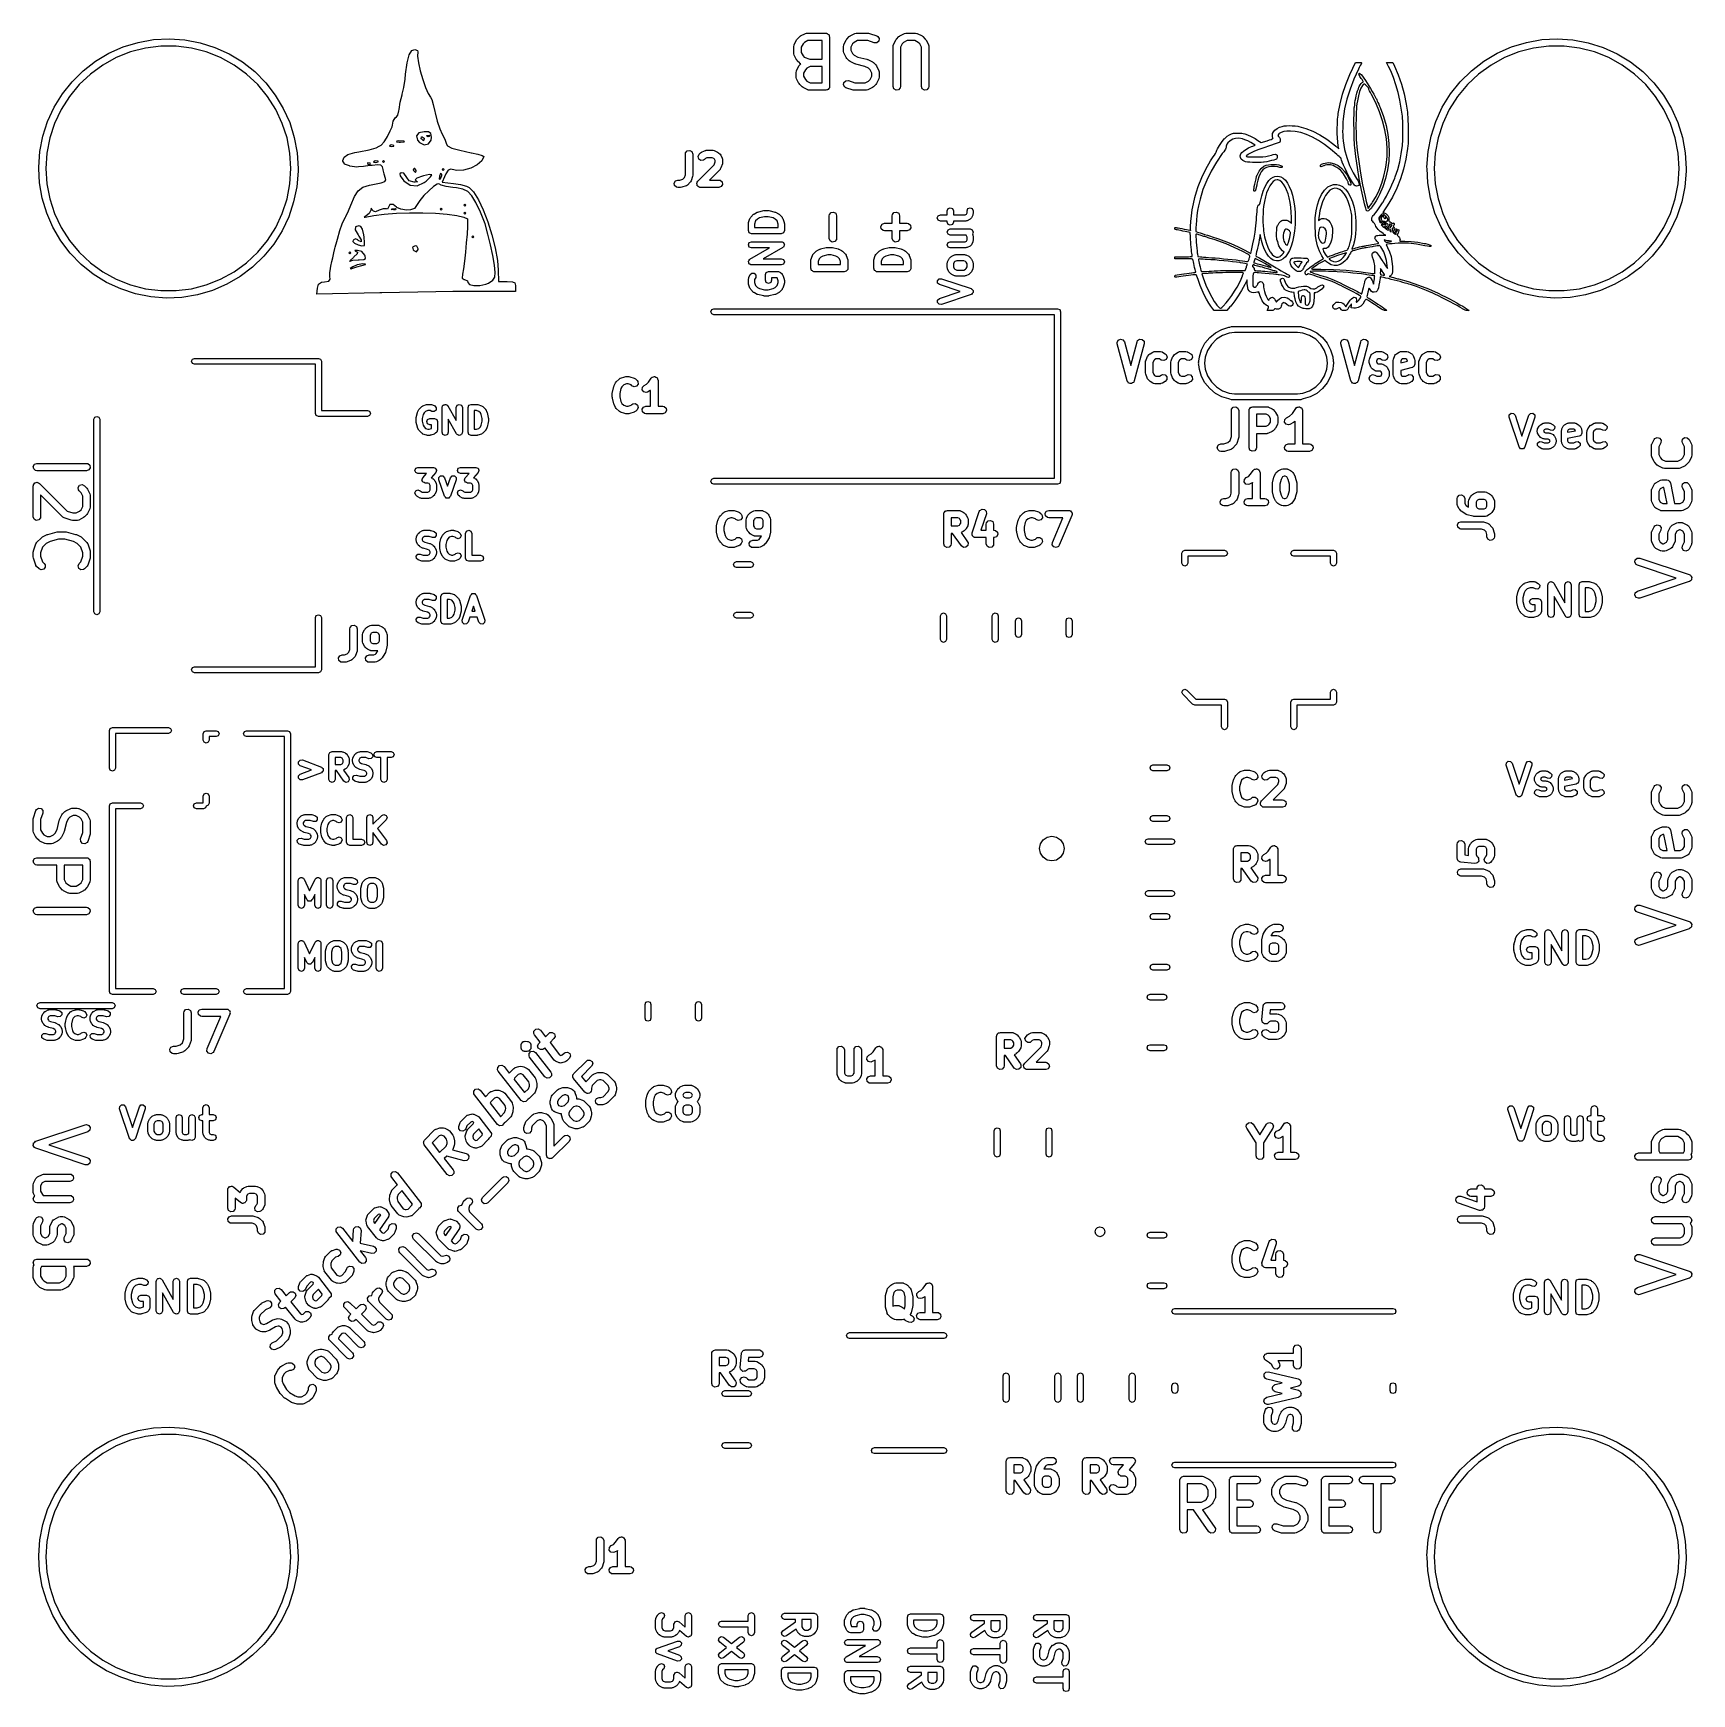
# Model space of a CAD drawing. Extents: x 83.3 to 116.7, y -116.8 to -83.3.
import ezdxf

# ---------------------------------------------------------------- set-up
doc = ezdxf.new("R2010")
doc.units = 0
doc.layers.add('BLACK', color=7, linetype='CONTINUOUS')

msp = doc.modelspace()

# ---------------------------------------------------------------- linework, layer by layer
at = {"layer": 'BLACK', "linetype": 'CONTINUOUS'}
for p, q in [((85.6994, -83.4023), (86.0137, -83.385)), ((86.0137, -83.385), (86.3277, -83.4056)), ((98.671, -83.4093), (98.6844, -83.3913)), ((98.6844, -83.3913), (98.6851, -83.3898)), ((98.6851, -83.3898), (98.7327, -83.3422)), ((98.7327, -83.3422), (98.751, -83.3293)), ((98.751, -83.3293), (98.7522, -83.3282)), ((98.7522, -83.3282), (98.8474, -83.2805)), ((98.8474, -83.2805), (98.8724, -83.2731)), ((98.8724, -83.2731), (98.8767, -83.2742)), ((98.8767, -83.2742), (98.881, -83.2726)), ((98.881, -83.2726), (99.2619, -83.2726)), ((99.2619, -83.2726), (99.2716, -83.2743)), ((99.2716, -83.2743), (99.2749, -83.2738)), ((99.2749, -83.2738), (99.2778, -83.2754)), ((99.2778, -83.2754), (99.2876, -83.2771)), ((99.2876, -83.2771), (99.3025, -83.2897)), ((99.3025, -83.2897), (99.3194, -83.2994)), ((99.3194, -83.2994), (99.3217, -83.3058)), ((99.3217, -83.3058), (99.3269, -83.3101)), ((99.3269, -83.3101), (99.3302, -83.3293)), ((99.3302, -83.3293), (99.3369, -83.3476)), ((99.3369, -83.3476), (99.3369, -84.3476)), ((99.671, -83.4093), (99.6844, -83.3913)), ((99.6844, -83.3913), (99.6851, -83.3898)), ((99.6851, -83.3898), (99.7327, -83.3422)), ((99.7327, -83.3422), (99.751, -83.3293)), ((99.751, -83.3293), (99.7522, -83.3282)), ((99.7522, -83.3282), (99.8474, -83.2805)), ((99.8474, -83.2805), (99.8724, -83.2731)), ((99.8724, -83.2731), (99.8767, -83.2742)), ((99.8767, -83.2742), (99.881, -83.2726)), ((99.881, -83.2726), (100.119, -83.2726)), ((100.119, -83.2726), (100.141, -83.2765)), ((100.141, -83.2765), (100.143, -83.2765)), ((100.143, -83.2765), (100.286, -83.3241)), ((100.286, -83.3241), (100.309, -83.3365)), ((100.309, -83.3365), (100.335, -83.3802)), ((100.335, -83.3802), (100.328, -83.4309)), ((100.671, -83.4093), (100.684, -83.3913)), ((100.684, -83.3913), (100.685, -83.3898)), ((100.685, -83.3898), (100.733, -83.3422)), ((100.733, -83.3422), (100.751, -83.3293)), ((100.751, -83.3293), (100.752, -83.3282)), ((100.752, -83.3282), (100.847, -83.2805)), ((100.847, -83.2805), (100.872, -83.2731)), ((100.872, -83.2731), (100.877, -83.2742)), ((100.877, -83.2742), (100.881, -83.2726)), ((100.881, -83.2726), (101.071, -83.2726)), ((101.071, -83.2726), (101.097, -83.2771)), ((101.097, -83.2771), (101.101, -83.28)), ((101.101, -83.28), (101.105, -83.2805)), ((101.105, -83.2805), (101.2, -83.3282)), ((101.2, -83.3282), (101.218, -83.3415)), ((101.218, -83.3415), (101.22, -83.3422)), ((101.22, -83.3422), (101.267, -83.3898)), ((101.267, -83.3898), (101.28, -83.4082)), ((113.699, -83.4023), (114.014, -83.385)), ((114.014, -83.385), (114.328, -83.4056)), ((84.5302, -83.8372), (84.8006, -83.6763)), ((84.8006, -83.6763), (85.0885, -83.549)), ((85.2368, -83.651), (84.9484, -83.7652)), ((85.0885, -83.549), (85.3895, -83.4573)), ((85.5372, -83.5739), (85.2368, -83.651)), ((85.3895, -83.4573), (85.6994, -83.4023)), ((85.8449, -83.535), (85.5372, -83.5739)), ((86.1551, -83.535), (85.8449, -83.535)), ((86.4628, -83.5739), (86.1551, -83.535)), ((86.3277, -83.4056), (86.6371, -83.4638)), ((86.7632, -83.651), (86.4628, -83.5739)), ((86.6371, -83.4638), (86.9371, -83.5587)), ((87.0516, -83.7652), (86.7632, -83.651)), ((86.9371, -83.5587), (87.2236, -83.689)), ((87.2236, -83.689), (87.4924, -83.8527)), ((90.8125, -83.8678), (90.8536, -83.7102)), ((90.8536, -83.7102), (90.9085, -83.6227)), ((90.9085, -83.6227), (90.9674, -83.6)), ((90.9674, -83.6), (91.0264, -83.6193)), ((91.0291, -83.6506), (91.0242, -83.7332)), ((91.0264, -83.6193), (91.0291, -83.6506)), ((98.6155, -83.5381), (98.62, -83.5124)), ((98.6155, -83.681), (98.6155, -83.5381)), ((98.617, -83.6852), (98.6155, -83.681)), ((98.616, -83.6895), (98.617, -83.6852)), ((98.6234, -83.7145), (98.616, -83.6895)), ((98.62, -83.5124), (98.6229, -83.509)), ((98.6229, -83.509), (98.6234, -83.5046)), ((98.6234, -83.5046), (98.671, -83.4093)), ((98.671, -83.8097), (98.6234, -83.7145)), ((98.7997, -83.4873), (98.7655, -83.5558)), ((98.7655, -83.5558), (98.7655, -83.6632)), ((98.7655, -83.6632), (98.7997, -83.7318)), ((98.8301, -83.4569), (98.7997, -83.4873)), ((98.8987, -83.4226), (98.8301, -83.4569)), ((99.1869, -83.4226), (98.8987, -83.4226)), ((99.1869, -83.7964), (99.1869, -83.4226)), ((99.6155, -83.5381), (99.62, -83.5124)), ((99.6155, -83.6333), (99.6155, -83.5381)), ((99.617, -83.6375), (99.6155, -83.6333)), ((99.616, -83.6419), (99.617, -83.6375)), ((99.6234, -83.6669), (99.616, -83.6419)), ((99.62, -83.5124), (99.6229, -83.509)), ((99.6229, -83.509), (99.6234, -83.5046)), ((99.6234, -83.5046), (99.671, -83.4093)), ((99.671, -83.7621), (99.6234, -83.6669)), ((99.7997, -83.4873), (99.7655, -83.5558)), ((99.7655, -83.5558), (99.7655, -83.6156)), ((99.7655, -83.6156), (99.7997, -83.6841)), ((99.8301, -83.4569), (99.7997, -83.4873)), ((99.7997, -83.6841), (99.8301, -83.7146)), ((99.8987, -83.4226), (99.8301, -83.4569)), ((99.8301, -83.7146), (99.9071, -83.753)), ((100.107, -83.4226), (99.8987, -83.4226)), ((100.238, -83.4664), (100.107, -83.4226)), ((100.289, -83.465), (100.238, -83.4664)), ((100.328, -83.4309), (100.289, -83.465)), ((100.615, -83.5381), (100.62, -83.5124)), ((100.615, -84.3476), (100.615, -83.5381)), ((100.62, -83.5124), (100.623, -83.509)), ((100.623, -83.5046), (100.671, -83.4093)), ((100.623, -83.509), (100.623, -83.5046)), ((100.8, -83.4873), (100.765, -83.5558)), ((100.765, -83.5558), (100.765, -84.3476)), ((100.83, -83.4569), (100.8, -83.4873)), ((100.899, -83.4226), (100.83, -83.4569)), ((101.054, -83.4226), (100.899, -83.4226)), ((101.122, -83.4569), (101.054, -83.4226)), ((101.153, -83.4873), (101.122, -83.4569)), ((101.187, -83.5558), (101.153, -83.4873)), ((101.187, -84.3476), (101.187, -83.5558)), ((101.28, -83.4082), (101.281, -83.4093)), ((101.281, -83.4093), (101.329, -83.5046)), ((101.329, -83.5046), (101.336, -83.5295)), ((101.336, -83.5295), (101.335, -83.5339)), ((101.335, -83.5339), (101.337, -83.5381)), ((101.337, -83.5381), (101.337, -84.3476)), ((112.53, -83.8372), (112.801, -83.6763)), ((112.801, -83.6763), (113.088, -83.549)), ((113.237, -83.651), (112.948, -83.7652)), ((113.088, -83.549), (113.39, -83.4573)), ((113.537, -83.5739), (113.237, -83.651)), ((113.39, -83.4573), (113.699, -83.4023)), ((113.845, -83.535), (113.537, -83.5739)), ((114.155, -83.535), (113.845, -83.535)), ((114.463, -83.5739), (114.155, -83.535)), ((114.328, -83.4056), (114.637, -83.4638)), ((114.763, -83.651), (114.463, -83.5739)), ((114.637, -83.4638), (114.937, -83.5587)), ((115.052, -83.7652), (114.763, -83.651)), ((114.937, -83.5587), (115.224, -83.689)), ((115.224, -83.689), (115.492, -83.8527)), ((84.0567, -84.2502), (84.281, -84.0294)), ((84.281, -84.0294), (84.5302, -83.8372)), ((84.6766, -83.9146), (84.4256, -84.0969)), ((84.9484, -83.7652), (84.6766, -83.9146)), ((87.3234, -83.9146), (87.0516, -83.7652)), ((87.5744, -84.0969), (87.3234, -83.9146)), ((87.4924, -83.8527), (87.7396, -84.0475)), ((87.7396, -84.0475), (87.9615, -84.2707)), ((90.7836, -84.1), (90.8125, -83.8678)), ((91.0242, -83.7332), (91.0434, -83.8677)), ((91.0434, -83.8677), (91.0805, -84.0322)), ((91.0805, -84.0322), (91.1294, -84.2054)), ((98.6631, -84.0619), (98.6676, -84.0363)), ((98.6631, -84.1571), (98.6631, -84.0619)), ((98.6676, -84.0363), (98.6705, -84.0328)), ((98.6705, -84.0328), (98.671, -84.0284)), ((98.6722, -83.8109), (98.671, -83.8097)), ((98.671, -84.0284), (98.7186, -83.9331)), ((98.6851, -83.8292), (98.6722, -83.8109)), ((98.7327, -83.8768), (98.6851, -83.8292)), ((98.7186, -83.9331), (98.732, -83.9151)), ((98.732, -83.9151), (98.7327, -83.9136)), ((98.7367, -83.8787), (98.7327, -83.8768)), ((98.7327, -83.9136), (98.7551, -83.8912)), ((98.7391, -83.8826), (98.7367, -83.8787)), ((98.7551, -83.8912), (98.7391, -83.8826)), ((98.7997, -83.7318), (98.8262, -83.7583)), ((98.8474, -84.0111), (98.8131, -84.0796)), ((98.8262, -83.7583), (98.9407, -83.7964)), ((98.8778, -83.9807), (98.8474, -84.0111)), ((98.9463, -83.9464), (98.8778, -83.9807)), ((98.9407, -83.7964), (99.1869, -83.7964)), ((99.1869, -83.9464), (98.9463, -83.9464)), ((99.1869, -84.2726), (99.1869, -83.9464)), ((99.6722, -83.7632), (99.671, -83.7621)), ((99.6851, -83.7816), (99.6722, -83.7632)), ((99.7327, -83.8292), (99.6851, -83.7816)), ((99.7342, -83.8299), (99.7327, -83.8292)), ((99.7522, -83.8433), (99.7342, -83.8299)), ((99.8474, -83.8909), (99.7522, -83.8433)), ((99.8509, -83.8913), (99.8474, -83.8909)), ((99.8628, -83.8966), (99.8509, -83.8913)), ((100.045, -83.9422), (99.8628, -83.8966)), ((99.9071, -83.753), (100.09, -83.7987)), ((100.122, -83.9807), (100.045, -83.9422)), ((100.09, -83.7987), (100.101, -83.8039)), ((100.101, -83.8039), (100.105, -83.8043)), ((100.105, -83.8043), (100.2, -83.852)), ((100.153, -84.0111), (100.122, -83.9807)), ((100.187, -84.0796), (100.153, -84.0111)), ((100.2, -83.852), (100.218, -83.8653)), ((100.218, -83.8653), (100.22, -83.866)), ((100.22, -83.866), (100.267, -83.9136)), ((100.267, -83.9136), (100.28, -83.932)), ((100.28, -83.932), (100.281, -83.9331)), ((100.281, -83.9331), (100.329, -84.0284)), ((100.329, -84.0284), (100.336, -84.0533)), ((100.336, -84.0533), (100.335, -84.0577)), ((100.335, -84.0577), (100.337, -84.0619)), ((100.337, -84.0619), (100.337, -84.1571)), ((109.828, -84.1084), (109.89, -83.9754)), ((109.89, -83.9754), (109.943, -83.865)), ((110.003, -83.9983), (109.911, -84.1971)), ((109.943, -83.865), (110.006, -83.865)), ((110.021, -83.9629), (110.003, -83.9983)), ((110.006, -83.865), (110.036, -83.8653)), ((110.04, -83.9252), (110.021, -83.9629)), ((110.036, -83.8653), (110.058, -83.8659)), ((110.055, -83.895), (110.04, -83.9252)), ((110.065, -83.8748), (110.055, -83.895)), ((110.058, -83.8659), (110.068, -83.8669)), ((110.068, -83.8671), (110.065, -83.8748)), ((110.068, -83.8669), (110.068, -83.8671)), ((110.611, -83.9436), (110.571, -83.865)), ((110.571, -83.865), (110.699, -83.865)), ((110.654, -84.0335), (110.611, -83.9436)), ((110.709, -84.1672), (110.654, -84.0335)), ((110.699, -83.865), (110.733, -83.9379)), ((110.733, -83.9379), (110.806, -84.1125)), ((112.057, -84.2502), (112.281, -84.0294)), ((112.281, -84.0294), (112.53, -83.8372)), ((112.677, -83.9146), (112.426, -84.0969)), ((112.948, -83.7652), (112.677, -83.9146)), ((115.323, -83.9146), (115.052, -83.7652)), ((115.574, -84.0969), (115.323, -83.9146)), ((115.492, -83.8527), (115.74, -84.0475)), ((115.74, -84.0475), (115.962, -84.2707)), ((83.8605, -84.4964), (84.0567, -84.2502)), ((84.1995, -84.3093), (84.0018, -84.5482)), ((84.4256, -84.0969), (84.1995, -84.3093)), ((87.8005, -84.3093), (87.5744, -84.0969)), ((87.9982, -84.5482), (87.8005, -84.3093)), ((87.9615, -84.2707), (88.1551, -84.5188)), ((90.7173, -84.5), (90.7467, -84.3673)), ((90.7467, -84.3673), (90.7726, -84.201)), ((90.7726, -84.201), (90.7836, -84.1)), ((91.1294, -84.2054), (91.184, -84.3655)), ((91.184, -84.3655), (91.2381, -84.4909)), ((98.6646, -84.1614), (98.6631, -84.1571)), ((98.6636, -84.1657), (98.6646, -84.1614)), ((98.671, -84.1907), (98.6636, -84.1657)), ((98.7186, -84.2859), (98.671, -84.1907)), ((98.7198, -84.287), (98.7186, -84.2859)), ((98.7327, -84.3054), (98.7198, -84.287)), ((98.7803, -84.353), (98.7327, -84.3054)), ((98.7818, -84.3537), (98.7803, -84.353)), ((98.7998, -84.3671), (98.7818, -84.3537)), ((98.895, -84.4147), (98.7998, -84.3671)), ((98.8131, -84.0796), (98.8131, -84.1394)), ((98.8131, -84.1394), (98.8474, -84.208)), ((98.8474, -84.208), (98.8778, -84.2384)), ((98.8778, -84.2384), (98.9463, -84.2726)), ((98.9463, -84.2726), (99.1869, -84.2726)), ((99.3199, -84.3882), (99.3101, -84.4051)), ((99.3324, -84.3733), (99.3199, -84.3882)), ((99.3341, -84.3635), (99.3324, -84.3733)), ((99.3358, -84.3606), (99.3341, -84.3635)), ((99.3369, -84.3476), (99.3352, -84.3574)), ((99.3352, -84.3574), (99.3358, -84.3606)), ((99.617, -84.315), (99.6245, -84.2643)), ((99.6439, -84.3587), (99.617, -84.315)), ((99.6245, -84.2643), (99.6629, -84.2302)), ((99.6668, -84.3712), (99.6439, -84.3587)), ((99.6629, -84.2302), (99.7142, -84.2288)), ((99.8096, -84.4188), (99.6668, -84.3712)), ((99.7142, -84.2288), (99.8455, -84.2726)), ((99.8455, -84.2726), (100.054, -84.2726)), ((100.054, -84.2726), (100.122, -84.2384)), ((100.2, -84.3671), (100.105, -84.4147)), ((100.122, -84.2384), (100.153, -84.208)), ((100.153, -84.208), (100.187, -84.1394)), ((100.187, -84.1394), (100.187, -84.0796)), ((100.201, -84.3659), (100.2, -84.3671)), ((100.22, -84.353), (100.201, -84.3659)), ((100.267, -84.3054), (100.22, -84.353)), ((100.268, -84.3039), (100.267, -84.3054)), ((100.281, -84.2859), (100.268, -84.3039)), ((100.329, -84.1907), (100.281, -84.2859)), ((100.332, -84.1828), (100.329, -84.1862)), ((100.329, -84.1862), (100.329, -84.1907)), ((100.337, -84.1571), (100.332, -84.1828)), ((100.633, -84.3958), (100.615, -84.3476)), ((100.677, -84.4215), (100.633, -84.3958)), ((100.761, -84.3733), (100.728, -84.4126)), ((100.765, -84.3476), (100.761, -84.3733)), ((101.204, -84.3958), (101.187, -84.3476)), ((101.249, -84.4215), (101.204, -84.3958)), ((101.332, -84.3733), (101.299, -84.4126)), ((101.337, -84.3476), (101.332, -84.3733)), ((109.684, -84.5004), (109.749, -84.3053)), ((109.749, -84.3053), (109.828, -84.1084)), ((109.834, -84.398), (109.771, -84.5996)), ((109.911, -84.1971), (109.834, -84.398)), ((109.987, -84.4354), (110.001, -84.3924)), ((110.001, -84.3924), (110.014, -84.3581)), ((110.011, -84.0936), (110.016, -84.0836)), ((110.016, -84.113), (110.011, -84.0936)), ((110.014, -84.3581), (110.019, -84.3474)), ((110.016, -84.0836), (110.026, -84.0817)), ((110.032, -84.1425), (110.016, -84.113)), ((110.019, -84.3474), (110.037, -84.3167)), ((110.026, -84.0817), (110.038, -84.0886)), ((110.053, -84.382), (110.027, -84.4512)), ((110.06, -84.1832), (110.032, -84.1425)), ((110.037, -84.3167), (110.059, -84.2884)), ((110.038, -84.0886), (110.057, -84.1083)), ((110.083, -84.3291), (110.053, -84.382)), ((110.057, -84.1083), (110.082, -84.1388)), ((110.059, -84.2884), (110.08, -84.2672)), ((110.077, -84.2083), (110.06, -84.1832)), ((110.093, -84.2315), (110.077, -84.2083)), ((110.08, -84.2672), (110.094, -84.2579)), ((110.082, -84.1388), (110.111, -84.1784)), ((110.098, -84.309), (110.083, -84.3282)), ((110.083, -84.3282), (110.083, -84.3291)), ((110.1, -84.2458), (110.093, -84.2315)), ((110.094, -84.2579), (110.1, -84.2538)), ((110.111, -84.3015), (110.098, -84.309)), ((110.1, -84.2538), (110.1, -84.2458)), ((110.111, -84.1784), (110.143, -84.2252)), ((110.126, -84.3026), (110.111, -84.3015)), ((110.145, -84.3125), (110.126, -84.3026)), ((110.126, -84.3026), (110.126, -84.3026)), ((110.143, -84.2252), (110.178, -84.2774)), ((110.167, -84.331), (110.145, -84.3125)), ((110.188, -84.3535), (110.167, -84.331)), ((110.178, -84.2774), (110.213, -84.3333)), ((110.204, -84.3755), (110.188, -84.3535)), ((110.21, -84.3925), (110.204, -84.3755)), ((110.21, -84.3943), (110.21, -84.3925)), ((110.216, -84.4101), (110.21, -84.3943)), ((110.213, -84.3333), (110.249, -84.391)), ((110.249, -84.391), (110.282, -84.4486)), ((110.758, -84.312), (110.709, -84.1672)), ((110.802, -84.4653), (110.758, -84.312)), ((110.806, -84.1125), (110.87, -84.2996)), ((110.87, -84.2996), (110.923, -84.4979)), ((111.861, -84.4964), (112.057, -84.2502)), ((112.2, -84.3093), (112.002, -84.5482)), ((112.426, -84.0969), (112.2, -84.3093)), ((115.8, -84.3093), (115.574, -84.0969)), ((115.998, -84.5482), (115.8, -84.3093)), ((115.962, -84.2707), (116.155, -84.5188)), ((83.6954, -84.7643), (83.8605, -84.4964)), ((84.0018, -84.5482), (83.8356, -84.8101)), ((88.1644, -84.8101), (87.9982, -84.5482)), ((88.1551, -84.5188), (88.3174, -84.7885)), ((90.6517, -84.81), (90.6773, -84.6666)), ((90.6773, -84.6666), (90.7131, -84.5154)), ((90.7131, -84.5154), (90.7173, -84.5)), ((91.2381, -84.4909), (91.2857, -84.5601)), ((91.2857, -84.5601), (91.2877, -84.5616)), ((91.2877, -84.5616), (91.3097, -84.6086)), ((91.3097, -84.6086), (91.3407, -84.7132)), ((91.3407, -84.7132), (91.3745, -84.8544)), ((98.8995, -84.4152), (98.895, -84.4147)), ((98.9029, -84.4181), (98.8995, -84.4152)), ((98.9286, -84.4226), (98.9029, -84.4181)), ((99.2619, -84.4226), (98.9286, -84.4226)), ((99.2802, -84.416), (99.2619, -84.4226)), ((99.2994, -84.4126), (99.2802, -84.416)), ((99.3038, -84.4074), (99.2994, -84.4126)), ((99.3101, -84.4051), (99.3038, -84.4074)), ((99.8113, -84.4187), (99.8096, -84.4188)), ((99.8333, -84.4226), (99.8113, -84.4187)), ((100.071, -84.4226), (99.8333, -84.4226)), ((100.076, -84.4211), (100.071, -84.4226)), ((100.08, -84.4221), (100.076, -84.4211)), ((100.105, -84.4147), (100.08, -84.4221)), ((100.728, -84.4126), (100.677, -84.4215)), ((101.299, -84.4126), (101.249, -84.4215)), ((109.597, -84.8924), (109.634, -84.6954)), ((109.634, -84.6954), (109.684, -84.5004)), ((109.771, -84.5996), (109.725, -84.8007)), ((109.925, -84.7465), (109.932, -84.7306)), ((109.929, -84.7042), (109.932, -84.6734)), ((109.931, -84.7221), (109.929, -84.7042)), ((109.932, -84.7306), (109.931, -84.7221)), ((109.932, -84.6734), (109.938, -84.633)), ((109.938, -84.633), (109.948, -84.5859)), ((109.948, -84.5859), (109.959, -84.5352)), ((109.959, -84.5352), (109.973, -84.484)), ((109.972, -84.6983), (109.967, -84.7409)), ((109.982, -84.6373), (109.972, -84.6983)), ((109.973, -84.484), (109.987, -84.4354)), ((110.003, -84.5364), (109.982, -84.6373)), ((110.027, -84.4512), (110.003, -84.5364)), ((110.228, -84.4365), (110.216, -84.4101)), ((110.245, -84.4701), (110.228, -84.4365)), ((110.265, -84.5078), (110.245, -84.4701)), ((110.352, -84.6791), (110.265, -84.5078)), ((110.282, -84.4486), (110.313, -84.5045)), ((110.313, -84.5045), (110.328, -84.5316)), ((110.328, -84.5316), (110.342, -84.5586)), ((110.342, -84.5586), (110.354, -84.5793)), ((110.428, -84.8588), (110.352, -84.6791)), ((110.354, -84.5793), (110.36, -84.5896)), ((110.36, -84.5896), (110.36, -84.59)), ((110.36, -84.59), (110.366, -84.5994)), ((110.366, -84.5994), (110.375, -84.6194)), ((110.375, -84.6194), (110.384, -84.64)), ((110.384, -84.64), (110.396, -84.6673)), ((110.396, -84.6673), (110.412, -84.7043)), ((110.412, -84.7043), (110.429, -84.7455)), ((110.838, -84.624), (110.802, -84.4653)), ((110.868, -84.7853), (110.838, -84.624)), ((110.923, -84.4979), (110.966, -84.7061)), ((110.966, -84.7061), (110.991, -84.865)), ((111.695, -84.7643), (111.861, -84.4964)), ((112.002, -84.5482), (111.836, -84.8101)), ((116.164, -84.8101), (115.998, -84.5482)), ((116.155, -84.5188), (116.317, -84.7885)), ((83.4672, -85.3497), (83.5636, -85.0501)), ((83.5636, -85.0501), (83.6954, -84.7643)), ((83.8356, -84.8101), (83.7036, -85.0908)), ((88.2964, -85.0908), (88.1644, -84.8101)), ((88.3174, -84.7885), (88.4462, -85.0757)), ((90.5208, -85.1302), (90.5362, -85.0496)), ((90.5362, -85.0496), (90.5702, -84.981)), ((90.5702, -84.981), (90.5985, -84.96)), ((90.5985, -84.96), (90.6245, -84.9247)), ((90.6245, -84.9247), (90.6475, -84.8372)), ((90.6475, -84.8372), (90.6517, -84.81)), ((91.3745, -84.8544), (91.3801, -84.8806)), ((91.3801, -84.8806), (91.422, -85.0471)), ((91.422, -85.0471), (91.4722, -85.2009)), ((109.578, -85.1009), (109.584, -85.0083)), ((109.584, -85.0083), (109.593, -84.9235)), ((109.593, -84.9235), (109.597, -84.8924)), ((109.689, -85.0568), (109.686, -85.1181)), ((109.693, -85.0067), (109.689, -85.0568)), ((109.694, -85), (109.693, -85.0067)), ((109.725, -84.8007), (109.694, -85)), ((109.913, -84.989), (109.914, -84.9239)), ((109.913, -85.0594), (109.913, -84.989)), ((109.913, -85.1331), (109.913, -85.0594)), ((109.914, -84.9239), (109.915, -84.866)), ((109.915, -84.866), (109.917, -84.8173)), ((109.917, -84.8173), (109.919, -84.7798)), ((109.919, -84.7798), (109.922, -84.7553)), ((109.922, -84.7553), (109.925, -84.7465)), ((109.954, -85.0199), (109.953, -85.1023)), ((109.956, -84.9396), (109.954, -85.0199)), ((109.959, -84.8644), (109.956, -84.9396)), ((109.963, -84.7972), (109.959, -84.8644)), ((109.967, -84.7409), (109.963, -84.7972)), ((110.489, -85.0397), (110.428, -84.8588)), ((110.429, -84.7455), (110.441, -84.7733)), ((110.441, -84.7733), (110.508, -84.9516)), ((110.535, -85.221), (110.489, -85.0397)), ((110.508, -84.9516), (110.56, -85.1319)), ((110.889, -84.9463), (110.868, -84.7853)), ((110.892, -84.9795), (110.889, -84.9463)), ((110.896, -85.0502), (110.892, -84.9795)), ((110.899, -85.1295), (110.896, -85.0502)), ((110.991, -84.865), (110.995, -84.9102)), ((110.995, -84.9102), (110.999, -84.9685)), ((110.999, -84.9685), (111.002, -85.0368)), ((111.002, -85.0368), (111.005, -85.1123)), ((111.467, -85.3497), (111.564, -85.0501)), ((111.564, -85.0501), (111.695, -84.7643)), ((111.836, -84.8101), (111.704, -85.0908)), ((116.296, -85.0908), (116.164, -84.8101)), ((116.317, -84.7885), (116.446, -85.0757)), ((83.4074, -85.6587), (83.4672, -85.3497)), ((83.6077, -85.3858), (83.5496, -85.6904)), ((83.7036, -85.0908), (83.6077, -85.3858)), ((88.3923, -85.3858), (88.2964, -85.0908)), ((88.4504, -85.6904), (88.3923, -85.3858)), ((88.4462, -85.0757), (88.5395, -85.3762)), ((88.5395, -85.3762), (88.5961, -85.6858)), ((90.3659, -85.4447), (90.4193, -85.3541)), ((90.4193, -85.3541), (90.4237, -85.3452)), ((90.4237, -85.3452), (90.4756, -85.2413)), ((90.4756, -85.2413), (90.5125, -85.1578)), ((90.5125, -85.1578), (90.5208, -85.1302)), ((91.049, -85.2836), (91.0024, -85.3452)), ((91.0024, -85.3452), (91.0269, -85.4308)), ((91.1605, -85.26), (91.049, -85.2836)), ((91.1, -85.4), (91.1032, -85.3631)), ((91.1082, -85.412), (91.1, -85.4)), ((91.1032, -85.3631), (91.1176, -85.36)), ((91.1176, -85.36), (91.1584, -85.389)), ((91.16, -85.4), (91.1464, -85.439)), ((91.1584, -85.389), (91.16, -85.4)), ((91.2443, -85.265), (91.1605, -85.26)), ((91.2071, -85.3454), (91.2133, -85.3333)), ((91.24, -85.36), (91.2071, -85.3454)), ((91.2133, -85.3333), (91.2608, -85.3285)), ((91.2612, -85.3571), (91.24, -85.36)), ((91.2913, -85.2943), (91.2443, -85.265)), ((91.2608, -85.3285), (91.2667, -85.3333)), ((91.2667, -85.3333), (91.2612, -85.3571)), ((91.304, -85.3663), (91.2913, -85.2943)), ((91.2966, -85.4283), (91.304, -85.3663)), ((91.4722, -85.2009), (91.5202, -85.3093)), ((91.5202, -85.3093), (91.5213, -85.3112)), ((91.5213, -85.3112), (91.5727, -85.4117)), ((107.281, -85.4233), (107.303, -85.3971)), ((107.303, -85.3971), (107.307, -85.3933)), ((107.307, -85.3933), (107.354, -85.3505)), ((107.354, -85.3505), (107.403, -85.3192)), ((107.403, -85.3192), (107.415, -85.313)), ((107.415, -85.313), (107.441, -85.3012)), ((107.441, -85.3012), (107.462, -85.2934)), ((107.462, -85.2934), (107.483, -85.2889)), ((107.526, -85.3948), (107.467, -85.4124)), ((107.483, -85.2889), (107.509, -85.2868)), ((107.509, -85.2868), (107.545, -85.2863)), ((107.591, -85.3927), (107.526, -85.3948)), ((107.545, -85.2863), (107.568, -85.2863)), ((107.568, -85.2863), (107.615, -85.2872)), ((107.663, -85.4057), (107.591, -85.3927)), ((107.615, -85.2872), (107.65, -85.2896)), ((107.65, -85.2896), (107.68, -85.2946)), ((107.68, -85.2946), (107.71, -85.3028)), ((107.71, -85.3028), (107.729, -85.3093)), ((107.729, -85.3093), (107.824, -85.3479)), ((107.824, -85.3479), (107.918, -85.3979)), ((107.918, -85.3979), (107.975, -85.4343)), ((108.266, -85.4044), (108.277, -85.3972)), ((108.27, -85.3033), (108.272, -85.2939)), ((108.27, -85.3329), (108.27, -85.3033)), ((108.273, -85.365), (108.27, -85.3329)), ((108.272, -85.2939), (108.288, -85.2603)), ((108.279, -85.39), (108.273, -85.365)), ((108.277, -85.3972), (108.28, -85.3911)), ((108.28, -85.3911), (108.279, -85.39)), ((108.288, -85.2603), (108.319, -85.2272)), ((108.319, -85.2272), (108.362, -85.1965)), ((108.362, -85.1965), (108.414, -85.1697)), ((108.382, -85.3222), (108.378, -85.3376)), ((108.378, -85.3376), (108.389, -85.353)), ((108.4, -85.3026), (108.382, -85.3222)), ((108.389, -85.353), (108.399, -85.361)), ((108.399, -85.361), (108.414, -85.3776)), ((108.406, -85.2971), (108.4, -85.3026)), ((108.445, -85.2746), (108.406, -85.2971)), ((108.414, -85.1697), (108.465, -85.1514)), ((108.414, -85.3776), (108.422, -85.4005)), ((108.422, -85.4005), (108.424, -85.42)), ((108.497, -85.2581), (108.445, -85.2746)), ((108.465, -85.1514), (108.502, -85.1436)), ((108.559, -85.248), (108.497, -85.2581)), ((108.502, -85.1436), (108.552, -85.1387)), ((108.552, -85.1387), (108.609, -85.1366)), ((108.631, -85.245), (108.559, -85.248)), ((108.609, -85.1366), (108.669, -85.1374)), ((108.729, -85.2524), (108.631, -85.245)), ((108.669, -85.1374), (108.728, -85.141)), ((108.728, -85.141), (108.78, -85.1474)), ((108.841, -85.2753), (108.729, -85.2524)), ((108.78, -85.1474), (108.802, -85.1517)), ((108.802, -85.1517), (108.944, -85.1919)), ((108.957, -85.3134), (108.841, -85.2753)), ((108.944, -85.1919), (109.086, -85.2487)), ((109.075, -85.3663), (108.957, -85.3134)), ((109.196, -85.4336), (109.075, -85.3663)), ((109.086, -85.2487), (109.227, -85.3217)), ((109.227, -85.3217), (109.366, -85.4109)), ((109.576, -85.1974), (109.578, -85.1009)), ((109.576, -85.2937), (109.576, -85.1974)), ((109.58, -85.3857), (109.576, -85.2937)), ((109.586, -85.4695), (109.58, -85.3857)), ((109.685, -85.186), (109.684, -85.2562)), ((109.684, -85.2562), (109.686, -85.324)), ((109.686, -85.1181), (109.685, -85.186)), ((109.686, -85.324), (109.688, -85.3852)), ((109.688, -85.3852), (109.692, -85.4352)), ((109.914, -85.184), (109.913, -85.1331)), ((109.914, -85.2082), (109.914, -85.184)), ((109.916, -85.2827), (109.914, -85.2082)), ((109.917, -85.3546), (109.916, -85.2827)), ((109.92, -85.422), (109.917, -85.3546)), ((109.953, -85.1023), (109.953, -85.184)), ((109.953, -85.184), (109.954, -85.2622)), ((109.954, -85.2622), (109.955, -85.3339)), ((109.955, -85.3339), (109.958, -85.3961)), ((109.958, -85.3961), (109.96, -85.417)), ((110.566, -85.4018), (110.535, -85.221)), ((110.56, -85.1319), (110.597, -85.3132)), ((110.581, -85.5811), (110.566, -85.4018)), ((110.597, -85.3132), (110.618, -85.4947)), ((110.898, -85.4486), (110.9, -85.377)), ((110.901, -85.2132), (110.899, -85.1295)), ((110.9, -85.377), (110.901, -85.2971)), ((110.901, -85.2971), (110.901, -85.2132)), ((111.005, -85.1123), (111.006, -85.192)), ((111.006, -85.3522), (111.005, -85.4268)), ((111.006, -85.192), (111.007, -85.2729)), ((111.007, -85.2729), (111.006, -85.3522)), ((111.407, -85.6587), (111.467, -85.3497)), ((111.608, -85.3858), (111.55, -85.6904)), ((111.704, -85.0908), (111.608, -85.3858)), ((116.392, -85.3858), (116.296, -85.0908)), ((116.45, -85.6904), (116.392, -85.3858)), ((116.446, -85.0757), (116.54, -85.3762)), ((116.54, -85.3762), (116.596, -85.6858)), ((83.3851, -85.9726), (83.4074, -85.6587)), ((83.5496, -85.6904), (83.5301, -86)), ((88.4699, -86), (88.4504, -85.6904)), ((88.5961, -85.6858), (88.615, -86)), ((89.5431, -85.7694), (89.6198, -85.7164)), ((89.6198, -85.7164), (89.7608, -85.6772)), ((89.7608, -85.6772), (89.84, -85.6637)), ((89.84, -85.6637), (90.0462, -85.6273)), ((90.0462, -85.6273), (90.1905, -85.5851)), ((90.1905, -85.5851), (90.2509, -85.5504)), ((90.2509, -85.5504), (90.2911, -85.5274)), ((90.2911, -85.5274), (90.3484, -85.464)), ((90.3484, -85.464), (90.3659, -85.4447)), ((90.4725, -85.5327), (90.4573, -85.5504)), ((90.4573, -85.5504), (90.4967, -85.5568)), ((90.4956, -85.5263), (90.4725, -85.5327)), ((90.5492, -85.5358), (90.4956, -85.5263)), ((90.4967, -85.5568), (90.5485, -85.5495)), ((90.5485, -85.5495), (90.5492, -85.5358)), ((90.61, -85.4524), (90.5975, -85.464)), ((90.5975, -85.464), (90.6529, -85.4703)), ((90.6486, -85.4462), (90.61, -85.4524)), ((90.75, -85.4524), (90.6486, -85.4462)), ((90.6529, -85.4703), (90.68, -85.4707)), ((90.68, -85.4707), (90.7528, -85.4665)), ((90.7613, -85.4562), (90.75, -85.4524)), ((90.7528, -85.4665), (90.7613, -85.4562)), ((91.0269, -85.4308), (91.0664, -85.4773)), ((91.0664, -85.4773), (91.1583, -85.5241)), ((91.1424, -85.44), (91.1082, -85.412)), ((91.1464, -85.439), (91.1424, -85.44)), ((91.1583, -85.5241), (91.2431, -85.504)), ((91.2431, -85.504), (91.2966, -85.4283)), ((91.5727, -85.4117), (91.5991, -85.4893)), ((91.5991, -85.4893), (91.6, -85.4992)), ((91.6, -85.4992), (91.6285, -85.5442)), ((91.6285, -85.5442), (91.7181, -85.5883)), ((91.7181, -85.5883), (91.8751, -85.6335)), ((91.8751, -85.6335), (92.1056, -85.6822)), ((92.1056, -85.6822), (92.11, -85.6831)), ((92.11, -85.6831), (92.2388, -85.7112)), ((92.2388, -85.7112), (92.329, -85.738)), ((96.427, -85.7095), (96.4315, -85.6838)), ((96.427, -86.1259), (96.427, -85.7095)), ((96.4315, -85.6838), (96.4645, -85.6445)), ((96.4645, -85.6445), (96.515, -85.6356)), ((96.515, -85.6356), (96.5595, -85.6613)), ((96.5595, -85.6613), (96.577, -85.7095)), ((96.577, -85.7095), (96.577, -86.1381)), ((96.6844, -85.7601), (96.7061, -85.7136)), ((96.7061, -85.7136), (96.7347, -85.685)), ((96.7347, -85.685), (96.7531, -85.6722)), ((96.7531, -85.6722), (96.7542, -85.671)), ((96.7542, -85.671), (96.8113, -85.6424)), ((96.8113, -85.6424), (96.8363, -85.635)), ((96.8363, -85.635), (96.8406, -85.636)), ((96.8406, -85.636), (96.8449, -85.6345)), ((96.8449, -85.6345), (96.9877, -85.6345)), ((96.9877, -85.6345), (97.0134, -85.639)), ((97.0134, -85.639), (97.0168, -85.6419)), ((97.0168, -85.6419), (97.0213, -85.6424)), ((97.0213, -85.6424), (97.0784, -85.671)), ((97.0784, -85.671), (97.0964, -85.6843)), ((97.0964, -85.6843), (97.0979, -85.685)), ((97.0979, -85.685), (97.1265, -85.7136)), ((97.1265, -85.7136), (97.1393, -85.732)), ((97.1393, -85.732), (97.1405, -85.7331)), ((97.1405, -85.7331), (97.1691, -85.7902)), ((107.074, -85.7673), (107.098, -85.7298)), ((107.098, -85.7298), (107.119, -85.6962)), ((107.119, -85.6962), (107.134, -85.6695)), ((107.134, -85.6695), (107.142, -85.6524)), ((107.257, -85.7006), (107.137, -85.8736)), ((107.142, -85.6524), (107.143, -85.6485)), ((107.143, -85.6485), (107.148, -85.6326)), ((107.148, -85.6326), (107.161, -85.6063)), ((107.161, -85.6063), (107.18, -85.5726)), ((107.18, -85.5726), (107.203, -85.5346)), ((107.203, -85.5346), (107.229, -85.495)), ((107.229, -85.495), (107.256, -85.4569)), ((107.256, -85.4569), (107.281, -85.4233)), ((107.286, -85.6618), (107.257, -85.7006)), ((107.308, -85.6315), (107.286, -85.6618)), ((107.322, -85.6091), (107.308, -85.6315)), ((107.33, -85.5919), (107.322, -85.6091)), ((107.334, -85.5772), (107.33, -85.5919)), ((107.335, -85.5623), (107.334, -85.5772)), ((107.34, -85.5308), (107.335, -85.5506)), ((107.335, -85.5506), (107.335, -85.5623)), ((107.351, -85.5109), (107.34, -85.5308)), ((107.372, -85.4855), (107.351, -85.5109)), ((107.413, -85.4455), (107.372, -85.4855)), ((107.467, -85.4124), (107.413, -85.4455)), ((107.619, -85.7433), (107.631, -85.7069)), ((107.631, -85.7069), (107.652, -85.6792)), ((107.652, -85.6792), (107.686, -85.6487)), ((107.709, -85.4212), (107.663, -85.4057)), ((107.686, -85.6487), (107.732, -85.6171)), ((107.769, -85.4459), (107.709, -85.4212)), ((107.732, -85.6171), (107.787, -85.586)), ((107.754, -85.7362), (107.742, -85.7463)), ((107.779, -85.7196), (107.754, -85.7362)), ((107.83, -85.476), (107.769, -85.4459)), ((107.787, -85.7141), (107.779, -85.7196)), ((107.787, -85.586), (107.849, -85.557)), ((107.839, -85.6851), (107.787, -85.7141)), ((107.887, -85.5087), (107.83, -85.476)), ((107.908, -85.6535), (107.839, -85.6851)), ((107.849, -85.557), (107.871, -85.5477)), ((107.871, -85.5477), (107.919, -85.5283)), ((107.919, -85.5283), (107.887, -85.5087)), ((107.992, -85.6192), (107.908, -85.6535)), ((107.975, -85.4343), (108.043, -85.4799)), ((108.093, -85.5823), (107.992, -85.6192)), ((108.043, -85.4799), (108.164, -85.4412)), ((108.21, -85.5428), (108.093, -85.5823)), ((108.164, -85.4412), (108.212, -85.4256)), ((108.192, -85.7464), (108.25, -85.7314)), ((108.251, -85.5294), (108.21, -85.5428)), ((108.212, -85.4256), (108.245, -85.4135)), ((108.245, -85.4135), (108.266, -85.4044)), ((108.25, -85.7314), (108.286, -85.7204)), ((108.302, -85.5122), (108.251, -85.5294)), ((108.286, -85.7204), (108.322, -85.713)), ((108.346, -85.4969), (108.302, -85.5122)), ((108.322, -85.713), (108.346, -85.7177)), ((108.382, -85.4842), (108.346, -85.4969)), ((108.346, -85.7177), (108.361, -85.735)), ((108.361, -85.735), (108.367, -85.7626)), ((108.406, -85.475), (108.382, -85.4842)), ((108.417, -85.4701), (108.406, -85.475)), ((108.42, -85.4672), (108.417, -85.4701)), ((108.425, -85.4502), (108.42, -85.4672)), ((108.424, -85.42), (108.425, -85.4502)), ((109.319, -85.5149), (109.196, -85.4336)), ((109.442, -85.61), (109.319, -85.5149)), ((109.366, -85.4109), (109.504, -85.516)), ((109.565, -85.7183), (109.442, -85.61)), ((109.504, -85.516), (109.548, -85.5532)), ((109.548, -85.5532), (109.607, -85.6042)), ((109.59, -85.7403), (109.565, -85.7183)), ((109.596, -85.5409), (109.586, -85.4695)), ((109.607, -85.6042), (109.596, -85.5409)), ((109.692, -85.4352), (109.693, -85.4442)), ((109.693, -85.4442), (109.722, -85.6153)), ((109.722, -85.6153), (109.766, -85.7803)), ((109.922, -85.4829), (109.92, -85.422)), ((109.926, -85.5354), (109.922, -85.4829)), ((109.929, -85.5775), (109.926, -85.5354)), ((109.95, -85.7574), (109.929, -85.5775)), ((109.96, -85.417), (109.979, -85.6346)), ((109.979, -85.6346), (110.008, -85.8622)), ((110.58, -85.758), (110.581, -85.5811)), ((110.624, -85.6753), (110.615, -85.8541)), ((110.618, -85.4947), (110.624, -85.6753)), ((110.835, -85.8648), (110.867, -85.7021)), ((110.867, -85.7021), (110.89, -85.5404)), ((110.89, -85.5404), (110.893, -85.5079)), ((110.893, -85.5079), (110.898, -85.4486)), ((110.995, -85.5966), (110.959, -85.8106)), ((110.996, -85.5936), (110.995, -85.5966)), ((111, -85.5505), (110.996, -85.5936)), ((111.003, -85.4939), (111, -85.5505)), ((111.005, -85.4268), (111.003, -85.4939)), ((111.385, -85.9726), (111.407, -85.6587)), ((111.55, -85.6904), (111.53, -86)), ((116.47, -86), (116.45, -85.6904)), ((116.596, -85.6858), (116.615, -86)), ((83.3865, -86), (83.3851, -85.9726)), ((83.4008, -86.287), (83.3865, -86)), ((83.5301, -86), (83.5496, -86.3096)), ((88.4504, -86.3096), (88.4699, -86)), ((88.6144, -86.0548), (88.5889, -86.3685)), ((88.615, -86), (88.6144, -86.0548)), ((89.52, -85.8424), (89.5431, -85.7694)), ((89.5202, -85.8503), (89.52, -85.8424)), ((89.5308, -85.8704), (89.5202, -85.8503)), ((89.5428, -85.8933), (89.5308, -85.8704)), ((89.5528, -85.9124), (89.5428, -85.8933)), ((89.65, -85.9494), (89.5528, -85.9124)), ((89.6586, -85.9513), (89.65, -85.9494)), ((89.7509, -85.9683), (89.6586, -85.9513)), ((89.8, -85.9733), (89.7509, -85.9683)), ((89.8365, -85.9688), (89.8, -85.9733)), ((89.933, -85.9579), (89.8365, -85.9688)), ((90.0647, -85.9435), (89.933, -85.9579)), ((90.0192, -85.8885), (90.0133, -85.8933)), ((90.0133, -85.8933), (90.0188, -85.9171)), ((90.0188, -85.9171), (90.04, -85.92)), ((90.0667, -85.8933), (90.0192, -85.8885)), ((90.04, -85.92), (90.0729, -85.9054)), ((90.1094, -85.9387), (90.0647, -85.9435)), ((90.0729, -85.9054), (90.0667, -85.8933)), ((90.2253, -85.9294), (90.1094, -85.9387)), ((90.1525, -85.8527), (90.1373, -85.8704)), ((90.1373, -85.8704), (90.1767, -85.8768)), ((90.1756, -85.8463), (90.1525, -85.8527)), ((90.2292, -85.8558), (90.1756, -85.8463)), ((90.1767, -85.8768), (90.2285, -85.8695)), ((90.2875, -85.9369), (90.2253, -85.9294)), ((90.2285, -85.8695), (90.229, -85.86)), ((90.229, -85.86), (90.2292, -85.8558)), ((90.3163, -85.9679), (90.2875, -85.9369)), ((90.3309, -86.0245), (90.3163, -85.9679)), ((90.34, -85.84), (90.32, -85.86)), ((90.32, -85.86), (90.34, -85.88)), ((90.3319, -86.0286), (90.3309, -86.0245)), ((90.3504, -86.1072), (90.3319, -86.0286)), ((90.36, -85.86), (90.34, -85.84)), ((90.34, -85.88), (90.36, -85.86)), ((90.9576, -86), (90.9337, -86.0245)), ((90.9337, -86.0245), (90.94, -86.04)), ((90.94, -86.04), (90.9759, -86.0782)), ((90.9692, -86.0015), (90.9576, -86)), ((90.984, -86.02), (90.9692, -86.0015)), ((90.9824, -86.08), (90.9995, -86.0491)), ((91, -86.04), (90.984, -86.02)), ((90.9995, -86.0491), (91, -86.04)), ((91.54, -86), (91.52, -86.02)), ((91.52, -86.02), (91.54, -86.04)), ((91.56, -86.02), (91.54, -86)), ((91.54, -86.04), (91.56, -86.02)), ((91.6394, -86.0379), (91.5943, -86.1112)), ((91.6935, -86.0175), (91.6394, -86.0379)), ((91.781, -86.0345), (91.6935, -86.0175)), ((91.8165, -86.0418), (91.781, -86.0345)), ((91.954, -86.0375), (91.8165, -86.0418)), ((92.0989, -85.9963), (91.954, -86.0375)), ((92.2294, -85.9288), (92.0989, -85.9963)), ((92.3237, -85.8453), (92.2294, -85.9288)), ((92.36, -85.7563), (92.3237, -85.8453)), ((92.329, -85.738), (92.36, -85.7563)), ((96.6775, -86.2565), (97.0079, -85.9261)), ((96.6977, -85.8097), (96.6844, -85.7601)), ((96.7397, -85.8391), (96.6977, -85.8097)), ((96.7908, -85.8346), (96.7397, -85.8391)), ((96.8122, -85.8197), (96.7908, -85.8346)), ((96.8321, -85.7997), (96.8122, -85.8197)), ((96.8626, -85.7845), (96.8321, -85.7997)), ((96.97, -85.7845), (96.8626, -85.7845)), ((97.1265, -86.0197), (96.9116, -86.2345)), ((97.0004, -85.7997), (96.97, -85.7845)), ((97.0118, -85.8111), (97.0004, -85.7997)), ((97.0079, -85.9261), (97.027, -85.8688)), ((97.027, -85.8415), (97.0118, -85.8111)), ((97.027, -85.8688), (97.027, -85.8415)), ((97.1284, -86.0156), (97.1265, -86.0197)), ((97.1322, -86.0133), (97.1284, -86.0156)), ((97.1446, -85.9904), (97.1322, -86.0133)), ((97.1732, -85.9046), (97.1446, -85.9904)), ((97.1691, -85.7902), (97.1765, -85.8152)), ((97.177, -85.8809), (97.1731, -85.903)), ((97.1731, -85.903), (97.1732, -85.9046)), ((97.1765, -85.8152), (97.1755, -85.8196)), ((97.1755, -85.8196), (97.177, -85.8238)), ((97.177, -85.8238), (97.177, -85.8809)), ((106.843, -86.185), (106.925, -86.0148)), ((106.925, -86.0148), (107.02, -85.8496)), ((107.032, -86.0525), (106.942, -86.2367)), ((107.02, -85.8496), (107.074, -85.7673)), ((107.137, -85.8736), (107.032, -86.0525)), ((107.622, -85.7804), (107.619, -85.7433)), ((107.64, -85.8139), (107.622, -85.7804)), ((107.67, -85.8418), (107.64, -85.8139)), ((107.713, -85.8617), (107.67, -85.8418)), ((107.726, -85.8653), (107.713, -85.8617)), ((107.764, -85.8713), (107.726, -85.8653)), ((107.742, -85.7463), (107.74, -85.7525)), ((107.74, -85.7525), (107.747, -85.7574)), ((107.747, -85.7574), (107.752, -85.7599)), ((107.752, -85.7599), (107.768, -85.7632)), ((107.813, -85.8759), (107.764, -85.8713)), ((107.768, -85.7632), (107.799, -85.7658)), ((107.799, -85.7658), (107.843, -85.7677)), ((107.869, -85.879), (107.813, -85.8759)), ((107.843, -85.7677), (107.897, -85.7686)), ((107.929, -85.8805), (107.869, -85.879)), ((107.897, -85.7686), (107.931, -85.7687)), ((107.988, -85.8802), (107.929, -85.8805)), ((107.931, -85.7687), (108.01, -85.7676)), ((107.965, -86.1209), (108, -86.0529)), ((108.043, -85.878), (107.988, -85.8802)), ((108, -86.0529), (108.044, -85.9979)), ((108.01, -85.7676), (108.077, -85.7638)), ((108.044, -86.0653), (108.018, -86.1101)), ((108.091, -85.8738), (108.043, -85.878)), ((108.044, -85.9979), (108.097, -85.9564)), ((108.074, -86.0298), (108.044, -86.0653)), ((108.109, -86.0018), (108.074, -86.0298)), ((108.077, -85.7638), (108.136, -85.757)), ((108.104, -85.8722), (108.091, -85.8738)), ((108.097, -85.9564), (108.145, -85.9338)), ((108.153, -85.8644), (108.104, -85.8722)), ((108.15, -85.9797), (108.109, -86.0018)), ((108.136, -85.757), (108.192, -85.7464)), ((108.145, -85.9338), (108.186, -85.9239)), ((108.194, -85.9664), (108.15, -85.9797)), ((108.203, -85.8544), (108.153, -85.8644)), ((108.186, -85.9239), (108.237, -85.9185)), ((108.249, -85.9595), (108.194, -85.9664)), ((108.251, -85.8431), (108.203, -85.8544)), ((108.237, -85.9185), (108.294, -85.9178)), ((108.309, -85.96), (108.249, -85.9595)), ((108.295, -85.8313), (108.251, -85.8431)), ((108.294, -85.9178), (108.351, -85.9218)), ((108.329, -85.8199), (108.295, -85.8313)), ((108.368, -85.9684), (108.309, -85.96)), ((108.35, -85.81), (108.329, -85.8199)), ((108.36, -85.8014), (108.35, -85.81)), ((108.351, -85.9218), (108.397, -85.9294)), ((108.367, -85.7869), (108.36, -85.8014)), ((108.367, -85.7626), (108.367, -85.7869)), ((108.379, -85.9706), (108.368, -85.9684)), ((108.418, -85.9782), (108.379, -85.9706)), ((108.397, -85.9294), (108.431, -85.9374)), ((108.444, -85.9813), (108.418, -85.9782)), ((108.431, -85.9374), (108.452, -85.9443)), ((108.46, -85.9799), (108.444, -85.9813)), ((108.452, -85.9443), (108.462, -85.9516)), ((108.466, -85.9738), (108.46, -85.9799)), ((108.462, -85.9516), (108.466, -85.9609)), ((108.466, -85.9609), (108.467, -85.9629)), ((108.467, -85.9629), (108.466, -85.9738)), ((109.235, -85.9485), (109.241, -85.9314)), ((109.237, -85.9577), (109.235, -85.9485)), ((109.247, -85.9642), (109.237, -85.9577)), ((109.241, -85.9314), (109.261, -85.9163)), ((109.268, -85.9604), (109.247, -85.9642)), ((109.261, -85.9163), (109.296, -85.9024)), ((109.301, -85.9464), (109.268, -85.9604)), ((109.296, -85.9024), (109.33, -85.8928)), ((109.306, -85.9443), (109.301, -85.9464)), ((109.333, -85.9344), (109.306, -85.9443)), ((109.33, -85.8928), (109.367, -85.8852)), ((109.363, -85.9295), (109.333, -85.9344)), ((109.403, -85.9283), (109.363, -85.9295)), ((109.367, -85.8852), (109.399, -85.8831)), ((109.399, -85.8831), (109.434, -85.8864)), ((109.405, -85.9283), (109.403, -85.9283)), ((109.44, -85.9295), (109.405, -85.9283)), ((109.434, -85.8864), (109.444, -85.8878)), ((109.467, -85.9339), (109.44, -85.9295)), ((109.444, -85.8878), (109.521, -85.9081)), ((109.494, -85.9431), (109.467, -85.9339)), ((109.528, -85.959), (109.494, -85.9431)), ((109.521, -85.9081), (109.594, -85.9438)), ((109.565, -85.9783), (109.528, -85.959)), ((109.611, -86.0087), (109.565, -85.9783)), ((109.614, -85.7617), (109.59, -85.7403)), ((109.594, -85.9438), (109.661, -85.9942)), ((109.65, -86.0439), (109.611, -86.0087)), ((109.632, -85.7763), (109.614, -85.7617)), ((109.641, -85.7817), (109.632, -85.7763)), ((109.645, -85.7866), (109.641, -85.7817)), ((109.653, -85.8045), (109.645, -85.7866)), ((109.688, -86.0887), (109.65, -86.0439)), ((109.664, -85.8324), (109.653, -85.8045)), ((109.661, -85.9942), (109.721, -86.0584)), ((109.676, -85.8671), (109.664, -85.8324)), ((109.678, -85.8721), (109.676, -85.8671)), ((109.702, -85.9338), (109.678, -85.8721)), ((109.733, -86.0039), (109.702, -85.9338)), ((109.721, -86.0584), (109.774, -86.1357)), ((109.768, -86.0777), (109.733, -86.0039)), ((109.766, -85.7803), (109.824, -85.9383)), ((109.824, -85.9383), (109.898, -86.0888)), ((109.982, -85.9837), (109.95, -85.7574)), ((110.02, -86.2092), (109.982, -85.9837)), ((110.008, -85.8622), (110.044, -86.0959)), ((110.518, -86.1531), (110.551, -86.0056)), ((110.551, -86.0056), (110.563, -85.9317)), ((110.59, -86.03), (110.551, -86.202)), ((110.563, -85.9317), (110.58, -85.758)), ((110.615, -85.8541), (110.59, -86.03)), ((110.747, -86.1713), (110.795, -86.0231)), ((110.795, -86.0231), (110.835, -85.8648)), ((110.911, -86.0141), (110.85, -86.2087)), ((110.959, -85.8106), (110.911, -86.0141)), ((111.387, -86), (111.385, -85.9726)), ((111.401, -86.287), (111.387, -86)), ((111.53, -86), (111.55, -86.3096)), ((116.45, -86.3096), (116.47, -86)), ((116.614, -86.0548), (116.589, -86.3685)), ((116.615, -86), (116.614, -86.0548)), ((83.4541, -86.5971), (83.4008, -86.287)), ((83.5496, -86.3096), (83.6077, -86.6142)), ((88.3923, -86.6142), (88.4504, -86.3096)), ((88.5889, -86.3685), (88.5259, -86.6768)), ((89.8287, -86.4502), (89.9219, -86.3793)), ((89.9219, -86.3793), (90.0527, -86.3351)), ((90.0527, -86.3351), (90.1541, -86.3148)), ((90.1541, -86.3148), (90.2915, -86.2869)), ((90.2915, -86.2869), (90.3636, -86.2602)), ((90.3527, -86.117), (90.3504, -86.1072)), ((90.3797, -86.2053), (90.3527, -86.117)), ((90.3636, -86.2602), (90.3846, -86.2277)), ((90.3846, -86.2277), (90.3797, -86.2053)), ((90.6914, -86.0878), (90.6661, -86.1072)), ((90.6661, -86.1072), (90.6734, -86.1501)), ((90.6734, -86.1501), (90.7251, -86.2233)), ((90.7503, -86.0947), (90.6914, -86.0878)), ((90.7251, -86.2233), (90.7469, -86.2472)), ((90.7469, -86.2472), (90.8773, -86.3393)), ((90.8073, -86.18), (90.7503, -86.0947)), ((90.8591, -86.2506), (90.8073, -86.18)), ((90.9564, -86.2772), (90.8591, -86.2506)), ((90.8773, -86.3393), (91.0155, -86.3519)), ((90.9784, -86.2763), (90.9564, -86.2772)), ((91.0122, -86.1983), (90.9741, -86.2284)), ((90.9741, -86.2284), (90.9937, -86.2472)), ((90.9759, -86.0782), (90.9824, -86.08)), ((91.0233, -86.2673), (90.9784, -86.2763)), ((90.9937, -86.2472), (91.0233, -86.2673)), ((91.1237, -86.1569), (91.0122, -86.1983)), ((91.0155, -86.3519), (91.1606, -86.2848)), ((91.1478, -86.1493), (91.1237, -86.1569)), ((91.2649, -86.1197), (91.1478, -86.1493)), ((91.1606, -86.2848), (91.1969, -86.2564)), ((91.1969, -86.2564), (91.2378, -86.2185)), ((91.2378, -86.2185), (91.2883, -86.1716)), ((91.344, -86.3668), (91.251, -86.4487)), ((91.3114, -86.1266), (91.2649, -86.1197)), ((91.2883, -86.1716), (91.3114, -86.1266)), ((91.4175, -86.3166), (91.344, -86.3668)), ((91.4557, -86.3131), (91.4175, -86.3166)), ((91.4991, -86.3359), (91.4557, -86.3131)), ((91.4692, -86.1568), (91.4602, -86.2185)), ((91.4602, -86.2185), (91.4849, -86.2111)), ((91.4909, -86.1052), (91.4692, -86.1568)), ((91.4849, -86.2111), (91.4867, -86.2093)), ((91.4867, -86.2093), (91.5149, -86.1401)), ((91.5115, -86.1145), (91.4909, -86.1052)), ((91.6013, -86.3611), (91.4991, -86.3359)), ((91.5149, -86.1401), (91.5115, -86.1145)), ((91.5696, -86.1674), (91.5241, -86.2748)), ((91.5241, -86.2748), (91.7521, -86.3016)), ((91.5943, -86.1112), (91.5696, -86.1674)), ((91.7375, -86.3812), (91.6013, -86.3611)), ((91.8121, -86.3903), (91.7375, -86.3812)), ((91.7521, -86.3016), (91.8939, -86.3257)), ((91.9389, -86.4179), (91.8121, -86.3903)), ((91.8939, -86.3257), (92.0138, -86.3588)), ((92.0138, -86.3588), (92.064, -86.3812)), ((92.064, -86.3812), (92.1564, -86.4737)), ((96.1996, -86.2965), (96.2252, -86.252)), ((96.2085, -86.347), (96.1996, -86.2965)), ((96.2478, -86.38), (96.2085, -86.347)), ((96.2252, -86.252), (96.2734, -86.2345)), ((96.2734, -86.3845), (96.2478, -86.38)), ((96.2734, -86.2345), (96.3184, -86.2345)), ((96.3306, -86.3845), (96.2734, -86.3845)), ((96.3184, -86.2345), (96.3758, -86.2154)), ((96.3321, -86.3839), (96.3306, -86.3845)), ((96.3543, -86.3806), (96.3321, -86.3839)), ((96.44, -86.3521), (96.3543, -86.3806)), ((96.3758, -86.2154), (96.4079, -86.1833)), ((96.4079, -86.1833), (96.427, -86.1259)), ((96.4435, -86.3493), (96.44, -86.3521)), ((96.448, -86.3489), (96.4435, -86.3493)), ((96.4693, -86.334), (96.448, -86.3489)), ((96.5265, -86.2768), (96.4693, -86.334)), ((96.5284, -86.2728), (96.5265, -86.2768)), ((96.5322, -86.2704), (96.5284, -86.2728)), ((96.5446, -86.2475), (96.5322, -86.2704)), ((96.5732, -86.1618), (96.5446, -86.2475)), ((96.577, -86.1381), (96.5731, -86.1601)), ((96.5731, -86.1601), (96.5732, -86.1618)), ((96.6559, -86.303), (96.6573, -86.2998)), ((96.6617, -86.3248), (96.6559, -86.303)), ((96.6567, -86.2965), (96.668, -86.2769)), ((96.6573, -86.2998), (96.6567, -86.2965)), ((96.6656, -86.347), (96.6617, -86.3248)), ((96.6683, -86.3492), (96.6656, -86.347)), ((96.668, -86.2769), (96.6775, -86.2565)), ((96.6691, -86.3525), (96.6683, -86.3492)), ((96.6876, -86.3655), (96.6691, -86.3525)), ((96.7049, -86.38), (96.6876, -86.3655)), ((96.7095, -86.3808), (96.7049, -86.38)), ((96.7112, -86.3819), (96.7095, -86.3808)), ((96.7145, -86.3817), (96.7112, -86.3819)), ((96.7306, -86.3845), (96.7145, -86.3817)), ((97.102, -86.3845), (96.7306, -86.3845)), ((96.9116, -86.2345), (97.102, -86.2345)), ((97.102, -86.2345), (97.1277, -86.239)), ((97.1502, -86.3669), (97.102, -86.3845)), ((97.1277, -86.239), (97.167, -86.272)), ((97.1759, -86.3225), (97.1502, -86.3669)), ((97.167, -86.272), (97.1759, -86.3225)), ((106.736, -86.471), (106.771, -86.365)), ((106.771, -86.365), (106.843, -86.185)), ((106.942, -86.2367), (106.867, -86.4255)), ((107.897, -86.4095), (107.903, -86.3672)), ((107.903, -86.3672), (107.913, -86.3166)), ((107.913, -86.3166), (107.924, -86.2625)), ((107.924, -86.2625), (107.937, -86.2097)), ((107.943, -86.3848), (107.936, -86.4161)), ((107.937, -86.2097), (107.95, -86.1629)), ((107.952, -86.3396), (107.943, -86.3848)), ((107.95, -86.1629), (107.962, -86.1268)), ((107.956, -86.3178), (107.952, -86.3396)), ((107.975, -86.2347), (107.956, -86.3178)), ((107.962, -86.1268), (107.965, -86.1209)), ((107.996, -86.166), (107.975, -86.2347)), ((108.018, -86.1101), (107.996, -86.166)), ((108.082, -86.4595), (108.115, -86.376)), ((108.115, -86.376), (108.153, -86.3042)), ((108.153, -86.3042), (108.194, -86.2454)), ((108.214, -86.3529), (108.181, -86.4163)), ((108.194, -86.2454), (108.238, -86.2008)), ((108.249, -86.3015), (108.214, -86.3529)), ((108.238, -86.2008), (108.28, -86.1739)), ((108.286, -86.2635), (108.249, -86.3015)), ((108.28, -86.1739), (108.319, -86.1614)), ((108.325, -86.2398), (108.286, -86.2635)), ((108.319, -86.1614), (108.366, -86.1568)), ((108.364, -86.2317), (108.325, -86.2398)), ((108.377, -86.2325), (108.364, -86.2317)), ((108.366, -86.1568), (108.411, -86.1604)), ((108.416, -86.2456), (108.377, -86.2325)), ((108.411, -86.1604), (108.439, -86.1684)), ((108.455, -86.2736), (108.416, -86.2456)), ((108.439, -86.1684), (108.485, -86.1963)), ((108.491, -86.3153), (108.455, -86.2736)), ((108.485, -86.1963), (108.53, -86.2397)), ((108.524, -86.3694), (108.491, -86.3153)), ((108.555, -86.4347), (108.524, -86.3694)), ((108.53, -86.2397), (108.571, -86.2971)), ((108.571, -86.2971), (108.609, -86.3673)), ((108.609, -86.3673), (108.643, -86.4491)), ((109.337, -86.4191), (109.388, -86.3727)), ((109.388, -86.3727), (109.444, -86.3414)), ((109.444, -86.3414), (109.503, -86.325)), ((109.525, -86.3991), (109.477, -86.4112)), ((109.503, -86.325), (109.564, -86.3236)), ((109.575, -86.4031), (109.525, -86.3991)), ((109.564, -86.3236), (109.623, -86.3372)), ((109.624, -86.4235), (109.575, -86.4031)), ((109.623, -86.3372), (109.68, -86.3659)), ((109.68, -86.3659), (109.732, -86.4095)), ((109.703, -86.1095), (109.688, -86.0887)), ((109.722, -86.1393), (109.703, -86.1095)), ((109.742, -86.1728), (109.722, -86.1393)), ((109.762, -86.2066), (109.742, -86.1728)), ((109.778, -86.2369), (109.762, -86.2066)), ((109.806, -86.1504), (109.768, -86.0777)), ((109.774, -86.1357), (109.797, -86.1786)), ((109.789, -86.2604), (109.778, -86.2369)), ((109.793, -86.2734), (109.789, -86.2604)), ((109.794, -86.2751), (109.793, -86.2734)), ((109.798, -86.289), (109.794, -86.2751)), ((109.797, -86.1786), (109.823, -86.2351)), ((109.806, -86.3098), (109.798, -86.289)), ((109.843, -86.2171), (109.806, -86.1504)), ((109.819, -86.3321), (109.806, -86.3098)), ((109.835, -86.34), (109.819, -86.3321)), ((109.823, -86.2351), (109.841, -86.2786)), ((109.841, -86.3391), (109.835, -86.34)), ((109.841, -86.2786), (109.85, -86.3099)), ((109.85, -86.3298), (109.841, -86.3391)), ((109.879, -86.2733), (109.843, -86.2171)), ((109.85, -86.3099), (109.85, -86.3298)), ((109.89, -86.2897), (109.879, -86.2733)), ((109.91, -86.3187), (109.89, -86.2897)), ((109.898, -86.0888), (109.965, -86.2002)), ((109.925, -86.3373), (109.91, -86.3187)), ((109.937, -86.348), (109.925, -86.3373)), ((109.949, -86.3531), (109.937, -86.348)), ((109.963, -86.3551), (109.949, -86.3531)), ((109.992, -86.3541), (109.963, -86.3551)), ((109.965, -86.2002), (109.996, -86.2518)), ((110.012, -86.3436), (109.992, -86.3541)), ((109.996, -86.2518), (110.014, -86.2927)), ((110.019, -86.3232), (110.012, -86.3436)), ((110.014, -86.2927), (110.019, -86.3232)), ((110.066, -86.4388), (110.02, -86.2092)), ((110.044, -86.0959), (110.087, -86.3318)), ((110.087, -86.3318), (110.137, -86.5658)), ((110.421, -86.4355), (110.474, -86.2974)), ((110.496, -86.3692), (110.427, -86.5275)), ((110.474, -86.2974), (110.518, -86.1531)), ((110.551, -86.202), (110.496, -86.3692)), ((110.643, -86.4097), (110.679, -86.3325)), ((110.679, -86.3325), (110.712, -86.2599)), ((110.775, -86.3956), (110.687, -86.5763)), ((110.712, -86.2599), (110.738, -86.1957)), ((110.738, -86.1957), (110.747, -86.1713)), ((110.85, -86.2087), (110.775, -86.3956)), ((111.454, -86.5971), (111.401, -86.287)), ((111.55, -86.3096), (111.608, -86.6142)), ((116.392, -86.6142), (116.45, -86.3096)), ((116.589, -86.3685), (116.526, -86.6768)), ((83.5443, -86.8987), (83.4541, -86.5971)), ((83.6077, -86.6142), (83.7036, -86.9092)), ((88.2964, -86.9092), (88.3923, -86.6142)), ((88.5259, -86.6768), (88.4263, -86.9754)), ((89.6322, -86.8563), (89.6795, -86.74)), ((89.6795, -86.74), (89.7543, -86.5648)), ((89.7543, -86.5648), (89.8287, -86.4502)), ((90.4682, -86.7284), (90.44, -86.7796)), ((90.5304, -86.7284), (90.4682, -86.7284)), ((90.6, -86.78), (90.5304, -86.7284)), ((91.0158, -86.73), (90.9606, -86.8053)), ((91.0696, -86.6484), (91.0158, -86.73)), ((91.1543, -86.5476), (91.0696, -86.6484)), ((91.251, -86.4487), (91.1543, -86.5476)), ((92.0361, -86.4675), (91.9389, -86.4179)), ((91.96, -86.74), (91.98, -86.72)), ((91.98, -86.76), (91.96, -86.74)), ((91.98, -86.72), (92, -86.74)), ((92, -86.74), (91.98, -86.76)), ((92.1182, -86.5523), (92.0361, -86.4675)), ((92.1999, -86.6854), (92.1182, -86.5523)), ((92.1564, -86.4737), (92.254, -86.6306)), ((92.2961, -86.88), (92.1999, -86.6854)), ((92.254, -86.6306), (92.3514, -86.8368)), ((106.651, -86.8363), (106.675, -86.7124)), ((106.675, -86.7124), (106.703, -86.5894)), ((106.703, -86.5894), (106.736, -86.471)), ((106.808, -86.6181), (106.777, -86.7567)), ((106.867, -86.4255), (106.808, -86.6181)), ((107.894, -86.4388), (107.896, -86.4134)), ((107.894, -86.4518), (107.894, -86.4388)), ((107.9, -86.4561), (107.894, -86.4518)), ((107.896, -86.4134), (107.897, -86.4095)), ((107.91, -86.4553), (107.9, -86.4561)), ((107.918, -86.4533), (107.91, -86.4553)), ((107.925, -86.4478), (107.918, -86.4533)), ((107.93, -86.4363), (107.925, -86.4478)), ((107.936, -86.4161), (107.93, -86.4363)), ((107.971, -86.7595), (107.979, -86.7427)), ((107.979, -86.7427), (107.988, -86.7341)), ((107.988, -86.7341), (108.001, -86.7317)), ((108.001, -86.7317), (108.009, -86.7282)), ((108.001, -86.7317), (108.001, -86.7317)), ((108.009, -86.7282), (108.015, -86.7159)), ((108.015, -86.7159), (108.022, -86.6922)), ((108.022, -86.6922), (108.029, -86.6568)), ((108.029, -86.6568), (108.053, -86.5535)), ((108.053, -86.5535), (108.082, -86.4595)), ((108.105, -86.668), (108.089, -86.7675)), ((108.127, -86.575), (108.105, -86.668)), ((108.152, -86.4907), (108.127, -86.575)), ((108.181, -86.4163), (108.152, -86.4907)), ((108.583, -86.5098), (108.555, -86.4347)), ((108.606, -86.5934), (108.583, -86.5098)), ((108.625, -86.6843), (108.606, -86.5934)), ((108.64, -86.7812), (108.625, -86.6843)), ((108.643, -86.4491), (108.672, -86.5412)), ((108.672, -86.5412), (108.696, -86.6424)), ((108.696, -86.6424), (108.714, -86.7514)), ((109.148, -86.8583), (109.175, -86.7352)), ((109.175, -86.7352), (109.213, -86.6244)), ((109.213, -86.6244), (109.261, -86.5261)), ((109.277, -86.6748), (109.248, -86.7629)), ((109.261, -86.5261), (109.319, -86.4405)), ((109.31, -86.5982), (109.277, -86.6748)), ((109.341, -86.5424), (109.31, -86.5982)), ((109.319, -86.4405), (109.337, -86.4191)), ((109.384, -86.4831), (109.341, -86.5424)), ((109.429, -86.4393), (109.384, -86.4831)), ((109.477, -86.4112), (109.429, -86.4393)), ((109.629, -86.4264), (109.624, -86.4235)), ((109.677, -86.4646), (109.629, -86.4264)), ((109.722, -86.5183), (109.677, -86.4646)), ((109.762, -86.5868), (109.722, -86.5183)), ((109.732, -86.4095), (109.741, -86.4191)), ((109.741, -86.4191), (109.797, -86.4935)), ((109.799, -86.6693), (109.762, -86.5868)), ((109.797, -86.4935), (109.845, -86.5789)), ((109.831, -86.7651), (109.799, -86.6693)), ((109.845, -86.5789), (109.884, -86.6762)), ((109.884, -86.6762), (109.915, -86.7866)), ((110.119, -86.6775), (110.066, -86.4388)), ((110.128, -86.7144), (110.119, -86.6775)), ((110.139, -86.7595), (110.128, -86.7144)), ((110.137, -86.5658), (110.161, -86.6659)), ((110.161, -86.6659), (110.196, -86.81)), ((110.229, -86.7685), (110.248, -86.7415)), ((110.248, -86.7415), (110.271, -86.7086)), ((110.271, -86.7086), (110.29, -86.6805)), ((110.323, -86.7123), (110.289, -86.7628)), ((110.29, -86.6805), (110.359, -86.5642)), ((110.358, -86.655), (110.323, -86.7123)), ((110.393, -86.5929), (110.358, -86.655)), ((110.359, -86.5642), (110.421, -86.4355)), ((110.427, -86.5275), (110.393, -86.5929)), ((110.436, -86.7734), (110.464, -86.732)), ((110.464, -86.732), (110.49, -86.6928)), ((110.49, -86.6928), (110.496, -86.6837)), ((110.496, -86.6837), (110.529, -86.6283)), ((110.529, -86.6283), (110.566, -86.5615)), ((110.566, -86.5615), (110.605, -86.4873)), ((110.687, -86.5763), (110.584, -86.7522)), ((110.605, -86.4873), (110.643, -86.4097)), ((111.544, -86.8987), (111.454, -86.5971)), ((111.608, -86.6142), (111.704, -86.9092)), ((116.296, -86.9092), (116.392, -86.6142)), ((116.526, -86.6768), (116.426, -86.9754)), ((83.67, -87.1872), (83.5443, -86.8987)), ((83.7036, -86.9092), (83.8356, -87.1899)), ((88.1644, -87.1899), (88.2964, -86.9092)), ((88.4263, -86.9754), (88.2915, -87.2598)), ((89.503, -87.1196), (89.5391, -87.0426)), ((89.5391, -87.0426), (89.541, -87.04)), ((89.541, -87.04), (89.5734, -86.9826)), ((89.5734, -86.9826), (89.5792, -86.9722)), ((89.5792, -86.9722), (89.6322, -86.8563)), ((89.99, -86.9551), (89.9474, -86.9826)), ((89.9474, -86.9826), (89.9717, -86.9819)), ((89.9717, -86.9819), (90.1401, -86.9462)), ((90.048, -86.9097), (89.99, -86.9551)), ((90.0806, -86.8439), (90.048, -86.9097)), ((90.0807, -86.8393), (90.0806, -86.8439)), ((90.0882, -86.802), (90.0807, -86.8393)), ((90.118, -86.8382), (90.0882, -86.802)), ((90.1333, -86.8589), (90.118, -86.8382)), ((90.1767, -86.8753), (90.1333, -86.8589)), ((90.1401, -86.9462), (90.3545, -86.92)), ((90.2536, -86.8434), (90.1767, -86.8753)), ((90.332, -86.8148), (90.2536, -86.8434)), ((90.3962, -86.8176), (90.332, -86.8148)), ((90.3545, -86.92), (90.6008, -86.903)), ((90.4192, -86.8229), (90.3962, -86.8176)), ((90.44, -86.7824), (90.4192, -86.8229)), ((90.44, -86.7796), (90.44, -86.7824)), ((90.494, -86.8271), (90.5125, -86.8127)), ((90.5367, -86.8368), (90.494, -86.8271)), ((90.5125, -86.8127), (90.575, -86.8079)), ((90.5772, -86.834), (90.5367, -86.8368)), ((90.575, -86.8079), (90.5892, -86.8158)), ((90.5892, -86.8158), (90.5772, -86.834)), ((90.6049, -86.7853), (90.6, -86.78)), ((90.6008, -86.903), (90.8649, -86.8949)), ((90.6853, -86.8245), (90.6049, -86.7853)), ((90.8039, -86.84), (90.6853, -86.8245)), ((90.8817, -86.8359), (90.8039, -86.84)), ((90.8649, -86.8949), (91.1328, -86.8956)), ((90.9606, -86.8053), (90.8817, -86.8359)), ((91.1328, -86.8956), (91.3903, -86.9048)), ((91.3903, -86.9048), (91.6232, -86.9222)), ((91.48, -86.82), (91.5, -86.8)), ((91.5, -86.84), (91.48, -86.82)), ((91.5, -86.8), (91.52, -86.82)), ((91.52, -86.82), (91.5, -86.84)), ((91.6232, -86.9222), (91.8177, -86.9476)), ((91.8177, -86.9476), (91.9594, -86.9807)), ((91.9594, -86.9807), (92.031, -87.0177)), ((91.96, -86.9), (91.98, -86.88)), ((91.98, -86.92), (91.96, -86.9)), ((91.98, -86.88), (92, -86.9)), ((92, -86.9), (91.98, -86.92)), ((92.031, -87.0177), (92.0355, -87.0634)), ((92.0355, -87.0634), (92.0322, -87.1711)), ((92.3246, -86.9461), (92.2961, -86.88)), ((92.3855, -87.1187), (92.3246, -86.9461)), ((92.3514, -86.8368), (92.4435, -87.0776)), ((92.4435, -87.0776), (92.5249, -87.3378)), ((97.7016, -87.0922), (97.7302, -87.0065)), ((97.7302, -87.0065), (97.7397, -86.9955)), ((97.7397, -86.9955), (97.7453, -86.982)), ((97.7453, -86.982), (97.8025, -86.9249)), ((97.8025, -86.9249), (97.812, -86.921)), ((97.812, -86.921), (97.8187, -86.9132)), ((97.8187, -86.9132), (97.8758, -86.8846)), ((97.8441, -87.06), (97.8234, -87.1221)), ((97.8837, -87.0205), (97.8441, -87.06)), ((97.8758, -86.8846), (97.8829, -86.8841)), ((97.8829, -86.8841), (97.8886, -86.8799)), ((97.9256, -86.9995), (97.8837, -87.0205)), ((97.8886, -86.8799), (98.0029, -86.8513)), ((98.0258, -86.9745), (97.9256, -86.9995)), ((98.0029, -86.8513), (98.0108, -86.8525)), ((98.0108, -86.8525), (98.0181, -86.8495)), ((98.0181, -86.8495), (98.1038, -86.8495)), ((98.0961, -86.9745), (98.0258, -86.9745)), ((98.1963, -86.9995), (98.0961, -86.9745)), ((98.1038, -86.8495), (98.1111, -86.8525)), ((98.1111, -86.8525), (98.119, -86.8513)), ((98.119, -86.8513), (98.2332, -86.8799)), ((98.2382, -87.0205), (98.1963, -86.9995)), ((98.2332, -86.8799), (98.2389, -86.8841)), ((98.2777, -87.06), (98.2382, -87.0205)), ((98.2389, -86.8841), (98.246, -86.8846)), ((98.246, -86.8846), (98.3032, -86.9132)), ((98.2984, -87.1221), (98.2777, -87.06)), ((98.3032, -86.9132), (98.3099, -86.921)), ((98.3099, -86.921), (98.3194, -86.9249)), ((98.3194, -86.9249), (98.3766, -86.982)), ((98.3766, -86.982), (98.3821, -86.9955)), ((98.3821, -86.9955), (98.3917, -87.0065)), ((98.3917, -87.0065), (98.4202, -87.0922)), ((99.3274, -86.953), (99.3319, -86.9274)), ((99.3274, -87.4102), (99.3274, -86.953)), ((99.3319, -86.9274), (99.3649, -86.8881)), ((99.3649, -86.8881), (99.4154, -86.8792)), ((99.4154, -86.8792), (99.4598, -86.9048)), ((99.4598, -86.9048), (99.4774, -86.953)), ((99.4774, -86.953), (99.4774, -87.4102)), ((100.597, -86.953), (100.602, -86.9274)), ((100.597, -87.1066), (100.597, -86.953)), ((100.602, -86.9274), (100.635, -86.8881)), ((100.635, -86.8881), (100.685, -86.8792)), ((100.685, -86.8792), (100.73, -86.9048)), ((100.73, -86.9048), (100.747, -86.953)), ((100.747, -86.953), (100.747, -87.1066)), ((101.508, -86.9977), (101.527, -86.9535)), ((101.527, -87.0419), (101.508, -86.9977)), ((101.527, -86.9535), (101.571, -86.9352)), ((101.571, -87.0602), (101.527, -87.0419)), ((101.571, -86.9352), (101.708, -86.9352)), ((101.708, -87.0602), (101.571, -87.0602)), ((101.708, -86.8548), (101.727, -86.8106)), ((101.708, -86.9352), (101.708, -86.8548)), ((101.708, -87.0834), (101.708, -87.0602)), ((101.727, -86.8106), (101.771, -86.7923)), ((101.771, -86.7923), (101.815, -86.8106)), ((101.815, -86.8106), (101.833, -86.8548)), ((101.833, -86.8548), (101.833, -86.9352)), ((101.833, -86.9352), (102.07, -86.9352)), ((102.085, -87.0602), (101.833, -87.0602)), ((101.833, -87.0602), (101.833, -87.0834)), ((102.07, -86.9352), (102.096, -86.9225)), ((102.099, -87.0546), (102.085, -87.0602)), ((102.096, -86.9225), (102.108, -86.8972)), ((102.113, -87.0536), (102.099, -87.0546)), ((102.108, -86.8548), (102.127, -86.8106)), ((102.108, -86.8972), (102.108, -86.8548)), ((102.17, -87.025), (102.113, -87.0536)), ((102.127, -86.8106), (102.171, -86.7923)), ((102.183, -87.01), (102.17, -87.025)), ((102.171, -86.7923), (102.215, -86.8106)), ((102.198, -86.997), (102.183, -87.01)), ((102.227, -86.9399), (102.198, -86.997)), ((102.215, -86.8106), (102.233, -86.8548)), ((102.228, -86.9254), (102.227, -86.9399)), ((102.233, -86.912), (102.228, -86.9254)), ((102.233, -86.8548), (102.233, -86.912)), ((106.618, -87.1742), (106.622, -87.071)), ((106.622, -87.071), (106.633, -86.9571)), ((106.633, -86.9571), (106.651, -86.8363)), ((106.735, -87.045), (106.727, -87.1367)), ((106.746, -86.9472), (106.735, -87.045)), ((106.76, -86.8491), (106.746, -86.9472)), ((106.777, -86.7567), (106.76, -86.8491)), ((107.933, -87.159), (107.947, -87.0354)), ((107.947, -87.0354), (107.95, -86.9925)), ((107.95, -86.9925), (107.956, -86.9173)), ((107.956, -86.9173), (107.958, -86.8804)), ((107.958, -86.8804), (107.962, -86.8262)), ((107.962, -86.8262), (107.966, -86.7866)), ((107.966, -86.7866), (107.971, -86.7595)), ((108.079, -86.9101), (108.077, -86.9925)), ((108.077, -86.9925), (108.078, -87.0759)), ((108.078, -87.0759), (108.08, -87.1552)), ((108.083, -86.8334), (108.079, -86.9101)), ((108.089, -86.7675), (108.083, -86.8334)), ((108.405, -87.0985), (108.433, -87.0679)), ((108.433, -87.0679), (108.439, -87.0638)), ((108.439, -87.0638), (108.458, -87.0504)), ((108.458, -87.0504), (108.475, -87.0432)), ((108.475, -87.0432), (108.495, -87.0409)), ((108.495, -87.0409), (108.524, -87.042)), ((108.524, -87.042), (108.529, -87.0424)), ((108.529, -87.0424), (108.561, -87.0453)), ((108.561, -87.0453), (108.582, -87.0504)), ((108.582, -87.0504), (108.599, -87.0602)), ((108.599, -87.0602), (108.618, -87.0772)), ((108.618, -87.0772), (108.619, -87.0781)), ((108.649, -86.8829), (108.64, -86.7812)), ((108.652, -86.988), (108.649, -86.8829)), ((108.652, -87.11), (108.652, -86.988)), ((108.714, -86.7514), (108.714, -86.7538)), ((108.714, -86.7538), (108.72, -86.8141)), ((108.72, -86.8141), (108.724, -86.8862)), ((108.724, -86.8862), (108.726, -86.9656)), ((108.726, -87.0476), (108.724, -87.1275)), ((108.726, -86.9656), (108.726, -87.0476)), ((109.127, -87.14), (109.13, -87.0512)), ((109.13, -87.0512), (109.132, -86.9933)), ((109.132, -86.9933), (109.148, -86.8583)), ((109.205, -86.9894), (109.199, -87.0512)), ((109.199, -87.0512), (109.225, -87.033)), ((109.209, -86.954), (109.205, -86.9894)), ((109.225, -86.8576), (109.209, -86.954)), ((109.248, -86.7629), (109.225, -86.8576)), ((109.225, -87.033), (109.267, -87.0124)), ((109.267, -87.0124), (109.31, -87.0077)), ((109.31, -87.0077), (109.354, -87.0188)), ((109.354, -87.0188), (109.393, -87.0452)), ((109.393, -87.0452), (109.434, -87.0907)), ((109.858, -86.8733), (109.831, -86.7651)), ((109.859, -86.881), (109.858, -86.8733)), ((109.864, -86.9087), (109.859, -86.881)), ((109.867, -86.9391), (109.864, -86.9087)), ((109.87, -86.9751), (109.867, -86.9391)), ((109.871, -87.0194), (109.87, -86.9751)), ((109.872, -87.0749), (109.871, -87.0194)), ((109.872, -87.1442), (109.872, -87.0749)), ((109.915, -86.7866), (109.939, -86.9108)), ((109.939, -86.9108), (109.94, -86.9176)), ((109.94, -86.9176), (109.947, -86.9836)), ((109.947, -86.9836), (109.951, -87.0606)), ((109.951, -87.0606), (109.951, -87.1442)), ((110.149, -86.798), (110.139, -86.7595)), ((110.157, -86.8266), (110.149, -86.798)), ((110.162, -86.8421), (110.157, -86.8266)), ((110.173, -86.8577), (110.162, -86.8421)), ((110.188, -86.865), (110.173, -86.8577)), ((110.206, -86.8579), (110.188, -86.865)), ((110.196, -86.81), (110.216, -86.7854)), ((110.229, -86.8374), (110.206, -86.8579)), ((110.216, -86.7854), (110.229, -86.7685)), ((110.258, -86.8051), (110.229, -86.8374)), ((110.289, -86.7628), (110.258, -86.8051)), ((110.27, -87.0278), (110.271, -87.0179)), ((110.275, -87.0534), (110.27, -87.0278)), ((110.271, -87.0179), (110.274, -86.9972)), ((110.274, -86.9972), (110.285, -86.9704)), ((110.291, -87.0696), (110.275, -87.0534)), ((110.285, -86.9704), (110.298, -86.9516)), ((110.294, -87.0717), (110.291, -87.0696)), ((110.308, -87.0875), (110.294, -87.0717)), ((110.298, -86.9516), (110.307, -86.9409)), ((110.307, -86.9409), (110.309, -86.94)), ((110.309, -86.94), (110.317, -86.9335)), ((110.317, -86.9335), (110.332, -86.9154)), ((110.332, -86.9154), (110.354, -86.888)), ((110.354, -86.888), (110.379, -86.8537)), ((110.379, -86.8537), (110.407, -86.8147)), ((110.407, -86.8147), (110.436, -86.7734)), ((110.416, -86.9989), (110.414, -87.0179)), ((110.414, -87.0179), (110.418, -87.039)), ((110.427, -86.9772), (110.416, -86.9989)), ((110.418, -87.039), (110.434, -87.0735)), ((110.452, -86.9439), (110.427, -86.9772)), ((110.434, -87.0735), (110.46, -87.0994)), ((110.436, -87.015), (110.439, -86.9812)), ((110.437, -87.0412), (110.436, -87.015)), ((110.447, -87.0665), (110.437, -87.0412)), ((110.439, -86.9812), (110.45, -86.9605)), ((110.468, -87.0812), (110.447, -87.0665)), ((110.45, -86.9605), (110.471, -86.9505)), ((110.477, -86.9252), (110.452, -86.9439)), ((110.464, -86.9937), (110.461, -87.0261)), ((110.461, -87.0261), (110.472, -87.0488)), ((110.467, -86.9835), (110.464, -86.9937)), ((110.476, -86.9752), (110.467, -86.9835)), ((110.471, -86.9505), (110.497, -86.9483)), ((110.472, -87.0488), (110.496, -87.0616)), ((110.496, -86.9749), (110.476, -86.9752)), ((110.502, -86.923), (110.477, -86.9252)), ((110.542, -86.8168), (110.493, -86.8894)), ((110.493, -86.8894), (110.525, -86.8981)), ((110.502, -86.9756), (110.496, -86.9749)), ((110.496, -87.0616), (110.525, -87.0649)), ((110.497, -86.9483), (110.52, -86.9476)), ((110.525, -86.9374), (110.502, -86.923)), ((110.519, -86.982), (110.502, -86.9756)), ((110.525, -86.9962), (110.519, -86.982)), ((110.52, -86.9476), (110.529, -86.9447)), ((110.525, -86.8981), (110.565, -86.9174)), ((110.526, -86.9386), (110.525, -86.9374)), ((110.53, -87.0079), (110.525, -86.9962)), ((110.525, -87.0649), (110.54, -87.0701)), ((110.529, -86.9447), (110.526, -86.9386)), ((110.541, -87.015), (110.53, -87.0079)), ((110.54, -87.0701), (110.543, -87.0786)), ((110.548, -87.0128), (110.541, -87.015)), ((110.584, -86.7522), (110.542, -86.8168)), ((110.549, -86.9519), (110.547, -86.9547)), ((110.547, -86.9547), (110.548, -86.9709)), ((110.548, -86.9709), (110.549, -86.9796)), ((110.551, -87.0023), (110.548, -87.0128)), ((110.556, -86.9603), (110.549, -86.9519)), ((110.549, -86.9796), (110.551, -87.0023)), ((110.564, -86.9725), (110.556, -86.9603)), ((110.568, -86.9874), (110.564, -86.9725)), ((110.565, -86.9174), (110.595, -86.9487)), ((110.565, -87.0867), (110.584, -87.0633)), ((110.57, -86.9925), (110.568, -86.9874)), ((110.581, -86.9983), (110.57, -86.9925)), ((110.583, -86.9985), (110.581, -86.9983)), ((110.591, -87.0064), (110.583, -86.9985)), ((110.584, -87.0633), (110.593, -87.0409)), ((110.593, -87.0283), (110.591, -87.0064)), ((110.593, -87.0409), (110.593, -87.0283)), ((110.595, -86.9487), (110.613, -86.9898)), ((110.613, -86.9898), (110.618, -87.031)), ((110.618, -87.031), (110.619, -87.0561)), ((110.619, -87.0561), (110.623, -87.0695)), ((110.623, -87.0695), (110.632, -87.076)), ((110.632, -87.076), (110.641, -87.0785)), ((111.67, -87.1872), (111.544, -86.8987)), ((111.704, -86.9092), (111.836, -87.1899)), ((116.164, -87.1899), (116.296, -86.9092)), ((116.426, -86.9754), (116.292, -87.2598)), ((83.8295, -87.4585), (83.67, -87.1872)), ((83.8356, -87.1899), (84.0018, -87.4518)), ((87.9982, -87.4518), (88.1644, -87.1899)), ((88.2915, -87.2598), (88.1236, -87.526)), ((89.4076, -87.4242), (89.4575, -87.2532)), ((89.4575, -87.2532), (89.503, -87.1196)), ((89.7734, -87.1785), (89.77, -87.2374)), ((89.77, -87.2374), (89.8275, -87.3419)), ((89.8375, -87.16), (89.7734, -87.1785)), ((89.8275, -87.3419), (89.8427, -87.3638)), ((89.8802, -87.1701), (89.8375, -87.16)), ((89.8427, -87.3638), (89.8866, -87.439)), ((89.9168, -87.2229), (89.8802, -87.1701)), ((89.9417, -87.3375), (89.9168, -87.2229)), ((89.9484, -87.387), (89.9417, -87.3375)), ((89.9573, -87.4917), (89.9484, -87.387)), ((92.0224, -87.323), (92.0079, -87.5017)), ((92.0322, -87.1711), (92.0224, -87.323)), ((92.12, -87.38), (92.14, -87.36)), ((92.14, -87.4), (92.12, -87.38)), ((92.14, -87.36), (92.16, -87.38)), ((92.16, -87.38), (92.14, -87.4)), ((92.4448, -87.3233), (92.3855, -87.1187)), ((92.4987, -87.5418), (92.4448, -87.3233)), ((92.5249, -87.3378), (92.5904, -87.6026)), ((97.6984, -87.112), (97.7024, -87.1025)), ((97.6984, -87.2548), (97.6984, -87.112)), ((97.7167, -87.299), (97.6984, -87.2548)), ((97.7024, -87.1025), (97.7016, -87.0922)), ((97.7609, -87.3173), (97.7167, -87.299)), ((98.3609, -87.3173), (97.7609, -87.3173)), ((97.8234, -87.1221), (97.8234, -87.1923)), ((97.8234, -87.1923), (98.2984, -87.1923)), ((98.2984, -87.1923), (98.2984, -87.1221)), ((98.4051, -87.299), (98.3609, -87.3173)), ((98.4234, -87.2548), (98.4051, -87.299)), ((98.4202, -87.0922), (98.4195, -87.1025)), ((98.4195, -87.1025), (98.4234, -87.112)), ((98.4234, -87.112), (98.4234, -87.2548)), ((99.3449, -87.4584), (99.3274, -87.4102)), ((99.4774, -87.4102), (99.4728, -87.4358)), ((100.37, -87.1686), (100.396, -87.1241)), ((100.379, -87.2191), (100.37, -87.1686)), ((100.418, -87.2521), (100.379, -87.2191)), ((100.396, -87.1241), (100.444, -87.1066)), ((100.444, -87.2566), (100.418, -87.2521)), ((100.444, -87.1066), (100.597, -87.1066)), ((100.597, -87.2566), (100.444, -87.2566)), ((100.597, -87.4102), (100.597, -87.2566)), ((100.615, -87.4584), (100.597, -87.4102)), ((100.747, -87.4102), (100.743, -87.4358)), ((100.747, -87.1066), (100.901, -87.1066)), ((100.901, -87.2566), (100.747, -87.2566)), ((100.747, -87.2566), (100.747, -87.4102)), ((100.901, -87.1066), (100.927, -87.1111)), ((100.949, -87.2391), (100.901, -87.2566)), ((100.927, -87.1111), (100.966, -87.1441)), ((100.975, -87.1946), (100.949, -87.2391)), ((100.966, -87.1441), (100.975, -87.1946)), ((101.727, -87.1276), (101.708, -87.0834)), ((101.708, -87.2834), (101.727, -87.2392)), ((101.727, -87.3276), (101.708, -87.2834)), ((101.771, -87.1459), (101.727, -87.1276)), ((101.727, -87.2392), (101.771, -87.2209)), ((101.771, -87.3459), (101.727, -87.3276)), ((101.815, -87.1276), (101.771, -87.1459)), ((101.771, -87.2209), (102.171, -87.2209)), ((102.088, -87.3459), (101.771, -87.3459)), ((101.833, -87.0834), (101.815, -87.1276)), ((102.091, -87.349), (102.088, -87.3459)), ((102.108, -87.3839), (102.091, -87.349)), ((102.108, -87.4401), (102.108, -87.3839)), ((102.171, -87.2209), (102.215, -87.2392)), ((102.215, -87.2392), (102.233, -87.2834)), ((102.233, -87.2834), (102.217, -87.3222)), ((102.217, -87.3222), (102.227, -87.3411)), ((102.227, -87.3411), (102.228, -87.3557)), ((102.228, -87.3557), (102.233, -87.3691)), ((102.233, -87.3691), (102.233, -87.4548)), ((106.302, -87.2099), (106.303, -87.1975)), ((106.303, -87.222), (106.302, -87.2099)), ((106.303, -87.1975), (106.309, -87.1922)), ((106.312, -87.231), (106.303, -87.222)), ((106.309, -87.1922), (106.324, -87.1923)), ((106.333, -87.2365), (106.312, -87.231)), ((106.324, -87.1923), (106.341, -87.1946)), ((106.344, -87.2385), (106.333, -87.2365)), ((106.341, -87.1946), (106.364, -87.1985)), ((106.379, -87.2451), (106.344, -87.2385)), ((106.364, -87.1985), (106.399, -87.205)), ((106.42, -87.2531), (106.379, -87.2451)), ((106.399, -87.205), (106.442, -87.2133)), ((106.464, -87.2618), (106.42, -87.2531)), ((106.442, -87.2133), (106.487, -87.2226)), ((106.506, -87.2706), (106.464, -87.2618)), ((106.487, -87.2226), (106.495, -87.2243)), ((106.495, -87.2243), (106.537, -87.233)), ((106.545, -87.2787), (106.506, -87.2706)), ((106.537, -87.233), (106.572, -87.2402)), ((106.577, -87.2856), (106.545, -87.2787)), ((106.572, -87.2402), (106.599, -87.2455)), ((106.599, -87.2907), (106.577, -87.2856)), ((106.599, -87.2455), (106.613, -87.2481)), ((106.608, -87.2932), (106.599, -87.2907)), ((106.609, -87.3001), (106.608, -87.2932)), ((106.611, -87.3213), (106.609, -87.3001)), ((106.613, -87.3541), (106.611, -87.3213)), ((106.613, -87.2481), (106.614, -87.2483)), ((106.613, -87.3556), (106.613, -87.3541)), ((106.616, -87.3957), (106.613, -87.3556)), ((106.614, -87.2483), (106.616, -87.2406)), ((106.616, -87.2406), (106.617, -87.22)), ((106.619, -87.4433), (106.616, -87.3957)), ((106.617, -87.22), (106.618, -87.1902)), ((106.618, -87.1902), (106.618, -87.1742)), ((106.725, -87.1921), (106.722, -87.2734)), ((106.722, -87.2734), (106.76, -87.2855)), ((106.726, -87.3315), (106.724, -87.3556)), ((106.724, -87.3556), (106.724, -87.3796)), ((106.724, -87.3796), (106.727, -87.431)), ((106.727, -87.1367), (106.725, -87.1921)), ((106.731, -87.3233), (106.726, -87.3315)), ((106.735, -87.324), (106.731, -87.3233)), ((106.753, -87.3289), (106.735, -87.324)), ((106.781, -87.3374), (106.753, -87.3289)), ((106.76, -87.2855), (106.777, -87.2909)), ((106.777, -87.2909), (106.808, -87.3007)), ((106.814, -87.3483), (106.781, -87.3374)), ((106.808, -87.3007), (106.85, -87.3139)), ((106.832, -87.3542), (106.814, -87.3483)), ((106.863, -87.3636), (106.832, -87.3542)), ((106.85, -87.3139), (106.901, -87.3301)), ((106.886, -87.3698), (106.863, -87.3636)), ((106.897, -87.3716), (106.886, -87.3698)), ((106.906, -87.3723), (106.897, -87.3716)), ((106.901, -87.3301), (106.959, -87.3483)), ((106.922, -87.3789), (106.906, -87.3723)), ((106.926, -87.3804), (106.922, -87.3789)), ((106.944, -87.3872), (106.926, -87.3804)), ((106.975, -87.3978), (106.944, -87.3872)), ((106.959, -87.3483), (107.022, -87.3679)), ((107.015, -87.4112), (106.975, -87.3978)), ((107.063, -87.4266), (107.015, -87.4112)), ((107.022, -87.3679), (107.052, -87.3772)), ((107.052, -87.3772), (107.178, -87.418)), ((107.876, -87.5185), (107.897, -87.405)), ((107.897, -87.405), (107.917, -87.2837)), ((107.917, -87.2837), (107.933, -87.159)), ((108.021, -87.3308), (108.003, -87.438)), ((108.041, -87.4166), (108.021, -87.3308)), ((108.08, -87.1552), (108.086, -87.2256)), ((108.086, -87.2256), (108.09, -87.2585)), ((108.09, -87.2585), (108.111, -87.3821)), ((108.111, -87.3821), (108.14, -87.493)), ((108.352, -87.3458), (108.353, -87.2986)), ((108.352, -87.3476), (108.352, -87.3458)), ((108.353, -87.3807), (108.352, -87.3476)), ((108.353, -87.2951), (108.355, -87.2491)), ((108.353, -87.2986), (108.353, -87.2951)), ((108.355, -87.4076), (108.353, -87.3807)), ((108.355, -87.2491), (108.357, -87.2158)), ((108.359, -87.4305), (108.355, -87.4076)), ((108.357, -87.2158), (108.36, -87.1912)), ((108.36, -87.1912), (108.365, -87.1712)), ((108.365, -87.1712), (108.373, -87.1519)), ((108.373, -87.1519), (108.381, -87.1372)), ((108.381, -87.1372), (108.405, -87.0985)), ((108.491, -87.305), (108.486, -87.3476)), ((108.486, -87.3476), (108.486, -87.3928)), ((108.486, -87.3928), (108.493, -87.4372)), ((108.502, -87.2685), (108.491, -87.305)), ((108.517, -87.2413), (108.502, -87.2685)), ((108.537, -87.2269), (108.517, -87.2413)), ((108.551, -87.2275), (108.537, -87.2269)), ((108.572, -87.2348), (108.551, -87.2275)), ((108.594, -87.2463), (108.572, -87.2348)), ((108.611, -87.2591), (108.594, -87.2463)), ((108.605, -87.4373), (108.616, -87.3899)), ((108.618, -87.27), (108.611, -87.2591)), ((108.616, -87.3899), (108.625, -87.3483)), ((108.619, -87.2735), (108.618, -87.27)), ((108.619, -87.0781), (108.652, -87.11)), ((108.628, -87.2834), (108.619, -87.2735)), ((108.625, -87.3483), (108.63, -87.3149)), ((108.631, -87.2924), (108.628, -87.2834)), ((108.63, -87.3149), (108.631, -87.2924)), ((108.696, -87.377), (108.672, -87.4784)), ((108.714, -87.2679), (108.696, -87.377)), ((108.715, -87.2623), (108.714, -87.2679)), ((108.721, -87.2006), (108.715, -87.2623)), ((108.724, -87.1275), (108.721, -87.2006)), ((109.127, -87.1621), (109.127, -87.14)), ((109.134, -87.3064), (109.127, -87.1621)), ((109.14, -87.3544), (109.134, -87.3064)), ((109.151, -87.4393), (109.14, -87.3544)), ((109.196, -87.3171), (109.194, -87.3544)), ((109.194, -87.3544), (109.195, -87.3811)), ((109.195, -87.3811), (109.2, -87.4028)), ((109.199, -87.2889), (109.196, -87.3171)), ((109.208, -87.2403), (109.199, -87.2889)), ((109.2, -87.4028), (109.208, -87.4253)), ((109.221, -87.2069), (109.208, -87.2403)), ((109.24, -87.1878), (109.221, -87.2069)), ((109.263, -87.1825), (109.24, -87.1878)), ((109.294, -87.1901), (109.263, -87.1825)), ((109.299, -87.1923), (109.294, -87.1901)), ((109.332, -87.2161), (109.299, -87.1923)), ((109.353, -87.2498), (109.332, -87.2161)), ((109.34, -87.4434), (109.348, -87.4054)), ((109.348, -87.4054), (109.355, -87.3633)), ((109.36, -87.2927), (109.353, -87.2498)), ((109.355, -87.3633), (109.359, -87.3211)), ((109.359, -87.3211), (109.36, -87.2927)), ((109.434, -87.0907), (109.462, -87.1442)), ((109.474, -87.3785), (109.46, -87.4495)), ((109.462, -87.1442), (109.478, -87.2066)), ((109.476, -87.363), (109.474, -87.3785)), ((109.483, -87.2792), (109.476, -87.363)), ((109.478, -87.2066), (109.483, -87.2792)), ((109.855, -87.421), (109.863, -87.3729)), ((109.863, -87.3729), (109.868, -87.3205)), ((109.868, -87.3205), (109.871, -87.2602)), ((109.871, -87.2602), (109.872, -87.1886)), ((109.872, -87.1886), (109.872, -87.1442)), ((109.936, -87.3886), (109.925, -87.4528)), ((109.944, -87.3127), (109.936, -87.3886)), ((109.949, -87.2297), (109.944, -87.3127)), ((109.951, -87.1442), (109.949, -87.2297)), ((110.325, -87.1138), (110.308, -87.0875)), ((110.34, -87.1406), (110.325, -87.1138)), ((110.336, -87.4063), (110.339, -87.3832)), ((110.348, -87.4331), (110.336, -87.4063)), ((110.339, -87.3832), (110.352, -87.365)), ((110.344, -87.147), (110.34, -87.1406)), ((110.357, -87.1726), (110.344, -87.147)), ((110.352, -87.365), (110.361, -87.3576)), ((110.378, -87.2056), (110.357, -87.1726)), ((110.361, -87.3576), (110.373, -87.3527)), ((110.373, -87.3527), (110.392, -87.3499)), ((110.402, -87.2336), (110.378, -87.2056)), ((110.392, -87.3499), (110.421, -87.3484)), ((110.429, -87.2583), (110.402, -87.2336)), ((110.421, -87.3484), (110.462, -87.348)), ((110.434, -87.263), (110.429, -87.2583)), ((110.442, -87.2695), (110.434, -87.263)), ((110.473, -87.2938), (110.442, -87.2695)), ((110.46, -87.0994), (110.492, -87.1134)), ((110.462, -87.348), (110.556, -87.3476)), ((110.5, -87.1403), (110.464, -87.1406)), ((110.464, -87.1406), (110.497, -87.1702)), ((110.501, -87.0881), (110.468, -87.0812)), ((110.502, -87.3151), (110.473, -87.2938)), ((110.492, -87.1134), (110.507, -87.115)), ((110.497, -87.1702), (110.526, -87.1934)), ((110.506, -87.1401), (110.5, -87.1403)), ((110.507, -87.0886), (110.501, -87.0881)), ((110.523, -87.3292), (110.502, -87.3151)), ((110.536, -87.1355), (110.506, -87.1401)), ((110.53, -87.0895), (110.507, -87.0886)), ((110.507, -87.115), (110.532, -87.111)), ((110.556, -87.3476), (110.523, -87.3292)), ((110.526, -87.1934), (110.557, -87.2167)), ((110.541, -87.0865), (110.53, -87.0895)), ((110.532, -87.111), (110.554, -87.0969)), ((110.535, -87.1676), (110.541, -87.1582)), ((110.54, -87.1852), (110.535, -87.1676)), ((110.561, -87.1268), (110.536, -87.1355)), ((110.559, -87.2025), (110.54, -87.1852)), ((110.543, -87.0786), (110.541, -87.0865)), ((110.541, -87.1582), (110.553, -87.158)), ((110.553, -87.158), (110.565, -87.1666)), ((110.554, -87.0969), (110.565, -87.0867)), ((110.557, -87.2167), (110.568, -87.2238)), ((110.591, -87.213), (110.559, -87.2025)), ((110.576, -87.1203), (110.561, -87.1268)), ((110.565, -87.1666), (110.566, -87.1681)), ((110.566, -87.1681), (110.579, -87.1793)), ((110.568, -87.2238), (110.589, -87.2374)), ((110.591, -87.1202), (110.576, -87.1203)), ((110.579, -87.1793), (110.592, -87.1857)), ((110.589, -87.2374), (110.602, -87.2423)), ((110.6, -87.1326), (110.591, -87.1202)), ((110.597, -87.2141), (110.591, -87.213)), ((110.592, -87.1857), (110.605, -87.1885)), ((110.615, -87.2186), (110.597, -87.2141)), ((110.601, -87.1382), (110.6, -87.1326)), ((110.606, -87.1597), (110.601, -87.1382)), ((110.602, -87.2423), (110.61, -87.2395)), ((110.605, -87.1885), (110.609, -87.1839)), ((110.608, -87.168), (110.606, -87.1597)), ((110.609, -87.1839), (110.608, -87.168)), ((110.61, -87.2395), (110.615, -87.2335)), ((110.62, -87.2242), (110.615, -87.2186)), ((110.615, -87.2335), (110.62, -87.2242)), ((110.632, -87.1255), (110.629, -87.1382)), ((110.629, -87.1382), (110.63, -87.1421)), ((110.63, -87.1421), (110.634, -87.165)), ((110.646, -87.1235), (110.632, -87.1255)), ((110.639, -87.2459), (110.633, -87.2583)), ((110.633, -87.2583), (110.64, -87.2672)), ((110.634, -87.165), (110.635, -87.1851)), ((110.635, -87.1851), (110.635, -87.2)), ((110.635, -87.2), (110.638, -87.2044)), ((110.638, -87.2044), (110.645, -87.1972)), ((110.646, -87.2375), (110.639, -87.2459)), ((110.64, -87.2672), (110.646, -87.271)), ((110.641, -87.0785), (110.663, -87.0888)), ((110.645, -87.1972), (110.659, -87.1774)), ((110.667, -87.133), (110.646, -87.1235)), ((110.652, -87.2399), (110.646, -87.2375)), ((110.646, -87.271), (110.66, -87.2787)), ((110.659, -87.2563), (110.652, -87.2399)), ((110.659, -87.1774), (110.663, -87.1723)), ((110.659, -87.2582), (110.659, -87.2563)), ((110.665, -87.2747), (110.659, -87.2582)), ((110.66, -87.2787), (110.666, -87.2814)), ((110.663, -87.0888), (110.683, -87.1057)), ((110.663, -87.1723), (110.675, -87.1535)), ((110.666, -87.2814), (110.665, -87.2747)), ((110.672, -87.1362), (110.667, -87.133)), ((110.678, -87.1431), (110.672, -87.1362)), ((110.675, -87.1535), (110.678, -87.1431)), ((110.683, -87.2145), (110.682, -87.217)), ((110.682, -87.217), (110.683, -87.2383)), ((110.683, -87.1057), (110.695, -87.1188)), ((110.691, -87.2029), (110.683, -87.2145)), ((110.683, -87.2383), (110.69, -87.2551)), ((110.69, -87.2551), (110.698, -87.2728)), ((110.707, -87.2035), (110.691, -87.2029)), ((110.695, -87.1188), (110.7, -87.1193)), ((110.698, -87.2728), (110.699, -87.2848)), ((110.699, -87.2848), (110.703, -87.2944)), ((110.7, -87.1193), (110.701, -87.1129)), ((110.701, -87.1129), (110.707, -87.1007)), ((110.703, -87.2944), (110.717, -87.3064)), ((110.714, -87.1518), (110.706, -87.1663)), ((110.706, -87.1663), (110.708, -87.1732)), ((110.707, -87.1007), (110.717, -87.0992)), ((110.708, -87.2037), (110.707, -87.2035)), ((110.708, -87.1732), (110.714, -87.1762)), ((110.722, -87.2043), (110.708, -87.2037)), ((110.722, -87.135), (110.714, -87.1518)), ((110.714, -87.1762), (110.725, -87.1878)), ((110.717, -87.0992), (110.725, -87.1078)), ((110.717, -87.3064), (110.735, -87.3175)), ((110.718, -87.2683), (110.724, -87.246)), ((110.719, -87.2716), (110.718, -87.2683)), ((110.726, -87.2913), (110.719, -87.2716)), ((110.727, -87.1153), (110.722, -87.135)), ((110.727, -87.1948), (110.722, -87.2043)), ((110.724, -87.246), (110.738, -87.2265)), ((110.725, -87.1078), (110.727, -87.1153)), ((110.725, -87.1878), (110.727, -87.1948)), ((110.741, -87.308), (110.726, -87.2913)), ((110.735, -87.3175), (110.752, -87.3245)), ((110.738, -87.2265), (110.756, -87.2156)), ((110.758, -87.315), (110.741, -87.308)), ((110.759, -87.2489), (110.748, -87.2634)), ((110.748, -87.2634), (110.75, -87.2746)), ((110.75, -87.2746), (110.752, -87.2782)), ((110.752, -87.2782), (110.765, -87.2846)), ((110.752, -87.3245), (110.763, -87.3243)), ((110.756, -87.2156), (110.76, -87.215)), ((110.763, -87.316), (110.758, -87.315)), ((110.774, -87.2307), (110.759, -87.2489)), ((110.76, -87.215), (110.774, -87.219)), ((110.764, -87.3233), (110.763, -87.316)), ((110.763, -87.3243), (110.764, -87.3233)), ((110.765, -87.2846), (110.777, -87.2772)), ((110.774, -87.219), (110.774, -87.2307)), ((110.777, -87.2772), (110.786, -87.2587)), ((110.801, -87.3113), (110.785, -87.3462)), ((110.785, -87.3462), (110.815, -87.3767)), ((110.786, -87.2587), (110.787, -87.2541)), ((110.787, -87.2541), (110.795, -87.2385)), ((110.795, -87.2385), (110.804, -87.2332)), ((110.803, -87.3083), (110.801, -87.3113)), ((110.814, -87.2778), (110.803, -87.3083)), ((110.804, -87.2332), (110.815, -87.2373)), ((110.818, -87.2531), (110.814, -87.2778)), ((110.815, -87.2373), (110.818, -87.2531)), ((110.815, -87.3767), (110.833, -87.3967)), ((110.833, -87.3967), (110.841, -87.4124)), ((110.841, -87.4124), (110.842, -87.4299)), ((111.83, -87.4585), (111.67, -87.1872)), ((111.836, -87.1899), (112.002, -87.4518)), ((115.998, -87.4518), (116.164, -87.1899)), ((116.292, -87.2598), (116.124, -87.526)), ((84.0205, -87.7087), (83.8295, -87.4585)), ((84.0018, -87.4518), (84.1995, -87.6907)), ((84.2401, -87.9341), (84.0205, -87.7087)), ((84.1995, -87.6907), (84.4256, -87.9031)), ((87.5744, -87.9031), (87.8005, -87.6907)), ((87.8005, -87.6907), (87.9982, -87.4518)), ((88.1236, -87.526), (87.9249, -87.77)), ((89.313, -87.8029), (89.3374, -87.7)), ((89.3374, -87.7), (89.3578, -87.6138)), ((89.3578, -87.6138), (89.3656, -87.5844)), ((89.3656, -87.5844), (89.3944, -87.4746)), ((89.3944, -87.4746), (89.4076, -87.4242)), ((89.66, -87.68), (89.64, -87.7)), ((89.64, -87.7), (89.66, -87.72)), ((89.68, -87.7), (89.66, -87.68)), ((89.66, -87.72), (89.68, -87.7)), ((89.7278, -87.4471), (89.72, -87.4746)), ((89.72, -87.4746), (89.7521, -87.5096)), ((89.7731, -87.4185), (89.7278, -87.4471)), ((89.8067, -87.7192), (89.7428, -87.7842)), ((89.7521, -87.5096), (89.825, -87.5418)), ((89.8157, -87.6528), (89.7571, -87.6535)), ((89.7571, -87.6535), (89.7679, -87.6647)), ((89.7679, -87.6647), (89.774, -87.6665)), ((89.8196, -87.4393), (89.7731, -87.4185)), ((89.774, -87.6665), (89.8152, -87.6858)), ((89.8152, -87.6858), (89.8067, -87.7192)), ((89.9017, -87.6743), (89.8157, -87.6528)), ((89.8283, -87.4508), (89.8196, -87.4393)), ((89.825, -87.5418), (89.9033, -87.5601)), ((89.8851, -87.48), (89.8283, -87.4508)), ((89.8907, -87.4783), (89.8851, -87.48)), ((89.8866, -87.439), (89.8907, -87.4783)), ((89.9644, -87.75), (89.9017, -87.6743)), ((89.9033, -87.5601), (89.9517, -87.5532)), ((89.9517, -87.5532), (89.9542, -87.5494)), ((89.9542, -87.5494), (89.9573, -87.4917)), ((90.98, -87.56), (90.9249, -87.5844)), ((90.9249, -87.5844), (90.9348, -87.6397)), ((90.9348, -87.6397), (90.9467, -87.6533)), ((90.9467, -87.6533), (91.0052, -87.6788)), ((91.008, -87.567), (90.98, -87.56)), ((91.0052, -87.6788), (91.0387, -87.6372)), ((91.04, -87.62), (91.008, -87.567)), ((91.0387, -87.6372), (91.04, -87.62)), ((91.9902, -87.6895), (91.9707, -87.8689)), ((92.0079, -87.5017), (91.9902, -87.6895)), ((92.5432, -87.7562), (92.4987, -87.5418)), ((92.5904, -87.6026), (92.6349, -87.857)), ((97.6984, -87.5405), (97.7167, -87.4963)), ((97.7167, -87.5847), (97.6984, -87.5405)), ((97.7167, -87.4963), (97.7609, -87.478)), ((97.7609, -87.603), (97.7167, -87.5847)), ((97.7299, -87.8291), (98.1256, -87.603)), ((97.7609, -87.478), (98.3609, -87.478)), ((98.1256, -87.603), (97.7609, -87.603)), ((98.3919, -87.5948), (97.9963, -87.8209)), ((98.3609, -87.478), (98.3689, -87.4813)), ((98.3689, -87.4813), (98.3774, -87.4802)), ((98.3774, -87.4802), (98.3902, -87.4901)), ((98.3902, -87.4901), (98.4051, -87.4963)), ((98.3972, -87.588), (98.3919, -87.5948)), ((98.4051, -87.5847), (98.3972, -87.588)), ((98.4051, -87.4963), (98.4084, -87.5043)), ((98.4113, -87.5698), (98.4051, -87.5847)), ((98.4084, -87.5043), (98.4152, -87.5095)), ((98.4212, -87.557), (98.4113, -87.5698)), ((98.4152, -87.5095), (98.4172, -87.5256)), ((98.4172, -87.5256), (98.4234, -87.5405)), ((98.4234, -87.5405), (98.4202, -87.5485)), ((98.4202, -87.5485), (98.4212, -87.557)), ((98.9884, -87.7579), (99.0008, -87.735)), ((99.0008, -87.735), (99.0046, -87.7326)), ((99.0046, -87.7326), (99.0065, -87.7286)), ((99.0065, -87.7286), (99.0636, -87.6714)), ((99.0636, -87.6714), (99.082, -87.6586)), ((99.082, -87.6586), (99.0831, -87.6574)), ((99.0831, -87.6574), (99.1403, -87.6288)), ((99.1403, -87.6288), (99.1527, -87.6251)), ((99.1527, -87.6251), (99.1556, -87.6231)), ((99.1556, -87.6231), (99.2699, -87.5946)), ((99.2973, -87.7423), (99.2, -87.7666)), ((99.2699, -87.5946), (99.2848, -87.5935)), ((99.2848, -87.5935), (99.2881, -87.5923)), ((99.2881, -87.5923), (99.3738, -87.5923)), ((99.3646, -87.7423), (99.2973, -87.7423)), ((99.3893, -87.484), (99.3449, -87.4584)), ((99.4619, -87.7666), (99.3646, -87.7423)), ((99.3738, -87.5923), (99.3885, -87.5949)), ((99.3885, -87.5949), (99.392, -87.5946)), ((99.4399, -87.4751), (99.3893, -87.484)), ((99.392, -87.5946), (99.5063, -87.6231)), ((99.4728, -87.4358), (99.4399, -87.4751)), ((99.5063, -87.6231), (99.5181, -87.6284)), ((99.5181, -87.6284), (99.5216, -87.6288)), ((99.5216, -87.6288), (99.5788, -87.6574)), ((99.5788, -87.6574), (99.5968, -87.6707)), ((99.5968, -87.6707), (99.5983, -87.6714)), ((99.5983, -87.6714), (99.6554, -87.7286)), ((99.6554, -87.7286), (99.6703, -87.7499)), ((100.258, -87.7579), (100.271, -87.735)), ((100.271, -87.735), (100.275, -87.7326)), ((100.275, -87.7326), (100.276, -87.7286)), ((100.276, -87.7286), (100.334, -87.6714)), ((100.334, -87.6714), (100.352, -87.6586)), ((100.352, -87.6586), (100.353, -87.6574)), ((100.353, -87.6574), (100.41, -87.6288)), ((100.41, -87.6288), (100.423, -87.6251)), ((100.423, -87.6251), (100.426, -87.6231)), ((100.426, -87.6231), (100.54, -87.5946)), ((100.567, -87.7423), (100.47, -87.7666)), ((100.54, -87.5946), (100.555, -87.5935)), ((100.555, -87.5935), (100.558, -87.5923)), ((100.558, -87.5923), (100.644, -87.5923)), ((100.635, -87.7423), (100.567, -87.7423)), ((100.659, -87.484), (100.615, -87.4584)), ((100.732, -87.7666), (100.635, -87.7423)), ((100.644, -87.5923), (100.659, -87.5949)), ((100.71, -87.4751), (100.659, -87.484)), ((100.659, -87.5949), (100.662, -87.5946)), ((100.662, -87.5946), (100.776, -87.6231)), ((100.743, -87.4358), (100.71, -87.4751)), ((100.776, -87.6231), (100.788, -87.6284)), ((100.788, -87.6284), (100.792, -87.6288)), ((100.792, -87.6288), (100.849, -87.6574)), ((100.849, -87.6574), (100.867, -87.6707)), ((100.867, -87.6707), (100.868, -87.6714)), ((100.868, -87.6714), (100.925, -87.7286)), ((100.925, -87.7286), (100.94, -87.7499)), ((101.708, -87.5405), (101.727, -87.4963)), ((101.727, -87.5847), (101.708, -87.5405)), ((101.727, -87.4963), (101.771, -87.478)), ((101.771, -87.603), (101.727, -87.5847)), ((101.771, -87.478), (102.07, -87.478)), ((102.085, -87.603), (101.771, -87.603)), ((101.8, -87.7703), (101.857, -87.7418)), ((101.857, -87.7418), (101.872, -87.7407)), ((101.872, -87.7407), (101.885, -87.7352)), ((101.885, -87.7352), (102.057, -87.7352)), ((102.057, -87.7352), (102.07, -87.7407)), ((102.07, -87.478), (102.096, -87.4654)), ((102.07, -87.7407), (102.085, -87.7418)), ((102.099, -87.5975), (102.085, -87.603)), ((102.085, -87.7418), (102.142, -87.7703)), ((102.096, -87.4654), (102.108, -87.4401)), ((102.113, -87.5964), (102.099, -87.5975)), ((102.17, -87.5679), (102.113, -87.5964)), ((102.183, -87.5529), (102.17, -87.5679)), ((102.198, -87.5399), (102.183, -87.5529)), ((102.227, -87.4828), (102.198, -87.5399)), ((102.228, -87.4683), (102.227, -87.4828)), ((102.233, -87.4548), (102.228, -87.4683)), ((106.621, -87.4733), (106.619, -87.4433)), ((106.625, -87.5312), (106.621, -87.4733)), ((106.629, -87.5884), (106.625, -87.5312)), ((106.634, -87.6394), (106.629, -87.5884)), ((106.639, -87.6791), (106.634, -87.6394)), ((106.643, -87.7083), (106.639, -87.6791)), ((106.648, -87.7407), (106.643, -87.7083)), ((106.651, -87.7641), (106.648, -87.7407)), ((106.727, -87.431), (106.731, -87.4889)), ((106.731, -87.4889), (106.736, -87.5491)), ((106.736, -87.5491), (106.741, -87.6075)), ((106.741, -87.6075), (106.747, -87.6598)), ((106.747, -87.6598), (106.752, -87.702)), ((106.752, -87.702), (106.755, -87.7192)), ((106.755, -87.7192), (106.764, -87.7775)), ((107.115, -87.4431), (107.063, -87.4266)), ((107.164, -87.4588), (107.115, -87.4431)), ((107.333, -87.5201), (107.164, -87.4588)), ((107.178, -87.418), (107.291, -87.4577)), ((107.291, -87.4577), (107.395, -87.4977)), ((107.499, -87.5916), (107.333, -87.5201)), ((107.395, -87.4977), (107.493, -87.5395)), ((107.493, -87.5395), (107.588, -87.5845)), ((107.669, -87.6755), (107.499, -87.5916)), ((107.588, -87.5845), (107.686, -87.6343)), ((107.699, -87.6915), (107.669, -87.6755)), ((107.686, -87.6343), (107.71, -87.6472)), ((107.743, -87.7143), (107.699, -87.6915)), ((107.71, -87.6472), (107.831, -87.7122)), ((107.774, -87.7316), (107.743, -87.7143)), ((107.795, -87.7452), (107.774, -87.7316)), ((107.807, -87.757), (107.795, -87.7452)), ((107.831, -87.7122), (107.854, -87.6199)), ((107.854, -87.6199), (107.876, -87.5185)), ((107.937, -87.7437), (107.935, -87.7566)), ((107.942, -87.7183), (107.937, -87.7437)), ((107.95, -87.6841), (107.942, -87.7183)), ((107.96, -87.6447), (107.95, -87.6841)), ((107.968, -87.6085), (107.96, -87.6447)), ((107.981, -87.5509), (107.968, -87.6085)), ((107.993, -87.4913), (107.981, -87.5509)), ((108.003, -87.438), (107.993, -87.4913)), ((108.049, -87.454), (108.041, -87.4166)), ((108.077, -87.5503), (108.049, -87.454)), ((108.111, -87.6358), (108.077, -87.5503)), ((108.148, -87.7095), (108.111, -87.6358)), ((108.14, -87.493), (108.175, -87.5902)), ((108.189, -87.7702), (108.148, -87.7095)), ((108.175, -87.5902), (108.217, -87.673)), ((108.217, -87.673), (108.227, -87.6894)), ((108.227, -87.6894), (108.264, -87.7379)), ((108.264, -87.7379), (108.303, -87.7707)), ((108.367, -87.4537), (108.359, -87.4305)), ((108.374, -87.475), (108.367, -87.4537)), ((108.385, -87.51), (108.374, -87.475)), ((108.393, -87.5391), (108.385, -87.51)), ((108.4, -87.5601), (108.393, -87.5391)), ((108.429, -87.6155), (108.4, -87.5601)), ((108.472, -87.6634), (108.429, -87.6155)), ((108.433, -87.7657), (108.457, -87.7454)), ((108.457, -87.7454), (108.479, -87.7231)), ((108.503, -87.6903), (108.472, -87.6634)), ((108.479, -87.7231), (108.484, -87.7159)), ((108.484, -87.7159), (108.503, -87.6903)), ((108.493, -87.4372), (108.501, -87.4669)), ((108.501, -87.4669), (108.516, -87.4978)), ((108.516, -87.4978), (108.535, -87.5243)), ((108.572, -87.7233), (108.53, -87.7809)), ((108.535, -87.5243), (108.553, -87.5424)), ((108.553, -87.5424), (108.568, -87.5483)), ((108.568, -87.5483), (108.573, -87.5409)), ((108.61, -87.6528), (108.572, -87.7233)), ((108.573, -87.5409), (108.581, -87.5214)), ((108.581, -87.5214), (108.59, -87.4936)), ((108.59, -87.4936), (108.592, -87.4879)), ((108.592, -87.4879), (108.605, -87.4373)), ((108.643, -87.5708), (108.61, -87.6528)), ((108.672, -87.4784), (108.643, -87.5708)), ((109.18, -87.5605), (109.151, -87.4393)), ((109.218, -87.6694), (109.18, -87.5605)), ((109.208, -87.4253), (109.208, -87.4257)), ((109.208, -87.4257), (109.23, -87.4651)), ((109.267, -87.7657), (109.218, -87.6694)), ((109.23, -87.4651), (109.254, -87.4918)), ((109.254, -87.4918), (109.279, -87.505)), ((109.279, -87.505), (109.303, -87.5037)), ((109.299, -87.6161), (109.288, -87.6201)), ((109.288, -87.6201), (109.288, -87.627)), ((109.288, -87.627), (109.293, -87.6425)), ((109.293, -87.6425), (109.3, -87.6658)), ((109.323, -87.615), (109.299, -87.6161)), ((109.3, -87.6658), (109.301, -87.6718)), ((109.301, -87.6718), (109.311, -87.6963)), ((109.303, -87.5037), (109.322, -87.4902)), ((109.311, -87.6963), (109.329, -87.7257)), ((109.322, -87.4902), (109.331, -87.473)), ((109.325, -87.615), (109.323, -87.615)), ((109.351, -87.6129), (109.325, -87.615)), ((109.329, -87.7257), (109.344, -87.7468)), ((109.331, -87.473), (109.34, -87.4434)), ((109.344, -87.7468), (109.377, -87.789)), ((109.37, -87.6044), (109.351, -87.6129)), ((109.39, -87.5859), (109.37, -87.6044)), ((109.415, -87.554), (109.39, -87.5859)), ((109.44, -87.5071), (109.415, -87.554)), ((109.46, -87.4495), (109.44, -87.5071)), ((109.458, -87.7539), (109.497, -87.7392)), ((109.497, -87.7392), (109.542, -87.7229)), ((109.542, -87.7229), (109.589, -87.7068)), ((109.604, -87.7472), (109.558, -87.7632)), ((109.589, -87.7068), (109.598, -87.7037)), ((109.598, -87.7037), (109.643, -87.6891)), ((109.649, -87.7325), (109.604, -87.7472)), ((109.643, -87.6891), (109.686, -87.6754)), ((109.69, -87.7202), (109.649, -87.7325)), ((109.686, -87.6754), (109.722, -87.6639)), ((109.759, -87.7006), (109.69, -87.7202)), ((109.722, -87.6639), (109.747, -87.6559)), ((109.728, -87.7551), (109.748, -87.7231)), ((109.747, -87.6559), (109.752, -87.6545)), ((109.748, -87.7231), (109.759, -87.7006)), ((109.752, -87.6545), (109.77, -87.6485)), ((109.77, -87.6485), (109.782, -87.6416)), ((109.782, -87.6416), (109.791, -87.6299)), ((109.791, -87.6299), (109.8, -87.6101)), ((109.8, -87.6101), (109.811, -87.5784)), ((109.811, -87.5784), (109.813, -87.5738)), ((109.826, -87.7388), (109.811, -87.7647)), ((109.813, -87.5738), (109.831, -87.518)), ((109.842, -87.711), (109.826, -87.7388)), ((109.831, -87.518), (109.845, -87.4682)), ((109.853, -87.6912), (109.842, -87.711)), ((109.845, -87.4682), (109.855, -87.421)), ((109.857, -87.6845), (109.853, -87.6912)), ((109.87, -87.6722), (109.857, -87.6845)), ((109.877, -87.6106), (109.87, -87.6275)), ((109.87, -87.6275), (109.871, -87.6303)), ((109.891, -87.6624), (109.87, -87.6722)), ((109.871, -87.6303), (109.877, -87.6263)), ((109.892, -87.5759), (109.877, -87.6106)), ((109.877, -87.6263), (109.89, -87.6204)), ((109.89, -87.6204), (109.916, -87.6121)), ((109.924, -87.6527), (109.891, -87.6624)), ((109.903, -87.5426), (109.892, -87.5759)), ((109.913, -87.5049), (109.903, -87.5426)), ((109.924, -87.4567), (109.913, -87.5049)), ((109.916, -87.6121), (109.949, -87.6025)), ((109.925, -87.4528), (109.924, -87.4567)), ((109.947, -87.6469), (109.924, -87.6527)), ((109.993, -87.6352), (109.947, -87.6469)), ((109.949, -87.6025), (109.987, -87.5927)), ((109.987, -87.5927), (110.026, -87.5835)), ((110.039, -87.6241), (109.993, -87.6352)), ((110.026, -87.5835), (110.061, -87.576)), ((110.081, -87.6143), (110.039, -87.6241)), ((110.061, -87.576), (110.088, -87.5713)), ((110.114, -87.6069), (110.081, -87.6143)), ((110.088, -87.5713), (110.094, -87.5706)), ((110.094, -87.5706), (110.116, -87.5672)), ((110.135, -87.6027), (110.114, -87.6069)), ((110.116, -87.5672), (110.132, -87.5628)), ((110.132, -87.5628), (110.133, -87.5622)), ((110.133, -87.5622), (110.144, -87.5591)), ((110.14, -87.6019), (110.135, -87.6027)), ((110.162, -87.5982), (110.14, -87.6019)), ((110.144, -87.5591), (110.168, -87.554)), ((110.195, -87.5926), (110.162, -87.5982)), ((110.168, -87.554), (110.203, -87.5475)), ((110.236, -87.5857), (110.195, -87.5926)), ((110.203, -87.5475), (110.245, -87.5401)), ((110.281, -87.578), (110.236, -87.5857)), ((110.245, -87.5401), (110.274, -87.5353)), ((110.274, -87.5353), (110.318, -87.5278)), ((110.279, -87.7298), (110.284, -87.7106)), ((110.28, -87.756), (110.279, -87.7298)), ((110.302, -87.5745), (110.281, -87.578)), ((110.284, -87.7106), (110.293, -87.6991)), ((110.293, -87.6991), (110.318, -87.6838)), ((110.345, -87.5675), (110.302, -87.5745)), ((110.318, -87.5278), (110.357, -87.5209)), ((110.318, -87.6838), (110.347, -87.6845)), ((110.382, -87.5619), (110.345, -87.5675)), ((110.347, -87.6845), (110.36, -87.6901)), ((110.358, -87.4457), (110.348, -87.4331)), ((110.357, -87.5209), (110.387, -87.5154)), ((110.374, -87.4655), (110.358, -87.4457)), ((110.36, -87.6901), (110.371, -87.7004)), ((110.371, -87.7004), (110.388, -87.7215)), ((110.374, -87.4662), (110.374, -87.4655)), ((110.393, -87.4872), (110.374, -87.4662)), ((110.41, -87.5582), (110.382, -87.5619)), ((110.387, -87.5154), (110.405, -87.5116)), ((110.388, -87.7215), (110.409, -87.7501)), ((110.406, -87.503), (110.393, -87.4872)), ((110.405, -87.5116), (110.409, -87.5103)), ((110.409, -87.5103), (110.406, -87.503)), ((110.424, -87.5568), (110.41, -87.5582)), ((110.429, -87.5573), (110.424, -87.5568)), ((110.442, -87.5647), (110.429, -87.5573)), ((110.457, -87.5826), (110.442, -87.5647)), ((110.476, -87.6134), (110.457, -87.5826)), ((110.512, -87.6817), (110.476, -87.6134)), ((110.544, -87.7656), (110.512, -87.6817)), ((110.527, -87.4407), (110.521, -87.4457)), ((110.521, -87.4457), (110.528, -87.4594)), ((110.545, -87.4464), (110.527, -87.4407)), ((110.528, -87.4594), (110.536, -87.4681)), ((110.536, -87.4681), (110.549, -87.4798)), ((110.562, -87.4517), (110.545, -87.4464)), ((110.549, -87.4798), (110.563, -87.485)), ((110.587, -87.5277), (110.56, -87.5324)), ((110.56, -87.5324), (110.59, -87.5924)), ((110.59, -87.4571), (110.562, -87.4517)), ((110.563, -87.485), (110.585, -87.4853)), ((110.585, -87.4853), (110.601, -87.4838)), ((110.591, -87.527), (110.587, -87.5277)), ((110.622, -87.4613), (110.59, -87.4571)), ((110.59, -87.5924), (110.631, -87.6844)), ((110.63, -87.522), (110.591, -87.527)), ((110.601, -87.4838), (110.63, -87.4801)), ((110.625, -87.4615), (110.622, -87.4613)), ((110.654, -87.4653), (110.625, -87.4615)), ((110.63, -87.4801), (110.655, -87.4757)), ((110.681, -87.5172), (110.63, -87.522)), ((110.631, -87.6844), (110.661, -87.7766)), ((110.667, -87.4691), (110.654, -87.4653)), ((110.655, -87.4757), (110.664, -87.4731)), ((110.664, -87.4731), (110.667, -87.4691)), ((110.74, -87.5131), (110.681, -87.5172)), ((110.802, -87.5098), (110.74, -87.5131)), ((110.863, -87.5076), (110.802, -87.5098)), ((110.841, -87.4361), (110.836, -87.465)), ((110.836, -87.465), (110.938, -87.465)), ((110.842, -87.4299), (110.841, -87.4361)), ((110.918, -87.5068), (110.863, -87.5076)), ((111.011, -87.5093), (110.918, -87.5068)), ((110.938, -87.465), (111.065, -87.4704)), ((111.175, -87.5257), (111.011, -87.5093)), ((111.065, -87.4704), (111.198, -87.486)), ((111.342, -87.5577), (111.175, -87.5257)), ((111.198, -87.486), (111.332, -87.5111)), ((111.332, -87.5111), (111.354, -87.5161)), ((111.343, -87.558), (111.342, -87.5577)), ((111.394, -87.5692), (111.343, -87.558)), ((111.354, -87.5161), (111.404, -87.5288)), ((111.429, -87.5756), (111.394, -87.5692)), ((111.404, -87.5288), (111.438, -87.5398)), ((111.451, -87.5775), (111.429, -87.5756)), ((111.438, -87.5398), (111.46, -87.5498)), ((111.462, -87.575), (111.451, -87.5775)), ((111.46, -87.5498), (111.468, -87.5596)), ((111.466, -87.57), (111.462, -87.575)), ((111.468, -87.5596), (111.466, -87.57)), ((112.02, -87.7087), (111.83, -87.4585)), ((112.002, -87.4518), (112.2, -87.6907)), ((112.24, -87.9341), (112.02, -87.7087)), ((112.2, -87.6907), (112.426, -87.9031)), ((115.574, -87.9031), (115.8, -87.6907)), ((115.8, -87.6907), (115.998, -87.4518)), ((116.124, -87.526), (115.925, -87.77)), ((84.4852, -88.1316), (84.2401, -87.9341)), ((84.4256, -87.9031), (84.6766, -88.0854)), ((87.3234, -88.0854), (87.5744, -87.9031)), ((87.6983, -87.9885), (87.4471, -88.1781)), ((87.9249, -87.77), (87.6983, -87.9885)), ((89.2573, -88.104), (89.2703, -88.0211)), ((89.2703, -88.0211), (89.278, -87.9727)), ((89.278, -87.9727), (89.2983, -87.8741)), ((89.2983, -87.8741), (89.313, -87.8029)), ((89.6698, -87.8526), (89.6501, -87.8741)), ((89.6501, -87.8741), (89.6564, -87.87)), ((89.6564, -87.87), (89.7199, -87.8503)), ((89.72, -87.9842), (89.6668, -88.0211)), ((89.6668, -88.0211), (89.6851, -88.0227)), ((89.7324, -87.7937), (89.6698, -87.8526)), ((89.6851, -88.0227), (89.7, -88.0178)), ((89.7, -88.0178), (89.7985, -87.9872)), ((89.7199, -87.8503), (89.8251, -87.8403)), ((89.81, -87.9447), (89.72, -87.9842)), ((89.7428, -87.7842), (89.7324, -87.7937)), ((89.7985, -87.9872), (89.9, -87.9591)), ((89.92, -87.9255), (89.81, -87.9447)), ((89.8251, -87.8403), (89.8467, -87.84)), ((89.8467, -87.84), (89.9433, -87.8357)), ((89.9, -87.9591), (89.9758, -87.9378)), ((89.9775, -87.9286), (89.92, -87.9255)), ((89.9433, -87.8357), (89.9778, -87.8136)), ((89.968, -87.7601), (89.9644, -87.75)), ((89.9778, -87.8136), (89.968, -87.7601)), ((89.9758, -87.9378), (89.9775, -87.9286)), ((91.9511, -88.0222), (91.9332, -88.13)), ((91.9707, -87.8689), (91.9511, -88.0222)), ((92.5744, -87.9486), (92.5432, -87.7562)), ((92.5885, -88.1009), (92.5744, -87.9486)), ((92.6349, -87.857), (92.6521, -88.0547)), ((92.6521, -88.0547), (92.66, -88.2799)), ((97.6984, -87.8834), (97.7017, -87.8755)), ((97.7046, -87.8983), (97.6984, -87.8834)), ((97.7006, -87.8669), (97.7105, -87.8541)), ((97.7017, -87.8755), (97.7006, -87.8669)), ((97.7067, -87.9144), (97.7046, -87.8983)), ((97.7135, -87.9196), (97.7067, -87.9144)), ((97.7105, -87.8541), (97.7167, -87.8392)), ((97.7167, -87.9276), (97.7135, -87.9196)), ((97.7167, -87.8392), (97.7247, -87.8359)), ((97.7317, -87.9338), (97.7167, -87.9276)), ((97.7247, -87.8359), (97.7299, -87.8291)), ((97.7445, -87.9437), (97.7317, -87.9338)), ((97.753, -87.9426), (97.7445, -87.9437)), ((97.7609, -87.9459), (97.753, -87.9426)), ((98.3609, -87.9459), (97.7609, -87.9459)), ((97.9963, -87.8209), (98.3609, -87.8209)), ((98.0596, -88.0963), (98.1038, -88.078)), ((98.1038, -88.078), (98.3038, -88.078)), ((98.3038, -88.078), (98.3167, -88.0834)), ((98.3609, -87.8209), (98.4051, -87.8392)), ((98.4051, -87.9276), (98.3609, -87.9459)), ((98.4051, -87.8392), (98.4234, -87.8834)), ((98.4234, -87.8834), (98.4051, -87.9276)), ((98.9559, -87.8673), (98.9598, -87.8452)), ((98.9559, -88.0102), (98.9559, -87.8673)), ((98.9626, -88.0285), (98.9559, -88.0102)), ((98.9598, -87.8436), (98.9884, -87.7579)), ((98.9598, -87.8452), (98.9598, -87.8436)), ((98.966, -88.0477), (98.9626, -88.0285)), ((98.9712, -88.052), (98.966, -88.0477)), ((98.9735, -88.0584), (98.9712, -88.052)), ((98.9904, -88.0681), (98.9735, -88.0584)), ((99.0053, -88.0806), (98.9904, -88.0681)), ((99.015, -88.0824), (99.0053, -88.0806)), ((99.1251, -87.8221), (99.1059, -87.8795)), ((99.1059, -87.8795), (99.1059, -87.9352)), ((99.1059, -87.9352), (99.5559, -87.9352)), ((99.1611, -87.7861), (99.1251, -87.8221)), ((99.2, -87.7666), (99.1611, -87.7861)), ((99.5008, -87.7861), (99.4619, -87.7666)), ((99.5368, -87.8221), (99.5008, -87.7861)), ((99.5559, -87.8795), (99.5368, -87.8221)), ((99.5559, -87.9352), (99.5559, -87.8795)), ((99.6492, -88.0785), (99.6309, -88.0852)), ((99.6684, -88.0751), (99.6492, -88.0785)), ((99.6728, -88.0699), (99.6684, -88.0751)), ((99.6703, -87.7499), (99.6707, -87.7544)), ((99.6707, -87.7544), (99.6735, -87.7579)), ((99.6791, -88.0676), (99.6728, -88.0699)), ((99.6735, -87.7579), (99.7021, -87.8436)), ((99.6889, -88.0507), (99.6791, -88.0676)), ((99.7014, -88.0358), (99.6889, -88.0507)), ((99.7031, -88.0261), (99.7014, -88.0358)), ((99.7021, -87.8436), (99.7054, -87.8658)), ((99.7048, -88.0232), (99.7031, -88.0261)), ((99.7059, -88.0102), (99.7042, -88.0199)), ((99.7042, -88.0199), (99.7048, -88.0232)), ((99.7054, -87.8658), (99.7059, -87.8673)), ((99.7059, -87.8673), (99.7059, -88.0102)), ((100.226, -87.8673), (100.23, -87.8452)), ((100.226, -88.0102), (100.226, -87.8673)), ((100.233, -88.0285), (100.226, -88.0102)), ((100.23, -87.8436), (100.258, -87.7579)), ((100.23, -87.8452), (100.23, -87.8436)), ((100.236, -88.0477), (100.233, -88.0285)), ((100.241, -88.052), (100.236, -88.0477)), ((100.243, -88.0584), (100.241, -88.052)), ((100.26, -88.0681), (100.243, -88.0584)), ((100.275, -88.0806), (100.26, -88.0681)), ((100.285, -88.0824), (100.275, -88.0806)), ((100.395, -87.8221), (100.376, -87.8795)), ((100.376, -87.8795), (100.376, -87.9352)), ((100.376, -87.9352), (100.826, -87.9352)), ((100.431, -87.7861), (100.395, -87.8221)), ((100.47, -87.7666), (100.431, -87.7861)), ((100.771, -87.7861), (100.732, -87.7666)), ((100.807, -87.8221), (100.771, -87.7861)), ((100.826, -87.8795), (100.807, -87.8221)), ((100.826, -87.9352), (100.826, -87.8795)), ((100.919, -88.0785), (100.901, -88.0852)), ((100.938, -88.0751), (100.919, -88.0785)), ((100.943, -88.0699), (100.938, -88.0751)), ((100.94, -87.7499), (100.941, -87.7544)), ((100.941, -87.7544), (100.944, -87.7579)), ((100.949, -88.0676), (100.943, -88.0699)), ((100.944, -87.7579), (100.972, -87.8436)), ((100.959, -88.0507), (100.949, -88.0676)), ((100.971, -88.0358), (100.959, -88.0507)), ((100.973, -88.0261), (100.971, -88.0358)), ((100.972, -87.8436), (100.975, -87.8658)), ((100.975, -88.0232), (100.973, -88.0261)), ((100.976, -88.0102), (100.974, -88.0199)), ((100.974, -88.0199), (100.975, -88.0232)), ((100.975, -87.8658), (100.976, -87.8673)), ((100.976, -87.8673), (100.976, -88.0102)), ((101.708, -87.912), (101.714, -87.8985)), ((101.708, -87.9977), (101.708, -87.912)), ((101.714, -88.0111), (101.708, -87.9977)), ((101.714, -87.8985), (101.715, -87.884)), ((101.715, -88.0256), (101.714, -88.0111)), ((101.715, -87.884), (101.744, -87.8269)), ((101.744, -88.0828), (101.715, -88.0256)), ((101.744, -87.8269), (101.751, -87.8201)), ((101.751, -87.8201), (101.755, -87.8106)), ((101.755, -87.8106), (101.784, -87.782)), ((101.784, -87.782), (101.793, -87.7781)), ((101.793, -87.7781), (101.8, -87.7703)), ((101.851, -87.8918), (101.833, -87.9267)), ((101.833, -87.9267), (101.833, -87.9829)), ((101.833, -87.9829), (101.851, -88.0178)), ((101.865, -87.8776), (101.851, -87.8918)), ((101.851, -88.0178), (101.865, -88.032)), ((101.9, -87.8602), (101.865, -87.8776)), ((101.865, -88.032), (101.9, -88.0495)), ((102.042, -87.8602), (101.9, -87.8602)), ((101.9, -88.0495), (102.042, -88.0495)), ((102.077, -87.8776), (102.042, -87.8602)), ((102.042, -88.0495), (102.077, -88.032)), ((102.091, -87.8918), (102.077, -87.8776)), ((102.077, -88.032), (102.091, -88.0178)), ((102.108, -87.9267), (102.091, -87.8918)), ((102.091, -88.0178), (102.108, -87.9829)), ((102.108, -87.9829), (102.108, -87.9267)), ((102.142, -87.7703), (102.148, -87.7781)), ((102.148, -87.7781), (102.158, -87.782)), ((102.158, -87.782), (102.187, -87.8106)), ((102.187, -87.8106), (102.19, -87.8201)), ((102.19, -87.8201), (102.198, -87.8269)), ((102.198, -87.8269), (102.227, -87.884)), ((102.227, -88.0256), (102.198, -88.0828)), ((102.227, -87.884), (102.228, -87.8985)), ((102.228, -88.0111), (102.227, -88.0256)), ((102.228, -87.8985), (102.233, -87.912)), ((102.233, -87.9977), (102.228, -88.0111)), ((102.233, -87.912), (102.233, -87.9977)), ((106.302, -87.8233), (106.302, -87.7817)), ((106.302, -87.7817), (106.477, -87.7817)), ((106.482, -87.8233), (106.302, -87.8233)), ((106.477, -87.7817), (106.529, -87.7814)), ((106.541, -87.8234), (106.482, -87.8233)), ((106.529, -87.7814), (106.574, -87.7805)), ((106.585, -87.8236), (106.541, -87.8234)), ((106.574, -87.7805), (106.612, -87.7791)), ((106.616, -87.8243), (106.585, -87.8236)), ((106.612, -87.7791), (106.638, -87.7774)), ((106.638, -87.8257), (106.616, -87.8243)), ((106.638, -87.7774), (106.651, -87.7755)), ((106.651, -87.8279), (106.638, -87.8257)), ((106.652, -87.7748), (106.651, -87.7641)), ((106.651, -87.7755), (106.652, -87.7748)), ((106.659, -87.8313), (106.651, -87.8279)), ((106.662, -87.8359), (106.659, -87.8313)), ((106.663, -87.8378), (106.662, -87.8359)), ((106.664, -87.8421), (106.663, -87.8378)), ((106.667, -87.8567), (106.664, -87.8421)), ((106.673, -87.884), (106.667, -87.8567)), ((106.681, -87.9198), (106.673, -87.884)), ((106.69, -87.9601), (106.681, -87.9198)), ((106.699, -87.9992), (106.69, -87.9601)), ((106.707, -88.0352), (106.699, -87.9992)), ((106.714, -88.0628), (106.707, -88.0352)), ((106.719, -88.078), (106.714, -88.0628)), ((106.72, -88.0818), (106.719, -88.078)), ((106.721, -88.0891), (106.72, -88.0818)), ((106.764, -87.7775), (106.818, -87.7833)), ((106.78, -87.8276), (106.777, -87.8351)), ((106.777, -87.8351), (106.777, -87.8378)), ((106.777, -87.8378), (106.779, -87.8505)), ((106.779, -87.8505), (106.784, -87.8754)), ((106.792, -87.8253), (106.78, -87.8276)), ((106.784, -87.8754), (106.791, -87.9089)), ((106.791, -87.9089), (106.8, -87.9471)), ((106.816, -87.827), (106.792, -87.8253)), ((106.8, -87.9471), (106.809, -87.9862)), ((106.809, -87.9862), (106.818, -88.0223)), ((106.836, -87.8287), (106.816, -87.827)), ((106.818, -87.7833), (106.841, -87.7854)), ((106.818, -88.0223), (106.825, -88.0516)), ((106.825, -88.0516), (106.83, -88.0704)), ((106.83, -88.0704), (106.831, -88.0725)), ((106.831, -88.0725), (106.836, -88.078)), ((106.871, -87.8312), (106.836, -87.8287)), ((106.836, -88.078), (106.849, -88.0806)), ((106.841, -87.7854), (106.877, -87.7885)), ((106.849, -88.0806), (106.872, -88.0806)), ((106.912, -87.8337), (106.871, -87.8312)), ((106.872, -88.0806), (106.908, -88.0781)), ((106.877, -87.7885), (106.925, -87.7922)), ((106.908, -88.0781), (106.943, -88.0755)), ((106.956, -87.8361), (106.912, -87.8337)), ((106.925, -87.7922), (106.981, -87.7965)), ((106.943, -88.0755), (106.989, -88.0724)), ((107.029, -87.8403), (106.956, -87.8361)), ((106.981, -87.7965), (107.043, -87.801)), ((106.989, -88.0724), (107.042, -88.069)), ((107.11, -87.8462), (107.029, -87.8403)), ((107.042, -88.069), (107.096, -88.0658)), ((107.043, -87.801), (107.107, -87.8056)), ((107.096, -88.0658), (107.114, -88.0648)), ((107.107, -87.8056), (107.114, -87.8061)), ((107.197, -87.8534), (107.11, -87.8462)), ((107.114, -87.8061), (107.198, -87.8125)), ((107.114, -88.0648), (107.16, -88.0627)), ((107.16, -88.0627), (107.218, -88.0609)), ((107.286, -87.8617), (107.197, -87.8534)), ((107.198, -87.8125), (107.284, -87.82)), ((107.218, -88.0609), (107.285, -88.0593)), ((107.284, -87.82), (107.371, -87.8284)), ((107.285, -88.0593), (107.357, -88.0581)), ((107.375, -87.8708), (107.286, -87.8617)), ((107.357, -88.0581), (107.429, -88.0573)), ((107.371, -87.8284), (107.455, -87.8373)), ((107.461, -87.8804), (107.375, -87.8708)), ((107.429, -88.0573), (107.482, -88.057)), ((107.455, -87.8373), (107.534, -87.8465)), ((107.541, -87.8901), (107.461, -87.8804)), ((107.482, -88.057), (107.717, -88.0567)), ((107.534, -87.8465), (107.604, -87.8555)), ((107.613, -87.8998), (107.541, -87.8901)), ((107.604, -87.8555), (107.663, -87.8642)), ((107.626, -87.9018), (107.613, -87.8998)), ((107.673, -87.909), (107.626, -87.9018)), ((107.663, -87.8642), (107.709, -87.8721)), ((107.72, -87.9176), (107.673, -87.909)), ((107.709, -87.8721), (107.71, -87.8723)), ((107.71, -87.8723), (107.744, -87.8788)), ((107.717, -88.0567), (107.742, -87.9921)), ((107.767, -87.9275), (107.72, -87.9176)), ((107.742, -87.9921), (107.748, -87.9759)), ((107.744, -87.8788), (107.766, -87.8799)), ((107.748, -87.9759), (107.767, -87.9275)), ((107.766, -87.8799), (107.779, -87.8734)), ((107.779, -87.8734), (107.788, -87.857)), ((107.788, -87.857), (107.798, -87.8283)), ((107.798, -87.8283), (107.8, -87.8212)), ((107.8, -87.8212), (107.807, -87.7991)), ((107.812, -87.7687), (107.807, -87.757)), ((107.807, -87.7991), (107.811, -87.7821)), ((107.811, -87.7821), (107.812, -87.7687)), ((107.864, -87.9566), (107.863, -87.9759)), ((107.863, -87.9759), (107.87, -87.9869)), ((107.87, -87.9479), (107.864, -87.9566)), ((107.883, -87.9408), (107.87, -87.9479)), ((107.87, -87.9869), (107.881, -87.9868)), ((107.881, -87.9868), (107.889, -87.9879)), ((107.896, -87.94), (107.883, -87.9408)), ((107.889, -87.9879), (107.888, -87.9946)), ((107.888, -87.9946), (107.888, -88.005)), ((107.888, -88.005), (107.892, -88.0067)), ((107.892, -88.0067), (107.899, -88.0139)), ((107.895, -87.8902), (107.894, -87.9018)), ((107.894, -87.9018), (107.895, -87.9023)), ((107.899, -87.8701), (107.895, -87.8902)), ((107.895, -87.9023), (107.903, -87.9055)), ((107.902, -87.9471), (107.896, -87.94)), ((107.906, -87.8474), (107.899, -87.8701)), ((107.899, -88.0139), (107.902, -88.0312)), ((107.903, -87.9486), (107.902, -87.9471)), ((107.902, -88.0312), (107.902, -88.0411)), ((107.902, -88.0411), (107.905, -88.0487)), ((107.903, -87.9055), (107.926, -87.912)), ((107.915, -87.9543), (107.903, -87.9486)), ((107.905, -88.0487), (107.913, -88.0543)), ((107.913, -87.8281), (107.906, -87.8474)), ((107.92, -87.8183), (107.913, -87.8281)), ((107.913, -88.0543), (107.928, -88.0586)), ((107.939, -87.9616), (107.915, -87.9543)), ((107.921, -87.8183), (107.92, -87.8183)), ((107.934, -87.8229), (107.921, -87.8183)), ((107.926, -87.912), (107.958, -87.9211)), ((107.928, -88.0586), (107.952, -88.0619)), ((107.958, -87.834), (107.934, -87.8229)), ((107.935, -87.7566), (107.935, -87.7567)), ((107.935, -87.7567), (107.942, -87.766)), ((107.97, -87.9691), (107.939, -87.9616)), ((107.942, -87.766), (107.962, -87.7806)), ((107.952, -88.0619), (107.987, -88.0648)), ((107.99, -87.8503), (107.958, -87.834)), ((107.958, -87.9211), (107.999, -87.932)), ((107.962, -87.7806), (107.991, -87.7986)), ((107.982, -87.9717), (107.97, -87.9691)), ((108.02, -87.9812), (107.982, -87.9717)), ((107.987, -88.0648), (108.035, -88.0678)), ((108.028, -87.8702), (107.99, -87.8503)), ((107.991, -87.7986), (108.012, -87.8102)), ((107.999, -87.932), (108.027, -87.9393)), ((108.012, -87.8102), (108.21, -87.9216)), ((108.067, -87.9939), (108.02, -87.9812)), ((108.027, -87.9393), (108.074, -87.9517)), ((108.07, -87.8925), (108.028, -87.8702)), ((108.035, -88.0678), (108.068, -88.0697)), ((108.118, -88.0084), (108.067, -87.9939)), ((108.068, -88.0697), (108.117, -88.073)), ((108.112, -87.9156), (108.07, -87.8925)), ((108.074, -87.9517), (108.119, -87.9638)), ((108.152, -87.9382), (108.112, -87.9156)), ((108.117, -88.073), (108.169, -88.0776)), ((108.168, -88.0234), (108.118, -88.0084)), ((108.119, -87.9638), (108.157, -87.9743)), ((108.188, -87.9589), (108.152, -87.9382)), ((108.157, -87.9743), (108.185, -87.9823)), ((108.196, -88.0318), (108.168, -88.0234)), ((108.169, -88.0776), (108.216, -88.0826)), ((108.185, -87.9823), (108.193, -87.985)), ((108.217, -87.9762), (108.188, -87.9589)), ((108.233, -87.8167), (108.189, -87.7702)), ((108.193, -87.985), (108.221, -87.9937)), ((108.239, -88.0448), (108.196, -88.0318)), ((108.21, -87.9216), (108.347, -88.0056)), ((108.236, -87.9887), (108.217, -87.9762)), ((108.221, -87.9937), (108.237, -87.9974)), ((108.28, -87.8477), (108.233, -87.8167)), ((108.243, -87.995), (108.236, -87.9887)), ((108.237, -87.9974), (108.243, -87.9967)), ((108.276, -88.0558), (108.239, -88.0448)), ((108.243, -87.9967), (108.243, -87.995)), ((108.303, -88.0637), (108.276, -88.0558)), ((108.308, -87.8577), (108.28, -87.8477)), ((108.303, -87.7707), (108.343, -87.7876)), ((108.318, -88.0678), (108.303, -88.0637)), ((108.353, -87.8644), (108.308, -87.8577)), ((108.334, -88.0731), (108.318, -88.0678)), ((108.356, -88.0852), (108.334, -88.0731)), ((108.343, -87.7876), (108.383, -87.7883)), ((108.347, -88.0056), (108.393, -88.0336)), ((108.399, -87.8631), (108.353, -87.8644)), ((108.383, -87.7883), (108.422, -87.7727)), ((108.393, -88.0336), (108.443, -88.063)), ((108.439, -87.8533), (108.399, -87.8631)), ((108.422, -87.7727), (108.433, -87.7657)), ((108.44, -87.8529), (108.439, -87.8533)), ((108.486, -87.8246), (108.44, -87.8529)), ((108.443, -88.063), (108.491, -88.0901)), ((108.53, -87.7809), (108.486, -87.8246)), ((108.626, -87.8844), (108.633, -87.8486)), ((108.627, -87.8941), (108.626, -87.8844)), ((108.631, -87.9234), (108.627, -87.8941)), ((108.649, -87.961), (108.631, -87.9234)), ((108.633, -87.8486), (108.646, -87.8271)), ((108.646, -87.8271), (108.655, -87.8169)), ((108.679, -88.0022), (108.649, -87.961)), ((108.655, -87.8169), (108.666, -87.8104)), ((108.666, -87.8104), (108.681, -87.8066)), ((108.714, -88.0396), (108.679, -88.0022)), ((108.681, -87.8066), (108.705, -87.8048)), ((108.712, -87.8859), (108.702, -87.8928)), ((108.702, -87.8928), (108.702, -87.8941)), ((108.702, -87.8941), (108.708, -87.9078)), ((108.705, -87.8048), (108.741, -87.804)), ((108.708, -87.9078), (108.714, -87.915)), ((108.734, -87.8807), (108.712, -87.8859)), ((108.714, -87.915), (108.725, -87.9281)), ((108.747, -88.066), (108.714, -88.0396)), ((108.725, -87.9281), (108.727, -87.9348)), ((108.727, -87.9348), (108.733, -87.9448)), ((108.733, -87.9448), (108.747, -87.9604)), ((108.763, -87.8778), (108.734, -87.8807)), ((108.741, -87.804), (108.748, -87.8039)), ((108.747, -87.9604), (108.765, -87.9774)), ((108.75, -88.0674), (108.747, -88.066)), ((108.748, -87.8039), (108.795, -87.8039)), ((108.777, -88.0775), (108.75, -88.0674)), ((108.796, -87.8774), (108.763, -87.8778)), ((108.765, -87.9774), (108.783, -87.9913)), ((108.807, -88.0816), (108.777, -88.0775)), ((108.783, -87.9913), (108.795, -87.9979)), ((108.795, -87.8039), (108.846, -87.8048)), ((108.795, -87.998), (108.801, -87.9917)), ((108.795, -87.9979), (108.795, -87.998)), ((108.829, -87.8801), (108.796, -87.8774)), ((108.801, -87.9917), (108.802, -87.9873)), ((108.802, -87.9873), (108.806, -87.9754)), ((108.806, -87.9754), (108.819, -87.955)), ((108.817, -88.0814), (108.807, -88.0816)), ((108.836, -88.078), (108.817, -88.0814)), ((108.819, -87.955), (108.835, -87.9311)), ((108.869, -87.8858), (108.829, -87.8801)), ((108.835, -87.9311), (108.869, -87.8858)), ((108.852, -88.0676), (108.836, -88.078)), ((108.846, -87.8048), (108.893, -87.8064)), ((108.872, -88.0468), (108.852, -88.0676)), ((108.883, -88.0324), (108.872, -88.0468)), ((108.897, -88.0126), (108.883, -88.0324)), ((108.893, -87.8064), (108.904, -87.8069)), ((108.902, -87.9997), (108.897, -88.0126)), ((108.909, -87.9803), (108.902, -87.9967)), ((108.902, -87.9967), (108.902, -87.9997)), ((108.904, -87.8069), (108.94, -87.8091)), ((108.922, -87.9601), (108.909, -87.9803)), ((108.927, -87.9539), (108.922, -87.9601)), ((108.939, -87.9365), (108.927, -87.9539)), ((108.931, -88.0833), (108.932, -88.0804)), ((108.932, -88.0804), (108.943, -88.0657)), ((108.943, -87.9263), (108.939, -87.9365)), ((108.94, -87.8091), (108.963, -87.812)), ((108.946, -87.9214), (108.943, -87.9263)), ((108.943, -88.0657), (108.963, -88.0461)), ((108.957, -87.907), (108.946, -87.9214)), ((108.974, -87.8881), (108.957, -87.907)), ((108.963, -87.812), (108.976, -87.8167)), ((108.963, -88.0461), (108.972, -88.0385)), ((108.972, -88.0385), (108.988, -88.0253)), ((108.991, -87.8703), (108.974, -87.8881)), ((108.976, -87.8167), (108.985, -87.8244)), ((108.985, -87.8244), (108.992, -87.8336)), ((108.988, -88.0253), (109.025, -87.9946)), ((108.999, -87.8579), (108.991, -87.8703)), ((108.992, -87.8336), (108.999, -87.8474)), ((108.999, -87.8474), (108.999, -87.8579)), ((109.025, -87.9946), (109.087, -87.9512)), ((109.031, -88.0787), (109.029, -88.0833)), ((109.032, -88.0784), (109.031, -88.0787)), ((109.047, -88.0765), (109.032, -88.0784)), ((109.076, -88.0751), (109.047, -88.0765)), ((109.062, -88.0184), (109.056, -88.0223)), ((109.056, -88.0223), (109.056, -88.0253)), ((109.056, -88.0253), (109.062, -88.0276)), ((109.071, -88.0131), (109.062, -88.0184)), ((109.062, -88.0276), (109.076, -88.0292)), ((109.094, -87.9984), (109.071, -88.0131)), ((109.076, -88.0292), (109.101, -88.0303)), ((109.117, -88.0742), (109.076, -88.0751)), ((109.087, -87.9512), (109.111, -87.9358)), ((109.124, -87.9785), (109.094, -87.9984)), ((109.101, -88.0303), (109.137, -88.031)), ((109.111, -87.9358), (109.126, -87.9257)), ((109.166, -88.0737), (109.117, -88.0742)), ((109.157, -87.9561), (109.124, -87.9785)), ((109.126, -87.9257), (109.147, -87.91)), ((109.137, -88.031), (109.187, -88.0314)), ((109.147, -87.91), (109.155, -87.9034)), ((109.155, -87.9034), (109.178, -87.8873)), ((109.173, -87.9447), (109.157, -87.9561)), ((109.222, -88.0736), (109.166, -88.0737)), ((109.211, -87.9199), (109.173, -87.9447)), ((109.178, -87.8873), (109.209, -87.8679)), ((109.187, -88.0314), (109.247, -88.0317)), ((109.209, -87.8679), (109.242, -87.8495)), ((109.248, -87.8974), (109.211, -87.9199)), ((109.281, -88.074), (109.222, -88.0736)), ((109.242, -87.8495), (109.243, -87.8493)), ((109.243, -87.8493), (109.285, -87.827)), ((109.247, -88.0317), (109.5, -88.0378)), ((109.278, -87.8811), (109.248, -87.8974)), ((109.3, -87.8192), (109.267, -87.7657)), ((109.328, -87.8558), (109.278, -87.8811)), ((109.342, -88.0748), (109.281, -88.074)), ((109.285, -87.827), (109.3, -87.8192)), ((109.362, -87.8862), (109.328, -87.8558)), ((109.402, -88.076), (109.342, -88.0748)), ((109.397, -87.9136), (109.362, -87.8862)), ((109.377, -87.789), (109.43, -87.7654)), ((109.454, -87.9428), (109.397, -87.9136)), ((109.457, -88.0776), (109.402, -88.076)), ((109.42, -87.8195), (109.41, -87.8264)), ((109.41, -87.8264), (109.41, -87.827)), ((109.41, -87.827), (109.417, -87.8331)), ((109.417, -87.8331), (109.434, -87.8445)), ((109.442, -87.8087), (109.42, -87.8195)), ((109.43, -87.7654), (109.458, -87.7539)), ((109.434, -87.8445), (109.454, -87.8564)), ((109.474, -87.795), (109.442, -87.8087)), ((109.454, -87.8564), (109.502, -87.8772)), ((109.514, -87.9565), (109.454, -87.9428)), ((109.507, -88.0795), (109.457, -88.0776)), ((109.514, -87.7795), (109.474, -87.795)), ((109.5, -88.0378), (109.757, -88.054)), ((109.502, -87.8772), (109.549, -87.8818)), ((109.547, -88.0818), (109.507, -88.0795)), ((109.558, -87.7632), (109.514, -87.7795)), ((109.575, -87.955), (109.514, -87.9565)), ((109.576, -88.0838), (109.547, -88.0818)), ((109.549, -87.8818), (109.596, -87.8703)), ((109.634, -87.9383), (109.575, -87.955)), ((109.596, -87.8703), (109.624, -87.8565)), ((109.624, -87.8565), (109.66, -87.8308)), ((109.691, -87.9066), (109.634, -87.9383)), ((109.66, -87.8308), (109.696, -87.7952)), ((109.742, -87.86), (109.691, -87.9066)), ((109.696, -87.7952), (109.728, -87.7551)), ((109.763, -87.8348), (109.742, -87.86)), ((109.757, -88.054), (110.014, -88.0798)), ((109.789, -87.7984), (109.763, -87.8348)), ((109.811, -87.7647), (109.789, -87.7984)), ((110.014, -88.0798), (110.147, -88.0974)), ((110.289, -87.7919), (110.28, -87.756)), ((110.306, -87.84), (110.289, -87.7919)), ((110.315, -87.8663), (110.306, -87.84)), ((110.322, -87.8946), (110.315, -87.8663)), ((110.327, -87.9253), (110.322, -87.8946)), ((110.331, -87.9631), (110.327, -87.9253)), ((110.333, -88.0129), (110.331, -87.9631)), ((110.333, -88.0181), (110.333, -88.0129)), ((110.335, -88.0623), (110.333, -88.0181)), ((110.335, -88.0925), (110.335, -88.0623)), ((110.409, -87.7501), (110.426, -87.7756)), ((110.426, -87.7756), (110.45, -87.8117)), ((110.445, -88.0744), (110.444, -88.1042)), ((110.447, -88.0152), (110.445, -88.0744)), ((110.482, -88.0672), (110.447, -88.0152)), ((110.45, -87.8117), (110.473, -87.847)), ((110.473, -87.847), (110.493, -87.8765)), ((110.483, -88.0688), (110.482, -88.0672)), ((110.501, -88.097), (110.483, -88.0688)), ((110.493, -87.8765), (110.502, -87.89)), ((110.502, -87.89), (110.521, -87.9186)), ((110.521, -87.9186), (110.543, -87.9523)), ((110.543, -87.9523), (110.557, -87.9733)), ((110.567, -87.8575), (110.544, -87.7656)), ((110.557, -87.9733), (110.586, -88.0192)), ((110.581, -87.9608), (110.567, -87.8575)), ((110.586, -88.0192), (110.581, -87.9608)), ((110.661, -87.7766), (110.68, -87.8738)), ((110.68, -87.8738), (110.69, -87.9805)), ((110.69, -87.9805), (110.691, -87.9915)), ((110.691, -87.9915), (110.693, -88.0465)), ((110.693, -88.0465), (110.691, -88.0876)), ((112.485, -88.1316), (112.24, -87.9341)), ((112.426, -87.9031), (112.677, -88.0854)), ((115.323, -88.0854), (115.574, -87.9031)), ((115.698, -87.9885), (115.447, -88.1781)), ((115.925, -87.77), (115.698, -87.9885)), ((84.7522, -88.2981), (84.4852, -88.1316)), ((84.6766, -88.0854), (84.9484, -88.2348)), ((85.0374, -88.4314), (84.7522, -88.2981)), ((84.9484, -88.2348), (85.2368, -88.349)), ((85.2368, -88.349), (85.5372, -88.4261)), ((86.4628, -88.4261), (86.7632, -88.349)), ((86.7632, -88.349), (87.0516, -88.2348)), ((87.175, -88.3362), (86.8858, -88.4604)), ((87.0516, -88.2348), (87.3234, -88.0854)), ((87.4471, -88.1781), (87.175, -88.3362)), ((88.9934, -88.5331), (89.0067, -88.4165)), ((89.0067, -88.4165), (89.029, -88.3333)), ((89.029, -88.3333), (89.0878, -88.2969)), ((89.0878, -88.2969), (89.1501, -88.2875)), ((89.1501, -88.2875), (89.2377, -88.2717)), ((89.2377, -88.2717), (89.2647, -88.2351)), ((89.2559, -88.178), (89.2573, -88.104)), ((89.2647, -88.2351), (89.2559, -88.178)), ((91.9332, -88.13), (91.9278, -88.2118)), ((91.9278, -88.2118), (91.9634, -88.2394)), ((91.9634, -88.2394), (91.9753, -88.24)), ((91.9753, -88.24), (92.0313, -88.27)), ((92.0313, -88.27), (92.04, -88.3)), ((92.04, -88.3), (92.0748, -88.3393)), ((92.0748, -88.3393), (92.1627, -88.3588)), ((92.1627, -88.3588), (92.2793, -88.3577)), ((92.2793, -88.3577), (92.3999, -88.335)), ((92.3999, -88.335), (92.4573, -88.3139)), ((92.4573, -88.3139), (92.5412, -88.2545)), ((92.5412, -88.2545), (92.5815, -88.1953)), ((92.5815, -88.1953), (92.5885, -88.1009)), ((92.66, -88.2799), (92.83, -88.2799)), ((92.83, -88.2799), (92.9371, -88.2847)), ((92.9371, -88.2847), (92.9864, -88.3076)), ((92.9864, -88.3076), (92.9997, -88.3614)), ((92.9997, -88.3614), (93, -88.38)), ((93, -88.38), (93, -88.48)), ((97.6984, -88.2262), (97.704, -88.2128)), ((97.6984, -88.312), (97.6984, -88.2262)), ((97.7024, -88.3215), (97.6984, -88.312)), ((97.7016, -88.3317), (97.7024, -88.3215)), ((97.7302, -88.4174), (97.7016, -88.3317)), ((97.704, -88.2128), (97.705, -88.1983)), ((97.705, -88.1983), (97.7336, -88.1411)), ((97.7336, -88.1411), (97.7697, -88.1098)), ((97.7697, -88.1098), (97.8175, -88.1132)), ((97.8175, -88.1132), (97.8488, -88.1493)), ((97.8454, -88.197), (97.8234, -88.241)), ((97.8234, -88.241), (97.8234, -88.3018)), ((97.8234, -88.3018), (97.8441, -88.3639)), ((97.8441, -88.3639), (97.8837, -88.4034)), ((97.8488, -88.1493), (97.8454, -88.197)), ((97.8837, -88.4034), (97.9256, -88.4244)), ((98.0413, -88.1405), (98.0596, -88.0963)), ((98.0413, -88.2548), (98.0413, -88.1405)), ((98.0596, -88.299), (98.0413, -88.2548)), ((98.1038, -88.3173), (98.0596, -88.299)), ((98.148, -88.299), (98.1038, -88.3173)), ((98.1663, -88.2548), (98.148, -88.299)), ((98.2778, -88.203), (98.1663, -88.203)), ((98.1663, -88.203), (98.1663, -88.2548)), ((98.1963, -88.4244), (98.2382, -88.4034)), ((98.2382, -88.4034), (98.2777, -88.3639)), ((98.2777, -88.3639), (98.2984, -88.3018)), ((98.2984, -88.265), (98.2778, -88.203)), ((98.2984, -88.3018), (98.2984, -88.265)), ((98.3167, -88.0834), (98.348, -88.0963)), ((98.348, -88.0963), (98.3766, -88.1249)), ((98.3766, -88.1249), (98.3821, -88.1383)), ((98.3821, -88.1383), (98.3917, -88.1493)), ((98.3917, -88.1493), (98.4202, -88.235)), ((98.4202, -88.3317), (98.3917, -88.4174)), ((98.4202, -88.235), (98.4195, -88.2453)), ((98.4195, -88.2453), (98.4234, -88.2548)), ((98.4234, -88.312), (98.4195, -88.3215)), ((98.4195, -88.3215), (98.4202, -88.3317)), ((98.4234, -88.2548), (98.4234, -88.312)), ((99.0179, -88.084), (99.015, -88.0824)), ((99.0212, -88.0835), (99.0179, -88.084)), ((99.0309, -88.0852), (99.0212, -88.0835)), ((99.6309, -88.0852), (99.0309, -88.0852)), ((100.288, -88.084), (100.285, -88.0824)), ((100.291, -88.0835), (100.288, -88.084)), ((100.301, -88.0852), (100.291, -88.0835)), ((100.901, -88.0852), (100.301, -88.0852)), ((101.512, -88.2636), (101.543, -88.2275)), ((101.515, -88.3113), (101.512, -88.2636)), ((101.551, -88.3427), (101.515, -88.3113)), ((101.543, -88.2275), (101.591, -88.2241)), ((101.973, -88.4834), (101.551, -88.3427)), ((101.591, -88.2241), (102.191, -88.4241)), ((101.751, -88.0895), (101.744, -88.0828)), ((101.755, -88.099), (101.751, -88.0895)), ((101.784, -88.1276), (101.755, -88.099)), ((101.793, -88.1315), (101.784, -88.1276)), ((101.8, -88.1393), (101.793, -88.1315)), ((101.857, -88.1679), (101.8, -88.1393)), ((101.872, -88.1689), (101.857, -88.1679)), ((101.885, -88.1745), (101.872, -88.1689)), ((102.057, -88.1745), (101.885, -88.1745)), ((102.07, -88.1689), (102.057, -88.1745)), ((102.085, -88.1679), (102.07, -88.1689)), ((102.142, -88.1393), (102.085, -88.1679)), ((102.148, -88.1315), (102.142, -88.1393)), ((102.158, -88.1276), (102.148, -88.1315)), ((102.187, -88.099), (102.158, -88.1276)), ((102.19, -88.0895), (102.187, -88.099)), ((102.198, -88.0828), (102.19, -88.0895)), ((106.302, -88.187), (106.303, -88.1757)), ((106.306, -88.1957), (106.302, -88.187)), ((106.303, -88.1757), (106.306, -88.1525)), ((106.306, -88.1525), (106.431, -88.1346)), ((106.32, -88.1947), (106.306, -88.1957)), ((106.343, -88.1903), (106.32, -88.1947)), ((106.379, -88.1844), (106.343, -88.1903)), ((106.422, -88.1778), (106.379, -88.1844)), ((106.471, -88.171), (106.422, -88.1778)), ((106.431, -88.1346), (106.484, -88.1271)), ((106.523, -88.1641), (106.471, -88.171)), ((106.484, -88.1271), (106.49, -88.1263)), ((106.49, -88.1263), (106.539, -88.1196)), ((106.574, -88.1576), (106.523, -88.1641)), ((106.539, -88.1196), (106.592, -88.1127)), ((106.623, -88.1519), (106.574, -88.1576)), ((106.592, -88.1127), (106.635, -88.1073)), ((106.665, -88.1472), (106.623, -88.1519)), ((106.635, -88.1073), (106.641, -88.1066)), ((106.641, -88.1066), (106.679, -88.1019)), ((106.7, -88.1439), (106.665, -88.1472)), ((106.679, -88.1019), (106.703, -88.0981)), ((106.723, -88.1424), (106.7, -88.1439)), ((106.703, -88.0981), (106.716, -88.0942)), ((106.716, -88.0942), (106.721, -88.0891)), ((106.732, -88.1429), (106.723, -88.1424)), ((106.737, -88.1523), (106.732, -88.1429)), ((106.732, -88.1429), (106.732, -88.1429)), ((106.745, -88.1742), (106.737, -88.1523)), ((106.756, -88.2054), (106.745, -88.1742)), ((106.769, -88.2427), (106.756, -88.2054)), ((106.774, -88.2601), (106.769, -88.2427)), ((106.811, -88.3587), (106.774, -88.2601)), ((106.851, -88.4559), (106.811, -88.3587)), ((106.963, -88.1159), (106.845, -88.1263)), ((106.845, -88.1263), (106.874, -88.2089)), ((106.874, -88.2089), (106.928, -88.3523)), ((106.928, -88.3523), (106.984, -88.4822)), ((106.977, -88.1148), (106.963, -88.1159)), ((107.018, -88.1122), (106.977, -88.1148)), ((107.069, -88.1097), (107.018, -88.1122)), ((107.128, -88.1074), (107.069, -88.1097)), ((107.193, -88.1052), (107.128, -88.1074)), ((107.261, -88.1032), (107.193, -88.1052)), ((107.33, -88.1015), (107.261, -88.1032)), ((107.399, -88.1001), (107.33, -88.1015)), ((107.464, -88.0991), (107.399, -88.1001)), ((107.523, -88.0985), (107.464, -88.0991)), ((107.506, -88.477), (107.557, -88.3924)), ((107.575, -88.0983), (107.523, -88.0985)), ((107.557, -88.3924), (107.602, -88.31)), ((107.617, -88.0987), (107.575, -88.0983)), ((107.602, -88.31), (107.638, -88.2326)), ((107.646, -88.0996), (107.617, -88.0987)), ((107.638, -88.2326), (107.665, -88.1633)), ((107.662, -88.1011), (107.646, -88.0996)), ((107.713, -88.338), (107.647, -88.4599)), ((107.683, -88.1064), (107.662, -88.1011)), ((107.665, -88.1633), (107.666, -88.1586)), ((107.666, -88.1586), (107.683, -88.1064)), ((107.758, -88.2486), (107.713, -88.338)), ((107.762, -88.3255), (107.758, -88.2486)), ((107.765, -88.3628), (107.762, -88.3255)), ((107.772, -88.4095), (107.765, -88.3628)), ((107.782, -88.4442), (107.772, -88.4095)), ((107.872, -88.2317), (107.87, -88.2908)), ((107.87, -88.2908), (107.871, -88.3351)), ((107.871, -88.3351), (107.876, -88.3662)), ((107.874, -88.2064), (107.872, -88.2317)), ((107.876, -88.1636), (107.874, -88.2064)), ((107.879, -88.1341), (107.876, -88.1636)), ((107.876, -88.3662), (107.884, -88.3858)), ((107.885, -88.1154), (107.879, -88.1341)), ((107.884, -88.3858), (107.897, -88.3953)), ((107.894, -88.1053), (107.885, -88.1154)), ((107.909, -88.1016), (107.894, -88.1053)), ((107.897, -88.3953), (107.903, -88.3967)), ((107.903, -88.3967), (107.921, -88.3941)), ((107.932, -88.1018), (107.909, -88.1016)), ((107.921, -88.3941), (107.94, -88.3801)), ((107.963, -88.1037), (107.932, -88.1018)), ((107.94, -88.3801), (107.95, -88.3693)), ((107.95, -88.3693), (107.966, -88.3491)), ((107.986, -88.1051), (107.963, -88.1037)), ((107.966, -88.3491), (107.975, -88.3323)), ((107.975, -88.3323), (107.977, -88.3272)), ((107.977, -88.3272), (107.984, -88.3092)), ((107.984, -88.3092), (108.001, -88.2927)), ((108.047, -88.1098), (107.986, -88.1051)), ((108.001, -88.2927), (108.023, -88.2827)), ((108.023, -88.2827), (108.031, -88.2817)), ((108.031, -88.2817), (108.057, -88.289)), ((108.121, -88.1163), (108.047, -88.1098)), ((108.057, -88.289), (108.076, -88.3095)), ((108.076, -88.3095), (108.085, -88.341)), ((108.085, -88.341), (108.085, -88.3512)), ((108.085, -88.3512), (108.088, -88.3864)), ((108.088, -88.3864), (108.097, -88.4304)), ((108.203, -88.1245), (108.121, -88.1163)), ((108.293, -88.1341), (108.203, -88.1245)), ((108.216, -88.0826), (108.239, -88.0855)), ((108.239, -88.0855), (108.277, -88.0904)), ((108.277, -88.0904), (108.311, -88.0943)), ((108.385, -88.1447), (108.293, -88.1341)), ((108.311, -88.0943), (108.337, -88.0966)), ((108.337, -88.0966), (108.343, -88.0969)), ((108.343, -88.0969), (108.362, -88.097)), ((108.358, -88.0866), (108.356, -88.0852)), ((108.366, -88.0942), (108.358, -88.0866)), ((108.362, -88.097), (108.366, -88.0942)), ((108.405, -88.1472), (108.385, -88.1447)), ((108.452, -88.1539), (108.405, -88.1472)), ((108.429, -88.2449), (108.432, -88.2328)), ((108.432, -88.2713), (108.429, -88.2449)), ((108.432, -88.2328), (108.448, -88.2209)), ((108.443, -88.3064), (108.432, -88.2713)), ((108.46, -88.3471), (108.443, -88.3064)), ((108.448, -88.2209), (108.471, -88.2162)), ((108.487, -88.1609), (108.452, -88.1539)), ((108.483, -88.3903), (108.46, -88.3471)), ((108.471, -88.2162), (108.492, -88.2201)), ((108.496, -88.4114), (108.483, -88.3903)), ((108.514, -88.169), (108.487, -88.1609)), ((108.491, -88.0901), (108.531, -88.1111)), ((108.492, -88.2201), (108.497, -88.2233)), ((108.514, -88.4351), (108.496, -88.4114)), ((108.497, -88.2233), (108.507, -88.2378)), ((108.507, -88.2378), (108.515, -88.2593)), ((108.536, -88.1789), (108.514, -88.169)), ((108.515, -88.2593), (108.525, -88.2903)), ((108.525, -88.2903), (108.54, -88.325)), ((108.531, -88.1111), (108.568, -88.1304)), ((108.564, -88.1918), (108.536, -88.1789)), ((108.54, -88.325), (108.559, -88.357)), ((108.559, -88.357), (108.577, -88.3798)), ((108.591, -88.197), (108.564, -88.1918)), ((108.568, -88.1304), (108.592, -88.1446)), ((108.577, -88.3798), (108.578, -88.3811)), ((108.578, -88.3811), (108.597, -88.3939)), ((108.608, -88.1909), (108.591, -88.197)), ((108.592, -88.1446), (108.606, -88.1556)), ((108.597, -88.3939), (108.624, -88.4064)), ((108.606, -88.1556), (108.613, -88.1653)), ((108.614, -88.1738), (108.608, -88.1909)), ((108.613, -88.1653), (108.614, -88.1738)), ((108.624, -88.4064), (108.634, -88.4102)), ((108.634, -88.4102), (108.653, -88.4156)), ((108.653, -88.4156), (108.672, -88.418)), ((108.672, -88.418), (108.693, -88.4172)), ((108.693, -88.4172), (108.719, -88.4126)), ((108.719, -88.4126), (108.755, -88.404)), ((108.755, -88.404), (108.804, -88.3911)), ((108.804, -88.3911), (108.847, -88.3815)), ((108.847, -88.3815), (108.892, -88.3752)), ((108.892, -88.3752), (108.925, -88.3733)), ((108.925, -88.3733), (108.956, -88.3741)), ((108.928, -88.0943), (108.931, -88.0833)), ((108.928, -88.1119), (108.928, -88.0943)), ((108.932, -88.13), (108.928, -88.1119)), ((108.943, -88.1457), (108.932, -88.13)), ((108.958, -88.1481), (108.943, -88.1457)), ((108.956, -88.3741), (108.978, -88.3778)), ((108.974, -88.1357), (108.958, -88.1481)), ((108.978, -88.1311), (108.974, -88.1357)), ((108.985, -88.128), (108.978, -88.1311)), ((108.978, -88.3778), (108.995, -88.3861)), ((108.996, -88.1283), (108.985, -88.128)), ((108.995, -88.3861), (109.013, -88.3996)), ((109.015, -88.1326), (108.996, -88.1283)), ((109.013, -88.3996), (109.046, -88.4205)), ((109.045, -88.1414), (109.015, -88.1326)), ((109.029, -88.0833), (109.042, -88.091)), ((109.042, -88.091), (109.068, -88.1019)), ((109.087, -88.155), (109.045, -88.1414)), ((109.068, -88.1019), (109.11, -88.1163)), ((109.125, -88.1676), (109.087, -88.155)), ((109.11, -88.1163), (109.166, -88.1342)), ((109.177, -88.184), (109.125, -88.1676)), ((109.14, -88.4217), (109.162, -88.4074)), ((109.162, -88.4074), (109.185, -88.3911)), ((109.166, -88.1342), (109.239, -88.1559)), ((109.227, -88.1993), (109.177, -88.184)), ((109.185, -88.3911), (109.224, -88.3653)), ((109.224, -88.3653), (109.253, -88.3516)), ((109.268, -88.2114), (109.227, -88.1993)), ((109.239, -88.1559), (109.243, -88.1574)), ((109.243, -88.1574), (109.293, -88.1725)), ((109.253, -88.3516), (109.275, -88.3495)), ((109.292, -88.2184), (109.268, -88.2114)), ((109.295, -88.401), (109.273, -88.4264)), ((109.275, -88.3495), (109.292, -88.3582)), ((109.351, -88.2369), (109.292, -88.2184)), ((109.292, -88.3582), (109.292, -88.3583)), ((109.292, -88.3583), (109.302, -88.3781)), ((109.293, -88.1725), (109.346, -88.1894)), ((109.302, -88.3781), (109.295, -88.401)), ((109.346, -88.1894), (109.396, -88.2059)), ((109.41, -88.258), (109.351, -88.2369)), ((109.396, -88.2059), (109.435, -88.2199)), ((109.473, -88.2832), (109.41, -88.258)), ((109.435, -88.2199), (109.469, -88.2336)), ((109.469, -88.2336), (109.515, -88.2538)), ((109.544, -88.3137), (109.473, -88.2832)), ((109.515, -88.2538), (109.571, -88.2791)), ((109.625, -88.3509), (109.544, -88.3137)), ((109.571, -88.2791), (109.632, -88.3082)), ((109.694, -88.0924), (109.576, -88.0838)), ((109.649, -88.3621), (109.625, -88.3509)), ((109.632, -88.3082), (109.698, -88.3397)), ((109.698, -88.3858), (109.649, -88.3621)), ((109.798, -88.1009), (109.694, -88.0924)), ((109.698, -88.3397), (109.764, -88.3722)), ((109.75, -88.4121), (109.698, -88.3858)), ((109.804, -88.4399), (109.75, -88.4121)), ((109.764, -88.3722), (109.829, -88.4046)), ((109.893, -88.1096), (109.798, -88.1009)), ((109.829, -88.4046), (109.889, -88.4353)), ((109.98, -88.1187), (109.893, -88.1096)), ((110.064, -88.1286), (109.98, -88.1187)), ((110.147, -88.1395), (110.064, -88.1286)), ((110.093, -88.4464), (110.104, -88.3985)), ((110.104, -88.3985), (110.117, -88.3454)), ((110.117, -88.3454), (110.13, -88.2927)), ((110.13, -88.2927), (110.135, -88.2733)), ((110.135, -88.2733), (110.147, -88.2452)), ((110.147, -88.0974), (110.199, -88.1047)), ((110.171, -88.1429), (110.147, -88.1395)), ((110.147, -88.2452), (110.166, -88.2191)), ((110.166, -88.2191), (110.188, -88.1993)), ((110.222, -88.15), (110.171, -88.1429)), ((110.188, -88.1993), (110.209, -88.1902)), ((110.199, -88.1047), (110.245, -88.1112)), ((110.209, -88.1902), (110.212, -88.19)), ((110.212, -88.19), (110.231, -88.193)), ((110.219, -88.415), (110.215, -88.4226)), ((110.22, -88.4151), (110.219, -88.415)), ((110.229, -88.4233), (110.22, -88.4151)), ((110.266, -88.1564), (110.222, -88.15)), ((110.231, -88.193), (110.247, -88.2038)), ((110.245, -88.1112), (110.283, -88.1165)), ((110.247, -88.2038), (110.262, -88.2249)), ((110.262, -88.2249), (110.278, -88.2588)), ((110.3, -88.1615), (110.266, -88.1564)), ((110.278, -88.2588), (110.284, -88.2733)), ((110.283, -88.1165), (110.311, -88.1203)), ((110.284, -88.2733), (110.296, -88.3016)), ((110.296, -88.3016), (110.305, -88.3221)), ((110.323, -88.1652), (110.3, -88.1615)), ((110.305, -88.3221), (110.31, -88.3315)), ((110.31, -88.3317), (110.313, -88.3171)), ((110.31, -88.3315), (110.31, -88.3317)), ((110.311, -88.1203), (110.325, -88.1222)), ((110.313, -88.3171), (110.316, -88.2923)), ((110.316, -88.2923), (110.32, -88.2617)), ((110.32, -88.2617), (110.324, -88.2296)), ((110.331, -88.1669), (110.323, -88.1652)), ((110.324, -88.2296), (110.328, -88.2003)), ((110.325, -88.1222), (110.326, -88.1223)), ((110.326, -88.1223), (110.33, -88.1201)), ((110.328, -88.2003), (110.33, -88.1781)), ((110.33, -88.1201), (110.333, -88.1109)), ((110.33, -88.1781), (110.331, -88.1673)), ((110.331, -88.1673), (110.331, -88.1669)), ((110.333, -88.1109), (110.334, -88.1042)), ((110.334, -88.1042), (110.335, -88.0925)), ((110.405, -88.4048), (110.394, -88.4411)), ((110.416, -88.3554), (110.405, -88.4048)), ((110.427, -88.2912), (110.416, -88.3554)), ((110.428, -88.2873), (110.427, -88.2912)), ((110.434, -88.2485), (110.428, -88.2873)), ((110.439, -88.2165), (110.434, -88.2485)), ((110.443, -88.1945), (110.439, -88.2165)), ((110.445, -88.1859), (110.443, -88.1945)), ((110.444, -88.1042), (110.445, -88.1267)), ((110.445, -88.1267), (110.447, -88.1376)), ((110.455, -88.1869), (110.445, -88.1858)), ((110.445, -88.1858), (110.445, -88.1859)), ((110.447, -88.1376), (110.447, -88.1378)), ((110.447, -88.1378), (110.458, -88.1426)), ((110.478, -88.1917), (110.455, -88.1869)), ((110.458, -88.1426), (110.478, -88.1483)), ((110.478, -88.1483), (110.502, -88.1533)), ((110.513, -88.1996), (110.478, -88.1917)), ((110.517, -88.1218), (110.501, -88.097)), ((110.502, -88.1533), (110.521, -88.1558)), ((110.558, -88.2102), (110.513, -88.1996)), ((110.526, -88.1379), (110.517, -88.1218)), ((110.521, -88.1558), (110.531, -88.1543)), ((110.529, -88.1451), (110.526, -88.1379)), ((110.531, -88.1543), (110.529, -88.1451)), ((110.609, -88.2229), (110.558, -88.2102)), ((110.666, -88.237), (110.609, -88.2229)), ((110.649, -88.1654), (110.624, -88.1804)), ((110.624, -88.1804), (110.657, -88.1889)), ((110.663, -88.1555), (110.649, -88.1654)), ((110.657, -88.1889), (110.676, -88.194)), ((110.677, -88.1394), (110.663, -88.1555)), ((110.725, -88.2521), (110.666, -88.237)), ((110.676, -88.194), (110.708, -88.2021)), ((110.686, -88.1177), (110.677, -88.1394)), ((110.691, -88.0876), (110.686, -88.1177)), ((110.708, -88.2021), (110.749, -88.2123)), ((110.785, -88.2676), (110.725, -88.2521)), ((110.749, -88.2123), (110.794, -88.2235)), ((110.844, -88.2829), (110.785, -88.2676)), ((110.794, -88.2235), (110.81, -88.2276)), ((110.81, -88.2276), (111.009, -88.2832)), ((110.899, -88.2975), (110.844, -88.2829)), ((110.947, -88.3108), (110.899, -88.2975)), ((110.988, -88.3222), (110.947, -88.3108)), ((111.018, -88.3313), (110.988, -88.3222)), ((111.009, -88.2832), (111.213, -88.3511)), ((111.071, -88.3483), (111.018, -88.3313)), ((111.172, -88.3833), (111.071, -88.3483)), ((111.276, -88.4219), (111.172, -88.3833)), ((111.213, -88.3511), (111.415, -88.4295)), ((112.752, -88.2981), (112.485, -88.1316)), ((112.677, -88.0854), (112.948, -88.2348)), ((113.037, -88.4314), (112.752, -88.2981)), ((112.948, -88.2348), (113.237, -88.349)), ((113.237, -88.349), (113.537, -88.4261)), ((114.463, -88.4261), (114.763, -88.349)), ((114.763, -88.349), (115.052, -88.2348)), ((115.175, -88.3362), (114.886, -88.4604)), ((115.052, -88.2348), (115.323, -88.0854)), ((115.447, -88.1781), (115.175, -88.3362)), ((85.3364, -88.5294), (85.0374, -88.4314)), ((85.6451, -88.5908), (85.3364, -88.5294)), ((85.5372, -88.4261), (85.8449, -88.465)), ((85.9589, -88.6147), (85.6451, -88.5908)), ((85.8449, -88.465), (86.1551, -88.465)), ((86.2733, -88.6007), (85.9589, -88.6147)), ((86.1551, -88.465), (86.4628, -88.4261)), ((86.5838, -88.549), (86.2733, -88.6007)), ((86.8858, -88.4604), (86.5838, -88.549)), ((90.2632, -88.5065), (88.9934, -88.5331)), ((90.3021, -88.5057), (90.2632, -88.5065)), ((90.6606, -88.4989), (90.3021, -88.5057)), ((91.0312, -88.4927), (90.6606, -88.4989)), ((91.3956, -88.4875), (91.0312, -88.4927)), ((91.7352, -88.4835), (91.3956, -88.4875)), ((92.0316, -88.4809), (91.7352, -88.4835)), ((92.2665, -88.48), (92.0316, -88.4809)), ((93, -88.48), (92.2665, -88.48)), ((97.7397, -88.4284), (97.7302, -88.4174)), ((97.7453, -88.4419), (97.7397, -88.4284)), ((97.8025, -88.499), (97.7453, -88.4419)), ((97.812, -88.5029), (97.8025, -88.499)), ((97.8187, -88.5107), (97.812, -88.5029)), ((97.8758, -88.5393), (97.8187, -88.5107)), ((97.8829, -88.5398), (97.8758, -88.5393)), ((97.8886, -88.544), (97.8829, -88.5398)), ((98.0029, -88.5726), (97.8886, -88.544)), ((97.9256, -88.4244), (98.0258, -88.4495)), ((98.0108, -88.5714), (98.0029, -88.5726)), ((98.0181, -88.5745), (98.0108, -88.5714)), ((98.1038, -88.5745), (98.0181, -88.5745)), ((98.0258, -88.4495), (98.0961, -88.4495)), ((98.0961, -88.4495), (98.1963, -88.4244)), ((98.1111, -88.5714), (98.1038, -88.5745)), ((98.119, -88.5726), (98.1111, -88.5714)), ((98.2332, -88.544), (98.119, -88.5726)), ((98.2389, -88.5398), (98.2332, -88.544)), ((98.246, -88.5393), (98.2389, -88.5398)), ((98.3032, -88.5107), (98.246, -88.5393)), ((98.3099, -88.5029), (98.3032, -88.5107)), ((98.3194, -88.499), (98.3099, -88.5029)), ((98.3766, -88.4419), (98.3194, -88.499)), ((98.3821, -88.4284), (98.3766, -88.4419)), ((98.3917, -88.4174), (98.3821, -88.4284)), ((101.512, -88.7031), (101.515, -88.6554)), ((101.543, -88.7393), (101.512, -88.7031)), ((101.515, -88.6554), (101.551, -88.6241)), ((101.591, -88.7427), (101.543, -88.7393)), ((101.551, -88.6241), (101.973, -88.4834)), ((102.191, -88.5427), (101.591, -88.7427)), ((102.191, -88.4241), (102.194, -88.4272)), ((102.194, -88.5396), (102.191, -88.5427)), ((102.194, -88.4272), (102.199, -88.4275)), ((102.199, -88.5393), (102.194, -88.5396)), ((102.199, -88.4275), (102.212, -88.4424)), ((102.212, -88.5243), (102.199, -88.5393)), ((102.212, -88.4424), (102.227, -88.4554)), ((102.227, -88.5113), (102.212, -88.5243)), ((102.227, -88.4554), (102.227, -88.4601)), ((102.227, -88.4601), (102.23, -88.4636)), ((102.23, -88.5031), (102.227, -88.5067)), ((102.227, -88.5067), (102.227, -88.5113)), ((102.23, -88.4636), (102.229, -88.4834)), ((102.229, -88.4834), (102.23, -88.5031)), ((106.894, -88.5492), (106.851, -88.4559)), ((106.938, -88.6361), (106.894, -88.5492)), ((106.983, -88.7142), (106.938, -88.6361)), ((107.026, -88.781), (106.983, -88.7142)), ((106.984, -88.4822), (107.044, -88.5974)), ((107.044, -88.5974), (107.096, -88.6832)), ((107.096, -88.6832), (107.122, -88.7204)), ((107.122, -88.7204), (107.15, -88.7554)), ((107.276, -88.7754), (107.333, -88.7128)), ((107.333, -88.7128), (107.392, -88.6402)), ((107.392, -88.6402), (107.45, -88.5605)), ((107.508, -88.6733), (107.427, -88.7747)), ((107.45, -88.5605), (107.506, -88.477)), ((107.58, -88.57), (107.508, -88.6733)), ((107.647, -88.4599), (107.58, -88.57)), ((107.797, -88.4693), (107.782, -88.4442)), ((107.817, -88.4876), (107.797, -88.4693)), ((107.822, -88.4904), (107.817, -88.4876)), ((107.855, -88.5023), (107.822, -88.4904)), ((107.895, -88.507), (107.855, -88.5023)), ((107.935, -88.5044), (107.895, -88.507)), ((107.969, -88.494), (107.935, -88.5044)), ((107.971, -88.4927), (107.969, -88.494)), ((107.987, -88.4853), (107.971, -88.4927)), ((107.993, -88.4836), (107.987, -88.4853)), ((107.993, -88.4848), (107.993, -88.4836)), ((107.997, -88.4991), (107.993, -88.4848)), ((108.006, -88.5241), (107.997, -88.4991)), ((108.017, -88.5559), (108.006, -88.5241)), ((108.03, -88.5906), (108.017, -88.5559)), ((108.043, -88.624), (108.03, -88.5906)), ((108.055, -88.6523), (108.043, -88.624)), ((108.063, -88.6715), (108.055, -88.6523)), ((108.081, -88.7002), (108.063, -88.6715)), ((108.109, -88.7332), (108.081, -88.7002)), ((108.097, -88.4304), (108.109, -88.4791)), ((108.109, -88.4791), (108.125, -88.5286)), ((108.14, -88.7579), (108.109, -88.7332)), ((108.125, -88.5286), (108.142, -88.5747)), ((108.142, -88.5747), (108.159, -88.6136)), ((108.159, -88.6136), (108.175, -88.6411)), ((108.175, -88.6411), (108.179, -88.6464)), ((108.179, -88.6464), (108.197, -88.6653)), ((108.197, -88.6653), (108.205, -88.6383)), ((108.205, -88.6383), (108.22, -88.6144)), ((108.22, -88.6144), (108.243, -88.6014)), ((108.243, -88.6014), (108.269, -88.5992)), ((108.269, -88.5992), (108.293, -88.608)), ((108.293, -88.608), (108.311, -88.6278)), ((108.311, -88.6278), (108.314, -88.636)), ((108.314, -88.636), (108.325, -88.6604)), ((108.325, -88.6604), (108.335, -88.6787)), ((108.335, -88.6787), (108.343, -88.6886)), ((108.343, -88.6886), (108.35, -88.6897)), ((108.35, -88.6897), (108.36, -88.6803)), ((108.36, -88.6803), (108.373, -88.6633)), ((108.373, -88.6633), (108.409, -88.6268)), ((108.409, -88.6268), (108.452, -88.6054)), ((108.461, -88.7322), (108.448, -88.7562)), ((108.452, -88.6054), (108.503, -88.5987)), ((108.48, -88.7139), (108.461, -88.7322)), ((108.499, -88.7067), (108.48, -88.7139)), ((108.507, -88.7081), (108.499, -88.7067)), ((108.503, -88.5987), (108.503, -88.5987)), ((108.503, -88.5987), (108.538, -88.6017)), ((108.527, -88.7182), (108.507, -88.7081)), ((108.535, -88.4523), (108.514, -88.4351)), ((108.55, -88.7346), (108.527, -88.7182)), ((108.563, -88.4685), (108.535, -88.4523)), ((108.538, -88.6017), (108.568, -88.6116)), ((108.557, -88.7412), (108.55, -88.7346)), ((108.593, -88.7678), (108.557, -88.7412)), ((108.602, -88.4849), (108.563, -88.4685)), ((108.568, -88.6116), (108.6, -88.6305)), ((108.6, -88.6305), (108.636, -88.6604)), ((108.647, -88.4942), (108.602, -88.4849)), ((108.636, -88.6604), (108.643, -88.6667)), ((108.643, -88.6667), (108.671, -88.6967)), ((108.659, -88.4966), (108.647, -88.4942)), ((108.707, -88.5001), (108.659, -88.4966)), ((108.683, -88.7445), (108.668, -88.765)), ((108.671, -88.6967), (108.684, -88.7221)), ((108.684, -88.7221), (108.683, -88.7445)), ((108.716, -88.5805), (108.707, -88.5001)), ((108.724, -88.6289), (108.716, -88.5805)), ((108.74, -88.6915), (108.724, -88.6289)), ((108.764, -88.7408), (108.74, -88.6915)), ((108.797, -88.7781), (108.764, -88.7408)), ((108.79, -88.4817), (108.787, -88.4942)), ((108.787, -88.4942), (108.787, -88.5186)), ((108.787, -88.5186), (108.791, -88.5509)), ((108.792, -88.4804), (108.79, -88.4817)), ((108.791, -88.5509), (108.796, -88.5868)), ((108.808, -88.4733), (108.792, -88.4804)), ((108.796, -88.5868), (108.803, -88.6223)), ((108.803, -88.6223), (108.812, -88.6532)), ((108.836, -88.4654), (108.808, -88.4733)), ((108.812, -88.6532), (108.818, -88.6702)), ((108.818, -88.6702), (108.831, -88.6975)), ((108.831, -88.6975), (108.841, -88.7092)), ((108.871, -88.4576), (108.836, -88.4654)), ((108.841, -88.7092), (108.847, -88.7053)), ((108.847, -88.7053), (108.851, -88.6852)), ((108.851, -88.6852), (108.852, -88.6505)), ((108.852, -88.6505), (108.853, -88.6109)), ((108.853, -88.6109), (108.858, -88.5853)), ((108.858, -88.5853), (108.867, -88.571)), ((108.867, -88.571), (108.882, -88.5654)), ((108.91, -88.4511), (108.871, -88.4576)), ((108.882, -88.5654), (108.889, -88.565)), ((108.889, -88.565), (108.905, -88.5673)), ((108.905, -88.5673), (108.916, -88.576)), ((108.925, -88.4501), (108.91, -88.4511)), ((108.916, -88.576), (108.923, -88.5935)), ((108.923, -88.5935), (108.926, -88.6226)), ((108.946, -88.4551), (108.925, -88.4501)), ((108.926, -88.6226), (108.927, -88.6656)), ((108.927, -88.6656), (108.927, -88.6661)), ((108.927, -88.6661), (108.927, -88.7049)), ((108.927, -88.7049), (108.929, -88.7302)), ((108.929, -88.7302), (108.934, -88.7449)), ((108.934, -88.7449), (108.944, -88.7521)), ((108.944, -88.7521), (108.961, -88.7549)), ((108.97, -88.4706), (108.946, -88.4551)), ((108.977, -88.4766), (108.97, -88.4706)), ((108.999, -88.4926), (108.977, -88.4766)), ((108.988, -88.7528), (109, -88.7403)), ((109.015, -88.5034), (108.999, -88.4926)), ((109, -88.7403), (109.012, -88.7171)), ((109.012, -88.7171), (109.021, -88.6933)), ((109.02, -88.5071), (109.015, -88.5034)), ((109.026, -88.5159), (109.02, -88.5071)), ((109.021, -88.6933), (109.027, -88.6675)), ((109.029, -88.5312), (109.026, -88.5159)), ((109.027, -88.6675), (109.03, -88.6347)), ((109.03, -88.5565), (109.029, -88.5312)), ((109.03, -88.5951), (109.03, -88.5565)), ((109.03, -88.6347), (109.03, -88.5951)), ((109.046, -88.4205), (109.084, -88.4297)), ((109.095, -88.7286), (109.076, -88.7772)), ((109.084, -88.4297), (109.086, -88.4299)), ((109.086, -88.4299), (109.107, -88.4311)), ((109.106, -88.6669), (109.095, -88.7286)), ((109.11, -88.5934), (109.106, -88.6669)), ((109.107, -88.4311), (109.123, -88.429)), ((109.135, -88.5067), (109.11, -88.5067)), ((109.11, -88.5067), (109.11, -88.5934)), ((109.123, -88.429), (109.14, -88.4217)), ((109.146, -88.5054), (109.135, -88.5067)), ((109.177, -88.4932), (109.146, -88.5054)), ((109.218, -88.4687), (109.177, -88.4932)), ((109.266, -88.4324), (109.218, -88.4687)), ((109.273, -88.4264), (109.266, -88.4324)), ((109.488, -88.7737), (109.505, -88.7447)), ((109.505, -88.7447), (109.518, -88.7296)), ((109.518, -88.7296), (109.552, -88.6961)), ((109.552, -88.6961), (109.611, -88.7003)), ((109.611, -88.7003), (109.655, -88.7063)), ((109.655, -88.7063), (109.687, -88.7185)), ((109.687, -88.7185), (109.713, -88.7396)), ((109.713, -88.7396), (109.732, -88.764)), ((109.75, -88.7907), (109.782, -88.7341)), ((109.782, -88.7341), (109.807, -88.695)), ((109.857, -88.4681), (109.804, -88.4399)), ((109.807, -88.695), (109.835, -88.6593)), ((109.847, -88.7501), (109.831, -88.7726)), ((109.835, -88.6593), (109.863, -88.6295)), ((109.858, -88.7346), (109.847, -88.7501)), ((109.908, -88.4956), (109.857, -88.4681)), ((109.862, -88.7298), (109.858, -88.7346)), ((109.866, -88.7293), (109.862, -88.7298)), ((109.863, -88.6295), (109.889, -88.6084)), ((109.864, -88.7667), (109.866, -88.7409)), ((109.866, -88.7409), (109.866, -88.7293)), ((109.889, -88.4353), (109.942, -88.4631)), ((109.889, -88.6084), (109.911, -88.5987)), ((109.954, -88.5213), (109.908, -88.4956)), ((109.911, -88.5987), (109.914, -88.5983)), ((109.914, -88.5983), (109.941, -88.6055)), ((109.941, -88.6055), (109.959, -88.6239)), ((109.942, -88.4631), (109.981, -88.4845)), ((109.994, -88.5439), (109.954, -88.5213)), ((109.96, -88.6822), (109.955, -88.6953)), ((109.955, -88.6953), (109.962, -88.6972)), ((109.959, -88.6239), (109.967, -88.6493)), ((109.962, -88.6772), (109.96, -88.6822)), ((109.967, -88.6493), (109.962, -88.6772)), ((109.962, -88.6972), (109.978, -88.6881)), ((109.978, -88.6881), (109.993, -88.6765)), ((109.981, -88.4845), (110.014, -88.5032)), ((109.993, -88.6765), (110.011, -88.6574)), ((110.025, -88.5625), (109.994, -88.5439)), ((110.011, -88.6574), (110.029, -88.6324)), ((110.014, -88.5032), (110.042, -88.5184)), ((110.045, -88.5758), (110.025, -88.5625)), ((110.029, -88.6324), (110.044, -88.607)), ((110.042, -88.5184), (110.062, -88.5284)), ((110.044, -88.607), (110.051, -88.5867)), ((110.052, -88.5829), (110.045, -88.5758)), ((110.051, -88.5867), (110.052, -88.5829)), ((110.094, -88.7346), (110.051, -88.7761)), ((110.062, -88.5284), (110.07, -88.5317)), ((110.07, -88.5317), (110.074, -88.5242)), ((110.074, -88.5242), (110.08, -88.5049)), ((110.08, -88.5049), (110.085, -88.4838)), ((110.085, -88.4838), (110.093, -88.4464)), ((110.128, -88.6796), (110.094, -88.7346)), ((110.135, -88.6646), (110.128, -88.6796)), ((110.146, -88.6469), (110.135, -88.6646)), ((110.153, -88.64), (110.146, -88.6469)), ((110.153, -88.6401), (110.153, -88.64)), ((110.167, -88.6458), (110.153, -88.6401)), ((110.193, -88.66), (110.167, -88.6458)), ((110.173, -88.5804), (110.172, -88.5858)), ((110.172, -88.5858), (110.177, -88.594)), ((110.179, -88.5609), (110.173, -88.5804)), ((110.177, -88.594), (110.193, -88.6067)), ((110.186, -88.5315), (110.179, -88.5609)), ((110.194, -88.4962), (110.186, -88.5315)), ((110.193, -88.6067), (110.211, -88.6183)), ((110.23, -88.6818), (110.193, -88.66)), ((110.2, -88.4728), (110.194, -88.4962)), ((110.208, -88.443), (110.2, -88.4728)), ((110.215, -88.4226), (110.208, -88.443)), ((110.211, -88.6183), (110.234, -88.6317)), ((110.239, -88.4404), (110.229, -88.4233)), ((110.275, -88.7102), (110.23, -88.6818)), ((110.234, -88.6317), (110.266, -88.6519)), ((110.262, -88.474), (110.239, -88.4404)), ((110.29, -88.4942), (110.262, -88.474)), ((110.266, -88.6519), (110.306, -88.6773)), ((110.328, -88.7442), (110.275, -88.7102)), ((110.323, -88.4982), (110.29, -88.4942)), ((110.306, -88.6773), (110.35, -88.706)), ((110.359, -88.4862), (110.323, -88.4982)), ((110.387, -88.7831), (110.328, -88.7442)), ((110.35, -88.706), (110.396, -88.7361)), ((110.366, -88.4822), (110.359, -88.4862)), ((110.381, -88.4663), (110.366, -88.4822)), ((110.394, -88.4411), (110.381, -88.4663)), ((110.396, -88.7361), (110.44, -88.766)), ((111.377, -88.4617), (111.276, -88.4219)), ((111.468, -88.5002), (111.377, -88.4617)), ((111.415, -88.4295), (111.611, -88.5165)), ((111.478, -88.5045), (111.468, -88.5002)), ((111.544, -88.5348), (111.478, -88.5045)), ((111.618, -88.5697), (111.544, -88.5348)), ((111.611, -88.5165), (111.687, -88.5533)), ((111.695, -88.6079), (111.618, -88.5697)), ((111.687, -88.5533), (111.762, -88.5914)), ((111.774, -88.6479), (111.695, -88.6079)), ((111.762, -88.5914), (111.839, -88.6313)), ((111.852, -88.6882), (111.774, -88.6479)), ((111.839, -88.6313), (111.914, -88.6717)), ((111.925, -88.7275), (111.852, -88.6882)), ((111.914, -88.6717), (111.986, -88.711)), ((111.992, -88.7642), (111.925, -88.7275)), ((111.986, -88.711), (112.051, -88.7477)), ((112.051, -88.7477), (112.107, -88.7804)), ((113.336, -88.5294), (113.037, -88.4314)), ((113.645, -88.5908), (113.336, -88.5294)), ((113.537, -88.4261), (113.845, -88.465)), ((113.959, -88.6147), (113.645, -88.5908)), ((113.845, -88.465), (114.155, -88.465)), ((114.273, -88.6007), (113.959, -88.6147)), ((114.155, -88.465), (114.463, -88.4261)), ((114.584, -88.549), (114.273, -88.6007)), ((114.886, -88.4604), (114.584, -88.549)), ((96.94, -88.89), (96.9576, -88.8476)), ((96.9576, -88.9324), (96.94, -88.89)), ((96.9576, -88.8476), (97, -88.83)), ((97, -88.95), (96.9576, -88.9324)), ((97, -88.83), (103.935, -88.83)), ((103.875, -88.95), (97, -88.95)), ((103.875, -92.25), (103.875, -88.95)), ((103.935, -88.83), (103.977, -88.8476)), ((103.977, -88.8476), (103.995, -88.89)), ((103.995, -88.89), (103.995, -92.31)), ((107.068, -88.8339), (107.026, -88.781)), ((107.095, -88.865), (107.068, -88.8339)), ((107.35, -88.865), (107.095, -88.865)), ((107.15, -88.7554), (107.175, -88.7856)), ((107.175, -88.7856), (107.198, -88.8085)), ((107.198, -88.8085), (107.214, -88.8214)), ((107.214, -88.8214), (107.22, -88.8233)), ((107.22, -88.8233), (107.229, -88.8178)), ((107.229, -88.8178), (107.247, -88.803)), ((107.247, -88.803), (107.269, -88.782)), ((107.269, -88.782), (107.276, -88.7754)), ((107.411, -88.7938), (107.35, -88.865)), ((107.427, -88.7747), (107.411, -88.7938)), ((108.169, -88.7706), (108.14, -88.7579)), ((108.16, -88.865), (108.177, -88.8379)), ((108.227, -88.865), (108.16, -88.865)), ((108.178, -88.7734), (108.169, -88.7706)), ((108.177, -88.8379), (108.191, -88.8075)), ((108.192, -88.7861), (108.178, -88.7734)), ((108.191, -88.8075), (108.192, -88.7861)), ((108.248, -88.8649), (108.227, -88.865)), ((108.274, -88.8639), (108.248, -88.8649)), ((108.289, -88.8608), (108.274, -88.8639)), ((108.297, -88.8547), (108.289, -88.8608)), ((108.303, -88.8445), (108.297, -88.8547)), ((108.305, -88.8396), (108.303, -88.8445)), ((108.315, -88.8292), (108.305, -88.8396)), ((108.327, -88.832), (108.315, -88.8292)), ((108.328, -88.8325), (108.327, -88.832)), ((108.348, -88.8378), (108.328, -88.8325)), ((108.372, -88.84), (108.348, -88.8378)), ((108.389, -88.838), (108.372, -88.84)), ((108.416, -88.8252), (108.389, -88.838)), ((108.436, -88.8037), (108.416, -88.8252)), ((108.443, -88.7775), (108.436, -88.8037)), ((108.448, -88.7562), (108.443, -88.7775)), ((108.622, -88.7803), (108.593, -88.7678)), ((108.647, -88.7793), (108.622, -88.7803)), ((108.668, -88.765), (108.647, -88.7793)), ((108.839, -88.8049), (108.797, -88.7781)), ((108.891, -88.8226), (108.839, -88.8049)), ((108.91, -88.8259), (108.891, -88.8226)), ((108.943, -88.8292), (108.91, -88.8259)), ((108.977, -88.8308), (108.943, -88.8292)), ((108.961, -88.7549), (108.975, -88.7557)), ((108.975, -88.7557), (108.988, -88.7528)), ((109.006, -88.8307), (108.977, -88.8308)), ((109.026, -88.8279), (109.006, -88.8307)), ((109.041, -88.8208), (109.026, -88.8279)), ((109.055, -88.8077), (109.041, -88.8208)), ((109.076, -88.7772), (109.055, -88.8077)), ((109.487, -88.7997), (109.488, -88.7737)), ((109.502, -88.8233), (109.487, -88.7997)), ((109.523, -88.837), (109.502, -88.8233)), ((109.551, -88.8375), (109.523, -88.837)), ((109.58, -88.8223), (109.551, -88.8375)), ((109.591, -88.8147), (109.58, -88.8223)), ((109.606, -88.8092), (109.591, -88.8147)), ((109.623, -88.8138), (109.606, -88.8092)), ((109.638, -88.8245), (109.623, -88.8138)), ((109.653, -88.844), (109.638, -88.8245)), ((109.658, -88.8532), (109.653, -88.844)), ((109.667, -88.8609), (109.658, -88.8532)), ((109.683, -88.8643), (109.667, -88.8609)), ((109.711, -88.865), (109.683, -88.8643)), ((109.74, -88.8638), (109.711, -88.865)), ((109.732, -88.764), (109.75, -88.7907)), ((109.762, -88.8587), (109.74, -88.8638)), ((109.777, -88.8483), (109.762, -88.8587)), ((109.788, -88.8357), (109.777, -88.8483)), ((109.793, -88.827), (109.788, -88.8357)), ((109.796, -88.8222), (109.793, -88.827)), ((109.805, -88.8071), (109.796, -88.8222)), ((109.82, -88.7862), (109.805, -88.8071)), ((109.831, -88.7726), (109.82, -88.7862)), ((109.859, -88.8142), (109.864, -88.7667)), ((109.912, -88.8167), (109.859, -88.8142)), ((109.943, -88.8162), (109.912, -88.8167)), ((110, -88.8036), (109.943, -88.8162)), ((110.051, -88.7761), (110, -88.8036)), ((110.39, -88.7852), (110.387, -88.7831)), ((110.435, -88.8149), (110.39, -88.7852)), ((110.469, -88.8363), (110.435, -88.8149)), ((110.44, -88.766), (110.482, -88.7938)), ((110.495, -88.8508), (110.469, -88.8363)), ((110.482, -88.7938), (110.516, -88.8177)), ((110.514, -88.8595), (110.495, -88.8508)), ((110.529, -88.8638), (110.514, -88.8595)), ((110.516, -88.8177), (110.542, -88.8359)), ((110.544, -88.865), (110.529, -88.8638)), ((110.542, -88.8359), (110.554, -88.8453)), ((110.578, -88.865), (110.544, -88.865)), ((110.554, -88.8453), (110.578, -88.865)), ((112.049, -88.797), (111.992, -88.7642)), ((112.094, -88.8244), (112.049, -88.797)), ((112.101, -88.8288), (112.094, -88.8244)), ((112.132, -88.8475), (112.101, -88.8288)), ((112.107, -88.7804), (112.151, -88.8075)), ((112.155, -88.8584), (112.132, -88.8475)), ((112.151, -88.8075), (112.156, -88.8104)), ((112.175, -88.8636), (112.155, -88.8584)), ((112.156, -88.8104), (112.239, -88.8646)), ((112.198, -88.8648), (112.175, -88.8636)), ((112.239, -88.8646), (112.198, -88.8648)), ((106.908, -89.527), (107.003, -89.4118)), ((107.003, -89.4118), (107.118, -89.3173)), ((107.118, -89.3173), (107.249, -89.2471)), ((107.261, -89.3689), (107.138, -89.4457)), ((107.249, -89.2471), (107.392, -89.2038)), ((107.397, -89.3213), (107.261, -89.3689)), ((107.392, -89.2038), (107.409, -89.2021)), ((107.504, -89.3092), (107.397, -89.3213)), ((107.409, -89.2021), (107.44, -89.1892)), ((107.44, -89.1892), (107.54, -89.1892)), ((108.776, -89.3092), (107.504, -89.3092)), ((107.54, -89.1892), (107.54, -89.1892)), ((107.54, -89.1892), (107.54, -89.1892)), ((107.54, -89.1892), (108.84, -89.1892)), ((108.883, -89.3213), (108.776, -89.3092)), ((108.84, -89.1892), (108.871, -89.2021)), ((108.871, -89.2021), (108.888, -89.2038)), ((109.019, -89.369), (108.883, -89.3213)), ((108.888, -89.2038), (109.031, -89.2471)), ((109.142, -89.4457), (109.019, -89.369)), ((109.031, -89.2471), (109.162, -89.3173)), ((109.162, -89.3173), (109.277, -89.4118)), ((109.277, -89.4118), (109.372, -89.527)), ((105.135, -89.5094), (105.157, -89.4629)), ((105.137, -89.5353), (105.135, -89.5094)), ((105.337, -90.2853), (105.137, -89.5353)), ((105.157, -89.4629), (105.203, -89.4413)), ((105.203, -89.4413), (105.253, -89.4546)), ((105.253, -89.4546), (105.282, -89.4967)), ((105.282, -89.4967), (105.41, -89.9749)), ((105.41, -89.9749), (105.537, -89.4967)), ((105.682, -89.5353), (105.482, -90.2853)), ((105.537, -89.4967), (105.548, -89.4731)), ((105.548, -89.4731), (105.59, -89.4436)), ((105.59, -89.4436), (105.641, -89.448)), ((105.641, -89.448), (105.678, -89.4842)), ((105.678, -89.4842), (105.682, -89.5353)), ((105.751, -89.7906), (105.78, -89.7549)), ((105.78, -89.7549), (105.798, -89.7387)), ((105.798, -89.7387), (105.799, -89.7381)), ((105.799, -89.7381), (105.856, -89.7024)), ((105.856, -89.7024), (105.88, -89.6926)), ((105.88, -89.6926), (105.888, -89.6938)), ((105.888, -89.6938), (105.895, -89.691)), ((105.895, -89.691), (106.01, -89.691)), ((106.01, -89.691), (106.035, -89.6955)), ((106.035, -89.6955), (106.042, -89.7007)), ((106.042, -89.7007), (106.05, -89.7024)), ((106.05, -89.7024), (106.107, -89.7381)), ((106.107, -89.7381), (106.126, -89.7556)), ((106.126, -89.7556), (106.142, -89.8043)), ((106.265, -89.7906), (106.294, -89.7549)), ((106.294, -89.7549), (106.312, -89.7387)), ((106.312, -89.7387), (106.313, -89.7381)), ((106.313, -89.7381), (106.37, -89.7024)), ((106.37, -89.7024), (106.394, -89.6926)), ((106.394, -89.6926), (106.402, -89.6938)), ((106.402, -89.6938), (106.41, -89.691)), ((106.41, -89.691), (106.524, -89.691)), ((106.524, -89.691), (106.55, -89.6955)), ((106.55, -89.6955), (106.556, -89.7007)), ((106.556, -89.7007), (106.564, -89.7024)), ((106.564, -89.7024), (106.621, -89.7381)), ((106.621, -89.7381), (106.64, -89.7556)), ((106.64, -89.7556), (106.656, -89.8043)), ((106.795, -89.801), (106.838, -89.6584)), ((106.838, -89.6584), (106.908, -89.527)), ((106.96, -89.6698), (106.912, -89.8059)), ((107.036, -89.5476), (106.96, -89.6698)), ((107.138, -89.4457), (107.036, -89.5476)), ((109.244, -89.5477), (109.142, -89.4457)), ((109.32, -89.6698), (109.244, -89.5477)), ((109.368, -89.8059), (109.32, -89.6698)), ((109.372, -89.527), (109.442, -89.6584)), ((109.442, -89.6584), (109.485, -89.801)), ((109.648, -89.5094), (109.67, -89.4629)), ((109.65, -89.5353), (109.648, -89.5094)), ((109.85, -90.2853), (109.65, -89.5353)), ((109.67, -89.4629), (109.716, -89.4413)), ((109.716, -89.4413), (109.766, -89.4546)), ((109.766, -89.4546), (109.795, -89.4967)), ((109.795, -89.4967), (109.923, -89.9749)), ((109.923, -89.9749), (110.05, -89.4967)), ((110.195, -89.5353), (109.995, -90.2853)), ((110.05, -89.4967), (110.061, -89.4731)), ((110.061, -89.4731), (110.103, -89.4436)), ((110.103, -89.4436), (110.154, -89.448)), ((110.154, -89.448), (110.191, -89.4842)), ((110.191, -89.4842), (110.195, -89.5353)), ((110.253, -89.7739), (110.267, -89.7517)), ((110.267, -89.7517), (110.276, -89.7466)), ((110.276, -89.7466), (110.283, -89.7381)), ((110.283, -89.7381), (110.34, -89.7024)), ((110.34, -89.7024), (110.364, -89.6926)), ((110.364, -89.6926), (110.372, -89.6938)), ((110.372, -89.6938), (110.38, -89.691)), ((110.38, -89.691), (110.466, -89.691)), ((110.466, -89.691), (110.491, -89.6955)), ((110.491, -89.6955), (110.498, -89.7007)), ((110.498, -89.7007), (110.505, -89.7024)), ((110.505, -89.7024), (110.563, -89.7381)), ((110.563, -89.7381), (110.582, -89.7556)), ((110.582, -89.7556), (110.598, -89.8043)), ((110.739, -89.7739), (110.753, -89.7517)), ((110.753, -89.7517), (110.762, -89.7466)), ((110.762, -89.7466), (110.769, -89.7381)), ((110.769, -89.7381), (110.826, -89.7024)), ((110.826, -89.7024), (110.85, -89.6926)), ((110.85, -89.6926), (110.858, -89.6938)), ((110.858, -89.6938), (110.866, -89.691)), ((110.866, -89.691), (110.98, -89.691)), ((110.98, -89.691), (111.006, -89.6955)), ((111.006, -89.6955), (111.012, -89.7007)), ((111.012, -89.7007), (111.02, -89.7024)), ((111.02, -89.7024), (111.077, -89.7381)), ((111.077, -89.7381), (111.096, -89.7556)), ((111.096, -89.7556), (111.1, -89.7658)), ((111.264, -89.7906), (111.293, -89.7549)), ((111.293, -89.7549), (111.311, -89.7387)), ((111.311, -89.7387), (111.312, -89.7381)), ((111.312, -89.7381), (111.369, -89.7024)), ((111.369, -89.7024), (111.393, -89.6926)), ((111.393, -89.6926), (111.401, -89.6938)), ((111.401, -89.6938), (111.409, -89.691)), ((111.409, -89.691), (111.523, -89.691)), ((111.523, -89.691), (111.549, -89.6955)), ((111.549, -89.6955), (111.555, -89.7007)), ((111.555, -89.7007), (111.563, -89.7024)), ((111.563, -89.7024), (111.62, -89.7381)), ((111.62, -89.7381), (111.639, -89.7556)), ((111.639, -89.7556), (111.655, -89.8043)), ((86.465, -89.89), (86.4826, -89.8476)), ((86.4826, -89.9324), (86.465, -89.89)), ((86.4826, -89.8476), (86.525, -89.83)), ((86.525, -89.95), (86.4826, -89.9324)), ((86.525, -89.83), (89.025, -89.83)), ((88.965, -89.95), (86.525, -89.95)), ((88.965, -90.94), (88.965, -89.95)), ((89.025, -89.83), (89.0674, -89.8476)), ((89.0674, -89.8476), (89.085, -89.89)), ((89.085, -89.89), (89.085, -90.88)), ((105.706, -89.9089), (105.711, -89.8832)), ((105.706, -90.1231), (105.706, -89.9089)), ((105.711, -89.8832), (105.712, -89.8823)), ((105.712, -89.881), (105.74, -89.8096)), ((105.712, -89.8823), (105.712, -89.881)), ((105.74, -89.8096), (105.75, -89.7931)), ((105.75, -89.7931), (105.751, -89.7906)), ((105.875, -89.8756), (105.856, -89.9233)), ((105.856, -89.9233), (105.856, -90.1087)), ((105.889, -89.8585), (105.875, -89.8756)), ((105.917, -89.841), (105.889, -89.8585)), ((105.988, -89.841), (105.917, -89.841)), ((106.027, -89.8653), (105.988, -89.841)), ((106.077, -89.876), (106.027, -89.8653)), ((106.123, -89.8519), (106.077, -89.876)), ((106.142, -89.8043), (106.123, -89.8519)), ((106.22, -89.9089), (106.225, -89.8832)), ((106.22, -90.1231), (106.22, -89.9089)), ((106.225, -89.8832), (106.226, -89.8823)), ((106.226, -89.881), (106.254, -89.8096)), ((106.226, -89.8823), (106.226, -89.881)), ((106.254, -89.8096), (106.265, -89.7931)), ((106.265, -89.7931), (106.265, -89.7906)), ((106.39, -89.8756), (106.37, -89.9233)), ((106.37, -89.9233), (106.37, -90.1087)), ((106.403, -89.8585), (106.39, -89.8756)), ((106.431, -89.841), (106.403, -89.8585)), ((106.503, -89.841), (106.431, -89.841)), ((106.541, -89.8653), (106.503, -89.841)), ((106.592, -89.876), (106.541, -89.8653)), ((106.637, -89.8519), (106.592, -89.876)), ((106.656, -89.8043), (106.637, -89.8519)), ((106.78, -89.9042), (106.786, -89.8902)), ((106.782, -89.9268), (106.78, -89.9042)), ((106.78, -89.9042), (106.78, -89.9042)), ((106.78, -89.9492), (106.782, -89.9268)), ((106.786, -89.9632), (106.78, -89.9492)), ((106.786, -89.8902), (106.795, -89.801)), ((106.795, -90.0525), (106.786, -89.9632)), ((106.838, -90.1951), (106.795, -90.0525)), ((106.912, -89.8059), (106.898, -89.9268)), ((106.898, -89.9268), (106.912, -90.0475)), ((106.912, -90.0475), (106.96, -90.1837)), ((109.32, -90.1837), (109.368, -90.0475)), ((109.382, -89.9268), (109.368, -89.8059)), ((109.368, -90.0475), (109.382, -89.9268)), ((109.485, -90.0525), (109.442, -90.1951)), ((109.485, -89.801), (109.494, -89.8901)), ((109.494, -89.9633), (109.485, -90.0525)), ((109.494, -89.8901), (109.5, -89.9042)), ((109.5, -89.9492), (109.494, -89.9633)), ((109.5, -89.9042), (109.498, -89.9268)), ((109.498, -89.9268), (109.5, -89.9492)), ((109.5, -89.9492), (109.5, -89.9492)), ((110.219, -89.8731), (110.224, -89.8475)), ((110.219, -89.9089), (110.219, -89.8731)), ((110.22, -89.91), (110.219, -89.9089)), ((110.219, -89.9112), (110.22, -89.91)), ((110.225, -89.9367), (110.219, -89.9112)), ((110.224, -89.8475), (110.225, -89.8465)), ((110.225, -89.8453), (110.253, -89.7739)), ((110.225, -89.8465), (110.225, -89.8453)), ((110.253, -90.0081), (110.225, -89.9367)), ((110.26, -90.0162), (110.253, -90.0081)), ((110.264, -90.0265), (110.26, -90.0162)), ((110.283, -90.0439), (110.264, -90.0265)), ((110.34, -90.0796), (110.283, -90.0439)), ((110.348, -90.0813), (110.34, -90.0796)), ((110.354, -90.0865), (110.348, -90.0813)), ((110.38, -90.091), (110.354, -90.0865)), ((110.383, -89.8523), (110.369, -89.8876)), ((110.369, -89.8876), (110.369, -89.8944)), ((110.369, -89.8944), (110.383, -89.9297)), ((110.444, -90.091), (110.38, -90.091)), ((110.402, -89.841), (110.383, -89.8523)), ((110.383, -89.9297), (110.402, -89.941)), ((110.444, -89.841), (110.402, -89.841)), ((110.402, -89.941), (110.466, -89.941)), ((110.483, -89.8653), (110.444, -89.841)), ((110.462, -90.1023), (110.444, -90.091)), ((110.466, -89.941), (110.491, -89.9455)), ((110.533, -89.876), (110.483, -89.8653)), ((110.491, -89.9455), (110.498, -89.9507)), ((110.498, -89.9507), (110.505, -89.9524)), ((110.505, -89.9524), (110.563, -89.9881)), ((110.579, -89.8519), (110.533, -89.876)), ((110.563, -89.9881), (110.582, -90.0056)), ((110.598, -89.8043), (110.579, -89.8519)), ((110.582, -90.0056), (110.585, -90.0158)), ((110.585, -90.0158), (110.592, -90.0239)), ((110.592, -90.0239), (110.621, -90.0953)), ((110.705, -89.8731), (110.71, -89.8475)), ((110.705, -90.1589), (110.705, -89.8731)), ((110.71, -89.8453), (110.739, -89.7739)), ((110.71, -89.8465), (110.71, -89.8453)), ((110.71, -89.8475), (110.71, -89.8465)), ((110.869, -89.8523), (110.855, -89.8876)), ((110.855, -89.9199), (110.99, -89.8862)), ((110.855, -89.8876), (110.855, -89.9199)), ((111.084, -90.0173), (110.855, -90.0746)), ((110.855, -90.0746), (110.855, -90.1444)), ((110.887, -89.841), (110.869, -89.8523)), ((110.958, -89.841), (110.887, -89.841)), ((110.977, -89.8523), (110.958, -89.841)), ((110.99, -89.8862), (110.977, -89.8523)), ((111.093, -90.0114), (111.084, -90.0173)), ((111.103, -90.0095), (111.093, -90.0114)), ((111.1, -89.7658), (111.107, -89.7739)), ((111.113, -89.9974), (111.103, -90.0095)), ((111.107, -89.7739), (111.135, -89.8453)), ((111.126, -89.9886), (111.113, -89.9974)), ((111.129, -89.9784), (111.126, -89.9886)), ((111.136, -89.9702), (111.129, -89.9784)), ((111.135, -89.8453), (111.141, -89.8708)), ((111.141, -89.9446), (111.136, -89.9702)), ((111.141, -89.8708), (111.14, -89.872)), ((111.14, -89.872), (111.141, -89.8731)), ((111.141, -89.8731), (111.141, -89.9446)), ((111.219, -89.9089), (111.224, -89.8832)), ((111.219, -90.1231), (111.219, -89.9089)), ((111.224, -89.8832), (111.225, -89.8823)), ((111.225, -89.881), (111.253, -89.8096)), ((111.225, -89.8823), (111.225, -89.881)), ((111.253, -89.8096), (111.263, -89.7931)), ((111.263, -89.7931), (111.264, -89.7906)), ((111.388, -89.8756), (111.369, -89.9233)), ((111.369, -89.9233), (111.369, -90.1087)), ((111.402, -89.8585), (111.388, -89.8756)), ((111.43, -89.841), (111.402, -89.8585)), ((111.501, -89.841), (111.43, -89.841)), ((111.54, -89.8653), (111.501, -89.841)), ((111.59, -89.876), (111.54, -89.8653)), ((111.636, -89.8519), (111.59, -89.876)), ((111.655, -89.8043), (111.636, -89.8519)), ((94.9558, -90.5104), (94.9844, -90.3961)), ((94.9844, -90.3961), (94.9897, -90.3843)), ((94.9897, -90.3843), (94.9901, -90.3807)), ((94.9901, -90.3807), (95.0186, -90.3236)), ((95.0186, -90.3236), (95.032, -90.3056)), ((95.032, -90.3056), (95.0327, -90.3041)), ((95.0327, -90.3041), (95.0898, -90.247)), ((95.0898, -90.247), (95.1112, -90.232)), ((95.1112, -90.232), (95.1156, -90.2316)), ((95.1156, -90.2316), (95.1191, -90.2288)), ((95.1191, -90.2288), (95.2049, -90.2003)), ((95.1474, -90.4016), (95.1279, -90.4405)), ((95.1834, -90.3656), (95.1474, -90.4016)), ((95.2407, -90.3464), (95.1834, -90.3656)), ((95.2049, -90.2003), (95.227, -90.197)), ((95.227, -90.197), (95.2286, -90.1964)), ((95.2286, -90.1964), (95.2857, -90.1964)), ((95.2735, -90.3464), (95.2407, -90.3464)), ((95.3309, -90.3656), (95.2735, -90.3464)), ((95.2857, -90.1964), (95.3078, -90.2003)), ((95.3078, -90.2003), (95.3094, -90.2003)), ((95.3094, -90.2003), (95.3951, -90.2288)), ((95.347, -90.3816), (95.3309, -90.3656)), ((95.3935, -90.4033), (95.347, -90.3816)), ((95.443, -90.39), (95.3935, -90.4033)), ((95.3951, -90.2288), (95.4181, -90.2413)), ((95.4181, -90.2413), (95.4204, -90.2451)), ((95.4204, -90.2451), (95.4245, -90.247)), ((95.4245, -90.247), (95.453, -90.2755)), ((95.4724, -90.348), (95.443, -90.39)), ((95.453, -90.2755), (95.468, -90.2969)), ((95.468, -90.2969), (95.4724, -90.348)), ((95.5567, -90.4642), (95.5598, -90.413)), ((95.5598, -90.413), (95.595, -90.3758)), ((95.595, -90.3758), (95.6413, -90.3526)), ((95.6413, -90.3526), (95.6846, -90.3094)), ((95.6846, -90.3094), (95.7376, -90.2298)), ((95.7376, -90.2298), (95.7556, -90.211)), ((95.7556, -90.211), (95.7597, -90.2098)), ((95.7597, -90.2098), (95.7625, -90.2065)), ((95.7625, -90.2065), (95.7839, -90.2027)), ((95.7839, -90.2027), (95.8048, -90.1966)), ((95.8048, -90.1966), (95.8088, -90.1983)), ((95.8088, -90.1983), (95.813, -90.1976)), ((95.813, -90.1976), (95.8319, -90.2084)), ((95.8319, -90.2084), (95.8518, -90.2172)), ((95.8518, -90.2172), (95.8537, -90.2211)), ((95.8537, -90.2211), (95.8575, -90.2232)), ((95.8575, -90.2232), (95.8649, -90.2437)), ((95.8649, -90.2437), (95.8745, -90.2632)), ((95.8745, -90.2632), (95.8735, -90.2674)), ((95.8735, -90.2674), (95.875, -90.2714)), ((95.875, -90.2714), (95.875, -90.7964)), ((105.341, -90.291), (105.337, -90.2853)), ((105.342, -90.2978), (105.341, -90.291)), ((105.356, -90.3115), (105.342, -90.2978)), ((105.367, -90.3274), (105.356, -90.3115)), ((105.373, -90.3292), (105.367, -90.3274)), ((105.378, -90.334), (105.373, -90.3292)), ((105.397, -90.3357), (105.378, -90.334)), ((105.416, -90.3407), (105.397, -90.3357)), ((105.422, -90.3378), (105.416, -90.3407)), ((105.429, -90.3384), (105.422, -90.3378)), ((105.445, -90.3273), (105.429, -90.3384)), ((105.463, -90.3191), (105.445, -90.3273)), ((105.466, -90.3129), (105.463, -90.3191)), ((105.471, -90.309), (105.466, -90.3129)), ((105.482, -90.2853), (105.471, -90.309)), ((105.707, -90.1243), (105.706, -90.1231)), ((105.706, -90.1255), (105.707, -90.1243)), ((105.712, -90.151), (105.706, -90.1255)), ((105.74, -90.2224), (105.712, -90.151)), ((105.742, -90.2244), (105.74, -90.2224)), ((105.751, -90.2414), (105.742, -90.2244)), ((105.78, -90.2771), (105.751, -90.2414)), ((105.78, -90.2776), (105.78, -90.2771)), ((105.799, -90.2939), (105.78, -90.2776)), ((105.856, -90.3296), (105.799, -90.2939)), ((105.856, -90.1087), (105.875, -90.1564)), ((105.864, -90.3313), (105.856, -90.3296)), ((105.87, -90.3365), (105.864, -90.3313)), ((105.895, -90.341), (105.87, -90.3365)), ((105.875, -90.1564), (105.889, -90.1735)), ((105.889, -90.1735), (105.917, -90.191)), ((106.01, -90.341), (105.895, -90.341)), ((105.917, -90.191), (105.988, -90.191)), ((105.988, -90.191), (106.027, -90.1667)), ((106.017, -90.3382), (106.01, -90.341)), ((106.025, -90.3394), (106.017, -90.3382)), ((106.05, -90.3296), (106.025, -90.3394)), ((106.027, -90.1667), (106.051, -90.1569)), ((106.107, -90.2939), (106.05, -90.3296)), ((106.051, -90.1569), (106.102, -90.1641)), ((106.102, -90.1641), (106.136, -90.2022)), ((106.138, -90.2535), (106.107, -90.2939)), ((106.136, -90.2022), (106.138, -90.2535)), ((106.221, -90.1243), (106.22, -90.1231)), ((106.221, -90.1255), (106.221, -90.1243)), ((106.226, -90.151), (106.221, -90.1255)), ((106.254, -90.2224), (106.226, -90.151)), ((106.256, -90.2244), (106.254, -90.2224)), ((106.265, -90.2414), (106.256, -90.2244)), ((106.294, -90.2771), (106.265, -90.2414)), ((106.295, -90.2776), (106.294, -90.2771)), ((106.313, -90.2939), (106.295, -90.2776)), ((106.37, -90.3296), (106.313, -90.2939)), ((106.37, -90.1087), (106.39, -90.1564)), ((106.378, -90.3313), (106.37, -90.3296)), ((106.384, -90.3365), (106.378, -90.3313)), ((106.41, -90.341), (106.384, -90.3365)), ((106.39, -90.1564), (106.403, -90.1735)), ((106.403, -90.1735), (106.431, -90.191)), ((106.524, -90.341), (106.41, -90.341)), ((106.431, -90.191), (106.503, -90.191)), ((106.503, -90.191), (106.541, -90.1667)), ((106.532, -90.3382), (106.524, -90.341)), ((106.54, -90.3394), (106.532, -90.3382)), ((106.564, -90.3296), (106.54, -90.3394)), ((106.541, -90.1667), (106.566, -90.1569)), ((106.621, -90.2939), (106.564, -90.3296)), ((106.566, -90.1569), (106.616, -90.1641)), ((106.616, -90.1641), (106.651, -90.2022)), ((106.653, -90.2535), (106.621, -90.2939)), ((106.651, -90.2022), (106.653, -90.2535)), ((106.908, -90.3265), (106.838, -90.1951)), ((107.003, -90.4416), (106.908, -90.3265)), ((106.96, -90.1837), (107.036, -90.3058)), ((107.036, -90.3058), (107.138, -90.4078)), ((107.138, -90.4078), (107.261, -90.4845)), ((109.019, -90.4845), (109.142, -90.4077)), ((109.142, -90.4077), (109.244, -90.3058)), ((109.244, -90.3058), (109.32, -90.1837)), ((109.372, -90.3264), (109.277, -90.4416)), ((109.442, -90.1951), (109.372, -90.3264)), ((109.854, -90.291), (109.85, -90.2853)), ((109.855, -90.2978), (109.854, -90.291)), ((109.869, -90.3115), (109.855, -90.2978)), ((109.88, -90.3274), (109.869, -90.3115)), ((109.886, -90.3292), (109.88, -90.3274)), ((109.891, -90.334), (109.886, -90.3292)), ((109.911, -90.3357), (109.891, -90.334)), ((109.929, -90.3407), (109.911, -90.3357)), ((109.936, -90.3378), (109.929, -90.3407)), ((109.942, -90.3384), (109.936, -90.3378)), ((109.958, -90.3273), (109.942, -90.3384)), ((109.976, -90.3191), (109.958, -90.3273)), ((109.979, -90.3129), (109.976, -90.3191)), ((109.984, -90.309), (109.979, -90.3129)), ((109.995, -90.2853), (109.984, -90.309)), ((110.219, -90.2277), (110.239, -90.1801)), ((110.235, -90.2765), (110.219, -90.2277)), ((110.255, -90.2939), (110.235, -90.2765)), ((110.239, -90.1801), (110.284, -90.156)), ((110.312, -90.3296), (110.255, -90.2939)), ((110.284, -90.156), (110.334, -90.1667)), ((110.32, -90.3313), (110.312, -90.3296)), ((110.326, -90.3365), (110.32, -90.3313)), ((110.351, -90.341), (110.326, -90.3365)), ((110.334, -90.1667), (110.373, -90.191)), ((110.466, -90.341), (110.351, -90.341)), ((110.373, -90.191), (110.444, -90.191)), ((110.444, -90.191), (110.462, -90.1797)), ((110.476, -90.1376), (110.462, -90.1023)), ((110.462, -90.1797), (110.476, -90.1444)), ((110.473, -90.3382), (110.466, -90.341)), ((110.481, -90.3394), (110.473, -90.3382)), ((110.476, -90.1444), (110.476, -90.1376)), ((110.505, -90.3296), (110.481, -90.3394)), ((110.563, -90.2939), (110.505, -90.3296)), ((110.569, -90.2854), (110.563, -90.2939)), ((110.579, -90.2803), (110.569, -90.2854)), ((110.592, -90.2581), (110.579, -90.2803)), ((110.621, -90.1867), (110.592, -90.2581)), ((110.621, -90.0953), (110.626, -90.1208)), ((110.622, -90.1845), (110.621, -90.1855)), ((110.621, -90.1855), (110.621, -90.1867)), ((110.626, -90.1589), (110.622, -90.1845)), ((110.626, -90.1208), (110.626, -90.122)), ((110.626, -90.122), (110.626, -90.1231)), ((110.626, -90.1231), (110.626, -90.1589)), ((110.705, -90.16), (110.705, -90.1589)), ((110.705, -90.1612), (110.705, -90.16)), ((110.71, -90.1867), (110.705, -90.1612)), ((110.739, -90.2581), (110.71, -90.1867)), ((110.746, -90.2662), (110.739, -90.2581)), ((110.749, -90.2765), (110.746, -90.2662)), ((110.769, -90.2939), (110.749, -90.2765)), ((110.826, -90.3296), (110.769, -90.2939)), ((110.834, -90.3313), (110.826, -90.3296)), ((110.84, -90.3365), (110.834, -90.3313)), ((110.866, -90.341), (110.84, -90.3365)), ((110.855, -90.1444), (110.869, -90.1797)), ((110.98, -90.341), (110.866, -90.341)), ((110.869, -90.1797), (110.887, -90.191)), ((110.887, -90.191), (110.958, -90.191)), ((110.958, -90.191), (110.997, -90.1667)), ((110.988, -90.3382), (110.98, -90.341)), ((110.996, -90.3394), (110.988, -90.3382)), ((111.02, -90.3296), (110.996, -90.3394)), ((110.997, -90.1667), (111.022, -90.1569)), ((111.077, -90.2939), (111.02, -90.3296)), ((111.022, -90.1569), (111.072, -90.1641)), ((111.072, -90.1641), (111.107, -90.2022)), ((111.108, -90.2535), (111.077, -90.2939)), ((111.107, -90.2022), (111.108, -90.2535)), ((111.22, -90.1243), (111.219, -90.1231)), ((111.219, -90.1255), (111.22, -90.1243)), ((111.225, -90.151), (111.219, -90.1255)), ((111.253, -90.2224), (111.225, -90.151)), ((111.255, -90.2244), (111.253, -90.2224)), ((111.264, -90.2414), (111.255, -90.2244)), ((111.293, -90.2771), (111.264, -90.2414)), ((111.294, -90.2776), (111.293, -90.2771)), ((111.312, -90.2939), (111.294, -90.2776)), ((111.369, -90.3296), (111.312, -90.2939)), ((111.369, -90.1087), (111.388, -90.1564)), ((111.377, -90.3313), (111.369, -90.3296)), ((111.383, -90.3365), (111.377, -90.3313)), ((111.409, -90.341), (111.383, -90.3365)), ((111.388, -90.1564), (111.402, -90.1735)), ((111.402, -90.1735), (111.43, -90.191)), ((111.523, -90.341), (111.409, -90.341)), ((111.43, -90.191), (111.501, -90.191)), ((111.501, -90.191), (111.54, -90.1667)), ((111.53, -90.3382), (111.523, -90.341)), ((111.538, -90.3394), (111.53, -90.3382)), ((111.563, -90.3296), (111.538, -90.3394)), ((111.54, -90.1667), (111.564, -90.1569)), ((111.62, -90.2939), (111.563, -90.3296)), ((111.564, -90.1569), (111.615, -90.1641)), ((111.615, -90.1641), (111.65, -90.2022)), ((111.651, -90.2535), (111.62, -90.2939)), ((111.65, -90.2022), (111.651, -90.2535)), ((91.2149, -90.7626), (91.2244, -90.7587)), ((91.2244, -90.7587), (91.2958, -90.7587)), ((91.2958, -90.7587), (91.3093, -90.7643)), ((91.5666, -90.7649), (91.5815, -90.7587)), ((91.5815, -90.7587), (91.5895, -90.762)), ((91.5895, -90.762), (91.598, -90.7609)), ((91.598, -90.7609), (91.6108, -90.7708)), ((91.8231, -90.777), (91.8673, -90.7587)), ((91.8673, -90.7587), (91.9115, -90.777)), ((92.0612, -90.777), (92.1054, -90.7587)), ((92.1054, -90.7587), (92.2244, -90.7587)), ((92.2244, -90.7587), (92.2339, -90.7626)), ((94.9536, -90.5286), (94.9562, -90.5138)), ((94.9536, -90.6143), (94.9536, -90.5286)), ((94.9548, -90.6175), (94.9536, -90.6143)), ((94.9558, -90.6325), (94.9548, -90.6175)), ((94.9562, -90.5138), (94.9558, -90.5104)), ((94.9844, -90.7468), (94.9558, -90.6325)), ((94.9864, -90.7497), (94.9844, -90.7468)), ((94.9901, -90.7621), (94.9864, -90.7497)), ((95.1279, -90.4405), (95.1036, -90.5378)), ((95.1036, -90.5378), (95.1036, -90.6051)), ((95.1036, -90.6051), (95.1279, -90.7024)), ((95.1279, -90.7024), (95.1474, -90.7413)), ((95.1474, -90.7413), (95.1834, -90.7773)), ((95.3309, -90.7773), (95.347, -90.7613)), ((95.347, -90.7613), (95.3683, -90.7463)), ((95.3683, -90.7463), (95.4194, -90.7418)), ((95.4194, -90.7418), (95.4614, -90.7713)), ((95.5872, -90.5054), (95.5567, -90.4642)), ((95.6371, -90.5174), (95.5872, -90.5054)), ((95.6621, -90.5099), (95.6371, -90.5174)), ((95.7193, -90.4814), (95.6621, -90.5099)), ((95.7204, -90.4802), (95.7193, -90.4814)), ((95.725, -90.4769), (95.7204, -90.4802)), ((95.725, -90.7964), (95.725, -90.4769)), ((107.118, -90.5361), (107.003, -90.4416)), ((107.249, -90.6064), (107.118, -90.5361)), ((107.392, -90.6496), (107.249, -90.6064)), ((107.261, -90.4845), (107.397, -90.5321)), ((107.409, -90.6513), (107.392, -90.6496)), ((107.397, -90.5321), (107.504, -90.5442)), ((107.44, -90.6642), (107.409, -90.6513)), ((108.84, -90.6642), (107.44, -90.6642)), ((107.504, -90.5442), (108.776, -90.5442)), ((108.776, -90.5442), (108.883, -90.5321)), ((108.871, -90.6513), (108.84, -90.6642)), ((108.888, -90.6496), (108.871, -90.6513)), ((108.883, -90.5321), (109.019, -90.4845)), ((109.031, -90.6064), (108.888, -90.6496)), ((109.162, -90.5361), (109.031, -90.6064)), ((109.277, -90.4416), (109.162, -90.5361)), ((84.495, -91.06), (84.5126, -91.0176)), ((84.495, -94.94), (84.495, -91.06)), ((84.5126, -91.0176), (84.555, -91)), ((84.555, -91), (84.5974, -91.0176)), ((84.5974, -91.0176), (84.615, -91.06)), ((84.615, -91.06), (84.615, -94.94)), ((88.9826, -90.9824), (88.965, -90.94)), ((89.025, -91), (88.9826, -90.9824)), ((90.015, -91), (89.025, -91)), ((89.085, -90.88), (90.015, -90.88)), ((90.015, -90.88), (90.0574, -90.8976)), ((90.0574, -90.9824), (90.015, -91)), ((90.0574, -90.8976), (90.075, -90.94)), ((90.075, -90.94), (90.0574, -90.9824)), ((90.9952, -91.0355), (90.9983, -91.0282)), ((90.9952, -91.1069), (90.9952, -91.0355)), ((90.9971, -91.0203), (91.0209, -90.9251)), ((90.9983, -91.0282), (90.9971, -91.0203)), ((91.0209, -90.9251), (91.0251, -90.9194)), ((91.0251, -90.9194), (91.0256, -90.9123)), ((91.0256, -90.9123), (91.0495, -90.8647)), ((91.0495, -90.8647), (91.0572, -90.8579)), ((91.0572, -90.8579), (91.0612, -90.8484)), ((91.0612, -90.8484), (91.1088, -90.8008)), ((91.1088, -90.8008), (91.1222, -90.7952)), ((91.1405, -90.9621), (91.1202, -91.0432)), ((91.1202, -91.0432), (91.1202, -91.0992)), ((91.1222, -90.7952), (91.1332, -90.7857)), ((91.1332, -90.7857), (91.2046, -90.7619)), ((91.1567, -90.9296), (91.1405, -90.9621)), ((91.1867, -90.8996), (91.1567, -90.9296)), ((91.2345, -90.8837), (91.1867, -90.8996)), ((91.2046, -90.7619), (91.2149, -90.7626)), ((91.2095, -91.1069), (91.2278, -91.0627)), ((91.2278, -91.0627), (91.272, -91.0444)), ((91.2811, -90.8837), (91.2345, -90.8837)), ((91.272, -91.0444), (91.3673, -91.0444)), ((91.3155, -90.9009), (91.2811, -90.8837)), ((91.3093, -90.7643), (91.3238, -90.7653)), ((91.3632, -90.9043), (91.3155, -90.9009)), ((91.3238, -90.7653), (91.3714, -90.7891)), ((91.3994, -90.873), (91.3632, -90.9043)), ((91.3673, -91.0444), (91.4115, -91.0627)), ((91.3714, -90.7891), (91.4027, -90.8252)), ((91.4027, -90.8252), (91.3994, -90.873)), ((91.4115, -91.0627), (91.4298, -91.1069)), ((91.519, -90.8212), (91.5223, -90.8133)), ((91.519, -91.3212), (91.519, -90.8212)), ((91.5212, -90.8047), (91.5312, -90.7919)), ((91.5223, -90.8133), (91.5212, -90.8047)), ((91.5312, -90.7919), (91.5374, -90.777)), ((91.5374, -90.777), (91.5453, -90.7737)), ((91.5453, -90.7737), (91.5505, -90.7669)), ((91.5505, -90.7669), (91.5666, -90.7649)), ((91.6108, -90.7708), (91.6257, -90.777)), ((91.6257, -90.777), (91.629, -90.7849)), ((91.629, -90.7849), (91.6358, -90.7902)), ((91.6358, -90.7902), (91.8048, -91.0858)), ((91.813, -91.3522), (91.644, -91.0565)), ((91.644, -91.0565), (91.644, -91.3212)), ((91.8048, -90.8212), (91.8231, -90.777)), ((91.8048, -91.0858), (91.8048, -90.8212)), ((91.9115, -90.777), (91.9298, -90.8212)), ((91.9298, -90.8212), (91.9298, -91.3212)), ((92.0429, -90.8212), (92.0612, -90.777)), ((92.0429, -91.3212), (92.0429, -90.8212)), ((92.1679, -90.8837), (92.1679, -91.2587)), ((92.2143, -90.8837), (92.1679, -90.8837)), ((92.2621, -90.8996), (92.2143, -90.8837)), ((92.2339, -90.7626), (92.2442, -90.7619)), ((92.2442, -90.7619), (92.3156, -90.7857)), ((92.2921, -90.9296), (92.2621, -90.8996)), ((92.3083, -90.9621), (92.2921, -90.9296)), ((92.3286, -91.0432), (92.3083, -90.9621)), ((92.3156, -90.7857), (92.3266, -90.7952)), ((92.3266, -90.7952), (92.34, -90.8008)), ((92.3286, -91.0992), (92.3286, -91.0432)), ((92.34, -90.8008), (92.3876, -90.8484)), ((92.3876, -90.8484), (92.3916, -90.8579)), ((92.3916, -90.8579), (92.3994, -90.8647)), ((92.3994, -90.8647), (92.4232, -90.9123)), ((92.4232, -90.9123), (92.4237, -90.9194)), ((92.4237, -90.9194), (92.4279, -90.9251)), ((92.4279, -90.9251), (92.4517, -91.0203)), ((92.4517, -91.0203), (92.4505, -91.0282)), ((92.4505, -91.0282), (92.4536, -91.0355)), ((92.4536, -91.0355), (92.4536, -91.1069)), ((95.0186, -90.8193), (94.9901, -90.7621)), ((95.0198, -90.8204), (95.0186, -90.8193)), ((95.0327, -90.8387), (95.0198, -90.8204)), ((95.0898, -90.8959), (95.0327, -90.8387)), ((95.0939, -90.8978), (95.0898, -90.8959)), ((95.0962, -90.9016), (95.0939, -90.8978)), ((95.1191, -90.914), (95.0962, -90.9016)), ((95.2049, -90.9426), (95.1191, -90.914)), ((95.1834, -90.7773), (95.2407, -90.7964)), ((95.2065, -90.9425), (95.2049, -90.9426)), ((95.2286, -90.9464), (95.2065, -90.9425)), ((95.2857, -90.9464), (95.2286, -90.9464)), ((95.2407, -90.7964), (95.2735, -90.7964)), ((95.2735, -90.7964), (95.3309, -90.7773)), ((95.2873, -90.9459), (95.2857, -90.9464)), ((95.3094, -90.9426), (95.2873, -90.9459)), ((95.3951, -90.914), (95.3094, -90.9426)), ((95.3987, -90.9112), (95.3951, -90.914)), ((95.4031, -90.9108), (95.3987, -90.9112)), ((95.4245, -90.8959), (95.4031, -90.9108)), ((95.453, -90.8673), (95.4245, -90.8959)), ((95.4747, -90.8208), (95.453, -90.8673)), ((95.4614, -90.7713), (95.4747, -90.8208)), ((95.5547, -90.8584), (95.5804, -90.814)), ((95.5636, -90.9089), (95.5547, -90.8584)), ((95.6029, -90.9419), (95.5636, -90.9089)), ((95.5804, -90.814), (95.6286, -90.7964)), ((95.6286, -90.9464), (95.6029, -90.9419)), ((95.6286, -90.7964), (95.725, -90.7964)), ((95.9714, -90.9464), (95.6286, -90.9464)), ((95.875, -90.7964), (95.9714, -90.7964)), ((95.9714, -90.7964), (95.9971, -90.801)), ((96.0196, -90.9289), (95.9714, -90.9464)), ((95.9971, -90.801), (96.0364, -90.8339)), ((96.0453, -90.8845), (96.0196, -90.9289)), ((96.0364, -90.8339), (96.0453, -90.8845)), ((107.44, -90.8816), (107.445, -90.8559)), ((107.44, -91.4051), (107.44, -90.8816)), ((107.445, -90.8559), (107.477, -90.8166)), ((107.477, -90.8166), (107.528, -90.8077)), ((107.528, -90.8077), (107.572, -90.8334)), ((107.572, -90.8334), (107.59, -90.8816)), ((107.59, -90.8816), (107.59, -91.4173)), ((107.797, -90.8816), (107.799, -90.8719)), ((107.797, -91.6316), (107.797, -90.8816)), ((107.798, -90.8686), (107.8, -90.8657)), ((107.799, -90.8719), (107.798, -90.8686)), ((107.8, -90.8657), (107.802, -90.8559)), ((107.802, -90.8559), (107.814, -90.841)), ((107.814, -90.841), (107.824, -90.8241)), ((107.824, -90.8241), (107.83, -90.8218)), ((107.83, -90.8218), (107.835, -90.8166)), ((107.835, -90.8166), (107.854, -90.8133)), ((107.854, -90.8133), (107.872, -90.8066)), ((107.872, -90.8066), (108.158, -90.8066)), ((107.947, -90.9566), (107.947, -91.1994)), ((108.14, -90.9566), (107.947, -90.9566)), ((108.185, -90.9789), (108.14, -90.9566)), ((108.158, -90.8066), (108.184, -90.8111)), ((108.184, -90.8111), (108.187, -90.814)), ((108.203, -90.9974), (108.185, -90.9789)), ((108.187, -90.814), (108.191, -90.8145)), ((108.191, -90.8145), (108.263, -90.8502)), ((108.226, -91.0422), (108.203, -90.9974)), ((108.226, -91.1139), (108.226, -91.0422)), ((108.263, -90.8502), (108.281, -90.8636)), ((108.281, -90.8636), (108.282, -90.8643)), ((108.282, -90.8643), (108.318, -90.9)), ((108.318, -90.9), (108.331, -90.9184)), ((108.331, -90.9184), (108.332, -90.9195)), ((108.332, -90.9195), (108.368, -90.9909)), ((108.368, -90.9909), (108.375, -91.0159)), ((108.375, -91.0159), (108.374, -91.0202)), ((108.374, -91.0202), (108.376, -91.0245)), ((108.376, -91.0245), (108.376, -91.1316)), ((108.515, -91.1173), (108.518, -91.0661)), ((108.518, -91.0661), (108.553, -91.0288)), ((108.553, -91.0288), (108.613, -90.9985)), ((108.613, -90.9985), (108.671, -90.941)), ((108.671, -90.941), (108.738, -90.84)), ((108.738, -90.84), (108.756, -90.8212)), ((108.756, -90.8212), (108.76, -90.8199)), ((108.76, -90.8199), (108.763, -90.8166)), ((108.763, -90.8166), (108.785, -90.8129)), ((108.785, -90.8129), (108.806, -90.8067)), ((108.806, -90.8067), (108.809, -90.8085)), ((108.809, -90.8085), (108.814, -90.8077)), ((108.814, -90.8077), (108.833, -90.8186)), ((108.833, -90.8186), (108.853, -90.8274)), ((108.853, -90.8274), (108.854, -90.8312)), ((108.854, -90.8312), (108.858, -90.8334)), ((108.858, -90.8334), (108.866, -90.8538)), ((108.866, -90.8538), (108.875, -90.8734)), ((108.875, -90.8734), (108.874, -90.8775)), ((108.874, -90.8775), (108.876, -90.8816)), ((108.876, -90.8816), (108.876, -91.5566)), ((113.043, -91.0162), (113.046, -90.9685)), ((113.243, -91.6162), (113.043, -91.0162)), ((113.046, -90.9685), (113.083, -90.9372)), ((113.083, -90.9372), (113.13, -90.9406)), ((113.13, -90.9406), (113.162, -90.9767)), ((113.162, -90.9767), (113.302, -91.3988)), ((113.302, -91.3988), (113.443, -90.9767)), ((113.562, -91.0162), (113.362, -91.6162)), ((113.443, -90.9767), (113.474, -90.9405)), ((113.474, -90.9405), (113.522, -90.9372)), ((113.522, -90.9372), (113.558, -90.9685)), ((113.558, -90.9685), (113.562, -91.0162)), ((90.9983, -91.1142), (90.9952, -91.1069)), ((90.9971, -91.1221), (90.9983, -91.1142)), ((91.0209, -91.2173), (90.9971, -91.1221)), ((91.0251, -91.223), (91.0209, -91.2173)), ((91.0256, -91.2301), (91.0251, -91.223)), ((91.0495, -91.2777), (91.0256, -91.2301)), ((91.0572, -91.2845), (91.0495, -91.2777)), ((91.0612, -91.294), (91.0572, -91.2845)), ((91.1088, -91.3416), (91.0612, -91.294)), ((91.1222, -91.3471), (91.1088, -91.3416)), ((91.1202, -91.0992), (91.1405, -91.1803)), ((91.1332, -91.3567), (91.1222, -91.3471)), ((91.2046, -91.3805), (91.1332, -91.3567)), ((91.1405, -91.1803), (91.1567, -91.2127)), ((91.1567, -91.2127), (91.1867, -91.2428)), ((91.1867, -91.2428), (91.2345, -91.2587)), ((91.2149, -91.3798), (91.2046, -91.3805)), ((91.2278, -91.1511), (91.2095, -91.1069)), ((91.2244, -91.3837), (91.2149, -91.3798)), ((91.272, -91.3837), (91.2244, -91.3837)), ((91.272, -91.1694), (91.2278, -91.1511)), ((91.2345, -91.2587), (91.2619, -91.2587)), ((91.2619, -91.2587), (91.3048, -91.2444)), ((91.3048, -91.1694), (91.272, -91.1694)), ((91.2815, -91.3798), (91.272, -91.3837)), ((91.2918, -91.3805), (91.2815, -91.3798)), ((91.3632, -91.3567), (91.2918, -91.3805)), ((91.3048, -91.2444), (91.3048, -91.1694)), ((91.3742, -91.3471), (91.3632, -91.3567)), ((91.3876, -91.3416), (91.3742, -91.3471)), ((91.4115, -91.3178), (91.3876, -91.3416)), ((91.4298, -91.2736), (91.4115, -91.3178)), ((91.4298, -91.1069), (91.4298, -91.2736)), ((91.5374, -91.3654), (91.519, -91.3212)), ((91.5815, -91.3837), (91.5374, -91.3654)), ((91.6257, -91.3654), (91.5815, -91.3837)), ((91.644, -91.3212), (91.6257, -91.3654)), ((91.8198, -91.3575), (91.813, -91.3522)), ((91.8231, -91.3654), (91.8198, -91.3575)), ((91.838, -91.3716), (91.8231, -91.3654)), ((91.8508, -91.3815), (91.838, -91.3716)), ((91.8593, -91.3804), (91.8508, -91.3815)), ((91.8673, -91.3837), (91.8593, -91.3804)), ((91.8822, -91.3775), (91.8673, -91.3837)), ((91.8983, -91.3755), (91.8822, -91.3775)), ((91.9035, -91.3687), (91.8983, -91.3755)), ((91.9115, -91.3654), (91.9035, -91.3687)), ((91.9176, -91.3504), (91.9115, -91.3654)), ((91.9276, -91.3376), (91.9176, -91.3504)), ((91.9298, -91.3212), (91.9265, -91.3291)), ((91.9265, -91.3291), (91.9276, -91.3376)), ((92.0612, -91.3654), (92.0429, -91.3212)), ((92.1054, -91.3837), (92.0612, -91.3654)), ((92.2244, -91.3837), (92.1054, -91.3837)), ((92.1679, -91.2587), (92.2143, -91.2587)), ((92.2143, -91.2587), (92.2621, -91.2428)), ((92.2339, -91.3798), (92.2244, -91.3837)), ((92.2442, -91.3805), (92.2339, -91.3798)), ((92.3156, -91.3567), (92.2442, -91.3805)), ((92.2621, -91.2428), (92.2921, -91.2127)), ((92.2921, -91.2127), (92.3083, -91.1803)), ((92.3083, -91.1803), (92.3286, -91.0992)), ((92.3266, -91.3471), (92.3156, -91.3567)), ((92.34, -91.3416), (92.3266, -91.3471)), ((92.3876, -91.294), (92.34, -91.3416)), ((92.3916, -91.2845), (92.3876, -91.294)), ((92.3994, -91.2777), (92.3916, -91.2845)), ((92.4232, -91.2301), (92.3994, -91.2777)), ((92.4237, -91.223), (92.4232, -91.2301)), ((92.4279, -91.2173), (92.4237, -91.223)), ((92.4517, -91.1221), (92.4279, -91.2173)), ((92.4536, -91.1069), (92.4505, -91.1142)), ((92.4505, -91.1142), (92.4517, -91.1221)), ((107.414, -91.4839), (107.44, -91.4051)), ((107.59, -91.4173), (107.586, -91.4394)), ((107.947, -91.1994), (108.14, -91.1994)), ((108.158, -91.3494), (107.947, -91.3494)), ((107.947, -91.3494), (107.947, -91.6316)), ((108.14, -91.1994), (108.185, -91.1771)), ((108.162, -91.3479), (108.158, -91.3494)), ((108.166, -91.349), (108.162, -91.3479)), ((108.191, -91.3415), (108.166, -91.349)), ((108.185, -91.1771), (108.203, -91.1586)), ((108.263, -91.3058), (108.191, -91.3415)), ((108.203, -91.1586), (108.226, -91.1139)), ((108.264, -91.3046), (108.263, -91.3058)), ((108.282, -91.2918), (108.264, -91.3046)), ((108.318, -91.2561), (108.282, -91.2918)), ((108.319, -91.2546), (108.318, -91.2561)), ((108.332, -91.2366), (108.319, -91.2546)), ((108.368, -91.1651), (108.332, -91.2366)), ((108.371, -91.1572), (108.368, -91.1607)), ((108.368, -91.1607), (108.368, -91.1651)), ((108.376, -91.1316), (108.371, -91.1572)), ((108.545, -91.1585), (108.515, -91.1173)), ((108.595, -91.1704), (108.545, -91.1585)), ((108.62, -91.163), (108.595, -91.1704)), ((108.691, -91.1272), (108.62, -91.163)), ((108.693, -91.1261), (108.691, -91.1272)), ((108.711, -91.1132), (108.693, -91.1261)), ((108.726, -91.0984), (108.711, -91.1132)), ((108.726, -91.5566), (108.726, -91.0984)), ((113.611, -91.2822), (113.617, -91.2687)), ((113.611, -91.3107), (113.611, -91.2822)), ((113.617, -91.3242), (113.611, -91.3107)), ((113.617, -91.2687), (113.618, -91.2542)), ((113.618, -91.3387), (113.617, -91.3242)), ((113.618, -91.2542), (113.646, -91.1971)), ((113.646, -91.3958), (113.618, -91.3387)), ((113.646, -91.1971), (113.661, -91.1841)), ((113.661, -91.4088), (113.646, -91.3958)), ((113.661, -91.1841), (113.674, -91.1691)), ((113.674, -91.4238), (113.661, -91.4088)), ((113.674, -91.1691), (113.732, -91.1405)), ((113.732, -91.4524), (113.674, -91.4238)), ((113.732, -91.1405), (113.746, -91.1395)), ((113.749, -91.2716), (113.737, -91.2965)), ((113.737, -91.2965), (113.749, -91.3213)), ((113.746, -91.1395), (113.76, -91.134)), ((113.774, -91.259), (113.749, -91.2716)), ((113.749, -91.3213), (113.774, -91.334)), ((113.76, -91.134), (113.845, -91.134)), ((113.83, -91.259), (113.774, -91.259)), ((113.774, -91.334), (113.845, -91.334)), ((113.874, -91.2809), (113.83, -91.259)), ((113.845, -91.134), (113.859, -91.1395)), ((113.845, -91.334), (113.859, -91.3395)), ((113.859, -91.1395), (113.873, -91.1405)), ((113.859, -91.3395), (113.873, -91.3405)), ((113.873, -91.1405), (113.93, -91.1691)), ((113.873, -91.3405), (113.93, -91.3691)), ((113.922, -91.2843), (113.874, -91.2809)), ((113.958, -91.253), (113.922, -91.2843)), ((113.93, -91.1691), (113.962, -91.2053)), ((113.93, -91.3691), (113.943, -91.3841)), ((113.943, -91.3841), (113.958, -91.3971)), ((113.962, -91.2053), (113.958, -91.253)), ((113.958, -91.3971), (113.987, -91.4542)), ((114.097, -91.2822), (114.103, -91.2687)), ((114.097, -91.5107), (114.097, -91.2822)), ((114.103, -91.2687), (114.104, -91.2542)), ((114.104, -91.2542), (114.132, -91.1971)), ((114.132, -91.1971), (114.147, -91.1841)), ((114.147, -91.1841), (114.16, -91.1691)), ((114.16, -91.1691), (114.217, -91.1405)), ((114.217, -91.1405), (114.232, -91.1395)), ((114.235, -91.2716), (114.222, -91.2969)), ((114.222, -91.3202), (114.379, -91.2889)), ((114.222, -91.2969), (114.222, -91.3202)), ((114.457, -91.4006), (114.222, -91.4477)), ((114.232, -91.1395), (114.245, -91.134)), ((114.26, -91.259), (114.235, -91.2716)), ((114.245, -91.134), (114.36, -91.134)), ((114.345, -91.259), (114.26, -91.259)), ((114.37, -91.2716), (114.345, -91.259)), ((114.36, -91.134), (114.373, -91.1395)), ((114.379, -91.2889), (114.37, -91.2716)), ((114.373, -91.1395), (114.387, -91.1405)), ((114.387, -91.1405), (114.445, -91.1691)), ((114.445, -91.1691), (114.458, -91.1841)), ((114.473, -91.3905), (114.457, -91.4006)), ((114.458, -91.1841), (114.473, -91.1971)), ((114.473, -91.1971), (114.501, -91.2542)), ((114.489, -91.3835), (114.473, -91.3905)), ((114.492, -91.3776), (114.489, -91.3835)), ((114.497, -91.374), (114.492, -91.3776)), ((114.501, -91.3561), (114.497, -91.374)), ((114.501, -91.2542), (114.502, -91.2687)), ((114.508, -91.3393), (114.501, -91.3561)), ((114.502, -91.2687), (114.508, -91.2822)), ((114.508, -91.2822), (114.508, -91.3393)), ((114.611, -91.3107), (114.617, -91.2973)), ((114.611, -91.4822), (114.611, -91.3107)), ((114.617, -91.2973), (114.618, -91.2828)), ((114.618, -91.2828), (114.646, -91.2256)), ((114.646, -91.2256), (114.654, -91.2189)), ((114.654, -91.2189), (114.658, -91.2094)), ((114.658, -91.2094), (114.687, -91.1808)), ((114.687, -91.1808), (114.696, -91.1769)), ((114.696, -91.1769), (114.703, -91.1691)), ((114.703, -91.1691), (114.76, -91.1405)), ((114.754, -91.2906), (114.736, -91.3255)), ((114.736, -91.3255), (114.736, -91.4674)), ((114.768, -91.2764), (114.754, -91.2906)), ((114.76, -91.1405), (114.775, -91.1395)), ((114.803, -91.259), (114.768, -91.2764)), ((114.775, -91.1395), (114.788, -91.134)), ((114.788, -91.134), (114.902, -91.134)), ((114.888, -91.259), (114.803, -91.259)), ((114.932, -91.2809), (114.888, -91.259)), ((114.902, -91.134), (114.916, -91.1395)), ((114.916, -91.1395), (114.93, -91.1405)), ((114.93, -91.1405), (114.987, -91.1691)), ((114.979, -91.2843), (114.932, -91.2809)), ((115.015, -91.253), (114.979, -91.2843)), ((114.987, -91.1691), (115.019, -91.2053)), ((115.019, -91.2053), (115.015, -91.253)), ((115.982, -91.4455), (116.029, -91.4251)), ((116.029, -91.4251), (116.078, -91.4398)), ((116.542, -91.4587), (116.583, -91.4281)), ((116.583, -91.4281), (116.635, -91.4312)), ((116.635, -91.4312), (116.672, -91.4665)), ((107.155, -91.6186), (107.181, -91.5741)), ((107.164, -91.6691), (107.155, -91.6186)), ((107.204, -91.7021), (107.164, -91.6691)), ((107.181, -91.5741), (107.229, -91.5566)), ((107.229, -91.7066), (107.204, -91.7021)), ((107.229, -91.5566), (107.289, -91.5566)), ((107.301, -91.7066), (107.229, -91.7066)), ((107.289, -91.5566), (107.367, -91.5303)), ((107.302, -91.706), (107.301, -91.7066)), ((107.324, -91.7027), (107.302, -91.706)), ((107.432, -91.667), (107.324, -91.7027)), ((107.367, -91.5303), (107.414, -91.4839)), ((107.435, -91.6642), (107.432, -91.667)), ((107.44, -91.6639), (107.435, -91.6642)), ((107.461, -91.6489), (107.44, -91.6639)), ((107.532, -91.5775), (107.461, -91.6489)), ((107.534, -91.5734), (107.532, -91.5775)), ((107.538, -91.5711), (107.534, -91.5734)), ((107.55, -91.5482), (107.538, -91.5711)), ((107.586, -91.441), (107.55, -91.5482)), ((107.586, -91.4394), (107.586, -91.441)), ((107.815, -91.6798), (107.797, -91.6316)), ((107.859, -91.7055), (107.815, -91.6798)), ((107.91, -91.6965), (107.859, -91.7055)), ((107.943, -91.6572), (107.91, -91.6965)), ((107.947, -91.6316), (107.943, -91.6572)), ((108.513, -91.6186), (108.538, -91.5741)), ((108.521, -91.6691), (108.513, -91.6186)), ((108.561, -91.7021), (108.521, -91.6691)), ((108.538, -91.5741), (108.586, -91.5566)), ((108.586, -91.7066), (108.561, -91.7021)), ((108.586, -91.5566), (108.726, -91.5566)), ((109.015, -91.7066), (108.586, -91.7066)), ((108.876, -91.5566), (109.015, -91.5566)), ((109.015, -91.5566), (109.041, -91.5611)), ((109.063, -91.689), (109.015, -91.7066)), ((109.041, -91.5611), (109.08, -91.5941)), ((109.089, -91.6446), (109.063, -91.689)), ((109.08, -91.5941), (109.089, -91.6446)), ((113.246, -91.6197), (113.243, -91.6162)), ((113.246, -91.6244), (113.246, -91.6197)), ((113.261, -91.6374), (113.246, -91.6244)), ((113.274, -91.6524), (113.261, -91.6374)), ((113.279, -91.6527), (113.274, -91.6524)), ((113.283, -91.6557), (113.279, -91.6527)), ((113.302, -91.6543), (113.283, -91.6557)), ((113.322, -91.6557), (113.302, -91.6543)), ((113.326, -91.6527), (113.322, -91.6557)), ((113.33, -91.6524), (113.326, -91.6527)), ((113.343, -91.6374), (113.33, -91.6524)), ((113.358, -91.6244), (113.343, -91.6374)), ((113.359, -91.6197), (113.358, -91.6244)), ((113.362, -91.6162), (113.359, -91.6197)), ((113.615, -91.5876), (113.618, -91.5399)), ((113.646, -91.6238), (113.615, -91.5876)), ((113.618, -91.5399), (113.654, -91.5086)), ((113.703, -91.6524), (113.646, -91.6238)), ((113.654, -91.5086), (113.702, -91.512)), ((113.702, -91.512), (113.746, -91.534)), ((113.718, -91.6534), (113.703, -91.6524)), ((113.731, -91.659), (113.718, -91.6534)), ((113.845, -91.659), (113.731, -91.659)), ((113.746, -91.4534), (113.732, -91.4524)), ((113.76, -91.459), (113.746, -91.4534)), ((113.746, -91.534), (113.83, -91.534)), ((113.83, -91.459), (113.76, -91.459)), ((113.856, -91.4716), (113.83, -91.459)), ((113.83, -91.534), (113.856, -91.5213)), ((113.859, -91.6534), (113.845, -91.659)), ((113.868, -91.4965), (113.856, -91.4716)), ((113.856, -91.5213), (113.868, -91.4965)), ((113.873, -91.6524), (113.859, -91.6534)), ((113.93, -91.6238), (113.873, -91.6524)), ((113.943, -91.6088), (113.93, -91.6238)), ((113.958, -91.5958), (113.943, -91.6088)), ((113.987, -91.5387), (113.958, -91.5958)), ((113.987, -91.4542), (113.988, -91.4687)), ((113.988, -91.5242), (113.987, -91.5387)), ((113.988, -91.4687), (113.993, -91.4822)), ((113.993, -91.5107), (113.988, -91.5242)), ((113.993, -91.4822), (113.993, -91.5107)), ((114.103, -91.5242), (114.097, -91.5107)), ((114.104, -91.5387), (114.103, -91.5242)), ((114.132, -91.5958), (114.104, -91.5387)), ((114.147, -91.6088), (114.132, -91.5958)), ((114.16, -91.6238), (114.147, -91.6088)), ((114.217, -91.6524), (114.16, -91.6238)), ((114.232, -91.6534), (114.217, -91.6524)), ((114.222, -91.4477), (114.222, -91.496)), ((114.222, -91.496), (114.235, -91.5213)), ((114.245, -91.659), (114.232, -91.6534)), ((114.235, -91.5213), (114.26, -91.534)), ((114.36, -91.659), (114.245, -91.659)), ((114.26, -91.534), (114.345, -91.534)), ((114.345, -91.534), (114.389, -91.512)), ((114.373, -91.6534), (114.36, -91.659)), ((114.387, -91.6524), (114.373, -91.6534)), ((114.445, -91.6238), (114.387, -91.6524)), ((114.389, -91.512), (114.436, -91.5086)), ((114.436, -91.5086), (114.473, -91.5399)), ((114.476, -91.5876), (114.445, -91.6238)), ((114.473, -91.5399), (114.476, -91.5876)), ((114.617, -91.4956), (114.611, -91.4822)), ((114.618, -91.5101), (114.617, -91.4956)), ((114.646, -91.5673), (114.618, -91.5101)), ((114.654, -91.574), (114.646, -91.5673)), ((114.658, -91.5835), (114.654, -91.574)), ((114.687, -91.6121), (114.658, -91.5835)), ((114.696, -91.616), (114.687, -91.6121)), ((114.703, -91.6238), (114.696, -91.616)), ((114.76, -91.6524), (114.703, -91.6238)), ((114.736, -91.4674), (114.754, -91.5023)), ((114.754, -91.5023), (114.768, -91.5165)), ((114.775, -91.6534), (114.76, -91.6524)), ((114.768, -91.5165), (114.803, -91.534)), ((114.788, -91.659), (114.775, -91.6534)), ((114.902, -91.659), (114.788, -91.659)), ((114.803, -91.534), (114.888, -91.534)), ((114.888, -91.534), (114.932, -91.512)), ((114.916, -91.6534), (114.902, -91.659)), ((114.93, -91.6524), (114.916, -91.6534)), ((114.987, -91.6238), (114.93, -91.6524)), ((114.932, -91.512), (114.979, -91.5086)), ((114.979, -91.5086), (115.015, -91.5399)), ((115.019, -91.5876), (114.987, -91.6238)), ((115.015, -91.5399), (115.019, -91.5876)), ((115.911, -91.5952), (115.915, -91.5696)), ((115.911, -91.7857), (115.911, -91.5952)), ((115.915, -91.5696), (115.918, -91.5662)), ((115.918, -91.5662), (115.919, -91.5617)), ((115.919, -91.5617), (115.966, -91.4665)), ((115.966, -91.4665), (115.982, -91.4455)), ((116.1, -91.5335), (116.061, -91.6129)), ((116.061, -91.6129), (116.061, -91.768)), ((116.078, -91.4398), (116.106, -91.4826)), ((116.106, -91.4826), (116.1, -91.5335)), ((116.53, -91.5086), (116.542, -91.4587)), ((116.538, -91.5335), (116.53, -91.5086)), ((116.577, -91.6129), (116.538, -91.5335)), ((116.577, -91.768), (116.577, -91.6129)), ((116.672, -91.4665), (116.719, -91.5617)), ((116.719, -91.5617), (116.727, -91.5867)), ((116.727, -91.5867), (116.726, -91.591)), ((116.726, -91.591), (116.727, -91.5952)), ((116.727, -91.5952), (116.727, -91.7857)), ((83.2738, -92.0108), (83.2994, -91.9664)), ((83.2827, -92.0613), (83.2738, -92.0108)), ((83.322, -92.0943), (83.2827, -92.0613)), ((83.2994, -91.9664), (83.3476, -91.9488)), ((83.3476, -92.0988), (83.322, -92.0943)), ((83.3476, -91.9488), (84.3476, -91.9488)), ((84.3476, -92.0988), (83.3476, -92.0988)), ((84.3476, -91.9488), (84.3733, -91.9533)), ((84.3958, -92.0813), (84.3476, -92.0988)), ((84.3733, -91.9533), (84.4126, -91.9863)), ((84.4215, -92.0368), (84.3958, -92.0813)), ((84.4126, -91.9863), (84.4215, -92.0368)), ((90.9714, -92.0912), (90.9897, -92.047)), ((90.9897, -92.1354), (90.9714, -92.0912)), ((90.9897, -92.047), (91.0339, -92.0287)), ((91.0339, -92.0287), (91.3435, -92.0287)), ((91.3435, -92.0287), (91.3638, -92.0371)), ((91.3638, -92.0371), (91.3846, -92.0442)), ((91.3846, -92.0442), (91.3856, -92.0461)), ((91.3856, -92.0461), (91.3876, -92.047)), ((91.3876, -92.047), (91.3961, -92.0673)), ((91.3961, -92.0673), (91.4058, -92.087)), ((91.406, -92.0912), (91.3975, -92.1115)), ((91.4058, -92.087), (91.4051, -92.0891)), ((91.4051, -92.0891), (91.406, -92.0912)), ((91.8286, -92.0912), (91.8469, -92.047)), ((91.8469, -92.1354), (91.8286, -92.0912)), ((91.8469, -92.047), (91.8911, -92.0287)), ((91.8911, -92.0287), (92.2006, -92.0287)), ((92.2006, -92.0287), (92.2209, -92.0371)), ((92.2209, -92.0371), (92.2418, -92.0442)), ((92.2418, -92.0442), (92.2427, -92.0461)), ((92.2427, -92.0461), (92.2448, -92.047)), ((92.2448, -92.047), (92.2532, -92.0673)), ((92.2532, -92.0673), (92.263, -92.087)), ((92.2631, -92.0912), (92.2547, -92.1115)), ((92.263, -92.087), (92.2622, -92.0891)), ((92.2622, -92.0891), (92.2631, -92.0912)), ((107.444, -92.105), (107.477, -92.0657)), ((107.477, -92.0657), (107.527, -92.0568)), ((107.527, -92.0568), (107.572, -92.0824)), ((107.572, -92.0824), (107.589, -92.1306)), ((107.827, -92.1686), (107.88, -92.089)), ((107.88, -92.089), (107.898, -92.0702)), ((107.898, -92.0702), (107.903, -92.069)), ((107.903, -92.069), (107.905, -92.0657)), ((107.905, -92.0657), (107.927, -92.0619)), ((107.927, -92.0619), (107.948, -92.0558)), ((107.948, -92.0558), (107.952, -92.0575)), ((107.952, -92.0575), (107.956, -92.0568)), ((107.956, -92.0568), (107.975, -92.0677)), ((107.975, -92.0677), (107.995, -92.0764)), ((107.995, -92.0764), (107.997, -92.0803)), ((107.997, -92.0803), (108, -92.0824)), ((108, -92.0824), (108.008, -92.1029)), ((108.376, -92.1062), (108.394, -92.0933)), ((108.394, -92.0933), (108.395, -92.0921)), ((108.395, -92.0921), (108.452, -92.0636)), ((108.452, -92.0636), (108.477, -92.0561)), ((108.477, -92.0561), (108.481, -92.0572)), ((108.481, -92.0572), (108.486, -92.0556)), ((108.486, -92.0556), (108.543, -92.0556)), ((108.543, -92.0556), (108.569, -92.0602)), ((108.569, -92.0602), (108.572, -92.063)), ((108.572, -92.063), (108.576, -92.0636)), ((108.576, -92.0636), (108.634, -92.0921)), ((108.634, -92.0921), (108.652, -92.1055)), ((115.912, -91.7899), (115.911, -91.7857)), ((115.911, -91.7943), (115.912, -91.7899)), ((115.919, -91.8193), (115.911, -91.7943)), ((115.966, -91.9145), (115.919, -91.8193)), ((115.967, -91.9156), (115.966, -91.9145)), ((115.98, -91.934), (115.967, -91.9156)), ((116.028, -91.9816), (115.98, -91.934)), ((116.029, -91.9823), (116.028, -91.9816)), ((116.047, -91.9957), (116.029, -91.9823)), ((116.143, -92.0433), (116.047, -91.9957)), ((116.061, -91.768), (116.095, -91.8365)), ((116.095, -91.8365), (116.125, -91.8669)), ((116.125, -91.8669), (116.194, -91.9012)), ((116.147, -92.0438), (116.143, -92.0433)), ((116.151, -92.0467), (116.147, -92.0438)), ((116.176, -92.0512), (116.151, -92.0467)), ((116.462, -92.0512), (116.176, -92.0512)), ((116.194, -91.9012), (116.444, -91.9012)), ((116.444, -91.9012), (116.513, -91.8669)), ((116.466, -92.0497), (116.462, -92.0512)), ((116.47, -92.0507), (116.466, -92.0497)), ((116.495, -92.0433), (116.47, -92.0507)), ((116.591, -91.9957), (116.495, -92.0433)), ((116.513, -91.8669), (116.543, -91.8365)), ((116.543, -91.8365), (116.577, -91.768)), ((116.592, -91.9945), (116.591, -91.9957)), ((116.61, -91.9816), (116.592, -91.9945)), ((116.658, -91.934), (116.61, -91.9816)), ((116.672, -91.9145), (116.658, -91.9325)), ((116.658, -91.9325), (116.658, -91.934)), ((116.719, -91.8193), (116.672, -91.9145)), ((116.72, -91.8148), (116.719, -91.8193)), ((116.723, -91.8114), (116.72, -91.8148)), ((116.727, -91.7857), (116.723, -91.8114)), ((83.2726, -92.4048), (83.2755, -92.3886)), ((83.2726, -93.0238), (83.2726, -92.4048)), ((83.2752, -92.3853), (83.2763, -92.3837)), ((83.2755, -92.3886), (83.2752, -92.3853)), ((83.2763, -92.3837), (83.2771, -92.3791)), ((83.2771, -92.3791), (83.2917, -92.3618)), ((83.2917, -92.3618), (83.3046, -92.3433)), ((83.3046, -92.3433), (83.3079, -92.3424)), ((83.3079, -92.3424), (83.3101, -92.3398)), ((83.3101, -92.3398), (83.3324, -92.3359)), ((83.3324, -92.3359), (83.3542, -92.33)), ((83.3542, -92.33), (83.3573, -92.3315)), ((83.3573, -92.3315), (83.3606, -92.3309)), ((83.3606, -92.3309), (83.3802, -92.3422)), ((83.3802, -92.3422), (83.4007, -92.3517)), ((83.4007, -92.3517), (83.9596, -92.9106)), ((84.1799, -92.433), (84.2094, -92.3909)), ((84.1844, -92.4841), (84.1799, -92.433)), ((84.2094, -92.3909), (84.2589, -92.3777)), ((84.2589, -92.3777), (84.3054, -92.3993)), ((84.3054, -92.3993), (84.353, -92.447)), ((91.0339, -92.1537), (90.9897, -92.1354)), ((91.2057, -92.1537), (91.0339, -92.1537)), ((91.1143, -92.2817), (91.1227, -92.2613)), ((91.1151, -92.2837), (91.1143, -92.2817)), ((91.1144, -92.2858), (91.1151, -92.2837)), ((91.1242, -92.3055), (91.1144, -92.2858)), ((91.1227, -92.2613), (91.1297, -92.2405)), ((91.1326, -92.3259), (91.1242, -92.3055)), ((91.1297, -92.2405), (91.2057, -92.1537)), ((91.1346, -92.3267), (91.1326, -92.3259)), ((91.1356, -92.3287), (91.1346, -92.3267)), ((91.1565, -92.3357), (91.1356, -92.3287)), ((91.1768, -92.3442), (91.1565, -92.3357)), ((91.2335, -92.3442), (91.1768, -92.3442)), ((91.2588, -92.3568), (91.2335, -92.3442)), ((91.2683, -92.3663), (91.2588, -92.3568)), ((91.281, -92.3917), (91.2683, -92.3663)), ((91.281, -92.4812), (91.281, -92.3917)), ((91.3905, -92.1323), (91.2988, -92.2371)), ((91.2988, -92.2371), (91.3238, -92.2496)), ((91.3238, -92.2496), (91.3305, -92.2573)), ((91.3305, -92.2573), (91.34, -92.2613)), ((91.34, -92.2613), (91.3638, -92.2851)), ((91.3638, -92.2851), (91.3678, -92.2946)), ((91.3678, -92.2946), (91.3755, -92.3013)), ((91.3755, -92.3013), (91.3994, -92.349)), ((91.3975, -92.1115), (91.3905, -92.1323)), ((91.3994, -92.349), (91.4004, -92.3635)), ((91.4004, -92.3635), (91.406, -92.3769)), ((91.406, -92.3769), (91.406, -92.496)), ((91.4513, -92.2789), (91.4536, -92.2311)), ((91.5703, -92.6122), (91.4513, -92.2789)), ((91.4536, -92.2311), (91.4891, -92.199)), ((91.4891, -92.199), (91.5369, -92.2014)), ((91.5369, -92.2014), (91.569, -92.2368)), ((91.569, -92.2368), (91.6292, -92.4054)), ((91.6292, -92.4054), (91.6894, -92.2368)), ((91.8071, -92.2789), (91.688, -92.6122)), ((91.6894, -92.2368), (91.7215, -92.2014)), ((91.7215, -92.2014), (91.7692, -92.199)), ((91.7692, -92.199), (91.8047, -92.2311)), ((91.8047, -92.2311), (91.8071, -92.2789)), ((91.8911, -92.1537), (91.8469, -92.1354)), ((92.0629, -92.1537), (91.8911, -92.1537)), ((91.9714, -92.2817), (91.9798, -92.2613)), ((91.9723, -92.2837), (91.9714, -92.2817)), ((91.9716, -92.2858), (91.9723, -92.2837)), ((91.9813, -92.3055), (91.9716, -92.2858)), ((91.9798, -92.2613), (91.9869, -92.2405)), ((91.9897, -92.3259), (91.9813, -92.3055)), ((91.9869, -92.2405), (92.0629, -92.1537)), ((91.9918, -92.3267), (91.9897, -92.3259)), ((91.9928, -92.3287), (91.9918, -92.3267)), ((92.0136, -92.3357), (91.9928, -92.3287)), ((92.0339, -92.3442), (92.0136, -92.3357)), ((92.0906, -92.3442), (92.0339, -92.3442)), ((92.116, -92.3568), (92.0906, -92.3442)), ((92.1254, -92.3663), (92.116, -92.3568)), ((92.1381, -92.3917), (92.1254, -92.3663)), ((92.1381, -92.4812), (92.1381, -92.3917)), ((92.2476, -92.1323), (92.156, -92.2371)), ((92.156, -92.2371), (92.1809, -92.2496)), ((92.1809, -92.2496), (92.1877, -92.2573)), ((92.1877, -92.2573), (92.1972, -92.2613)), ((92.1972, -92.2613), (92.221, -92.2851)), ((92.221, -92.2851), (92.2249, -92.2946)), ((92.2249, -92.2946), (92.2327, -92.3013)), ((92.2327, -92.3013), (92.2565, -92.349)), ((92.2547, -92.1115), (92.2476, -92.1323)), ((92.2565, -92.349), (92.2575, -92.3635)), ((92.2575, -92.3635), (92.2631, -92.3769)), ((92.2631, -92.3769), (92.2631, -92.496)), ((96.94, -92.31), (96.9576, -92.2676)), ((96.9576, -92.3524), (96.94, -92.31)), ((96.9576, -92.2676), (97, -92.25)), ((97, -92.37), (96.9576, -92.3524)), ((97, -92.25), (103.875, -92.25)), ((103.935, -92.37), (97, -92.37)), ((103.977, -92.3524), (103.935, -92.37)), ((103.995, -92.31), (103.977, -92.3524)), ((107.439, -92.1306), (107.444, -92.105)), ((107.439, -92.547), (107.439, -92.1306)), ((107.589, -92.1306), (107.589, -92.5592)), ((107.7, -92.3235), (107.703, -92.2722)), ((107.73, -92.3647), (107.7, -92.3235)), ((107.703, -92.2722), (107.738, -92.235)), ((107.78, -92.3766), (107.73, -92.3647)), ((107.738, -92.235), (107.784, -92.2119)), ((107.805, -92.3692), (107.78, -92.3766)), ((107.784, -92.2119), (107.827, -92.1686)), ((107.862, -92.3406), (107.805, -92.3692)), ((107.863, -92.3394), (107.862, -92.3406)), ((107.868, -92.3362), (107.863, -92.3394)), ((107.868, -92.6556), (107.868, -92.3362)), ((108.008, -92.1029), (108.017, -92.1224)), ((108.017, -92.1224), (108.016, -92.1266)), ((108.016, -92.1266), (108.018, -92.1306)), ((108.018, -92.1306), (108.018, -92.6556)), ((108.268, -92.3592), (108.27, -92.3445)), ((108.268, -92.5021), (108.268, -92.3592)), ((108.27, -92.341), (108.299, -92.2267)), ((108.27, -92.3445), (108.27, -92.341)), ((108.299, -92.2267), (108.304, -92.2149)), ((108.304, -92.2114), (108.333, -92.1542)), ((108.304, -92.2149), (108.304, -92.2114)), ((108.333, -92.1542), (108.346, -92.1362)), ((108.346, -92.1362), (108.347, -92.1348)), ((108.347, -92.1348), (108.376, -92.1062)), ((108.442, -92.2711), (108.418, -92.3684)), ((108.418, -92.3684), (108.418, -92.4928)), ((108.462, -92.2322), (108.442, -92.2711)), ((108.473, -92.2209), (108.462, -92.2322)), ((108.503, -92.2056), (108.473, -92.2209)), ((108.525, -92.2056), (108.503, -92.2056)), ((108.556, -92.2209), (108.525, -92.2056)), ((108.567, -92.2322), (108.556, -92.2209)), ((108.586, -92.2711), (108.567, -92.2322)), ((108.611, -92.3684), (108.586, -92.2711)), ((108.611, -92.4928), (108.611, -92.3684)), ((108.652, -92.1055), (108.653, -92.1062)), ((108.653, -92.1062), (108.682, -92.1348)), ((108.682, -92.1348), (108.694, -92.1531)), ((108.694, -92.1531), (108.696, -92.1542)), ((108.696, -92.1542), (108.724, -92.2114)), ((108.724, -92.2114), (108.728, -92.2238)), ((108.728, -92.2238), (108.73, -92.2267)), ((108.73, -92.2267), (108.758, -92.341)), ((108.758, -92.341), (108.76, -92.356)), ((108.76, -92.356), (108.761, -92.3592)), ((108.761, -92.3592), (108.761, -92.5021)), ((115.919, -92.4665), (115.966, -92.3712)), ((115.966, -92.3712), (115.982, -92.3503)), ((115.982, -92.3503), (115.992, -92.3458)), ((115.992, -92.3458), (116, -92.3377)), ((116, -92.3377), (116.095, -92.2901)), ((116.146, -92.4321), (116.089, -92.4607)), ((116.095, -92.2901), (116.12, -92.2826)), ((116.12, -92.2826), (116.124, -92.2837)), ((116.124, -92.2837), (116.129, -92.2821)), ((116.129, -92.2821), (116.224, -92.2821)), ((116.162, -92.4321), (116.146, -92.4321)), ((116.228, -92.7583), (116.162, -92.4321)), ((116.224, -92.2821), (116.249, -92.2867)), ((116.249, -92.2867), (116.259, -92.2946)), ((116.259, -92.2946), (116.271, -92.2986)), ((116.271, -92.2986), (116.278, -92.3106)), ((116.278, -92.3106), (116.289, -92.3196)), ((116.289, -92.3196), (116.291, -92.3318)), ((116.291, -92.3318), (116.297, -92.3424)), ((116.297, -92.3424), (116.381, -92.7583)), ((116.53, -92.4133), (116.542, -92.3634)), ((116.538, -92.4383), (116.53, -92.4133)), ((116.542, -92.3634), (116.583, -92.3329)), ((116.583, -92.3329), (116.635, -92.3359)), ((116.635, -92.3359), (116.672, -92.3712)), ((116.672, -92.3712), (116.719, -92.4665)), ((83.866, -93.0292), (83.4226, -92.5858)), ((83.4226, -92.5858), (83.4226, -93.0238)), ((84.1993, -92.5054), (84.1844, -92.4841)), ((84.2384, -92.5444), (84.1993, -92.5054)), ((84.2726, -92.6129), (84.2384, -92.5444)), ((84.2726, -92.8156), (84.2726, -92.6129)), ((84.353, -92.447), (84.3659, -92.4653)), ((84.3659, -92.4653), (84.3671, -92.4665)), ((84.3671, -92.4665), (84.4147, -92.5617)), ((84.4147, -92.5617), (84.4221, -92.5867)), ((84.4221, -92.5867), (84.4211, -92.591)), ((84.4211, -92.591), (84.4226, -92.5952)), ((84.4226, -92.5952), (84.4226, -92.8333)), ((90.9714, -92.5436), (90.9897, -92.4994)), ((90.9897, -92.5878), (90.9714, -92.5436)), ((90.9897, -92.4994), (91.0339, -92.4811)), ((91.0135, -92.6116), (90.9897, -92.5878)), ((91.023, -92.6155), (91.0135, -92.6116)), ((91.0298, -92.6233), (91.023, -92.6155)), ((91.0774, -92.6471), (91.0298, -92.6233)), ((91.0339, -92.4811), (91.0781, -92.4994)), ((91.0919, -92.6481), (91.0774, -92.6471)), ((91.0781, -92.4994), (91.0948, -92.516)), ((91.1054, -92.6537), (91.0919, -92.6481)), ((91.0948, -92.516), (91.1201, -92.5287)), ((91.2482, -92.6537), (91.1054, -92.6537)), ((91.1201, -92.5287), (91.2335, -92.5287)), ((91.2335, -92.5287), (91.2588, -92.516)), ((91.2617, -92.6481), (91.2482, -92.6537)), ((91.2588, -92.516), (91.2683, -92.5065)), ((91.2762, -92.6471), (91.2617, -92.6481)), ((91.2683, -92.5065), (91.281, -92.4812)), ((91.3238, -92.6233), (91.2762, -92.6471)), ((91.3305, -92.6155), (91.3238, -92.6233)), ((91.34, -92.6116), (91.3305, -92.6155)), ((91.3638, -92.5878), (91.34, -92.6116)), ((91.3678, -92.5783), (91.3638, -92.5878)), ((91.3755, -92.5715), (91.3678, -92.5783)), ((91.3994, -92.5239), (91.3755, -92.5715)), ((91.4004, -92.5094), (91.3994, -92.5239)), ((91.406, -92.496), (91.4004, -92.5094)), ((91.5725, -92.6147), (91.5703, -92.6122)), ((91.5727, -92.6179), (91.5725, -92.6147)), ((91.5883, -92.6321), (91.5727, -92.6179)), ((91.6024, -92.6477), (91.5883, -92.6321)), ((91.6057, -92.6478), (91.6024, -92.6477)), ((91.6081, -92.65), (91.6057, -92.6478)), ((91.6292, -92.649), (91.6081, -92.65)), ((91.6502, -92.65), (91.6292, -92.649)), ((91.6526, -92.6478), (91.6502, -92.65)), ((91.6559, -92.6477), (91.6526, -92.6478)), ((91.67, -92.6321), (91.6559, -92.6477)), ((91.6856, -92.6179), (91.67, -92.6321)), ((91.6858, -92.6147), (91.6856, -92.6179)), ((91.688, -92.6122), (91.6858, -92.6147)), ((91.8286, -92.5436), (91.8469, -92.4994)), ((91.8469, -92.5878), (91.8286, -92.5436)), ((91.8469, -92.4994), (91.8911, -92.4811)), ((91.8707, -92.6116), (91.8469, -92.5878)), ((91.8802, -92.6155), (91.8707, -92.6116)), ((91.8869, -92.6233), (91.8802, -92.6155)), ((91.9345, -92.6471), (91.8869, -92.6233)), ((91.8911, -92.4811), (91.9353, -92.4994)), ((91.9491, -92.6481), (91.9345, -92.6471)), ((91.9353, -92.4994), (91.9519, -92.516)), ((91.9625, -92.6537), (91.9491, -92.6481)), ((91.9519, -92.516), (91.9773, -92.5287)), ((92.1054, -92.6537), (91.9625, -92.6537)), ((91.9773, -92.5287), (92.0906, -92.5287)), ((92.0906, -92.5287), (92.116, -92.516)), ((92.1188, -92.6481), (92.1054, -92.6537)), ((92.116, -92.516), (92.1254, -92.5065)), ((92.1333, -92.6471), (92.1188, -92.6481)), ((92.1254, -92.5065), (92.1381, -92.4812)), ((92.1809, -92.6233), (92.1333, -92.6471)), ((92.1877, -92.6155), (92.1809, -92.6233)), ((92.1972, -92.6116), (92.1877, -92.6155)), ((92.221, -92.5878), (92.1972, -92.6116)), ((92.2249, -92.5783), (92.221, -92.5878)), ((92.2327, -92.5715), (92.2249, -92.5783)), ((92.2565, -92.5239), (92.2327, -92.5715)), ((92.2575, -92.5094), (92.2565, -92.5239)), ((92.2631, -92.496), (92.2575, -92.5094)), ((107.212, -92.7176), (107.238, -92.6732)), ((107.221, -92.7681), (107.212, -92.7176)), ((107.26, -92.8011), (107.221, -92.7681)), ((107.238, -92.6732), (107.286, -92.6556)), ((107.286, -92.6556), (107.331, -92.6556)), ((107.331, -92.6556), (107.388, -92.6365)), ((107.388, -92.6365), (107.42, -92.6044)), ((107.42, -92.6044), (107.439, -92.547)), ((107.456, -92.7704), (107.452, -92.7732)), ((107.46, -92.77), (107.456, -92.7704)), ((107.482, -92.7551), (107.46, -92.77)), ((107.539, -92.698), (107.482, -92.7551)), ((107.541, -92.6939), (107.539, -92.698)), ((107.544, -92.6916), (107.541, -92.6939)), ((107.557, -92.6686), (107.544, -92.6916)), ((107.585, -92.5829), (107.557, -92.6686)), ((107.589, -92.5592), (107.585, -92.5813)), ((107.585, -92.5813), (107.585, -92.5829)), ((107.698, -92.7176), (107.723, -92.6732)), ((107.706, -92.7681), (107.698, -92.7176)), ((107.746, -92.8011), (107.706, -92.7681)), ((107.723, -92.6732), (107.771, -92.6556)), ((107.771, -92.6556), (107.868, -92.6556)), ((108.018, -92.6556), (108.114, -92.6556)), ((108.114, -92.6556), (108.14, -92.6602)), ((108.14, -92.6602), (108.179, -92.6931)), ((108.188, -92.7437), (108.162, -92.7881)), ((108.179, -92.6931), (108.188, -92.7437)), ((108.269, -92.5053), (108.268, -92.5021)), ((108.27, -92.5203), (108.269, -92.5053)), ((108.299, -92.6345), (108.27, -92.5203)), ((108.301, -92.6375), (108.299, -92.6345)), ((108.304, -92.6499), (108.301, -92.6375)), ((108.333, -92.707), (108.304, -92.6499)), ((108.334, -92.7082), (108.333, -92.707)), ((108.347, -92.7265), (108.334, -92.7082)), ((108.376, -92.7551), (108.347, -92.7265)), ((108.377, -92.7558), (108.376, -92.7551)), ((108.395, -92.7692), (108.377, -92.7558)), ((108.452, -92.7977), (108.395, -92.7692)), ((108.418, -92.4928), (108.442, -92.5902)), ((108.442, -92.5902), (108.462, -92.6291)), ((108.462, -92.6291), (108.473, -92.6404)), ((108.473, -92.6404), (108.503, -92.6556)), ((108.503, -92.6556), (108.525, -92.6556)), ((108.525, -92.6556), (108.556, -92.6404)), ((108.556, -92.6404), (108.567, -92.6291)), ((108.567, -92.6291), (108.586, -92.5902)), ((108.634, -92.7692), (108.576, -92.7977)), ((108.586, -92.5902), (108.611, -92.4928)), ((108.635, -92.768), (108.634, -92.7692)), ((108.653, -92.7551), (108.635, -92.768)), ((108.682, -92.7265), (108.653, -92.7551)), ((108.696, -92.707), (108.682, -92.725)), ((108.682, -92.725), (108.682, -92.7265)), ((108.724, -92.6499), (108.696, -92.707)), ((108.725, -92.6464), (108.724, -92.6499)), ((108.73, -92.6345), (108.725, -92.6464)), ((108.758, -92.5203), (108.73, -92.6345)), ((108.761, -92.5021), (108.758, -92.5168)), ((108.758, -92.5168), (108.758, -92.5203)), ((111.996, -92.6571), (112.001, -92.6315)), ((111.996, -92.7714), (111.996, -92.6571)), ((112.001, -92.6315), (112.034, -92.5922)), ((112.034, -92.5922), (112.084, -92.5833)), ((112.084, -92.5833), (112.129, -92.6089)), ((112.129, -92.6089), (112.146, -92.6571)), ((112.146, -92.6571), (112.146, -92.7537)), ((112.146, -92.7537), (112.162, -92.7841)), ((112.225, -92.7143), (112.23, -92.6886)), ((112.225, -92.8286), (112.225, -92.7143)), ((112.23, -92.6886), (112.232, -92.6852)), ((112.232, -92.6852), (112.233, -92.6807)), ((112.233, -92.6807), (112.261, -92.6236)), ((112.261, -92.6236), (112.275, -92.6056)), ((112.275, -92.6056), (112.276, -92.6041)), ((112.276, -92.6041), (112.304, -92.5755)), ((112.304, -92.5755), (112.322, -92.5627)), ((112.322, -92.5627), (112.324, -92.5615)), ((112.324, -92.5615), (112.381, -92.5329)), ((112.39, -92.7016), (112.375, -92.732)), ((112.375, -92.732), (112.375, -92.8109)), ((112.381, -92.5329), (112.406, -92.5255)), ((112.402, -92.6902), (112.39, -92.7016)), ((112.432, -92.675), (112.402, -92.6902)), ((112.406, -92.5255), (112.41, -92.5265)), ((112.41, -92.5265), (112.414, -92.525)), ((112.414, -92.525), (112.557, -92.525)), ((112.539, -92.675), (112.432, -92.675)), ((112.57, -92.6902), (112.539, -92.675)), ((112.557, -92.525), (112.583, -92.5295)), ((112.581, -92.7016), (112.57, -92.6902)), ((112.596, -92.732), (112.581, -92.7016)), ((112.583, -92.5295), (112.586, -92.5324)), ((112.586, -92.5324), (112.591, -92.5329)), ((112.591, -92.5329), (112.648, -92.5615)), ((112.596, -92.8109), (112.596, -92.732)), ((112.648, -92.5615), (112.666, -92.5748)), ((112.666, -92.5748), (112.667, -92.5755)), ((112.667, -92.5755), (112.696, -92.6041)), ((112.696, -92.6041), (112.709, -92.6225)), ((112.709, -92.6225), (112.71, -92.6236)), ((112.71, -92.6236), (112.739, -92.6807)), ((112.739, -92.6807), (112.746, -92.7057)), ((112.746, -92.7057), (112.745, -92.7101)), ((112.745, -92.7101), (112.746, -92.7143)), ((112.746, -92.7143), (112.746, -92.8286)), ((115.911, -92.5), (115.915, -92.4743)), ((115.911, -92.6905), (115.911, -92.5)), ((115.912, -92.6947), (115.911, -92.6905)), ((115.911, -92.699), (115.912, -92.6947)), ((115.919, -92.724), (115.911, -92.699)), ((115.915, -92.4743), (115.918, -92.4709)), ((115.918, -92.4709), (115.919, -92.4665)), ((115.966, -92.8193), (115.919, -92.724)), ((116.089, -92.4607), (116.061, -92.5177)), ((116.061, -92.5177), (116.061, -92.6728)), ((116.061, -92.6728), (116.089, -92.7298)), ((116.089, -92.7298), (116.146, -92.7583)), ((116.146, -92.7583), (116.228, -92.7583)), ((116.381, -92.7583), (116.492, -92.7583)), ((116.492, -92.7583), (116.549, -92.7298)), ((116.577, -92.5177), (116.538, -92.4383)), ((116.549, -92.7298), (116.577, -92.6728)), ((116.577, -92.6728), (116.577, -92.5177)), ((116.719, -92.724), (116.672, -92.8193)), ((116.719, -92.4665), (116.727, -92.4914)), ((116.72, -92.7196), (116.719, -92.724)), ((116.723, -92.7161), (116.72, -92.7196)), ((116.727, -92.6905), (116.723, -92.7161)), ((116.727, -92.4914), (116.726, -92.4958)), ((116.726, -92.4958), (116.727, -92.5)), ((116.727, -92.5), (116.727, -92.6905)), ((83.2902, -93.072), (83.2726, -93.0238)), ((83.3346, -93.0977), (83.2902, -93.072)), ((83.3851, -93.0888), (83.3346, -93.0977)), ((83.4181, -93.0495), (83.3851, -93.0888)), ((83.4226, -93.0238), (83.4181, -93.0495)), ((83.8701, -93.0311), (83.866, -93.0292)), ((83.8724, -93.0349), (83.8701, -93.0311)), ((83.8953, -93.0473), (83.8724, -93.0349)), ((84.0382, -93.095), (83.8953, -93.0473)), ((83.9596, -92.9106), (84.0741, -92.9488)), ((84.0398, -93.0949), (84.0382, -93.095)), ((84.0619, -93.0988), (84.0398, -93.0949)), ((84.1571, -93.0988), (84.0619, -93.0988)), ((84.0741, -92.9488), (84.1394, -92.9488)), ((84.1394, -92.9488), (84.208, -92.9146)), ((84.1614, -93.0973), (84.1571, -93.0988)), ((84.1657, -93.0983), (84.1614, -93.0973)), ((84.1907, -93.0909), (84.1657, -93.0983)), ((84.2859, -93.0433), (84.1907, -93.0909)), ((84.208, -92.9146), (84.2384, -92.8841)), ((84.2384, -92.8841), (84.2726, -92.8156)), ((84.287, -93.0421), (84.2859, -93.0433)), ((84.3054, -93.0292), (84.287, -93.0421)), ((84.353, -92.9816), (84.3054, -93.0292)), ((84.3537, -92.9801), (84.353, -92.9816)), ((84.3671, -92.9621), (84.3537, -92.9801)), ((84.4147, -92.8669), (84.3671, -92.9621)), ((84.4152, -92.8624), (84.4147, -92.8669)), ((84.4181, -92.859), (84.4152, -92.8624)), ((84.4226, -92.8333), (84.4181, -92.859)), ((97.0558, -93.2104), (97.0844, -93.0961)), ((97.0844, -93.0961), (97.0897, -93.0843)), ((97.0897, -93.0843), (97.0901, -93.0807)), ((97.0901, -93.0807), (97.1186, -93.0236)), ((97.1186, -93.0236), (97.132, -93.0056)), ((97.132, -93.0056), (97.1327, -93.0041)), ((97.1327, -93.0041), (97.1898, -92.947)), ((97.1898, -92.947), (97.2112, -92.932)), ((97.2112, -92.932), (97.2156, -92.9316)), ((97.2156, -92.9316), (97.2191, -92.9288)), ((97.2191, -92.9288), (97.3049, -92.9003)), ((97.2474, -93.1016), (97.2279, -93.1405)), ((97.2834, -93.0656), (97.2474, -93.1016)), ((97.3407, -93.0464), (97.2834, -93.0656)), ((97.3049, -92.9003), (97.327, -92.897)), ((97.327, -92.897), (97.3286, -92.8964)), ((97.3286, -92.8964), (97.3857, -92.8964)), ((97.3735, -93.0464), (97.3407, -93.0464)), ((97.4309, -93.0656), (97.3735, -93.0464)), ((97.3857, -92.8964), (97.4078, -92.9003)), ((97.4078, -92.9003), (97.4094, -92.9003)), ((97.4094, -92.9003), (97.4951, -92.9288)), ((97.447, -93.0816), (97.4309, -93.0656)), ((97.4935, -93.1033), (97.447, -93.0816)), ((97.543, -93.09), (97.4935, -93.1033)), ((97.4951, -92.9288), (97.5181, -92.9413)), ((97.5181, -92.9413), (97.5204, -92.9451)), ((97.5204, -92.9451), (97.5245, -92.947)), ((97.5245, -92.947), (97.553, -92.9755)), ((97.5724, -93.048), (97.543, -93.09)), ((97.553, -92.9755), (97.568, -92.9969)), ((97.568, -92.9969), (97.5724, -93.048)), ((97.6536, -93.0857), (97.6581, -93.0601)), ((97.6536, -93.2286), (97.6536, -93.0857)), ((97.6581, -93.0601), (97.661, -93.0566)), ((97.661, -93.0566), (97.6615, -93.0522)), ((97.6615, -93.0522), (97.6901, -92.995)), ((97.6901, -92.995), (97.7034, -92.977)), ((97.7034, -92.977), (97.7041, -92.9755)), ((97.7041, -92.9755), (97.7327, -92.947)), ((97.7327, -92.947), (97.751, -92.9341)), ((97.751, -92.9341), (97.7522, -92.9329)), ((97.7522, -92.9329), (97.8093, -92.9043)), ((97.8188, -93.073), (97.8036, -93.1034)), ((97.8036, -93.1034), (97.8036, -93.2109)), ((97.8093, -92.9043), (97.8343, -92.8969)), ((97.8301, -93.0616), (97.8188, -93.073)), ((97.8606, -93.0464), (97.8301, -93.0616)), ((97.8343, -92.8969), (97.8386, -92.898)), ((97.8386, -92.898), (97.8429, -92.8964)), ((97.8429, -92.8964), (97.9571, -92.8964)), ((97.9394, -93.0464), (97.8606, -93.0464)), ((97.9699, -93.0616), (97.9394, -93.0464)), ((97.9571, -92.8964), (97.9828, -92.901)), ((97.9812, -93.073), (97.9699, -93.0616)), ((97.9964, -93.1034), (97.9812, -93.073)), ((97.9828, -92.901), (97.9862, -92.9038)), ((97.9862, -92.9038), (97.9907, -92.9043)), ((97.9907, -92.9043), (98.0478, -92.9329)), ((97.9964, -93.2109), (97.9964, -93.1034)), ((98.0478, -92.9329), (98.0658, -92.9463)), ((98.0658, -92.9463), (98.0673, -92.947)), ((98.0673, -92.947), (98.0959, -92.9755)), ((98.0959, -92.9755), (98.1088, -92.9939)), ((98.1088, -92.9939), (98.1099, -92.995)), ((98.1099, -92.995), (98.1385, -93.0522)), ((98.1385, -93.0522), (98.1459, -93.0771)), ((98.1459, -93.0771), (98.1449, -93.0815)), ((98.1449, -93.0815), (98.1464, -93.0857)), ((98.1464, -93.0857), (98.1464, -93.3143)), ((101.638, -92.9714), (101.639, -92.9617)), ((101.638, -93.5714), (101.638, -92.9714)), ((101.639, -92.9584), (101.64, -92.9555)), ((101.639, -92.9617), (101.639, -92.9584)), ((101.64, -92.9555), (101.642, -92.9458)), ((101.642, -92.9458), (101.655, -92.9308)), ((101.655, -92.9308), (101.664, -92.914)), ((101.664, -92.914), (101.671, -92.9117)), ((101.671, -92.9117), (101.675, -92.9065)), ((101.675, -92.9065), (101.694, -92.9031)), ((101.694, -92.9031), (101.713, -92.8964)), ((101.713, -92.8964), (101.941, -92.8964)), ((101.788, -93.0464), (101.788, -93.2107)), ((101.924, -93.0464), (101.788, -93.0464)), ((101.954, -93.0616), (101.924, -93.0464)), ((101.941, -92.8964), (101.967, -92.901)), ((101.965, -93.073), (101.954, -93.0616)), ((101.981, -93.1034), (101.965, -93.073)), ((101.967, -92.901), (101.97, -92.9038)), ((101.97, -92.9038), (101.975, -92.9043)), ((101.975, -92.9043), (102.032, -92.9329)), ((101.981, -93.1537), (101.981, -93.1034)), ((102.032, -92.9329), (102.05, -92.9463)), ((102.05, -92.9463), (102.051, -92.947)), ((102.051, -92.947), (102.08, -92.9755)), ((102.08, -92.9755), (102.093, -92.9939)), ((102.093, -92.9939), (102.094, -92.995)), ((102.094, -92.995), (102.123, -93.0522)), ((102.123, -93.0522), (102.13, -93.0771)), ((102.13, -93.0771), (102.129, -93.0815)), ((102.129, -93.0815), (102.131, -93.0857)), ((102.131, -93.0857), (102.131, -93.1714)), ((102.213, -93.3477), (102.356, -92.9191)), ((102.356, -92.9191), (102.368, -92.8962)), ((102.368, -92.8962), (102.412, -92.8694)), ((102.498, -92.9666), (102.388, -93.2964)), ((102.412, -92.8694), (102.463, -92.8769)), ((102.463, -92.8769), (102.497, -92.9153)), ((102.497, -92.9153), (102.498, -92.9666)), ((102.532, -93.1065), (102.583, -93.0976)), ((102.583, -93.0976), (102.627, -93.1232)), ((103.111, -93.2104), (103.14, -93.0961)), ((103.14, -93.0961), (103.145, -93.0843)), ((103.145, -93.0843), (103.146, -93.0807)), ((103.146, -93.0807), (103.174, -93.0236)), ((103.174, -93.0236), (103.188, -93.0056)), ((103.188, -93.0041), (103.245, -92.947)), ((103.188, -93.0056), (103.188, -93.0041)), ((103.245, -92.947), (103.267, -92.932)), ((103.267, -92.932), (103.271, -92.9316)), ((103.271, -92.9316), (103.275, -92.9288)), ((103.275, -92.9288), (103.36, -92.9003)), ((103.303, -93.1016), (103.283, -93.1405)), ((103.339, -93.0656), (103.303, -93.1016)), ((103.396, -93.0464), (103.339, -93.0656)), ((103.36, -92.9003), (103.383, -92.897)), ((103.383, -92.897), (103.384, -92.8964)), ((103.384, -92.8964), (103.441, -92.8964)), ((103.429, -93.0464), (103.396, -93.0464)), ((103.486, -93.0656), (103.429, -93.0464)), ((103.441, -92.8964), (103.463, -92.9003)), ((103.463, -92.9003), (103.465, -92.9003)), ((103.465, -92.9003), (103.551, -92.9288)), ((103.502, -93.0816), (103.486, -93.0656)), ((103.549, -93.1033), (103.502, -93.0816)), ((103.599, -93.09), (103.549, -93.1033)), ((103.551, -92.9288), (103.574, -92.9413)), ((103.574, -92.9413), (103.576, -92.9451)), ((103.576, -92.9451), (103.58, -92.947)), ((103.58, -92.947), (103.609, -92.9755)), ((103.628, -93.048), (103.599, -93.09)), ((103.609, -92.9755), (103.623, -92.9969)), ((103.623, -92.9969), (103.628, -93.048)), ((103.682, -92.9584), (103.707, -92.914)), ((103.691, -93.0089), (103.682, -92.9584)), ((103.73, -93.0419), (103.691, -93.0089)), ((103.707, -92.914), (103.756, -92.8964)), ((103.756, -93.0464), (103.73, -93.0419)), ((103.756, -92.8964), (104.156, -92.8964)), ((104.042, -93.0464), (103.756, -93.0464)), ((103.829, -93.5419), (104.042, -93.0464)), ((104.224, -93.001), (103.967, -93.601)), ((104.156, -92.8964), (104.181, -92.901)), ((104.181, -92.901), (104.188, -92.9066)), ((104.188, -92.9066), (104.197, -92.9087)), ((104.197, -92.9087), (104.207, -92.9227)), ((104.207, -92.9227), (104.22, -92.9339)), ((104.22, -92.9339), (104.222, -92.9427)), ((104.222, -92.9427), (104.227, -92.9497)), ((104.225, -92.9921), (104.224, -93.001)), ((104.229, -92.9845), (104.225, -92.9921)), ((104.227, -92.9497), (104.226, -92.9672)), ((104.226, -92.9672), (104.229, -92.9845)), ((107.286, -92.8056), (107.26, -92.8011)), ((107.343, -92.8056), (107.286, -92.8056)), ((107.344, -92.8051), (107.343, -92.8056)), ((107.367, -92.8018), (107.344, -92.8051)), ((107.452, -92.7732), (107.367, -92.8018)), ((107.771, -92.8056), (107.746, -92.8011)), ((108.114, -92.8056), (107.771, -92.8056)), ((108.162, -92.7881), (108.114, -92.8056)), ((108.457, -92.7982), (108.452, -92.7977)), ((108.46, -92.8011), (108.457, -92.7982)), ((108.486, -92.8056), (108.46, -92.8011)), ((108.543, -92.8056), (108.486, -92.8056)), ((108.547, -92.8041), (108.543, -92.8056)), ((108.551, -92.8052), (108.547, -92.8041)), ((108.576, -92.7977), (108.551, -92.8052)), ((111.998, -92.7756), (111.996, -92.7714)), ((111.997, -92.78), (111.998, -92.7756)), ((112.004, -92.805), (111.997, -92.78)), ((112.033, -92.8621), (112.004, -92.805)), ((112.034, -92.8632), (112.033, -92.8621)), ((112.047, -92.8816), (112.034, -92.8632)), ((112.076, -92.9102), (112.047, -92.8816)), ((112.079, -92.9117), (112.076, -92.9102)), ((112.087, -92.9195), (112.079, -92.9117)), ((112.173, -92.9767), (112.087, -92.9195)), ((112.162, -92.7841), (112.176, -92.7989)), ((112.173, -92.9768), (112.173, -92.9767)), ((112.196, -92.987), (112.173, -92.9768)), ((112.176, -92.7989), (112.226, -92.8322)), ((112.31, -93.0156), (112.196, -92.987)), ((112.226, -92.8322), (112.225, -92.8286)), ((112.314, -93.0153), (112.31, -93.0156)), ((112.329, -93.0179), (112.314, -93.0153)), ((112.557, -93.0179), (112.329, -93.0179)), ((112.375, -92.8109), (112.39, -92.8413)), ((112.39, -92.8413), (112.402, -92.8526)), ((112.402, -92.8526), (112.432, -92.8679)), ((112.432, -92.8679), (112.539, -92.8679)), ((112.539, -92.8679), (112.57, -92.8526)), ((112.561, -93.0163), (112.557, -93.0179)), ((112.566, -93.0174), (112.561, -93.0163)), ((112.591, -93.0099), (112.566, -93.0174)), ((112.57, -92.8526), (112.581, -92.8413)), ((112.581, -92.8413), (112.596, -92.8109)), ((112.648, -92.9814), (112.591, -93.0099)), ((112.649, -92.9802), (112.648, -92.9814)), ((112.667, -92.9673), (112.649, -92.9802)), ((112.696, -92.9387), (112.667, -92.9673)), ((112.697, -92.9373), (112.696, -92.9387)), ((112.71, -92.9193), (112.697, -92.9373)), ((112.739, -92.8621), (112.71, -92.9193)), ((112.742, -92.8542), (112.739, -92.8577)), ((112.739, -92.8577), (112.739, -92.8621)), ((112.746, -92.8286), (112.742, -92.8542)), ((115.974, -92.827), (115.966, -92.8193)), ((115.979, -92.8373), (115.974, -92.827)), ((116, -92.8528), (115.979, -92.8373)), ((116.095, -92.9004), (116, -92.8528)), ((116.099, -92.9009), (116.095, -92.9004)), ((116.103, -92.9038), (116.099, -92.9009)), ((116.129, -92.9083), (116.103, -92.9038)), ((116.51, -92.9083), (116.129, -92.9083)), ((116.514, -92.9068), (116.51, -92.9083)), ((116.518, -92.9078), (116.514, -92.9068)), ((116.543, -92.9004), (116.518, -92.9078)), ((116.638, -92.8528), (116.543, -92.9004)), ((116.646, -92.8446), (116.638, -92.8528)), ((116.656, -92.8402), (116.646, -92.8446)), ((116.672, -92.8193), (116.656, -92.8402)), ((83.4374, -93.447), (83.4558, -93.4341)), ((83.4558, -93.4341), (83.4569, -93.4329)), ((83.4569, -93.4329), (83.5522, -93.3853)), ((83.5522, -93.3853), (83.5646, -93.3816)), ((83.5646, -93.3816), (83.5675, -93.3796)), ((83.5675, -93.3796), (83.758, -93.332)), ((83.758, -93.332), (83.7729, -93.3309)), ((83.7729, -93.3309), (83.7762, -93.3298)), ((83.7762, -93.3298), (83.919, -93.3298)), ((83.919, -93.3298), (83.9338, -93.3324)), ((83.9338, -93.3324), (83.9372, -93.332)), ((83.9372, -93.332), (84.1277, -93.3796)), ((84.1277, -93.3796), (84.1395, -93.3849)), ((84.1395, -93.3849), (84.1431, -93.3853)), ((84.1431, -93.3853), (84.2383, -93.4329)), ((84.2383, -93.4329), (84.2563, -93.4463)), ((91.0008, -93.443), (91.0018, -93.4285)), ((91.0018, -93.4285), (91.0256, -93.3809)), ((91.0256, -93.3809), (91.0334, -93.3741)), ((91.0334, -93.3741), (91.0374, -93.3646)), ((91.0374, -93.3646), (91.0612, -93.3408)), ((91.0612, -93.3408), (91.0707, -93.3369)), ((91.0707, -93.3369), (91.0774, -93.3291)), ((91.0774, -93.3291), (91.125, -93.3053)), ((91.125, -93.3053), (91.1395, -93.3043)), ((91.1424, -93.4364), (91.1329, -93.4458)), ((91.1395, -93.3043), (91.153, -93.2987)), ((91.1677, -93.4237), (91.1424, -93.4364)), ((91.153, -93.2987), (91.272, -93.2987)), ((91.2619, -93.4237), (91.1677, -93.4237)), ((91.3237, -93.4443), (91.2619, -93.4237)), ((91.272, -93.2987), (91.2815, -93.3026)), ((91.2815, -93.3026), (91.2918, -93.3019)), ((91.2918, -93.3019), (91.3632, -93.3257)), ((91.3714, -93.4409), (91.3237, -93.4443)), ((91.3632, -93.3257), (91.3994, -93.3571)), ((91.4027, -93.4048), (91.3714, -93.4409)), ((91.3994, -93.3571), (91.4027, -93.4048)), ((91.5018, -93.4523), (91.5256, -93.4047)), ((91.5256, -93.4047), (91.5334, -93.3979)), ((91.5334, -93.3979), (91.5374, -93.3884)), ((91.5374, -93.3884), (91.585, -93.3408)), ((91.585, -93.3408), (91.5984, -93.3352)), ((91.5984, -93.3352), (91.6094, -93.3257)), ((91.6094, -93.3257), (91.6808, -93.3019)), ((91.6629, -93.4396), (91.6329, -93.4696)), ((91.7107, -93.4237), (91.6629, -93.4396)), ((91.6808, -93.3019), (91.6911, -93.3026)), ((91.6911, -93.3026), (91.7006, -93.2987)), ((91.7006, -93.2987), (91.7482, -93.2987)), ((91.7381, -93.4237), (91.7107, -93.4237)), ((91.7859, -93.4396), (91.7381, -93.4237)), ((91.7482, -93.2987), (91.7577, -93.3026)), ((91.7577, -93.3026), (91.768, -93.3019)), ((91.768, -93.3019), (91.8394, -93.3257)), ((91.7993, -93.453), (91.7859, -93.4396)), ((91.8394, -93.3257), (91.8504, -93.3352)), ((91.8504, -93.3352), (91.8638, -93.3408)), ((91.8638, -93.3408), (91.8876, -93.3646)), ((91.8876, -93.3646), (91.906, -93.4088)), ((91.906, -93.4088), (91.8876, -93.453)), ((91.9952, -93.3612), (92.0135, -93.317)), ((91.9952, -93.8612), (91.9952, -93.3612)), ((92.0135, -93.317), (92.0577, -93.2987)), ((92.0577, -93.2987), (92.1019, -93.317)), ((92.1019, -93.317), (92.1202, -93.3612)), ((92.1202, -93.3612), (92.1202, -93.7987)), ((97.0536, -93.2286), (97.0562, -93.2138)), ((97.0536, -93.3143), (97.0536, -93.2286)), ((97.0548, -93.3175), (97.0536, -93.3143)), ((97.0558, -93.3325), (97.0548, -93.3175)), ((97.0562, -93.2138), (97.0558, -93.2104)), ((97.0844, -93.4468), (97.0558, -93.3325)), ((97.2279, -93.1405), (97.2036, -93.2378)), ((97.2036, -93.2378), (97.2036, -93.3051)), ((97.2036, -93.3051), (97.2279, -93.4024)), ((97.2279, -93.4024), (97.2474, -93.4413)), ((97.6551, -93.2328), (97.6536, -93.2286)), ((97.6541, -93.2371), (97.6551, -93.2328)), ((97.6615, -93.2621), (97.6541, -93.2371)), ((97.6901, -93.3193), (97.6615, -93.2621)), ((97.6912, -93.3204), (97.6901, -93.3193)), ((97.7041, -93.3387), (97.6912, -93.3204)), ((97.7327, -93.3673), (97.7041, -93.3387)), ((97.7342, -93.368), (97.7327, -93.3673)), ((97.7522, -93.3814), (97.7342, -93.368)), ((97.8093, -93.4099), (97.7522, -93.3814)), ((97.8036, -93.2109), (97.8188, -93.2413)), ((97.8138, -93.4105), (97.8093, -93.4099)), ((97.8172, -93.4133), (97.8138, -93.4105)), ((97.8429, -93.4179), (97.8172, -93.4133)), ((97.8188, -93.2413), (97.8301, -93.2526)), ((97.8301, -93.2526), (97.8606, -93.2679)), ((97.9571, -93.4179), (97.8429, -93.4179)), ((97.8606, -93.2679), (97.9394, -93.2679)), ((97.9274, -93.4665), (97.9607, -93.4166)), ((97.9394, -93.2679), (97.9699, -93.2526)), ((97.9607, -93.4166), (97.9571, -93.4179)), ((97.9699, -93.2526), (97.9812, -93.2413)), ((97.9812, -93.2413), (97.9964, -93.2109)), ((98.1442, -93.3325), (98.1156, -93.4468)), ((98.1464, -93.3143), (98.1438, -93.329)), ((98.1438, -93.329), (98.1442, -93.3325)), ((101.788, -93.2107), (101.924, -93.2107)), ((101.816, -93.3607), (101.788, -93.3607)), ((101.788, -93.3607), (101.788, -93.5714)), ((101.994, -93.6144), (101.816, -93.3607)), ((101.924, -93.2107), (101.954, -93.1955)), ((101.954, -93.1955), (101.965, -93.1841)), ((101.965, -93.1841), (101.981, -93.1537)), ((102.032, -93.3242), (101.989, -93.3457)), ((101.989, -93.3457), (102.117, -93.5284)), ((102.033, -93.323), (102.032, -93.3242)), ((102.051, -93.3102), (102.033, -93.323)), ((102.08, -93.2816), (102.051, -93.3102)), ((102.081, -93.2801), (102.08, -93.2816)), ((102.094, -93.2621), (102.081, -93.2801)), ((102.123, -93.205), (102.094, -93.2621)), ((102.126, -93.1971), (102.123, -93.2005)), ((102.123, -93.2005), (102.123, -93.205)), ((102.131, -93.1714), (102.126, -93.1971)), ((102.21, -93.3584), (102.213, -93.3534)), ((102.214, -93.3786), (102.21, -93.3584)), ((102.213, -93.3534), (102.213, -93.3477)), ((102.214, -93.399), (102.214, -93.3786)), ((102.218, -93.4033), (102.214, -93.399)), ((102.219, -93.4089), (102.218, -93.4033)), ((102.235, -93.4221), (102.219, -93.4089)), ((102.248, -93.4374), (102.235, -93.4221)), ((102.254, -93.4382), (102.248, -93.4374)), ((102.258, -93.4419), (102.254, -93.4382)), ((102.388, -93.2964), (102.495, -93.2964)), ((102.495, -93.1714), (102.499, -93.1458)), ((102.495, -93.2964), (102.495, -93.1714)), ((102.499, -93.1458), (102.532, -93.1065)), ((102.627, -93.1232), (102.645, -93.1714)), ((102.645, -93.1714), (102.645, -93.2964)), ((102.645, -93.2964), (102.656, -93.2964)), ((102.656, -93.2964), (102.681, -93.301)), ((102.704, -93.4289), (102.656, -93.4464)), ((102.681, -93.301), (102.72, -93.3339)), ((102.729, -93.3845), (102.704, -93.4289)), ((102.72, -93.3339), (102.729, -93.3845)), ((103.109, -93.2286), (103.112, -93.2138)), ((103.109, -93.3143), (103.109, -93.2286)), ((103.11, -93.3175), (103.109, -93.3143)), ((103.111, -93.3325), (103.11, -93.3175)), ((103.112, -93.2138), (103.111, -93.2104)), ((103.14, -93.4468), (103.111, -93.3325)), ((103.283, -93.1405), (103.259, -93.2378)), ((103.259, -93.2378), (103.259, -93.3051)), ((103.259, -93.3051), (103.283, -93.4024)), ((103.283, -93.4024), (103.303, -93.4413)), ((111.998, -93.187), (112.023, -93.1425)), ((112.006, -93.2375), (111.998, -93.187)), ((112.046, -93.2705), (112.006, -93.2375)), ((112.023, -93.1425), (112.071, -93.125)), ((112.071, -93.275), (112.046, -93.2705)), ((112.071, -93.125), (112.5, -93.125)), ((112.488, -93.275), (112.071, -93.275)), ((112.545, -93.2941), (112.488, -93.275)), ((112.5, -93.125), (112.522, -93.1289)), ((112.522, -93.1289), (112.524, -93.1288)), ((112.524, -93.1288), (112.609, -93.1574)), ((112.577, -93.3262), (112.545, -93.2941)), ((112.596, -93.3836), (112.577, -93.3262)), ((112.596, -93.4286), (112.596, -93.3836)), ((112.614, -93.4768), (112.596, -93.4286)), ((112.609, -93.1574), (112.632, -93.1698)), ((112.632, -93.1698), (112.635, -93.1736)), ((112.635, -93.1736), (112.639, -93.1755)), ((112.639, -93.1755), (112.696, -93.2327)), ((112.696, -93.2327), (112.711, -93.254)), ((112.711, -93.254), (112.711, -93.2585)), ((112.711, -93.2585), (112.714, -93.262)), ((112.714, -93.262), (112.743, -93.3477)), ((112.746, -93.4286), (112.742, -93.4542)), ((112.743, -93.3477), (112.746, -93.3699)), ((112.746, -93.3699), (112.746, -93.3714)), ((112.746, -93.3714), (112.746, -93.4286)), ((115.911, -93.3571), (115.915, -93.3315)), ((115.911, -93.5), (115.911, -93.3571)), ((115.915, -93.3315), (115.918, -93.3281)), ((115.918, -93.3281), (115.919, -93.3236)), ((115.919, -93.3236), (115.966, -93.2284)), ((115.966, -93.2284), (115.982, -93.2074)), ((115.982, -93.2074), (116.029, -93.187)), ((116.029, -93.187), (116.078, -93.2017)), ((116.1, -93.2954), (116.061, -93.3748)), ((116.061, -93.3748), (116.061, -93.4823)), ((116.078, -93.2017), (116.106, -93.2445)), ((116.106, -93.2445), (116.1, -93.2954)), ((116.244, -93.3571), (116.249, -93.3315)), ((116.244, -93.4823), (116.244, -93.3571)), ((116.249, -93.3315), (116.251, -93.3281)), ((116.251, -93.3281), (116.252, -93.3236)), ((116.252, -93.3236), (116.3, -93.2284)), ((116.3, -93.2284), (116.315, -93.2074)), ((116.315, -93.2074), (116.325, -93.203)), ((116.325, -93.203), (116.333, -93.1948)), ((116.333, -93.1948), (116.428, -93.1472)), ((116.423, -93.3178), (116.394, -93.3748)), ((116.394, -93.3748), (116.394, -93.5)), ((116.48, -93.2893), (116.423, -93.3178)), ((116.428, -93.1472), (116.453, -93.1398)), ((116.453, -93.1398), (116.458, -93.1408)), ((116.458, -93.1408), (116.462, -93.1393)), ((116.462, -93.1393), (116.51, -93.1393)), ((116.492, -93.2893), (116.48, -93.2893)), ((116.549, -93.3178), (116.492, -93.2893)), ((116.51, -93.1393), (116.535, -93.1438)), ((116.535, -93.1438), (116.539, -93.1467)), ((116.539, -93.1467), (116.543, -93.1472)), ((116.543, -93.1472), (116.638, -93.1948)), ((116.577, -93.3748), (116.549, -93.3178)), ((116.577, -93.5299), (116.577, -93.3748)), ((116.638, -93.1948), (116.659, -93.2103)), ((116.659, -93.2103), (116.664, -93.2206)), ((116.664, -93.2206), (116.672, -93.2284)), ((116.672, -93.2284), (116.719, -93.3236)), ((116.719, -93.3236), (116.727, -93.3486)), ((116.727, -93.3486), (116.726, -93.3529)), ((116.726, -93.3529), (116.727, -93.3571)), ((116.727, -93.3571), (116.727, -93.5476)), ((83.2726, -93.7381), (83.2765, -93.716)), ((83.2726, -93.8333), (83.2726, -93.7381)), ((83.2765, -93.7144), (83.3241, -93.5715)), ((83.2765, -93.716), (83.2765, -93.7144)), ((83.3241, -93.5715), (83.3365, -93.5486)), ((83.3365, -93.5486), (83.3403, -93.5463)), ((83.3403, -93.5463), (83.3422, -93.5422)), ((83.3422, -93.5422), (83.4374, -93.447)), ((83.4608, -93.6358), (83.4226, -93.7503)), ((83.4226, -93.7503), (83.4226, -93.8212)), ((83.5349, -93.5616), (83.4608, -93.6358)), ((83.6119, -93.5231), (83.5349, -93.5616)), ((83.7854, -93.4798), (83.6119, -93.5231)), ((83.9098, -93.4798), (83.7854, -93.4798)), ((84.0833, -93.5231), (83.9098, -93.4798)), ((84.1603, -93.5616), (84.0833, -93.5231)), ((84.2344, -93.6358), (84.1603, -93.5616)), ((84.2726, -93.7503), (84.2344, -93.6358)), ((84.2563, -93.4463), (84.2578, -93.447)), ((84.2578, -93.447), (84.353, -93.5422)), ((84.2726, -93.8212), (84.2726, -93.7503)), ((84.353, -93.5422), (84.368, -93.5635)), ((84.368, -93.5635), (84.3684, -93.568)), ((84.3684, -93.568), (84.3712, -93.5715)), ((84.3712, -93.5715), (84.4188, -93.7144)), ((84.4188, -93.7144), (84.4221, -93.7366)), ((84.4221, -93.7366), (84.4226, -93.7381)), ((84.4226, -93.7381), (84.4226, -93.8333)), ((90.9952, -93.4564), (91.0008, -93.443)), ((90.9952, -93.504), (90.9952, -93.4564)), ((91.0008, -93.5175), (90.9952, -93.504)), ((91.0018, -93.532), (91.0008, -93.5175)), ((91.0256, -93.5796), (91.0018, -93.532)), ((91.0334, -93.5864), (91.0256, -93.5796)), ((91.0374, -93.5959), (91.0334, -93.5864)), ((91.0612, -93.6197), (91.0374, -93.5959)), ((91.0707, -93.6236), (91.0612, -93.6197)), ((91.0774, -93.6314), (91.0707, -93.6236)), ((91.125, -93.6552), (91.0774, -93.6314)), ((91.1329, -93.4458), (91.1202, -93.4712)), ((91.1202, -93.4712), (91.1202, -93.4893)), ((91.1202, -93.4893), (91.1329, -93.5146)), ((91.1321, -93.6557), (91.125, -93.6552)), ((91.1378, -93.6599), (91.1321, -93.6557)), ((91.1329, -93.5146), (91.1424, -93.5241)), ((91.2264, -93.6821), (91.1378, -93.6599)), ((91.1424, -93.5241), (91.1748, -93.5403)), ((91.1748, -93.5403), (91.2634, -93.5625)), ((91.2588, -93.6983), (91.2264, -93.6821)), ((91.2683, -93.7077), (91.2588, -93.6983)), ((91.2634, -93.5625), (91.2691, -93.5667)), ((91.281, -93.7331), (91.2683, -93.7077)), ((91.2683, -93.7765), (91.281, -93.7512)), ((91.2691, -93.5667), (91.2762, -93.5672)), ((91.2762, -93.5672), (91.3238, -93.591)), ((91.281, -93.7512), (91.281, -93.7331)), ((91.3238, -93.591), (91.3305, -93.5988)), ((91.3305, -93.5988), (91.34, -93.6027)), ((91.34, -93.6027), (91.3638, -93.6265)), ((91.3638, -93.6265), (91.3678, -93.636)), ((91.3678, -93.636), (91.3755, -93.6428)), ((91.3755, -93.6428), (91.3994, -93.6904)), ((91.3994, -93.6904), (91.4004, -93.7049)), ((91.4004, -93.7049), (91.406, -93.7183)), ((91.406, -93.766), (91.4004, -93.7794)), ((91.406, -93.7183), (91.406, -93.766)), ((91.4714, -93.5755), (91.4745, -93.5682)), ((91.4714, -93.6469), (91.4714, -93.5755)), ((91.4745, -93.6542), (91.4714, -93.6469)), ((91.4733, -93.5603), (91.4971, -93.4651)), ((91.4745, -93.5682), (91.4733, -93.5603)), ((91.4733, -93.6621), (91.4745, -93.6542)), ((91.4971, -93.7573), (91.4733, -93.6621)), ((91.4971, -93.4651), (91.5013, -93.4594)), ((91.5013, -93.763), (91.4971, -93.7573)), ((91.5013, -93.4594), (91.5018, -93.4523)), ((91.5018, -93.7701), (91.5013, -93.763)), ((91.5256, -93.8177), (91.5018, -93.7701)), ((91.6167, -93.5021), (91.5964, -93.5832)), ((91.5964, -93.5832), (91.5964, -93.6392)), ((91.5964, -93.6392), (91.6167, -93.7203)), ((91.6329, -93.4696), (91.6167, -93.5021)), ((91.6167, -93.7203), (91.6329, -93.7527)), ((91.6329, -93.7527), (91.6629, -93.7828)), ((91.7859, -93.7828), (91.7993, -93.7694)), ((91.8435, -93.4713), (91.7993, -93.453)), ((91.7993, -93.7694), (91.8435, -93.7511)), ((91.8876, -93.453), (91.8435, -93.4713)), ((91.8435, -93.7511), (91.8876, -93.7694)), ((91.8876, -93.7694), (91.906, -93.8136)), ((97.0864, -93.4497), (97.0844, -93.4468)), ((97.0901, -93.4621), (97.0864, -93.4497)), ((97.1186, -93.5193), (97.0901, -93.4621)), ((97.1198, -93.5204), (97.1186, -93.5193)), ((97.1327, -93.5387), (97.1198, -93.5204)), ((97.1898, -93.5959), (97.1327, -93.5387)), ((97.1939, -93.5978), (97.1898, -93.5959)), ((97.1962, -93.6016), (97.1939, -93.5978)), ((97.2191, -93.614), (97.1962, -93.6016)), ((97.3049, -93.6426), (97.2191, -93.614)), ((97.2474, -93.4413), (97.2834, -93.4773)), ((97.2834, -93.4773), (97.3407, -93.4964)), ((97.3065, -93.6425), (97.3049, -93.6426)), ((97.3286, -93.6464), (97.3065, -93.6425)), ((97.3857, -93.6464), (97.3286, -93.6464)), ((97.3407, -93.4964), (97.3735, -93.4964)), ((97.3735, -93.4964), (97.4309, -93.4773)), ((97.3873, -93.6459), (97.3857, -93.6464)), ((97.4094, -93.6426), (97.3873, -93.6459)), ((97.4951, -93.614), (97.4094, -93.6426)), ((97.4309, -93.4773), (97.447, -93.4613)), ((97.447, -93.4613), (97.4683, -93.4463)), ((97.4683, -93.4463), (97.5194, -93.4418)), ((97.4987, -93.6112), (97.4951, -93.614)), ((97.5031, -93.6108), (97.4987, -93.6112)), ((97.5245, -93.5959), (97.5031, -93.6108)), ((97.5194, -93.4418), (97.5614, -93.4713)), ((97.553, -93.5673), (97.5245, -93.5959)), ((97.5747, -93.5208), (97.553, -93.5673)), ((97.5614, -93.4713), (97.5747, -93.5208)), ((97.7119, -93.5584), (97.7375, -93.514)), ((97.7208, -93.6089), (97.7119, -93.5584)), ((97.7601, -93.6419), (97.7208, -93.6089)), ((97.7375, -93.514), (97.7857, -93.4964)), ((97.7857, -93.6464), (97.7601, -93.6419)), ((97.7857, -93.4964), (97.8823, -93.4964)), ((97.9, -93.6464), (97.7857, -93.6464)), ((97.8823, -93.4964), (97.9127, -93.4812)), ((97.9042, -93.6449), (97.9, -93.6464)), ((97.9086, -93.6459), (97.9042, -93.6449)), ((97.9335, -93.6385), (97.9086, -93.6459)), ((97.9127, -93.4812), (97.9274, -93.4665)), ((97.9907, -93.6099), (97.9335, -93.6385)), ((97.9918, -93.6088), (97.9907, -93.6099)), ((98.0102, -93.5959), (97.9918, -93.6088)), ((98.0387, -93.5673), (98.0102, -93.5959)), ((98.0402, -93.5642), (98.0387, -93.5673)), ((98.0481, -93.5559), (98.0402, -93.5642)), ((98.1053, -93.4702), (98.0481, -93.5559)), ((98.1054, -93.4698), (98.1053, -93.4702)), ((98.1156, -93.4468), (98.1054, -93.4698)), ((101.655, -93.6196), (101.638, -93.5714)), ((101.7, -93.6453), (101.655, -93.6196)), ((101.75, -93.6364), (101.7, -93.6453)), ((101.783, -93.5971), (101.75, -93.6364)), ((101.788, -93.5714), (101.783, -93.5971)), ((102.036, -93.6439), (101.994, -93.6144)), ((102.087, -93.6394), (102.036, -93.6439)), ((102.123, -93.6031), (102.087, -93.6394)), ((102.117, -93.5284), (102.128, -93.552)), ((102.128, -93.552), (102.123, -93.6031)), ((102.284, -93.4464), (102.258, -93.4419)), ((102.495, -93.4464), (102.284, -93.4464)), ((102.495, -93.5714), (102.495, -93.4464)), ((102.512, -93.6196), (102.495, -93.5714)), ((102.557, -93.6453), (102.512, -93.6196)), ((102.607, -93.6364), (102.557, -93.6453)), ((102.64, -93.5971), (102.607, -93.6364)), ((102.645, -93.5714), (102.64, -93.5971)), ((102.656, -93.4464), (102.645, -93.4464)), ((102.645, -93.4464), (102.645, -93.5714)), ((103.142, -93.4497), (103.14, -93.4468)), ((103.146, -93.4621), (103.142, -93.4497)), ((103.174, -93.5193), (103.146, -93.4621)), ((103.175, -93.5204), (103.174, -93.5193)), ((103.188, -93.5387), (103.175, -93.5204)), ((103.245, -93.5959), (103.188, -93.5387)), ((103.249, -93.5978), (103.245, -93.5959)), ((103.252, -93.6016), (103.249, -93.5978)), ((103.275, -93.614), (103.252, -93.6016)), ((103.36, -93.6426), (103.275, -93.614)), ((103.303, -93.4413), (103.339, -93.4773)), ((103.339, -93.4773), (103.396, -93.4964)), ((103.362, -93.6425), (103.36, -93.6426)), ((103.384, -93.6464), (103.362, -93.6425)), ((103.441, -93.6464), (103.384, -93.6464)), ((103.396, -93.4964), (103.429, -93.4964)), ((103.429, -93.4964), (103.486, -93.4773)), ((103.443, -93.6459), (103.441, -93.6464)), ((103.465, -93.6426), (103.443, -93.6459)), ((103.551, -93.614), (103.465, -93.6426)), ((103.486, -93.4773), (103.502, -93.4613)), ((103.502, -93.4613), (103.524, -93.4463)), ((103.524, -93.4463), (103.575, -93.4418)), ((103.554, -93.6112), (103.551, -93.614)), ((103.559, -93.6108), (103.554, -93.6112)), ((103.58, -93.5959), (103.559, -93.6108)), ((103.575, -93.4418), (103.617, -93.4713)), ((103.609, -93.5673), (103.58, -93.5959)), ((103.63, -93.5208), (103.609, -93.5673)), ((103.617, -93.4713), (103.63, -93.5208)), ((103.827, -93.5931), (103.829, -93.5419)), ((103.857, -93.6342), (103.827, -93.5931)), ((103.907, -93.6459), (103.857, -93.6342)), ((103.953, -93.6228), (103.907, -93.6459)), ((103.967, -93.601), (103.953, -93.6228)), ((106.44, -93.7617), (106.458, -93.7193)), ((106.44, -93.9617), (106.44, -93.7617)), ((106.458, -93.7193), (106.5, -93.7017)), ((106.5, -93.7017), (107.3, -93.7017)), ((107.3, -93.7017), (107.342, -93.7193)), ((107.342, -93.7193), (107.36, -93.7617)), ((107.36, -93.7617), (107.342, -93.8041)), ((108.64, -93.7617), (108.658, -93.7193)), ((108.658, -93.8041), (108.64, -93.7617)), ((108.658, -93.7193), (108.7, -93.7017)), ((108.7, -93.7017), (109.5, -93.7017)), ((109.5, -93.7017), (109.542, -93.7193)), ((109.542, -93.7193), (109.56, -93.7617)), ((109.56, -93.7617), (109.56, -93.9617)), ((112.658, -93.5024), (112.614, -93.4768)), ((112.709, -93.4935), (112.658, -93.5024)), ((112.742, -93.4542), (112.709, -93.4935)), ((115.912, -93.5042), (115.911, -93.5)), ((115.911, -93.5086), (115.912, -93.5042)), ((115.919, -93.5335), (115.911, -93.5086)), ((115.966, -93.6288), (115.919, -93.5335)), ((115.974, -93.6365), (115.966, -93.6288)), ((115.979, -93.6468), (115.974, -93.6365)), ((116, -93.6623), (115.979, -93.6468)), ((116.095, -93.7099), (116, -93.6623)), ((116.061, -93.4823), (116.089, -93.5393)), ((116.089, -93.5393), (116.146, -93.5679)), ((116.099, -93.7105), (116.095, -93.7099)), ((116.103, -93.7133), (116.099, -93.7105)), ((116.129, -93.7179), (116.103, -93.7133)), ((116.176, -93.7179), (116.129, -93.7179)), ((116.146, -93.5679), (116.158, -93.5679)), ((116.158, -93.5679), (116.216, -93.5393)), ((116.18, -93.7163), (116.176, -93.7179)), ((116.185, -93.7174), (116.18, -93.7163)), ((116.21, -93.7099), (116.185, -93.7174)), ((116.305, -93.6623), (116.21, -93.7099)), ((116.216, -93.5393), (116.244, -93.4823)), ((116.313, -93.6542), (116.305, -93.6623)), ((116.323, -93.6497), (116.313, -93.6542)), ((116.339, -93.6288), (116.323, -93.6497)), ((116.386, -93.5335), (116.339, -93.6288)), ((116.387, -93.5291), (116.386, -93.5335)), ((116.39, -93.5257), (116.387, -93.5291)), ((116.394, -93.5), (116.39, -93.5257)), ((116.532, -93.6603), (116.538, -93.6093)), ((116.56, -93.7031), (116.532, -93.6603)), ((116.538, -93.6093), (116.577, -93.5299)), ((116.609, -93.7177), (116.56, -93.7031)), ((116.656, -93.6973), (116.609, -93.7177)), ((116.672, -93.6764), (116.656, -93.6973)), ((116.719, -93.5812), (116.672, -93.6764)), ((116.72, -93.5767), (116.719, -93.5812)), ((116.723, -93.5733), (116.72, -93.5767)), ((116.727, -93.5476), (116.723, -93.5733)), ((83.2732, -93.8349), (83.2726, -93.8333)), ((83.2765, -93.8571), (83.2732, -93.8349)), ((83.3241, -93.9999), (83.2765, -93.8571)), ((83.3269, -94.0034), (83.3241, -93.9999)), ((83.3273, -94.0079), (83.3269, -94.0034)), ((83.3422, -94.0292), (83.3273, -94.0079)), ((83.3898, -94.0768), (83.3422, -94.0292)), ((83.4363, -94.0985), (83.3898, -94.0768)), ((83.4226, -93.8212), (83.4608, -93.9357)), ((83.4859, -94.0852), (83.4363, -94.0985)), ((83.4608, -93.9357), (83.4959, -93.9708)), ((83.5153, -94.0432), (83.4859, -94.0852)), ((83.4959, -93.9708), (83.5108, -93.9921)), ((83.5108, -93.9921), (83.5153, -94.0432)), ((84.1777, -94.0173), (84.1993, -93.9708)), ((84.1909, -94.0668), (84.1777, -94.0173)), ((84.233, -94.0963), (84.1909, -94.0668)), ((84.1993, -93.9708), (84.2344, -93.9357)), ((84.2841, -94.0918), (84.233, -94.0963)), ((84.2344, -93.9357), (84.2726, -93.8212)), ((84.3054, -94.0768), (84.2841, -94.0918)), ((84.353, -94.0292), (84.3054, -94.0768)), ((84.3549, -94.0252), (84.353, -94.0292)), ((84.3587, -94.0228), (84.3549, -94.0252)), ((84.3712, -93.9999), (84.3587, -94.0228)), ((84.4188, -93.8571), (84.3712, -93.9999)), ((84.4226, -93.8333), (84.4187, -93.8554)), ((84.4187, -93.8554), (84.4188, -93.8571)), ((90.9984, -93.8176), (91.0298, -93.7815)), ((91.0018, -93.8653), (90.9984, -93.8176)), ((91.038, -93.8967), (91.0018, -93.8653)), ((91.0298, -93.7815), (91.0775, -93.7781)), ((91.1094, -93.9205), (91.038, -93.8967)), ((91.0775, -93.7781), (91.1393, -93.7987)), ((91.1197, -93.9198), (91.1094, -93.9205)), ((91.1292, -93.9237), (91.1197, -93.9198)), ((91.2482, -93.9237), (91.1292, -93.9237)), ((91.1393, -93.7987), (91.2335, -93.7987)), ((91.2335, -93.7987), (91.2588, -93.786)), ((91.2617, -93.9181), (91.2482, -93.9237)), ((91.2588, -93.786), (91.2683, -93.7765)), ((91.2762, -93.9171), (91.2617, -93.9181)), ((91.3238, -93.8933), (91.2762, -93.9171)), ((91.3305, -93.8855), (91.3238, -93.8933)), ((91.34, -93.8816), (91.3305, -93.8855)), ((91.3638, -93.8578), (91.34, -93.8816)), ((91.3678, -93.8483), (91.3638, -93.8578)), ((91.3755, -93.8415), (91.3678, -93.8483)), ((91.3994, -93.7939), (91.3755, -93.8415)), ((91.4004, -93.7794), (91.3994, -93.7939)), ((91.5334, -93.8245), (91.5256, -93.8177)), ((91.5374, -93.834), (91.5334, -93.8245)), ((91.585, -93.8816), (91.5374, -93.834)), ((91.5984, -93.8871), (91.585, -93.8816)), ((91.6094, -93.8967), (91.5984, -93.8871)), ((91.6808, -93.9205), (91.6094, -93.8967)), ((91.6629, -93.7828), (91.7107, -93.7987)), ((91.6911, -93.9198), (91.6808, -93.9205)), ((91.7006, -93.9237), (91.6911, -93.9198)), ((91.7482, -93.9237), (91.7006, -93.9237)), ((91.7107, -93.7987), (91.7381, -93.7987)), ((91.7381, -93.7987), (91.7859, -93.7828)), ((91.7577, -93.9198), (91.7482, -93.9237)), ((91.768, -93.9205), (91.7577, -93.9198)), ((91.8394, -93.8967), (91.768, -93.9205)), ((91.8504, -93.8871), (91.8394, -93.8967)), ((91.8638, -93.8816), (91.8504, -93.8871)), ((91.8876, -93.8578), (91.8638, -93.8816)), ((91.906, -93.8136), (91.8876, -93.8578)), ((92.0135, -93.9054), (91.9952, -93.8612)), ((92.0577, -93.9237), (92.0135, -93.9054)), ((92.2958, -93.9237), (92.0577, -93.9237)), ((92.1202, -93.7987), (92.2958, -93.7987)), ((92.2958, -93.7987), (92.34, -93.817)), ((92.34, -93.9054), (92.2958, -93.9237)), ((92.34, -93.817), (92.3583, -93.8612)), ((92.3583, -93.8612), (92.34, -93.9054)), ((97.3994, -93.99), (97.417, -93.9476)), ((97.417, -94.0324), (97.3994, -93.99)), ((97.417, -93.9476), (97.4594, -93.93)), ((97.4594, -94.05), (97.417, -94.0324)), ((97.4594, -93.93), (97.7406, -93.93)), ((97.7406, -94.05), (97.4594, -94.05)), ((97.7406, -93.93), (97.783, -93.9476)), ((97.783, -94.0324), (97.7406, -94.05)), ((97.783, -93.9476), (97.8006, -93.99)), ((97.8006, -93.99), (97.783, -94.0324)), ((106.458, -94.0041), (106.44, -93.9617)), ((106.5, -94.0217), (106.458, -94.0041)), ((106.542, -94.0041), (106.5, -94.0217)), ((106.56, -93.9617), (106.542, -94.0041)), ((107.3, -93.8217), (106.56, -93.8217)), ((106.56, -93.8217), (106.56, -93.9617)), ((107.342, -93.8041), (107.3, -93.8217)), ((108.7, -93.8217), (108.658, -93.8041)), ((109.44, -93.8217), (108.7, -93.8217)), ((109.44, -93.9617), (109.44, -93.8217)), ((109.458, -94.0041), (109.44, -93.9617)), ((109.5, -94.0217), (109.458, -94.0041)), ((109.542, -94.0041), (109.5, -94.0217)), ((109.56, -93.9617), (109.542, -94.0041)), ((115.579, -93.9436), (115.586, -93.8929)), ((115.606, -93.9873), (115.579, -93.9436)), ((115.586, -93.8929), (115.625, -93.8588)), ((115.629, -93.9997), (115.606, -93.9873)), ((115.625, -93.8588), (115.676, -93.8574)), ((116.415, -94.2619), (115.629, -93.9997)), ((115.676, -93.8574), (116.676, -94.1908)), ((113.269, -94.4475), (113.272, -94.438)), ((113.272, -94.438), (113.33, -94.3808)), ((113.33, -94.3808), (113.343, -94.3753)), ((113.343, -94.3753), (113.354, -94.3657)), ((113.354, -94.3657), (113.44, -94.3372)), ((113.44, -94.3372), (113.45, -94.3379)), ((113.45, -94.3379), (113.46, -94.334)), ((113.46, -94.334), (113.545, -94.334)), ((113.545, -94.334), (113.559, -94.3395)), ((113.559, -94.3395), (113.573, -94.3405)), ((113.573, -94.3405), (113.63, -94.3691)), ((113.63, -94.3691), (113.662, -94.4053)), ((113.662, -94.4053), (113.658, -94.453)), ((113.826, -94.3965), (113.829, -94.3885)), ((113.826, -94.9965), (113.826, -94.3965)), ((113.828, -94.38), (113.838, -94.3672)), ((113.829, -94.3885), (113.828, -94.38)), ((113.838, -94.3672), (113.844, -94.3523)), ((113.844, -94.3523), (113.852, -94.349)), ((113.852, -94.349), (113.857, -94.3422)), ((113.857, -94.3422), (113.873, -94.3401)), ((113.873, -94.3401), (113.888, -94.334)), ((113.888, -94.334), (113.896, -94.3372)), ((113.896, -94.3372), (113.905, -94.3362)), ((113.905, -94.3362), (113.917, -94.3461)), ((113.917, -94.3461), (113.932, -94.3523)), ((113.932, -94.3523), (113.936, -94.3602)), ((113.936, -94.3602), (113.942, -94.3654)), ((113.942, -94.3654), (114.168, -94.7611)), ((114.168, -94.3965), (114.187, -94.3523)), ((114.168, -94.7611), (114.168, -94.3965)), ((114.187, -94.3523), (114.231, -94.334)), ((114.231, -94.334), (114.275, -94.3523)), ((114.275, -94.3523), (114.293, -94.3965)), ((114.293, -94.3965), (114.293, -94.9965)), ((114.454, -94.3965), (114.472, -94.3523)), ((114.454, -94.9965), (114.454, -94.3965)), ((114.472, -94.3523), (114.517, -94.334)), ((114.517, -94.334), (114.66, -94.334)), ((114.66, -94.334), (114.669, -94.3379)), ((114.669, -94.3379), (114.679, -94.3372)), ((114.679, -94.3372), (114.765, -94.3657)), ((114.765, -94.3657), (114.776, -94.3753)), ((114.776, -94.3753), (114.789, -94.3808)), ((114.789, -94.3808), (114.847, -94.438)), ((114.847, -94.438), (114.851, -94.4475)), ((115.629, -94.5241), (116.415, -94.2619)), ((116.676, -94.3331), (115.676, -94.6664)), ((116.676, -94.1908), (116.699, -94.2032)), ((116.678, -94.3317), (116.676, -94.3331)), ((116.68, -94.3317), (116.678, -94.3317)), ((116.698, -94.3159), (116.68, -94.3317)), ((116.716, -94.3012), (116.698, -94.3159)), ((116.699, -94.2032), (116.7, -94.205)), ((116.7, -94.205), (116.702, -94.2058)), ((116.702, -94.2058), (116.713, -94.2267)), ((116.713, -94.2267), (116.726, -94.2469)), ((116.717, -94.299), (116.716, -94.3012)), ((116.718, -94.2976), (116.717, -94.299)), ((116.722, -94.2742), (116.718, -94.2976)), ((116.727, -94.2509), (116.722, -94.2742)), ((116.726, -94.2469), (116.726, -94.249)), ((116.726, -94.249), (116.727, -94.2509)), ((90.9952, -94.7264), (91.0008, -94.713)), ((90.9952, -94.774), (90.9952, -94.7264)), ((91.0008, -94.7875), (90.9952, -94.774)), ((91.0008, -94.713), (91.0018, -94.6985)), ((91.0018, -94.6985), (91.0256, -94.6509)), ((91.0256, -94.6509), (91.0334, -94.6441)), ((91.0334, -94.6441), (91.0374, -94.6346)), ((91.0374, -94.6346), (91.0612, -94.6108)), ((91.0612, -94.6108), (91.0707, -94.6069)), ((91.0707, -94.6069), (91.0774, -94.5991)), ((91.0774, -94.5991), (91.125, -94.5753)), ((91.1329, -94.7158), (91.1202, -94.7412)), ((91.1202, -94.7412), (91.1202, -94.7593)), ((91.1202, -94.7593), (91.1329, -94.7846)), ((91.125, -94.5753), (91.1395, -94.5743)), ((91.1424, -94.7064), (91.1329, -94.7158)), ((91.1395, -94.5743), (91.153, -94.5687)), ((91.1677, -94.6937), (91.1424, -94.7064)), ((91.153, -94.5687), (91.272, -94.5687)), ((91.2619, -94.6937), (91.1677, -94.6937)), ((91.3237, -94.7143), (91.2619, -94.6937)), ((91.272, -94.5687), (91.2815, -94.5726)), ((91.2815, -94.5726), (91.2918, -94.5719)), ((91.2918, -94.5719), (91.3632, -94.5957)), ((91.3714, -94.7109), (91.3237, -94.7143)), ((91.3632, -94.5957), (91.3994, -94.627)), ((91.4027, -94.6748), (91.3714, -94.7109)), ((91.3994, -94.627), (91.4027, -94.6748)), ((91.4952, -94.6312), (91.5135, -94.587)), ((91.4952, -95.1312), (91.4952, -94.6312)), ((91.5135, -94.587), (91.5577, -94.5687)), ((91.5577, -94.5687), (91.6768, -94.5687)), ((91.6202, -94.6937), (91.6202, -95.0687)), ((91.6666, -94.6937), (91.6202, -94.6937)), ((91.7145, -94.7096), (91.6666, -94.6937)), ((91.6768, -94.5687), (91.6863, -94.5726)), ((91.6863, -94.5726), (91.6965, -94.5719)), ((91.6965, -94.5719), (91.768, -94.5957)), ((91.7445, -94.7396), (91.7145, -94.7096)), ((91.7607, -94.7721), (91.7445, -94.7396)), ((91.781, -94.8532), (91.7607, -94.7721)), ((91.768, -94.5957), (91.779, -94.6052)), ((91.779, -94.6052), (91.7924, -94.6108)), ((91.7924, -94.6108), (91.84, -94.6584)), ((91.84, -94.6584), (91.844, -94.6679)), ((91.844, -94.6679), (91.8517, -94.6747)), ((91.8517, -94.6747), (91.8755, -94.7223)), ((91.8755, -94.7223), (91.876, -94.7294)), ((91.876, -94.7294), (91.8803, -94.7351)), ((91.8803, -94.7351), (91.9041, -94.8303)), ((91.927, -95.1114), (92.0937, -94.6114)), ((92.0937, -94.6114), (92.0967, -94.6079)), ((92.0967, -94.6079), (92.0971, -94.6032)), ((92.0971, -94.6032), (92.112, -94.5903)), ((92.112, -94.5903), (92.125, -94.5753)), ((92.125, -94.5753), (92.1297, -94.575)), ((92.1297, -94.575), (92.1332, -94.5719)), ((92.1332, -94.5719), (92.153, -94.5733)), ((92.153, -94.5733), (92.1727, -94.5719)), ((92.1727, -94.5719), (92.1763, -94.575)), ((92.1763, -94.575), (92.1809, -94.5753)), ((92.1809, -94.5753), (92.1939, -94.5903)), ((92.1939, -94.5903), (92.2089, -94.6032)), ((92.2089, -94.6032), (92.2092, -94.6079)), ((92.2092, -94.6079), (92.2123, -94.6114)), ((92.2123, -94.6114), (92.3789, -95.1114)), ((113.197, -94.6536), (113.2, -94.6463)), ((113.197, -94.7393), (113.197, -94.6536)), ((113.2, -94.7466), (113.197, -94.7393)), ((113.199, -94.6384), (113.227, -94.5241)), ((113.2, -94.6463), (113.199, -94.6384)), ((113.199, -94.7545), (113.2, -94.7466)), ((113.227, -94.8688), (113.199, -94.7545)), ((113.227, -94.5241), (113.232, -94.5184)), ((113.232, -94.5114), (113.261, -94.4542)), ((113.232, -94.5184), (113.232, -94.5114)), ((113.261, -94.4542), (113.269, -94.4475)), ((113.347, -94.5611), (113.322, -94.6613)), ((113.322, -94.6613), (113.322, -94.7316)), ((113.322, -94.7316), (113.347, -94.8318)), ((113.368, -94.5192), (113.347, -94.5611)), ((113.408, -94.4797), (113.368, -94.5192)), ((113.47, -94.459), (113.408, -94.4797)), ((113.454, -94.7393), (113.472, -94.6951)), ((113.472, -94.7835), (113.454, -94.7393)), ((113.53, -94.459), (113.47, -94.459)), ((113.472, -94.6951), (113.517, -94.6768)), ((113.517, -94.6768), (113.631, -94.6768)), ((113.574, -94.4809), (113.53, -94.459)), ((113.622, -94.4843), (113.574, -94.4809)), ((113.658, -94.453), (113.622, -94.4843)), ((113.631, -94.6768), (113.675, -94.6951)), ((113.675, -94.6951), (113.693, -94.7393)), ((113.693, -94.7393), (113.693, -94.9393)), ((114.177, -95.0275), (113.951, -94.6318)), ((113.951, -94.6318), (113.951, -94.9965)), ((114.579, -94.459), (114.579, -94.934)), ((114.649, -94.459), (114.579, -94.459)), ((114.711, -94.4796), (114.649, -94.459)), ((114.751, -94.5192), (114.711, -94.4796)), ((114.772, -94.5611), (114.751, -94.5192)), ((114.797, -94.6613), (114.772, -94.5611)), ((114.772, -94.8318), (114.797, -94.7316)), ((114.797, -94.7316), (114.797, -94.6613)), ((114.851, -94.4475), (114.858, -94.4542)), ((114.858, -94.4542), (114.887, -94.5114)), ((114.887, -94.5114), (114.887, -94.5184)), ((114.887, -94.5184), (114.892, -94.5241)), ((114.892, -94.5241), (114.92, -94.6384)), ((114.92, -94.7545), (114.892, -94.8688)), ((114.92, -94.6384), (114.919, -94.6463)), ((114.919, -94.6463), (114.922, -94.6536)), ((114.922, -94.7393), (114.919, -94.7466)), ((114.919, -94.7466), (114.92, -94.7545)), ((114.922, -94.6536), (114.922, -94.7393)), ((115.578, -94.6062), (115.588, -94.556)), ((115.603, -94.6514), (115.578, -94.6062)), ((115.588, -94.556), (115.629, -94.5241)), ((115.65, -94.6702), (115.603, -94.6514)), ((115.676, -94.6664), (115.65, -94.6702)), ((84.5126, -94.9824), (84.495, -94.94)), ((84.555, -95), (84.5126, -94.9824)), ((84.5974, -94.9824), (84.555, -95)), ((84.615, -94.94), (84.5974, -94.9824)), ((88.965, -95.06), (88.9826, -95.0176)), ((88.965, -96.05), (88.965, -95.06)), ((88.9826, -95.0176), (89.025, -95)), ((89.025, -95), (89.0674, -95.0176)), ((89.0674, -95.0176), (89.085, -95.06)), ((89.085, -95.06), (89.085, -96.11)), ((90.9984, -95.0876), (91.0298, -95.0515)), ((91.0018, -95.1353), (90.9984, -95.0876)), ((91.0018, -94.802), (91.0008, -94.7875)), ((91.0256, -94.8496), (91.0018, -94.802)), ((91.0334, -94.8564), (91.0256, -94.8496)), ((91.0298, -95.0515), (91.0775, -95.0481)), ((91.0374, -94.8659), (91.0334, -94.8564)), ((91.0612, -94.8897), (91.0374, -94.8659)), ((91.0707, -94.8936), (91.0612, -94.8897)), ((91.0774, -94.9014), (91.0707, -94.8936)), ((91.125, -94.9252), (91.0774, -94.9014)), ((91.0775, -95.0481), (91.1393, -95.0687)), ((91.1321, -94.9257), (91.125, -94.9252)), ((91.1378, -94.9299), (91.1321, -94.9257)), ((91.1329, -94.7846), (91.1424, -94.7941)), ((91.2264, -94.9521), (91.1378, -94.9299)), ((91.1393, -95.0687), (91.2335, -95.0687)), ((91.1424, -94.7941), (91.1748, -94.8103)), ((91.1748, -94.8103), (91.2634, -94.8325)), ((91.2588, -94.9683), (91.2264, -94.9521)), ((91.2335, -95.0687), (91.2588, -95.056)), ((91.2683, -94.9777), (91.2588, -94.9683)), ((91.2588, -95.056), (91.2683, -95.0465)), ((91.2634, -94.8325), (91.2691, -94.8367)), ((91.281, -95.0031), (91.2683, -94.9777)), ((91.2683, -95.0465), (91.281, -95.0212)), ((91.2691, -94.8367), (91.2762, -94.8372)), ((91.2762, -94.8372), (91.3238, -94.861)), ((91.281, -95.0212), (91.281, -95.0031)), ((91.3238, -94.861), (91.3305, -94.8688)), ((91.3305, -94.8688), (91.34, -94.8727)), ((91.34, -94.8727), (91.3638, -94.8965)), ((91.3638, -94.8965), (91.3678, -94.906)), ((91.3678, -94.906), (91.3755, -94.9128)), ((91.3755, -95.1115), (91.3678, -95.1183)), ((91.3755, -94.9128), (91.3994, -94.9604)), ((91.3994, -95.0639), (91.3755, -95.1115)), ((91.3994, -94.9604), (91.4004, -94.9749)), ((91.4004, -95.0494), (91.3994, -95.0639)), ((91.4004, -94.9749), (91.406, -94.9883)), ((91.406, -95.036), (91.4004, -95.0494)), ((91.406, -94.9883), (91.406, -95.036)), ((91.6202, -95.0687), (91.6666, -95.0687)), ((91.6666, -95.0687), (91.7145, -95.0528)), ((91.7145, -95.0528), (91.7445, -95.0227)), ((91.7445, -95.0227), (91.7607, -94.9903)), ((91.7607, -94.9903), (91.781, -94.9092)), ((91.781, -94.9092), (91.781, -94.8532)), ((91.84, -95.104), (91.7924, -95.1516)), ((91.844, -95.0945), (91.84, -95.104)), ((91.8517, -95.0877), (91.844, -95.0945)), ((91.8755, -95.0401), (91.8517, -95.0877)), ((91.876, -95.033), (91.8755, -95.0401)), ((91.8803, -95.0273), (91.876, -95.033)), ((91.9041, -94.9321), (91.8803, -95.0273)), ((91.9041, -94.8303), (91.9029, -94.8382)), ((91.9029, -94.8382), (91.906, -94.8455)), ((91.906, -94.9169), (91.9029, -94.9242)), ((91.9029, -94.9242), (91.9041, -94.9321)), ((91.906, -94.8455), (91.906, -94.9169)), ((91.9304, -95.1591), (91.927, -95.1114)), ((92.079, -95.0508), (92.0456, -95.151)), ((92.227, -95.0508), (92.079, -95.0508)), ((92.153, -94.8288), (92.1206, -94.9258)), ((92.1206, -94.9258), (92.1853, -94.9258)), ((92.1853, -94.9258), (92.153, -94.8288)), ((92.2603, -95.151), (92.227, -95.0508)), ((92.3789, -95.1114), (92.3755, -95.1591)), ((97.3994, -95.01), (97.417, -94.9676)), ((97.417, -95.0524), (97.3994, -95.01)), ((97.417, -94.9676), (97.4594, -94.95)), ((97.4594, -95.07), (97.417, -95.0524)), ((97.4594, -94.95), (97.7406, -94.95)), ((97.7406, -95.07), (97.4594, -95.07)), ((97.7406, -94.95), (97.783, -94.9676)), ((97.783, -95.0524), (97.7406, -95.07)), ((97.783, -94.9676), (97.8006, -95.01)), ((97.8006, -95.01), (97.783, -95.0524)), ((101.573, -95.0244), (101.591, -94.982)), ((101.573, -95.499), (101.573, -95.0244)), ((101.591, -94.982), (101.633, -94.9644)), ((101.633, -94.9644), (101.675, -94.982)), ((101.675, -94.982), (101.693, -95.0244)), ((101.693, -95.0244), (101.693, -95.499)), ((102.618, -95.0244), (102.636, -94.982)), ((102.618, -95.499), (102.618, -95.0244)), ((102.636, -94.982), (102.678, -94.9644)), ((102.678, -94.9644), (102.72, -94.982)), ((102.72, -94.982), (102.738, -95.0244)), ((102.738, -95.0244), (102.738, -95.499)), ((103.086, -95.1211), (103.103, -95.0787)), ((103.103, -95.0787), (103.146, -95.0611)), ((103.146, -95.0611), (103.188, -95.0787)), ((103.188, -95.0787), (103.206, -95.1211)), ((104.106, -95.1211), (104.123, -95.0787)), ((104.123, -95.0787), (104.166, -95.0611)), ((104.166, -95.0611), (104.208, -95.0787)), ((104.208, -95.0787), (104.226, -95.1211)), ((113.232, -94.8745), (113.227, -94.8688)), ((113.232, -94.8815), (113.232, -94.8745)), ((113.261, -94.9387), (113.232, -94.8815)), ((113.269, -94.9454), (113.261, -94.9387)), ((113.272, -94.9549), (113.269, -94.9454)), ((113.33, -95.0121), (113.272, -94.9549)), ((113.343, -95.0176), (113.33, -95.0121)), ((113.354, -95.0272), (113.343, -95.0176)), ((113.347, -94.8318), (113.368, -94.8737)), ((113.44, -95.0557), (113.354, -95.0272)), ((113.368, -94.8737), (113.408, -94.9133)), ((113.408, -94.9133), (113.47, -94.934)), ((113.45, -95.055), (113.44, -95.0557)), ((113.46, -95.059), (113.45, -95.055)), ((113.517, -95.059), (113.46, -95.059)), ((113.47, -94.934), (113.507, -94.934)), ((113.517, -94.8018), (113.472, -94.7835)), ((113.507, -94.934), (113.568, -94.9133)), ((113.568, -94.8018), (113.517, -94.8018)), ((113.526, -95.055), (113.517, -95.059)), ((113.536, -95.0557), (113.526, -95.055)), ((113.622, -95.0272), (113.536, -95.0557)), ((113.568, -94.9133), (113.568, -94.8018)), ((113.633, -95.0176), (113.622, -95.0272)), ((113.647, -95.0121), (113.633, -95.0176)), ((113.675, -94.9835), (113.647, -95.0121)), ((113.689, -94.949), (113.675, -94.9835)), ((113.693, -94.9393), (113.689, -94.949)), ((113.844, -95.0406), (113.826, -94.9965)), ((113.888, -95.059), (113.844, -95.0406)), ((113.932, -95.0406), (113.888, -95.059)), ((113.951, -94.9965), (113.932, -95.0406)), ((114.183, -95.0327), (114.177, -95.0275)), ((114.187, -95.0406), (114.183, -95.0327)), ((114.202, -95.0468), (114.187, -95.0406)), ((114.215, -95.0567), (114.202, -95.0468)), ((114.223, -95.0557), (114.215, -95.0567)), ((114.231, -95.059), (114.223, -95.0557)), ((114.246, -95.0528), (114.231, -95.059)), ((114.262, -95.0507), (114.246, -95.0528)), ((114.267, -95.0439), (114.262, -95.0507)), ((114.275, -95.0406), (114.267, -95.0439)), ((114.281, -95.0257), (114.275, -95.0406)), ((114.291, -95.0129), (114.281, -95.0257)), ((114.293, -94.9965), (114.29, -95.0044)), ((114.29, -95.0044), (114.291, -95.0129)), ((114.472, -95.0406), (114.454, -94.9965)), ((114.517, -95.059), (114.472, -95.0406)), ((114.66, -95.059), (114.517, -95.059)), ((114.579, -94.934), (114.649, -94.934)), ((114.649, -94.934), (114.711, -94.9133)), ((114.669, -95.055), (114.66, -95.059)), ((114.679, -95.0557), (114.669, -95.055)), ((114.765, -95.0272), (114.679, -95.0557)), ((114.711, -94.9133), (114.751, -94.8737)), ((114.751, -94.8737), (114.772, -94.8318)), ((114.776, -95.0176), (114.765, -95.0272)), ((114.789, -95.0121), (114.776, -95.0176)), ((114.847, -94.9549), (114.789, -95.0121)), ((114.851, -94.9454), (114.847, -94.9549)), ((114.858, -94.9387), (114.851, -94.9454)), ((114.887, -94.8815), (114.858, -94.9387)), ((114.892, -94.8688), (114.887, -94.8745)), ((114.887, -94.8745), (114.887, -94.8815)), ((89.6588, -95.2846), (89.6633, -95.259)), ((89.6588, -95.701), (89.6588, -95.2846)), ((89.6633, -95.259), (89.6963, -95.2197)), ((89.6963, -95.2197), (89.7468, -95.2108)), ((89.7468, -95.2108), (89.7912, -95.2364)), ((89.7912, -95.2364), (89.8088, -95.2846)), ((89.8088, -95.2846), (89.8088, -95.7132)), ((89.9159, -95.3989), (89.9204, -95.3733)), ((89.9159, -95.5418), (89.9159, -95.3989)), ((89.9204, -95.3733), (89.9233, -95.3698)), ((89.9233, -95.3698), (89.9238, -95.3654)), ((89.9238, -95.3654), (89.9524, -95.3082)), ((89.9524, -95.3082), (89.9657, -95.2902)), ((89.9657, -95.2902), (89.9664, -95.2887)), ((89.9664, -95.2887), (89.995, -95.2602)), ((89.995, -95.2602), (90.0134, -95.2473)), ((90.0134, -95.2473), (90.0145, -95.2461)), ((90.0145, -95.2461), (90.0716, -95.2176)), ((90.0811, -95.3862), (90.0659, -95.4166)), ((90.0659, -95.4166), (90.0659, -95.5241)), ((90.0716, -95.2176), (90.0966, -95.2101)), ((90.0925, -95.3748), (90.0811, -95.3862)), ((90.1229, -95.3596), (90.0925, -95.3748)), ((90.0966, -95.2101), (90.101, -95.2112)), ((90.101, -95.2112), (90.1052, -95.2096)), ((90.1052, -95.2096), (90.2195, -95.2096)), ((90.2018, -95.3596), (90.1229, -95.3596)), ((90.2322, -95.3748), (90.2018, -95.3596)), ((90.2195, -95.2096), (90.2451, -95.2142)), ((90.2435, -95.3862), (90.2322, -95.3748)), ((90.2588, -95.4166), (90.2435, -95.3862)), ((90.2451, -95.2142), (90.2486, -95.217)), ((90.2486, -95.217), (90.253, -95.2176)), ((90.253, -95.2176), (90.3101, -95.2461)), ((90.2588, -95.5241), (90.2588, -95.4166)), ((90.3101, -95.2461), (90.3282, -95.2595)), ((90.3282, -95.2595), (90.3296, -95.2602)), ((90.3296, -95.2602), (90.3582, -95.2887)), ((90.3582, -95.2887), (90.3711, -95.3071)), ((90.3711, -95.3071), (90.3723, -95.3082)), ((90.3723, -95.3082), (90.4008, -95.3654)), ((90.4008, -95.3654), (90.4083, -95.3903)), ((90.4083, -95.3903), (90.4072, -95.3947)), ((90.4072, -95.3947), (90.4088, -95.3989)), ((90.4088, -95.3989), (90.4088, -95.6275)), ((91.038, -95.1667), (91.0018, -95.1353)), ((91.1094, -95.1905), (91.038, -95.1667)), ((91.1197, -95.1898), (91.1094, -95.1905)), ((91.1292, -95.1937), (91.1197, -95.1898)), ((91.2482, -95.1937), (91.1292, -95.1937)), ((91.2617, -95.1881), (91.2482, -95.1937)), ((91.2762, -95.1871), (91.2617, -95.1881)), ((91.3238, -95.1633), (91.2762, -95.1871)), ((91.3305, -95.1555), (91.3238, -95.1633)), ((91.34, -95.1516), (91.3305, -95.1555)), ((91.3638, -95.1278), (91.34, -95.1516)), ((91.3678, -95.1183), (91.3638, -95.1278)), ((91.5135, -95.1754), (91.4952, -95.1312)), ((91.5577, -95.1937), (91.5135, -95.1754)), ((91.6768, -95.1937), (91.5577, -95.1937)), ((91.6863, -95.1898), (91.6768, -95.1937)), ((91.6965, -95.1905), (91.6863, -95.1898)), ((91.768, -95.1667), (91.6965, -95.1905)), ((91.779, -95.1571), (91.768, -95.1667)), ((91.7924, -95.1516), (91.779, -95.1571)), ((91.9665, -95.1905), (91.9304, -95.1591)), ((92.0143, -95.1871), (91.9665, -95.1905)), ((92.0456, -95.151), (92.0143, -95.1871)), ((92.2917, -95.1871), (92.2603, -95.151)), ((92.3394, -95.1905), (92.2917, -95.1871)), ((92.3755, -95.1591), (92.3394, -95.1905)), ((103.086, -95.4023), (103.086, -95.1211)), ((103.103, -95.4447), (103.086, -95.4023)), ((103.146, -95.4623), (103.103, -95.4447)), ((103.188, -95.4447), (103.146, -95.4623)), ((103.206, -95.4023), (103.188, -95.4447)), ((103.206, -95.1211), (103.206, -95.4023)), ((104.106, -95.4023), (104.106, -95.1211)), ((104.123, -95.4447), (104.106, -95.4023)), ((104.166, -95.4623), (104.123, -95.4447)), ((104.208, -95.4447), (104.166, -95.4623)), ((104.226, -95.4023), (104.208, -95.4447)), ((104.226, -95.1211), (104.226, -95.4023)), ((89.6075, -95.7905), (89.6396, -95.7584)), ((89.6396, -95.7584), (89.6588, -95.701)), ((89.8049, -95.7369), (89.7763, -95.8226)), ((89.8088, -95.7132), (89.8049, -95.7353)), ((89.8049, -95.7353), (89.8049, -95.7369)), ((89.9174, -95.546), (89.9159, -95.5418)), ((89.9164, -95.5504), (89.9174, -95.546)), ((89.9238, -95.5753), (89.9164, -95.5504)), ((89.9524, -95.6325), (89.9238, -95.5753)), ((89.9536, -95.6336), (89.9524, -95.6325)), ((89.9664, -95.652), (89.9536, -95.6336)), ((89.995, -95.6805), (89.9664, -95.652)), ((89.9965, -95.6812), (89.995, -95.6805)), ((90.0145, -95.6946), (89.9965, -95.6812)), ((90.0716, -95.7231), (90.0145, -95.6946)), ((90.0659, -95.5241), (90.0811, -95.5545)), ((90.0761, -95.7237), (90.0716, -95.7231)), ((90.0795, -95.7265), (90.0761, -95.7237)), ((90.1052, -95.7311), (90.0795, -95.7265)), ((90.0811, -95.5545), (90.0925, -95.5659)), ((90.0925, -95.5659), (90.1229, -95.5811)), ((90.2195, -95.7311), (90.1052, -95.7311)), ((90.1229, -95.5811), (90.2018, -95.5811)), ((90.175, -95.7944), (90.1897, -95.7797)), ((90.1897, -95.7797), (90.2231, -95.7298)), ((90.2018, -95.5811), (90.2322, -95.5659)), ((90.2231, -95.7298), (90.2195, -95.7311)), ((90.2322, -95.5659), (90.2435, -95.5545)), ((90.2435, -95.5545), (90.2588, -95.5241)), ((90.3676, -95.7834), (90.3104, -95.8691)), ((90.3677, -95.783), (90.3676, -95.7834)), ((90.3779, -95.76), (90.3677, -95.783)), ((90.4065, -95.6457), (90.3779, -95.76)), ((90.4088, -95.6275), (90.4062, -95.6422)), ((90.4062, -95.6422), (90.4065, -95.6457)), ((101.591, -95.5414), (101.573, -95.499)), ((101.633, -95.559), (101.591, -95.5414)), ((101.675, -95.5414), (101.633, -95.559)), ((101.693, -95.499), (101.675, -95.5414)), ((102.636, -95.5414), (102.618, -95.499)), ((102.678, -95.559), (102.636, -95.5414)), ((102.72, -95.5414), (102.678, -95.559)), ((102.738, -95.499), (102.72, -95.5414)), ((86.465, -96.11), (86.4826, -96.0676)), ((86.4826, -96.1524), (86.465, -96.11)), ((86.4826, -96.0676), (86.525, -96.05)), ((86.525, -96.05), (88.965, -96.05)), ((89.085, -96.11), (89.0674, -96.1524)), ((89.4313, -95.8716), (89.457, -95.8272)), ((89.4402, -95.9221), (89.4313, -95.8716)), ((89.4795, -95.9551), (89.4402, -95.9221)), ((89.457, -95.8272), (89.5052, -95.8096)), ((89.5052, -95.9596), (89.4795, -95.9551)), ((89.5052, -95.8096), (89.5502, -95.8096)), ((89.5623, -95.9596), (89.5052, -95.9596)), ((89.5502, -95.8096), (89.6075, -95.7905)), ((89.5639, -95.9591), (89.5623, -95.9596)), ((89.586, -95.9558), (89.5639, -95.9591)), ((89.6718, -95.9272), (89.586, -95.9558)), ((89.6753, -95.9244), (89.6718, -95.9272)), ((89.6797, -95.924), (89.6753, -95.9244)), ((89.7011, -95.9091), (89.6797, -95.924)), ((89.7582, -95.852), (89.7011, -95.9091)), ((89.7601, -95.8479), (89.7582, -95.852)), ((89.7639, -95.8455), (89.7601, -95.8479)), ((89.7763, -95.8226), (89.7639, -95.8455)), ((89.9742, -95.8716), (89.9998, -95.8272)), ((89.9831, -95.9221), (89.9742, -95.8716)), ((90.0224, -95.9551), (89.9831, -95.9221)), ((89.9998, -95.8272), (90.048, -95.8096)), ((90.048, -95.9596), (90.0224, -95.9551)), ((90.048, -95.8096), (90.1446, -95.8096)), ((90.1623, -95.9596), (90.048, -95.9596)), ((90.1446, -95.8096), (90.175, -95.7944)), ((90.1665, -95.9581), (90.1623, -95.9596)), ((90.1709, -95.9591), (90.1665, -95.9581)), ((90.1959, -95.9517), (90.1709, -95.9591)), ((90.253, -95.9231), (90.1959, -95.9517)), ((90.2541, -95.922), (90.253, -95.9231)), ((90.2725, -95.9091), (90.2541, -95.922)), ((90.3011, -95.8805), (90.2725, -95.9091)), ((90.3025, -95.8774), (90.3011, -95.8805)), ((90.3104, -95.8691), (90.3025, -95.8774)), ((86.525, -96.17), (86.4826, -96.1524)), ((89.025, -96.17), (86.525, -96.17)), ((89.0674, -96.1524), (89.025, -96.17)), ((106.44, -96.5617), (106.458, -96.5193)), ((106.458, -96.6041), (106.44, -96.5617)), ((106.458, -96.5193), (106.5, -96.5017)), ((106.658, -96.8041), (106.458, -96.6041)), ((106.5, -96.5017), (106.542, -96.5193)), ((106.542, -96.5193), (106.725, -96.7017)), ((106.725, -96.7017), (107.3, -96.7017)), ((107.3, -96.7017), (107.342, -96.7193)), ((107.342, -96.7193), (107.36, -96.7617)), ((107.36, -96.7617), (107.36, -97.2617)), ((108.64, -96.7617), (108.658, -96.7193)), ((108.64, -97.2617), (108.64, -96.7617)), ((108.658, -96.7193), (108.7, -96.7017)), ((108.7, -96.7017), (109.44, -96.7017)), ((109.44, -96.5617), (109.458, -96.5193)), ((109.44, -96.7017), (109.44, -96.5617)), ((109.458, -96.5193), (109.5, -96.5017)), ((109.5, -96.5017), (109.542, -96.5193)), ((109.542, -96.5193), (109.56, -96.5617)), ((109.56, -96.7617), (109.542, -96.8041)), ((109.56, -96.5617), (109.56, -96.7617)), ((106.7, -96.8217), (106.658, -96.8041)), ((107.24, -96.8217), (106.7, -96.8217)), ((107.24, -97.2617), (107.24, -96.8217)), ((109.5, -96.8217), (108.76, -96.8217)), ((108.76, -96.8217), (108.76, -97.2617)), ((109.542, -96.8041), (109.5, -96.8217)), ((84.81, -97.335), (84.8276, -97.2926)), ((84.81, -98.095), (84.81, -97.335)), ((84.8276, -97.2926), (84.87, -97.275)), ((84.87, -97.275), (86, -97.275)), ((86, -97.395), (84.93, -97.395)), ((84.93, -97.395), (84.93, -98.095)), ((86, -97.275), (86.0424, -97.2926)), ((86.0424, -97.3774), (86, -97.395)), ((86.0424, -97.2926), (86.06, -97.335)), ((86.06, -97.335), (86.0424, -97.3774)), ((86.7, -97.4), (86.7176, -97.3576)), ((86.7, -97.5315), (86.7, -97.4)), ((86.7176, -97.3576), (86.76, -97.34)), ((86.76, -97.34), (86.9625, -97.34)), ((86.9625, -97.34), (87.0049, -97.3576)), ((87.0049, -97.4424), (86.9625, -97.46)), ((87.0049, -97.3576), (87.0225, -97.4)), ((87.0225, -97.4), (87.0049, -97.4424)), ((87.5175, -97.4), (87.5351, -97.3576)), ((87.5351, -97.4424), (87.5175, -97.4)), ((87.5351, -97.3576), (87.5775, -97.34)), ((87.5775, -97.46), (87.5351, -97.4424)), ((87.5775, -97.34), (88.4, -97.34)), ((88.4, -97.34), (88.4424, -97.3576)), ((88.4424, -97.3576), (88.46, -97.4)), ((88.46, -97.4), (88.46, -102.6)), ((107.258, -97.3041), (107.24, -97.2617)), ((107.3, -97.3217), (107.258, -97.3041)), ((107.342, -97.3041), (107.3, -97.3217)), ((107.36, -97.2617), (107.342, -97.3041)), ((108.658, -97.3041), (108.64, -97.2617)), ((108.7, -97.3217), (108.658, -97.3041)), ((108.742, -97.3041), (108.7, -97.3217)), ((108.76, -97.2617), (108.742, -97.3041)), ((86.7176, -97.574), (86.7, -97.5315)), ((86.76, -97.5915), (86.7176, -97.574)), ((86.8024, -97.574), (86.76, -97.5915)), ((86.82, -97.5315), (86.8024, -97.574)), ((86.9625, -97.46), (86.82, -97.46)), ((86.82, -97.46), (86.82, -97.5315)), ((88.34, -97.46), (87.5775, -97.46)), ((88.34, -102.54), (88.34, -97.46)), ((89.2381, -97.8212), (89.2564, -97.777)), ((89.2564, -97.777), (89.3006, -97.7587)), ((89.3006, -97.7587), (89.4911, -97.7587)), ((89.4911, -97.7587), (89.5045, -97.7643)), ((89.5045, -97.7643), (89.519, -97.7653)), ((89.519, -97.7653), (89.5666, -97.7891)), ((89.5666, -97.7891), (89.5734, -97.7969)), ((89.7897, -97.7969), (89.7965, -97.7891)), ((89.7965, -97.7891), (89.8441, -97.7653)), ((89.8441, -97.7653), (89.8586, -97.7643)), ((89.8586, -97.7643), (89.872, -97.7587)), ((89.872, -97.7587), (89.9911, -97.7587)), ((89.9911, -97.7587), (90.0006, -97.7626)), ((90.0006, -97.7626), (90.0108, -97.7619)), ((90.0108, -97.7619), (90.0823, -97.7857)), ((90.0823, -97.7857), (90.1184, -97.817)), ((90.1429, -97.8212), (90.1612, -97.777)), ((90.1612, -97.777), (90.2054, -97.7587)), ((90.2054, -97.7587), (90.4911, -97.7587)), ((90.4911, -97.7587), (90.5353, -97.777)), ((90.5353, -97.777), (90.5536, -97.8212)), ((84.8276, -98.1374), (84.81, -98.095)), ((84.93, -98.095), (84.9124, -98.1374)), ((88.623, -97.9659), (88.6557, -97.931)), ((88.6246, -98.0137), (88.623, -97.9659)), ((88.6596, -98.0464), (88.6246, -98.0137)), ((88.6557, -97.931), (88.7035, -97.9293)), ((88.8845, -98.1307), (88.6596, -98.0464)), ((88.7035, -97.9293), (89.0844, -98.0722)), ((89.0844, -98.0722), (89.0861, -98.0737)), ((89.0861, -98.0737), (89.0884, -98.0738)), ((89.0884, -98.0738), (89.1034, -98.0899)), ((89.1034, -98.0899), (89.1194, -98.1049)), ((89.1194, -98.1049), (89.1195, -98.1071)), ((89.1195, -98.1071), (89.121, -98.1088)), ((89.121, -98.1088), (89.1203, -98.1307)), ((89.2381, -98.3212), (89.2381, -97.8212)), ((89.3631, -97.8837), (89.3631, -98.0206)), ((89.4763, -97.8837), (89.3631, -97.8837)), ((89.3631, -98.0206), (89.4763, -98.0206)), ((89.5017, -97.8964), (89.4763, -97.8837)), ((89.4763, -98.0206), (89.5017, -98.0079)), ((89.5111, -97.9058), (89.5017, -97.8964)), ((89.5017, -98.0079), (89.5111, -97.9985)), ((89.5238, -97.9312), (89.5111, -97.9058)), ((89.5111, -97.9985), (89.5238, -97.9731)), ((89.5238, -97.9731), (89.5238, -97.9312)), ((89.5666, -98.1152), (89.5309, -98.1331)), ((89.5734, -98.1074), (89.5666, -98.1152)), ((89.5734, -97.7969), (89.5829, -97.8008)), ((89.5829, -98.1035), (89.5734, -98.1074)), ((89.5829, -97.8008), (89.6067, -97.8246)), ((89.6067, -98.0797), (89.5829, -98.1035)), ((89.6067, -97.8246), (89.6106, -97.8341)), ((89.6106, -98.0702), (89.6067, -98.0797)), ((89.6106, -97.8341), (89.6184, -97.8409)), ((89.6184, -98.0634), (89.6106, -98.0702)), ((89.6184, -97.8409), (89.6422, -97.8885)), ((89.6422, -98.0158), (89.6184, -98.0634)), ((89.6422, -97.8885), (89.6432, -97.903)), ((89.6432, -98.0013), (89.6422, -98.0158)), ((89.6432, -97.903), (89.6488, -97.9164)), ((89.6488, -97.9879), (89.6432, -98.0013)), ((89.6488, -97.9164), (89.6488, -97.9879)), ((89.7143, -97.9164), (89.7199, -97.903)), ((89.7143, -97.964), (89.7143, -97.9164)), ((89.7199, -97.9775), (89.7143, -97.964)), ((89.7199, -97.903), (89.7209, -97.8885)), ((89.7209, -97.992), (89.7199, -97.9775)), ((89.7209, -97.8885), (89.7447, -97.8409)), ((89.7447, -98.0396), (89.7209, -97.992)), ((89.7447, -97.8409), (89.7525, -97.8341)), ((89.7525, -98.0464), (89.7447, -98.0396)), ((89.7525, -97.8341), (89.7564, -97.8246)), ((89.7564, -98.0559), (89.7525, -98.0464)), ((89.7564, -97.8246), (89.7802, -97.8008)), ((89.7802, -98.0797), (89.7564, -98.0559)), ((89.7802, -97.8008), (89.7897, -97.7969)), ((89.7897, -98.0836), (89.7802, -98.0797)), ((89.7965, -98.0914), (89.7897, -98.0836)), ((89.8441, -98.1152), (89.7965, -98.0914)), ((89.852, -97.9058), (89.8393, -97.9312)), ((89.8393, -97.9312), (89.8393, -97.9493)), ((89.8393, -97.9493), (89.852, -97.9746)), ((89.8512, -98.1157), (89.8441, -98.1152)), ((89.8569, -98.1199), (89.8512, -98.1157)), ((89.8614, -97.8964), (89.852, -97.9058)), ((89.852, -97.9746), (89.8614, -97.9841)), ((89.9454, -98.1421), (89.8569, -98.1199)), ((89.8868, -97.8837), (89.8614, -97.8964)), ((89.8614, -97.9841), (89.8938, -98.0003)), ((89.9809, -97.8837), (89.8868, -97.8837)), ((89.8938, -98.0003), (89.9824, -98.0225)), ((90.0427, -97.9043), (89.9809, -97.8837)), ((89.9824, -98.0225), (89.9881, -98.0267)), ((89.9881, -98.0267), (89.9952, -98.0272)), ((89.9952, -98.0272), (90.0428, -98.051)), ((90.0905, -97.9009), (90.0427, -97.9043)), ((90.0428, -98.051), (90.0496, -98.0588)), ((90.0496, -98.0588), (90.0591, -98.0627)), ((90.0591, -98.0627), (90.0829, -98.0865)), ((90.0829, -98.0865), (90.0868, -98.096)), ((90.0868, -98.096), (90.0946, -98.1028)), ((90.1218, -97.8648), (90.0905, -97.9009)), ((90.0946, -98.1028), (90.1184, -98.1504)), ((90.1184, -97.817), (90.1218, -97.8648)), ((90.1612, -97.8654), (90.1429, -97.8212)), ((90.2054, -97.8837), (90.1612, -97.8654)), ((90.2857, -97.8837), (90.2054, -97.8837)), ((90.2857, -98.3212), (90.2857, -97.8837)), ((90.4911, -97.8837), (90.4107, -97.8837)), ((90.4107, -97.8837), (90.4107, -98.3212)), ((90.5353, -97.8654), (90.4911, -97.8837)), ((90.5536, -97.8212), (90.5353, -97.8654)), ((105.799, -98.09), (105.817, -98.0476)), ((105.817, -98.1324), (105.799, -98.09)), ((105.817, -98.0476), (105.859, -98.03)), ((105.859, -98.03), (106.141, -98.03)), ((106.141, -98.03), (106.183, -98.0476)), ((106.183, -98.0476), (106.201, -98.09)), ((106.201, -98.09), (106.183, -98.1324)), ((112.984, -98.0337), (112.987, -97.986)), ((113.184, -98.6337), (112.984, -98.0337)), ((112.987, -97.986), (113.023, -97.9547)), ((113.023, -97.9547), (113.071, -97.9581)), ((113.071, -97.9581), (113.102, -97.9942)), ((113.102, -97.9942), (113.243, -98.4163)), ((113.243, -98.4163), (113.384, -97.9942)), ((113.502, -98.0337), (113.302, -98.6337)), ((113.384, -97.9942), (113.415, -97.9581)), ((113.415, -97.9581), (113.463, -97.9547)), ((113.463, -97.9547), (113.499, -97.986)), ((113.499, -97.986), (113.502, -98.0337)), ((84.87, -98.155), (84.8276, -98.1374)), ((84.9124, -98.1374), (84.87, -98.155)), ((88.623, -98.2955), (88.6246, -98.2477)), ((88.6557, -98.3305), (88.623, -98.2955)), ((88.6246, -98.2477), (88.6596, -98.215)), ((88.7035, -98.3321), (88.6557, -98.3305)), ((88.6596, -98.215), (88.8845, -98.1307)), ((89.0844, -98.1892), (88.7035, -98.3321)), ((89.0861, -98.1877), (89.0844, -98.1892)), ((89.0884, -98.1876), (89.0861, -98.1877)), ((89.1034, -98.1716), (89.0884, -98.1876)), ((89.1194, -98.1566), (89.1034, -98.1716)), ((89.1195, -98.1543), (89.1194, -98.1566)), ((89.121, -98.1527), (89.1195, -98.1543)), ((89.1203, -98.1307), (89.121, -98.1527)), ((89.2564, -98.3654), (89.2381, -98.3212)), ((89.3006, -98.3837), (89.2564, -98.3654)), ((89.3448, -98.3654), (89.3006, -98.3837)), ((89.3631, -98.3212), (89.3448, -98.3654)), ((89.3871, -98.1456), (89.3631, -98.1456)), ((89.3631, -98.1456), (89.3631, -98.3212)), ((89.5351, -98.357), (89.3871, -98.1456)), ((89.5309, -98.1331), (89.6375, -98.2853)), ((89.5754, -98.3827), (89.5351, -98.357)), ((89.6221, -98.3724), (89.5754, -98.3827)), ((89.6479, -98.3321), (89.6221, -98.3724)), ((89.6375, -98.2853), (89.6479, -98.3321)), ((89.7175, -98.2776), (89.7488, -98.2415)), ((89.7209, -98.3253), (89.7175, -98.2776)), ((89.757, -98.3567), (89.7209, -98.3253)), ((89.7488, -98.2415), (89.7965, -98.2381)), ((89.8284, -98.3805), (89.757, -98.3567)), ((89.7965, -98.2381), (89.8584, -98.2587)), ((89.8387, -98.3798), (89.8284, -98.3805)), ((89.8482, -98.3837), (89.8387, -98.3798)), ((89.9673, -98.3837), (89.8482, -98.3837)), ((89.8584, -98.2587), (89.9525, -98.2587)), ((89.9779, -98.1583), (89.9454, -98.1421)), ((89.9525, -98.2587), (89.9779, -98.246)), ((89.9807, -98.3781), (89.9673, -98.3837)), ((89.9873, -98.1677), (89.9779, -98.1583)), ((89.9779, -98.246), (89.9873, -98.2365)), ((89.9952, -98.3771), (89.9807, -98.3781)), ((90, -98.1931), (89.9873, -98.1677)), ((89.9873, -98.2365), (90, -98.2112)), ((90.0428, -98.3533), (89.9952, -98.3771)), ((90, -98.2112), (90, -98.1931)), ((90.0496, -98.3455), (90.0428, -98.3533)), ((90.0591, -98.3416), (90.0496, -98.3455)), ((90.0829, -98.3178), (90.0591, -98.3416)), ((90.0868, -98.3083), (90.0829, -98.3178)), ((90.0946, -98.3015), (90.0868, -98.3083)), ((90.1184, -98.2539), (90.0946, -98.3015)), ((90.1184, -98.1504), (90.1194, -98.1649)), ((90.1194, -98.2394), (90.1184, -98.2539)), ((90.1194, -98.1649), (90.125, -98.1783)), ((90.125, -98.226), (90.1194, -98.2394)), ((90.125, -98.1783), (90.125, -98.226)), ((90.304, -98.3654), (90.2857, -98.3212)), ((90.3482, -98.3837), (90.304, -98.3654)), ((90.3924, -98.3654), (90.3482, -98.3837)), ((90.4107, -98.3212), (90.3924, -98.3654)), ((105.859, -98.15), (105.817, -98.1324)), ((106.141, -98.15), (105.859, -98.15)), ((106.183, -98.1324), (106.141, -98.15)), ((107.454, -98.4655), (107.456, -98.4507)), ((107.456, -98.4473), (107.484, -98.333)), ((107.456, -98.4507), (107.456, -98.4473)), ((107.484, -98.333), (107.49, -98.3212)), ((107.49, -98.3177), (107.519, -98.2605)), ((107.49, -98.3212), (107.49, -98.3177)), ((107.519, -98.2605), (107.532, -98.2425)), ((107.532, -98.2425), (107.533, -98.241)), ((107.533, -98.241), (107.59, -98.1839)), ((107.59, -98.1839), (107.611, -98.1689)), ((107.628, -98.3774), (107.604, -98.4747)), ((107.611, -98.1689), (107.616, -98.1685)), ((107.616, -98.1685), (107.619, -98.1658)), ((107.619, -98.1658), (107.705, -98.1372)), ((107.647, -98.3385), (107.628, -98.3774)), ((107.683, -98.3025), (107.647, -98.3385)), ((107.741, -98.2833), (107.683, -98.3025)), ((107.705, -98.1372), (107.727, -98.1339)), ((107.727, -98.1339), (107.729, -98.1333)), ((107.729, -98.1333), (107.786, -98.1333)), ((107.774, -98.2833), (107.741, -98.2833)), ((107.831, -98.3025), (107.774, -98.2833)), ((107.786, -98.1333), (107.808, -98.1372)), ((107.808, -98.1372), (107.809, -98.1372)), ((107.809, -98.1372), (107.895, -98.1658)), ((107.847, -98.3185), (107.831, -98.3025)), ((107.893, -98.3402), (107.847, -98.3185)), ((107.943, -98.3269), (107.893, -98.3402)), ((107.895, -98.1658), (107.918, -98.1782)), ((107.918, -98.1782), (107.92, -98.182)), ((107.92, -98.182), (107.924, -98.1839)), ((107.924, -98.1839), (107.953, -98.2124)), ((107.972, -98.2849), (107.943, -98.3269)), ((107.953, -98.2124), (107.968, -98.2338)), ((107.968, -98.2338), (107.972, -98.2849)), ((108.047, -98.7553), (108.377, -98.425)), ((108.054, -98.2589), (108.076, -98.2124)), ((108.067, -98.3085), (108.054, -98.2589)), ((108.109, -98.3379), (108.067, -98.3085)), ((108.076, -98.2124), (108.104, -98.1839)), ((108.104, -98.1839), (108.122, -98.171)), ((108.16, -98.3335), (108.109, -98.3379)), ((108.122, -98.171), (108.124, -98.1698)), ((108.124, -98.1698), (108.181, -98.1413)), ((108.182, -98.3185), (108.16, -98.3335)), ((108.181, -98.1413), (108.206, -98.1338)), ((108.202, -98.2985), (108.182, -98.3185)), ((108.232, -98.2833), (108.202, -98.2985)), ((108.206, -98.1338), (108.21, -98.1349)), ((108.21, -98.1349), (108.214, -98.1333)), ((108.214, -98.1333), (108.357, -98.1333)), ((108.339, -98.2833), (108.232, -98.2833)), ((108.37, -98.2985), (108.339, -98.2833)), ((108.357, -98.1333), (108.383, -98.1379)), ((108.381, -98.3099), (108.37, -98.2985)), ((108.377, -98.425), (108.396, -98.3676)), ((108.396, -98.3403), (108.381, -98.3099)), ((108.383, -98.1379), (108.386, -98.1407)), ((108.386, -98.1407), (108.391, -98.1413)), ((108.391, -98.1413), (108.448, -98.1698)), ((108.396, -98.3676), (108.396, -98.3403)), ((108.448, -98.1698), (108.466, -98.1832)), ((108.466, -98.1832), (108.467, -98.1839)), ((108.467, -98.1839), (108.496, -98.2124)), ((108.496, -98.2124), (108.509, -98.2308)), ((108.509, -98.2308), (108.51, -98.2319)), ((108.51, -98.2319), (108.539, -98.2891)), ((108.543, -98.4035), (108.514, -98.4892)), ((108.539, -98.2891), (108.546, -98.314)), ((108.546, -98.3798), (108.543, -98.4018)), ((108.543, -98.4018), (108.543, -98.4035)), ((108.546, -98.314), (108.545, -98.3184)), ((108.545, -98.3184), (108.546, -98.3226)), ((108.546, -98.3226), (108.546, -98.3798)), ((113.552, -98.2997), (113.557, -98.2863)), ((113.552, -98.3283), (113.552, -98.2997)), ((113.557, -98.3417), (113.552, -98.3283)), ((113.557, -98.2863), (113.558, -98.2717)), ((113.558, -98.3562), (113.557, -98.3417)), ((113.558, -98.2717), (113.587, -98.2146)), ((113.587, -98.4134), (113.558, -98.3562)), ((113.587, -98.2146), (113.602, -98.2016)), ((113.602, -98.4263), (113.587, -98.4134)), ((113.602, -98.2016), (113.615, -98.1866)), ((113.615, -98.4413), (113.602, -98.4263)), ((113.615, -98.1866), (113.672, -98.1581)), ((113.672, -98.4699), (113.615, -98.4413)), ((113.672, -98.1581), (113.687, -98.157)), ((113.689, -98.2891), (113.677, -98.314)), ((113.677, -98.314), (113.689, -98.3388)), ((113.687, -98.157), (113.7, -98.1515)), ((113.715, -98.2765), (113.689, -98.2891)), ((113.689, -98.3388), (113.715, -98.3515)), ((113.7, -98.1515), (113.786, -98.1515)), ((113.771, -98.2765), (113.715, -98.2765)), ((113.715, -98.3515), (113.786, -98.3515)), ((113.815, -98.2985), (113.771, -98.2765)), ((113.786, -98.1515), (113.799, -98.157)), ((113.786, -98.3515), (113.799, -98.357)), ((113.799, -98.157), (113.814, -98.1581)), ((113.799, -98.357), (113.814, -98.3581)), ((113.814, -98.1581), (113.871, -98.1866)), ((113.814, -98.3581), (113.871, -98.3866)), ((113.863, -98.3018), (113.815, -98.2985)), ((113.899, -98.2705), (113.863, -98.3018)), ((113.871, -98.1866), (113.902, -98.2228)), ((113.871, -98.3866), (113.884, -98.4016)), ((113.884, -98.4016), (113.899, -98.4146)), ((113.902, -98.2228), (113.899, -98.2705)), ((113.899, -98.4146), (113.927, -98.4717)), ((114.037, -98.2997), (114.043, -98.2863)), ((114.037, -98.5283), (114.037, -98.2997)), ((114.043, -98.2863), (114.044, -98.2717)), ((114.044, -98.2717), (114.073, -98.2146)), ((114.073, -98.2146), (114.088, -98.2016)), ((114.088, -98.2016), (114.101, -98.1866)), ((114.101, -98.1866), (114.158, -98.1581)), ((114.158, -98.1581), (114.172, -98.157)), ((114.175, -98.2891), (114.162, -98.3144)), ((114.162, -98.3377), (114.319, -98.3064)), ((114.162, -98.3144), (114.162, -98.3377)), ((114.398, -98.4181), (114.162, -98.4652)), ((114.172, -98.157), (114.186, -98.1515)), ((114.2, -98.2765), (114.175, -98.2891)), ((114.186, -98.1515), (114.3, -98.1515)), ((114.285, -98.2765), (114.2, -98.2765)), ((114.311, -98.2891), (114.285, -98.2765)), ((114.3, -98.1515), (114.313, -98.157)), ((114.319, -98.3064), (114.311, -98.2891)), ((114.313, -98.157), (114.328, -98.1581)), ((114.328, -98.1581), (114.385, -98.1867)), ((114.385, -98.1867), (114.398, -98.2016)), ((114.398, -98.2016), (114.413, -98.2146)), ((114.413, -98.408), (114.398, -98.4181)), ((114.413, -98.2146), (114.442, -98.2717)), ((114.43, -98.401), (114.413, -98.408)), ((114.432, -98.3951), (114.43, -98.401)), ((114.438, -98.3915), (114.432, -98.3951)), ((114.441, -98.3737), (114.438, -98.3915)), ((114.448, -98.3568), (114.441, -98.3737)), ((114.442, -98.2717), (114.443, -98.2863)), ((114.443, -98.2863), (114.448, -98.2997)), ((114.448, -98.2997), (114.448, -98.3568)), ((114.552, -98.3283), (114.557, -98.3148)), ((114.552, -98.4997), (114.552, -98.3283)), ((114.557, -98.3148), (114.558, -98.3003)), ((114.558, -98.3003), (114.587, -98.2432)), ((114.587, -98.2432), (114.595, -98.2364)), ((114.595, -98.2364), (114.599, -98.2269)), ((114.599, -98.2269), (114.627, -98.1984)), ((114.627, -98.1984), (114.637, -98.1944)), ((114.637, -98.1944), (114.643, -98.1866)), ((114.643, -98.1866), (114.701, -98.1581)), ((114.694, -98.3081), (114.677, -98.343)), ((114.677, -98.343), (114.677, -98.4849)), ((114.708, -98.2939), (114.694, -98.3081)), ((114.701, -98.1581), (114.715, -98.157)), ((114.743, -98.2765), (114.708, -98.2939)), ((114.715, -98.157), (114.729, -98.1515)), ((114.729, -98.1515), (114.843, -98.1515)), ((114.828, -98.2765), (114.743, -98.2765)), ((114.872, -98.2985), (114.828, -98.2765)), ((114.843, -98.1515), (114.856, -98.157)), ((114.856, -98.157), (114.871, -98.1581)), ((114.871, -98.1581), (114.928, -98.1866)), ((114.92, -98.3018), (114.872, -98.2985)), ((114.956, -98.2705), (114.92, -98.3018)), ((114.928, -98.1866), (114.959, -98.2228)), ((114.959, -98.2228), (114.956, -98.2705)), ((115.966, -98.4665), (115.982, -98.4455)), ((115.982, -98.4455), (116.029, -98.4251)), ((116.029, -98.4251), (116.078, -98.4398)), ((116.078, -98.4398), (116.106, -98.4826)), ((116.53, -98.5086), (116.542, -98.4587)), ((116.542, -98.4587), (116.583, -98.4281)), ((116.583, -98.4281), (116.635, -98.4312)), ((116.635, -98.4312), (116.672, -98.4665)), ((84.8276, -98.8126), (84.87, -98.795)), ((84.87, -98.795), (85.4365, -98.795)), ((85.4365, -98.795), (85.479, -98.8126)), ((86.521, -98.8126), (86.5635, -98.795)), ((86.5635, -98.795), (86.7, -98.795)), ((86.7, -98.6585), (86.7176, -98.616)), ((86.7, -98.795), (86.7, -98.6585)), ((86.7176, -98.616), (86.76, -98.5985)), ((86.76, -98.5985), (86.8024, -98.616)), ((86.8024, -98.616), (86.82, -98.6585)), ((86.82, -98.6585), (86.82, -98.8015)), ((107.454, -98.5512), (107.454, -98.4655)), ((107.455, -98.5545), (107.454, -98.5512)), ((107.456, -98.5694), (107.455, -98.5545)), ((107.484, -98.6837), (107.456, -98.5694)), ((107.486, -98.6866), (107.484, -98.6837)), ((107.49, -98.699), (107.486, -98.6866)), ((107.519, -98.7562), (107.49, -98.699)), ((107.52, -98.7573), (107.519, -98.7562)), ((107.533, -98.7757), (107.52, -98.7573)), ((107.59, -98.8328), (107.533, -98.7757)), ((107.604, -98.4747), (107.604, -98.542)), ((107.604, -98.542), (107.628, -98.6393)), ((107.628, -98.6393), (107.647, -98.6782)), ((107.647, -98.6782), (107.683, -98.7142)), ((107.683, -98.7142), (107.741, -98.7333)), ((107.741, -98.7333), (107.774, -98.7333)), ((107.774, -98.7333), (107.831, -98.7142)), ((107.831, -98.7142), (107.847, -98.6982)), ((107.847, -98.6982), (107.868, -98.6832)), ((107.868, -98.6832), (107.919, -98.6787)), ((107.919, -98.6787), (107.961, -98.7082)), ((107.975, -98.7577), (107.953, -98.8042)), ((107.961, -98.7082), (107.975, -98.7577)), ((108.025, -98.8018), (108.027, -98.7987)), ((108.026, -98.7953), (108.037, -98.7758)), ((108.027, -98.7987), (108.026, -98.7953)), ((108.037, -98.7758), (108.047, -98.7553)), ((108.496, -98.5185), (108.281, -98.7333)), ((108.281, -98.7333), (108.471, -98.7333)), ((108.471, -98.7333), (108.497, -98.7379)), ((108.498, -98.5145), (108.496, -98.5185)), ((108.497, -98.7379), (108.536, -98.7708)), ((108.502, -98.5121), (108.498, -98.5145)), ((108.514, -98.4892), (108.502, -98.5121)), ((108.536, -98.7708), (108.545, -98.8214)), ((113.187, -98.6373), (113.184, -98.6337)), ((113.187, -98.6419), (113.187, -98.6373)), ((113.202, -98.6549), (113.187, -98.6419)), ((113.215, -98.6699), (113.202, -98.6549)), ((113.22, -98.6702), (113.215, -98.6699)), ((113.223, -98.6733), (113.22, -98.6702)), ((113.243, -98.6719), (113.223, -98.6733)), ((113.263, -98.6733), (113.243, -98.6719)), ((113.266, -98.6702), (113.263, -98.6733)), ((113.271, -98.6699), (113.266, -98.6702)), ((113.284, -98.6549), (113.271, -98.6699)), ((113.299, -98.6419), (113.284, -98.6549)), ((113.302, -98.6337), (113.299, -98.6373)), ((113.299, -98.6373), (113.299, -98.6419)), ((113.555, -98.6052), (113.558, -98.5575)), ((113.586, -98.6413), (113.555, -98.6052)), ((113.558, -98.5575), (113.595, -98.5261)), ((113.643, -98.6699), (113.586, -98.6413)), ((113.595, -98.5261), (113.642, -98.5295)), ((113.642, -98.5295), (113.686, -98.5515)), ((113.658, -98.6709), (113.643, -98.6699)), ((113.671, -98.6765), (113.658, -98.6709)), ((113.786, -98.6765), (113.671, -98.6765)), ((113.687, -98.4709), (113.672, -98.4699)), ((113.686, -98.5515), (113.771, -98.5515)), ((113.7, -98.4765), (113.687, -98.4709)), ((113.771, -98.4765), (113.7, -98.4765)), ((113.796, -98.4891), (113.771, -98.4765)), ((113.771, -98.5515), (113.796, -98.5388)), ((113.799, -98.6709), (113.786, -98.6765)), ((113.809, -98.514), (113.796, -98.4891)), ((113.796, -98.5388), (113.809, -98.514)), ((113.814, -98.6699), (113.799, -98.6709)), ((113.871, -98.6413), (113.814, -98.6699)), ((113.884, -98.6263), (113.871, -98.6413)), ((113.899, -98.6134), (113.884, -98.6263)), ((113.927, -98.5562), (113.899, -98.6134)), ((113.927, -98.4717), (113.928, -98.4863)), ((113.928, -98.5417), (113.927, -98.5562)), ((113.928, -98.4863), (113.934, -98.4997)), ((113.934, -98.5283), (113.928, -98.5417)), ((113.934, -98.4997), (113.934, -98.5283)), ((114.043, -98.5417), (114.037, -98.5283)), ((114.044, -98.5562), (114.043, -98.5417)), ((114.073, -98.6134), (114.044, -98.5562)), ((114.088, -98.6263), (114.073, -98.6134)), ((114.101, -98.6413), (114.088, -98.6263)), ((114.158, -98.6699), (114.101, -98.6413)), ((114.172, -98.6709), (114.158, -98.6699)), ((114.162, -98.4652), (114.162, -98.5135)), ((114.162, -98.5135), (114.175, -98.5388)), ((114.186, -98.6765), (114.172, -98.6709)), ((114.175, -98.5388), (114.2, -98.5515)), ((114.3, -98.6765), (114.186, -98.6765)), ((114.2, -98.5515), (114.285, -98.5515)), ((114.285, -98.5515), (114.329, -98.5295)), ((114.313, -98.6709), (114.3, -98.6765)), ((114.328, -98.6699), (114.313, -98.6709)), ((114.385, -98.6413), (114.328, -98.6699)), ((114.329, -98.5295), (114.377, -98.5261)), ((114.377, -98.5261), (114.413, -98.5575)), ((114.416, -98.6052), (114.385, -98.6413)), ((114.413, -98.5575), (114.416, -98.6052)), ((114.557, -98.5131), (114.552, -98.4997)), ((114.558, -98.5276), (114.557, -98.5131)), ((114.587, -98.5848), (114.558, -98.5276)), ((114.595, -98.5915), (114.587, -98.5848)), ((114.599, -98.601), (114.595, -98.5915)), ((114.627, -98.6296), (114.599, -98.601)), ((114.637, -98.6335), (114.627, -98.6296)), ((114.643, -98.6413), (114.637, -98.6335)), ((114.701, -98.6699), (114.643, -98.6413)), ((114.677, -98.4849), (114.694, -98.5198)), ((114.694, -98.5198), (114.708, -98.534)), ((114.715, -98.6709), (114.701, -98.6699)), ((114.708, -98.534), (114.743, -98.5515)), ((114.729, -98.6765), (114.715, -98.6709)), ((114.843, -98.6765), (114.729, -98.6765)), ((114.743, -98.5515), (114.828, -98.5515)), ((114.828, -98.5515), (114.872, -98.5295)), ((114.856, -98.6709), (114.843, -98.6765)), ((114.871, -98.6699), (114.856, -98.6709)), ((114.928, -98.6413), (114.871, -98.6699)), ((114.872, -98.5295), (114.92, -98.5261)), ((114.92, -98.5261), (114.956, -98.5575)), ((114.959, -98.6052), (114.928, -98.6413)), ((114.956, -98.5575), (114.959, -98.6052)), ((115.911, -98.5952), (115.915, -98.5696)), ((115.911, -98.7857), (115.911, -98.5952)), ((115.912, -98.7899), (115.911, -98.7857)), ((115.911, -98.7943), (115.912, -98.7899)), ((115.919, -98.8193), (115.911, -98.7943)), ((115.915, -98.5696), (115.918, -98.5662)), ((115.918, -98.5662), (115.919, -98.5617)), ((115.919, -98.5617), (115.966, -98.4665)), ((116.1, -98.5335), (116.061, -98.6129)), ((116.061, -98.6129), (116.061, -98.768)), ((116.061, -98.768), (116.095, -98.8365)), ((116.106, -98.4826), (116.1, -98.5335)), ((116.538, -98.5335), (116.53, -98.5086)), ((116.577, -98.6129), (116.538, -98.5335)), ((116.543, -98.8365), (116.577, -98.768)), ((116.577, -98.768), (116.577, -98.6129)), ((116.672, -98.4665), (116.719, -98.5617)), ((116.719, -98.5617), (116.727, -98.5867)), ((116.727, -98.7857), (116.723, -98.8114)), ((116.727, -98.5867), (116.726, -98.591)), ((116.726, -98.591), (116.727, -98.5952)), ((116.727, -98.5952), (116.727, -98.7857)), ((83.2726, -99.119), (83.2765, -99.097)), ((83.2726, -99.3571), (83.2726, -99.119)), ((83.2765, -99.0953), (83.3241, -98.9525)), ((83.2765, -99.097), (83.2765, -99.0953)), ((83.3241, -98.9525), (83.3365, -98.9296)), ((83.3365, -98.9296), (83.3802, -98.9027)), ((83.3802, -98.9027), (83.4309, -98.9102)), ((83.4664, -98.9999), (83.4226, -99.1312)), ((83.4226, -99.1312), (83.4226, -99.3394)), ((83.4309, -98.9102), (83.465, -98.9486)), ((83.465, -98.9486), (83.4664, -98.9999)), ((83.8039, -99.1367), (83.8043, -99.1331)), ((83.8043, -99.1331), (83.852, -99.0379)), ((83.852, -99.0379), (83.8653, -99.0199)), ((83.8653, -99.0199), (83.866, -99.0184)), ((83.866, -99.0184), (83.9136, -98.9708)), ((83.9136, -98.9708), (83.932, -98.9579)), ((83.932, -98.9579), (83.9331, -98.9567)), ((83.9331, -98.9567), (84.0284, -98.9091)), ((83.9807, -99.1159), (83.9422, -99.1928)), ((84.0111, -99.0854), (83.9807, -99.1159)), ((84.0796, -99.0512), (84.0111, -99.0854)), ((84.0284, -98.9091), (84.0533, -98.9017)), ((84.0533, -98.9017), (84.0577, -98.9027)), ((84.0577, -98.9027), (84.0619, -98.9012)), ((84.0619, -98.9012), (84.1571, -98.9012)), ((84.1394, -99.0512), (84.0796, -99.0512)), ((84.208, -99.0854), (84.1394, -99.0512)), ((84.1571, -98.9012), (84.1828, -98.9057)), ((84.1828, -98.9057), (84.1862, -98.9086)), ((84.1862, -98.9086), (84.1907, -98.9091)), ((84.1907, -98.9091), (84.2859, -98.9567)), ((84.2384, -99.1159), (84.208, -99.0854)), ((84.2726, -99.1844), (84.2384, -99.1159)), ((84.2859, -98.9567), (84.3039, -98.9701)), ((84.3039, -98.9701), (84.3054, -98.9708)), ((84.3054, -98.9708), (84.353, -99.0184)), ((84.353, -99.0184), (84.3659, -99.0368)), ((84.3659, -99.0368), (84.3671, -99.0379)), ((84.3671, -99.0379), (84.4147, -99.1331)), ((84.4147, -99.1331), (84.4221, -99.1581)), ((84.81, -98.855), (84.8276, -98.8126)), ((84.81, -102.6), (84.81, -98.855)), ((85.4365, -98.915), (84.93, -98.915)), ((84.93, -98.915), (84.93, -102.54)), ((85.479, -98.8974), (85.4365, -98.915)), ((85.479, -98.8126), (85.4965, -98.855)), ((85.4965, -98.855), (85.479, -98.8974)), ((86.5035, -98.855), (86.521, -98.8126)), ((86.521, -98.8974), (86.5035, -98.855)), ((86.5635, -98.915), (86.521, -98.8974)), ((86.7065, -98.915), (86.5635, -98.915)), ((86.749, -98.8974), (86.7065, -98.915)), ((86.7646, -98.8596), (86.749, -98.8974)), ((86.8024, -98.844), (86.7646, -98.8596)), ((86.82, -98.8015), (86.8024, -98.844)), ((88.6018, -99.1585), (88.6256, -99.1109)), ((88.6256, -99.1109), (88.6334, -99.1041)), ((88.6334, -99.1041), (88.6374, -99.0946)), ((88.6374, -99.0946), (88.6612, -99.0708)), ((88.6612, -99.0708), (88.6707, -99.0669)), ((88.6707, -99.0669), (88.6774, -99.0591)), ((88.6774, -99.0591), (88.725, -99.0353)), ((88.725, -99.0353), (88.7395, -99.0343)), ((88.7395, -99.0343), (88.753, -99.0287)), ((88.753, -99.0287), (88.872, -99.0287)), ((88.872, -99.0287), (88.8815, -99.0326)), ((88.8815, -99.0326), (88.8918, -99.0319)), ((88.8918, -99.0319), (88.9632, -99.0557)), ((88.9632, -99.0557), (88.9994, -99.087)), ((88.9994, -99.087), (89.0027, -99.1348)), ((89.1256, -99.1347), (89.1334, -99.1279)), ((89.1334, -99.1279), (89.1374, -99.1184)), ((89.1374, -99.1184), (89.185, -99.0708)), ((89.185, -99.0708), (89.1984, -99.0652)), ((89.1984, -99.0652), (89.2094, -99.0557)), ((89.2094, -99.0557), (89.2808, -99.0319)), ((89.2808, -99.0319), (89.2911, -99.0326)), ((89.2911, -99.0326), (89.3006, -99.0287)), ((89.3006, -99.0287), (89.3482, -99.0287)), ((89.3482, -99.0287), (89.3577, -99.0326)), ((89.3577, -99.0326), (89.368, -99.0319)), ((89.368, -99.0319), (89.4394, -99.0557)), ((89.4394, -99.0557), (89.4504, -99.0652)), ((89.4504, -99.0652), (89.4638, -99.0708)), ((89.4638, -99.0708), (89.4876, -99.0946)), ((89.4876, -99.0946), (89.506, -99.1388)), ((89.5952, -99.0912), (89.6135, -99.047)), ((89.5952, -99.5912), (89.5952, -99.0912)), ((89.6135, -99.047), (89.6577, -99.0287)), ((89.6577, -99.0287), (89.7019, -99.047)), ((89.7019, -99.047), (89.7202, -99.0912)), ((89.7202, -99.0912), (89.7202, -99.5287)), ((90, -99.0912), (90.0183, -99.047)), ((90, -99.5912), (90, -99.0912)), ((90.0183, -99.047), (90.0625, -99.0287)), ((90.0625, -99.0287), (90.1067, -99.047)), ((90.1067, -99.047), (90.125, -99.0912)), ((90.125, -99.226), (90.304, -99.047)), ((90.125, -99.0912), (90.125, -99.226)), ((90.304, -99.047), (90.3482, -99.0287)), ((90.3482, -99.0287), (90.3924, -99.047)), ((90.3924, -99.047), (90.4107, -99.0912)), ((90.4107, -99.0912), (90.3924, -99.1354)), ((105.799, -99.11), (105.817, -99.0676)), ((105.817, -99.1524), (105.799, -99.11)), ((105.817, -99.0676), (105.859, -99.05)), ((105.859, -99.05), (106.141, -99.05)), ((106.141, -99.05), (106.183, -99.0676)), ((106.183, -99.0676), (106.201, -99.11)), ((106.201, -99.11), (106.183, -99.1524)), ((107.594, -98.8347), (107.59, -98.8328)), ((107.596, -98.8385), (107.594, -98.8347)), ((107.619, -98.8509), (107.596, -98.8385)), ((107.705, -98.8795), (107.619, -98.8509)), ((107.706, -98.8794), (107.705, -98.8795)), ((107.729, -98.8833), (107.706, -98.8794)), ((107.786, -98.8833), (107.729, -98.8833)), ((107.787, -98.8828), (107.786, -98.8833)), ((107.809, -98.8795), (107.787, -98.8828)), ((107.895, -98.8509), (107.809, -98.8795)), ((107.899, -98.8481), (107.895, -98.8509)), ((107.903, -98.8477), (107.899, -98.8481)), ((107.924, -98.8328), (107.903, -98.8477)), ((107.953, -98.8042), (107.924, -98.8328)), ((108.031, -98.8236), (108.025, -98.8018)), ((108.035, -98.8458), (108.031, -98.8236)), ((108.038, -98.848), (108.035, -98.8458)), ((108.039, -98.8514), (108.038, -98.848)), ((108.057, -98.8643), (108.039, -98.8514)), ((108.074, -98.8788), (108.057, -98.8643)), ((108.079, -98.8796), (108.074, -98.8788)), ((108.081, -98.8808), (108.079, -98.8796)), ((108.084, -98.8805), (108.081, -98.8808)), ((108.1, -98.8833), (108.084, -98.8805)), ((108.471, -98.8833), (108.1, -98.8833)), ((108.52, -98.8658), (108.471, -98.8833)), ((108.545, -98.8214), (108.52, -98.8658)), ((115.966, -98.9145), (115.919, -98.8193)), ((115.967, -98.9156), (115.966, -98.9145)), ((115.98, -98.934), (115.967, -98.9156)), ((116.028, -98.9816), (115.98, -98.934)), ((116.029, -98.9823), (116.028, -98.9816)), ((116.047, -98.9957), (116.029, -98.9823)), ((116.143, -99.0433), (116.047, -98.9957)), ((116.095, -98.8365), (116.125, -98.8669)), ((116.125, -98.8669), (116.194, -98.9012)), ((116.147, -99.0438), (116.143, -99.0433)), ((116.151, -99.0467), (116.147, -99.0438)), ((116.176, -99.0512), (116.151, -99.0467)), ((116.462, -99.0512), (116.176, -99.0512)), ((116.194, -98.9012), (116.444, -98.9012)), ((116.444, -98.9012), (116.513, -98.8669)), ((116.466, -99.0497), (116.462, -99.0512)), ((116.47, -99.0507), (116.466, -99.0497)), ((116.495, -99.0433), (116.47, -99.0507)), ((116.591, -98.9957), (116.495, -99.0433)), ((116.513, -98.8669), (116.543, -98.8365)), ((116.592, -98.9945), (116.591, -98.9957)), ((116.61, -98.9816), (116.592, -98.9945)), ((116.658, -98.934), (116.61, -98.9816)), ((116.672, -98.9145), (116.658, -98.9325)), ((116.658, -98.9325), (116.658, -98.934)), ((116.719, -98.8193), (116.672, -98.9145)), ((116.72, -98.8148), (116.719, -98.8193)), ((116.723, -98.8114), (116.72, -98.8148)), ((83.2742, -99.3614), (83.2726, -99.3571)), ((83.2731, -99.3657), (83.2742, -99.3614)), ((83.2805, -99.3907), (83.2731, -99.3657)), ((83.3282, -99.4859), (83.2805, -99.3907)), ((83.4226, -99.3394), (83.4569, -99.408)), ((83.4569, -99.408), (83.4873, -99.4384)), ((83.4873, -99.4384), (83.5558, -99.4726)), ((83.6156, -99.4726), (83.6841, -99.4384)), ((83.6841, -99.4384), (83.7146, -99.408)), ((83.7146, -99.408), (83.753, -99.331)), ((83.753, -99.331), (83.7987, -99.1485)), ((83.7987, -99.1485), (83.8039, -99.1367)), ((83.8909, -99.3907), (83.8433, -99.4859)), ((83.8913, -99.3872), (83.8909, -99.3907)), ((83.8966, -99.3753), (83.8913, -99.3872)), ((83.9422, -99.1928), (83.8966, -99.3753)), ((84.2288, -99.5239), (84.2726, -99.3926)), ((84.2726, -99.3926), (84.2726, -99.1844)), ((84.4188, -99.4285), (84.3712, -99.5713)), ((84.4226, -99.4048), (84.4187, -99.4268)), ((84.4187, -99.4268), (84.4188, -99.4285)), ((84.4221, -99.1581), (84.4211, -99.1625)), ((84.4211, -99.1625), (84.4226, -99.1667)), ((84.4226, -99.1667), (84.4226, -99.4048)), ((88.5952, -99.1864), (88.6008, -99.173)), ((88.5952, -99.234), (88.5952, -99.1864)), ((88.6008, -99.2475), (88.5952, -99.234)), ((88.6008, -99.173), (88.6018, -99.1585)), ((88.6018, -99.262), (88.6008, -99.2475)), ((88.6256, -99.3096), (88.6018, -99.262)), ((88.6334, -99.3164), (88.6256, -99.3096)), ((88.6374, -99.3259), (88.6334, -99.3164)), ((88.6612, -99.3497), (88.6374, -99.3259)), ((88.6707, -99.3536), (88.6612, -99.3497)), ((88.6774, -99.3614), (88.6707, -99.3536)), ((88.725, -99.3852), (88.6774, -99.3614)), ((88.7329, -99.1758), (88.7202, -99.2012)), ((88.7202, -99.2012), (88.7202, -99.2193)), ((88.7202, -99.2193), (88.7329, -99.2446)), ((88.7321, -99.3857), (88.725, -99.3852)), ((88.7378, -99.3899), (88.7321, -99.3857)), ((88.7424, -99.1664), (88.7329, -99.1758)), ((88.7329, -99.2446), (88.7424, -99.2541)), ((88.8264, -99.4121), (88.7378, -99.3899)), ((88.7677, -99.1537), (88.7424, -99.1664)), ((88.7424, -99.2541), (88.7748, -99.2703)), ((88.8619, -99.1537), (88.7677, -99.1537)), ((88.7748, -99.2703), (88.8634, -99.2925)), ((88.8588, -99.4283), (88.8264, -99.4121)), ((88.8683, -99.4377), (88.8588, -99.4283)), ((88.9237, -99.1743), (88.8619, -99.1537)), ((88.8634, -99.2925), (88.8691, -99.2967)), ((88.881, -99.4631), (88.8683, -99.4377)), ((88.8691, -99.2967), (88.8762, -99.2972)), ((88.8762, -99.2972), (88.9238, -99.321)), ((88.881, -99.4812), (88.881, -99.4631)), ((88.9714, -99.1709), (88.9237, -99.1743)), ((88.9238, -99.321), (88.9305, -99.3288)), ((88.9305, -99.3288), (88.94, -99.3327)), ((88.94, -99.3327), (88.9638, -99.3565)), ((88.9638, -99.3565), (88.9678, -99.366)), ((88.9678, -99.366), (88.9755, -99.3728)), ((89.0027, -99.1348), (88.9714, -99.1709)), ((88.9755, -99.3728), (88.9994, -99.4204)), ((88.9994, -99.4204), (89.0004, -99.4349)), ((89.0004, -99.4349), (89.006, -99.4483)), ((89.006, -99.4483), (89.006, -99.496)), ((89.0714, -99.3055), (89.0745, -99.2982)), ((89.0714, -99.3769), (89.0714, -99.3055)), ((89.0745, -99.3842), (89.0714, -99.3769)), ((89.0733, -99.2903), (89.0971, -99.1951)), ((89.0745, -99.2982), (89.0733, -99.2903)), ((89.0733, -99.3921), (89.0745, -99.3842)), ((89.0971, -99.4873), (89.0733, -99.3921)), ((89.0971, -99.1951), (89.1013, -99.1894)), ((89.1013, -99.1894), (89.1018, -99.1823)), ((89.1018, -99.1823), (89.1256, -99.1347)), ((89.2167, -99.2321), (89.1964, -99.3132)), ((89.1964, -99.3132), (89.1964, -99.3692)), ((89.1964, -99.3692), (89.2167, -99.4503)), ((89.2329, -99.1996), (89.2167, -99.2321)), ((89.2167, -99.4503), (89.2329, -99.4827)), ((89.2629, -99.1696), (89.2329, -99.1996)), ((89.3107, -99.1537), (89.2629, -99.1696)), ((89.3381, -99.1537), (89.3107, -99.1537)), ((89.3859, -99.1696), (89.3381, -99.1537)), ((89.3993, -99.183), (89.3859, -99.1696)), ((89.4435, -99.2013), (89.3993, -99.183)), ((89.4876, -99.183), (89.4435, -99.2013)), ((89.506, -99.1388), (89.4876, -99.183)), ((90.1272, -99.4006), (90.125, -99.4028)), ((90.125, -99.4028), (90.125, -99.5912)), ((90.2982, -99.6287), (90.1272, -99.4006)), ((90.3924, -99.1354), (90.2165, -99.3113)), ((90.2165, -99.3113), (90.3982, -99.5537)), ((103.723, -99.4862), (103.818, -99.4672)), ((103.818, -99.4672), (103.914, -99.4862)), ((105.859, -99.17), (105.817, -99.1524)), ((106.141, -99.17), (105.859, -99.17)), ((106.183, -99.1524), (106.141, -99.17)), ((115.918, -99.4709), (115.919, -99.4665)), ((115.919, -99.4665), (115.966, -99.3712)), ((115.966, -99.3712), (115.982, -99.3503)), ((115.982, -99.3503), (115.992, -99.3458)), ((115.992, -99.3458), (116, -99.3377)), ((116, -99.3377), (116.095, -99.2901)), ((116.089, -99.4607), (116.061, -99.5177)), ((116.146, -99.4321), (116.089, -99.4607)), ((116.095, -99.2901), (116.12, -99.2826)), ((116.12, -99.2826), (116.124, -99.2837)), ((116.124, -99.2837), (116.129, -99.2821)), ((116.129, -99.2821), (116.224, -99.2821)), ((116.162, -99.4321), (116.146, -99.4321)), ((116.228, -99.7583), (116.162, -99.4321)), ((116.224, -99.2821), (116.249, -99.2867)), ((116.249, -99.2867), (116.259, -99.2946)), ((116.259, -99.2946), (116.271, -99.2986)), ((116.271, -99.2986), (116.278, -99.3106)), ((116.278, -99.3106), (116.289, -99.3196)), ((116.289, -99.3196), (116.291, -99.3318)), ((116.291, -99.3318), (116.297, -99.3424)), ((116.297, -99.3424), (116.381, -99.7583)), ((116.53, -99.4133), (116.542, -99.3634)), ((116.538, -99.4383), (116.53, -99.4133)), ((116.577, -99.5177), (116.538, -99.4383)), ((116.542, -99.3634), (116.583, -99.3329)), ((116.583, -99.3329), (116.635, -99.3359)), ((116.635, -99.3359), (116.672, -99.3712)), ((116.672, -99.3712), (116.719, -99.4665)), ((116.719, -99.4665), (116.727, -99.4914)), ((83.3293, -99.487), (83.3282, -99.4859)), ((83.3422, -99.5054), (83.3293, -99.487)), ((83.3898, -99.553), (83.3422, -99.5054)), ((83.3913, -99.5537), (83.3898, -99.553)), ((83.4093, -99.5671), (83.3913, -99.5537)), ((83.5046, -99.6147), (83.4093, -99.5671)), ((83.509, -99.6152), (83.5046, -99.6147)), ((83.5124, -99.6181), (83.509, -99.6152)), ((83.5381, -99.6226), (83.5124, -99.6181)), ((83.6333, -99.6226), (83.5381, -99.6226)), ((83.5558, -99.4726), (83.6156, -99.4726)), ((83.6375, -99.6211), (83.6333, -99.6226)), ((83.6419, -99.6221), (83.6375, -99.6211)), ((83.6669, -99.6147), (83.6419, -99.6221)), ((83.7621, -99.5671), (83.6669, -99.6147)), ((83.7632, -99.5659), (83.7621, -99.5671)), ((83.7816, -99.553), (83.7632, -99.5659)), ((83.8292, -99.5054), (83.7816, -99.553)), ((83.8299, -99.5039), (83.8292, -99.5054)), ((83.8433, -99.4859), (83.8299, -99.5039)), ((84.2302, -99.5752), (84.2288, -99.5239)), ((84.2643, -99.6136), (84.2302, -99.5752)), ((84.315, -99.6211), (84.2643, -99.6136)), ((84.3587, -99.5942), (84.315, -99.6211)), ((84.3712, -99.5713), (84.3587, -99.5942)), ((88.5984, -99.5476), (88.6298, -99.5115)), ((88.6018, -99.5953), (88.5984, -99.5476)), ((88.638, -99.6267), (88.6018, -99.5953)), ((88.6298, -99.5115), (88.6775, -99.5081)), ((88.7094, -99.6505), (88.638, -99.6267)), ((88.6775, -99.5081), (88.7393, -99.5287)), ((88.7197, -99.6498), (88.7094, -99.6505)), ((88.7292, -99.6537), (88.7197, -99.6498)), ((88.8482, -99.6537), (88.7292, -99.6537)), ((88.7393, -99.5287), (88.8335, -99.5287)), ((88.8335, -99.5287), (88.8588, -99.516)), ((88.8617, -99.6481), (88.8482, -99.6537)), ((88.8588, -99.516), (88.8683, -99.5065)), ((88.8762, -99.6471), (88.8617, -99.6481)), ((88.8683, -99.5065), (88.881, -99.4812)), ((88.9238, -99.6233), (88.8762, -99.6471)), ((88.9305, -99.6155), (88.9238, -99.6233)), ((88.94, -99.6116), (88.9305, -99.6155)), ((88.9638, -99.5878), (88.94, -99.6116)), ((88.9678, -99.5783), (88.9638, -99.5878)), ((88.9755, -99.5715), (88.9678, -99.5783)), ((88.9994, -99.5239), (88.9755, -99.5715)), ((89.0004, -99.5094), (88.9994, -99.5239)), ((89.006, -99.496), (89.0004, -99.5094)), ((89.1013, -99.493), (89.0971, -99.4873)), ((89.1018, -99.5001), (89.1013, -99.493)), ((89.1256, -99.5477), (89.1018, -99.5001)), ((89.1334, -99.5545), (89.1256, -99.5477)), ((89.1374, -99.564), (89.1334, -99.5545)), ((89.185, -99.6116), (89.1374, -99.564)), ((89.1984, -99.6171), (89.185, -99.6116)), ((89.2094, -99.6267), (89.1984, -99.6171)), ((89.2808, -99.6505), (89.2094, -99.6267)), ((89.2329, -99.4827), (89.2629, -99.5128)), ((89.2629, -99.5128), (89.3107, -99.5287)), ((89.2911, -99.6498), (89.2808, -99.6505)), ((89.3006, -99.6537), (89.2911, -99.6498)), ((89.3482, -99.6537), (89.3006, -99.6537)), ((89.3107, -99.5287), (89.3381, -99.5287)), ((89.3381, -99.5287), (89.3859, -99.5128)), ((89.3577, -99.6498), (89.3482, -99.6537)), ((89.368, -99.6505), (89.3577, -99.6498)), ((89.4394, -99.6267), (89.368, -99.6505)), ((89.3859, -99.5128), (89.3993, -99.4994)), ((89.3993, -99.4994), (89.4435, -99.4811)), ((89.4504, -99.6171), (89.4394, -99.6267)), ((89.4435, -99.4811), (89.4876, -99.4994)), ((89.4638, -99.6116), (89.4504, -99.6171)), ((89.4876, -99.5878), (89.4638, -99.6116)), ((89.4876, -99.4994), (89.506, -99.5436)), ((89.506, -99.5436), (89.4876, -99.5878)), ((89.6135, -99.6354), (89.5952, -99.5912)), ((89.6577, -99.6537), (89.6135, -99.6354)), ((89.8958, -99.6537), (89.6577, -99.6537)), ((89.7202, -99.5287), (89.8958, -99.5287)), ((89.8958, -99.5287), (89.94, -99.547)), ((89.94, -99.6354), (89.8958, -99.6537)), ((89.94, -99.547), (89.9583, -99.5912)), ((89.9583, -99.5912), (89.94, -99.6354)), ((90.0183, -99.6354), (90, -99.5912)), ((90.0625, -99.6537), (90.0183, -99.6354)), ((90.1067, -99.6354), (90.0625, -99.6537)), ((90.125, -99.5912), (90.1067, -99.6354)), ((90.3394, -99.6531), (90.2982, -99.6287)), ((90.3857, -99.6412), (90.3394, -99.6531)), ((90.4101, -99.6), (90.3857, -99.6412)), ((90.3982, -99.5537), (90.4101, -99.6)), ((103.568, -99.7172), (103.587, -99.6215)), ((103.587, -99.8128), (103.568, -99.7172)), ((103.587, -99.6215), (103.642, -99.5404)), ((103.642, -99.5404), (103.723, -99.4862)), ((103.914, -99.4862), (103.995, -99.5404)), ((103.995, -99.5404), (104.049, -99.6215)), ((104.049, -99.6215), (104.068, -99.7172)), ((104.068, -99.7172), (104.049, -99.8128)), ((105.703, -99.5775), (105.72, -99.5351)), ((105.72, -99.6199), (105.703, -99.5775)), ((105.72, -99.5351), (105.763, -99.5175)), ((105.763, -99.6375), (105.72, -99.6199)), ((105.763, -99.5175), (106.237, -99.5175)), ((106.237, -99.6375), (105.763, -99.6375)), ((106.237, -99.5175), (106.28, -99.5351)), ((106.28, -99.6199), (106.237, -99.6375)), ((106.28, -99.5351), (106.297, -99.5775)), ((106.297, -99.5775), (106.28, -99.6199)), ((107.482, -99.7298), (107.484, -99.72)), ((107.482, -100.33), (107.482, -99.7298)), ((107.483, -99.7167), (107.485, -99.7139)), ((107.484, -99.72), (107.483, -99.7167)), ((107.485, -99.7139), (107.487, -99.7041)), ((107.487, -99.7041), (107.499, -99.6892)), ((107.499, -99.6892), (107.509, -99.6723)), ((107.509, -99.6723), (107.515, -99.67)), ((107.515, -99.67), (107.52, -99.6648)), ((107.52, -99.6648), (107.539, -99.6614)), ((107.539, -99.6614), (107.557, -99.6548)), ((107.557, -99.6548), (107.786, -99.6548)), ((107.786, -99.6548), (107.811, -99.6593)), ((107.811, -99.6593), (107.815, -99.6622)), ((107.815, -99.6622), (107.819, -99.6627)), ((107.819, -99.6627), (107.876, -99.6913)), ((107.876, -99.6913), (107.894, -99.7046)), ((107.894, -99.7046), (107.896, -99.7053)), ((107.896, -99.7053), (107.924, -99.7339)), ((107.924, -99.7339), (107.937, -99.7522)), ((107.937, -99.7522), (107.939, -99.7534)), ((107.939, -99.7534), (107.967, -99.8105)), ((108.141, -99.811), (108.185, -99.7677)), ((108.185, -99.7677), (108.238, -99.6882)), ((108.238, -99.6882), (108.256, -99.6693)), ((108.256, -99.6693), (108.26, -99.6681)), ((108.26, -99.6681), (108.262, -99.6648)), ((108.262, -99.6648), (108.284, -99.661)), ((108.284, -99.661), (108.305, -99.6549)), ((108.305, -99.6549), (108.309, -99.6567)), ((108.309, -99.6567), (108.313, -99.6559)), ((108.313, -99.6559), (108.332, -99.6668)), ((108.332, -99.6668), (108.352, -99.6755)), ((108.352, -99.6755), (108.354, -99.6794)), ((108.354, -99.6794), (108.357, -99.6816)), ((108.357, -99.6816), (108.365, -99.702)), ((108.365, -99.702), (108.375, -99.7215)), ((108.375, -99.7215), (108.374, -99.7257)), ((108.374, -99.7257), (108.375, -99.7298)), ((108.375, -99.7298), (108.375, -100.255)), ((111.996, -99.6286), (112.001, -99.6029)), ((111.996, -99.9143), (111.996, -99.6286)), ((112.001, -99.6029), (112.034, -99.5636)), ((112.034, -99.5636), (112.084, -99.5547)), ((112.084, -99.5547), (112.129, -99.5804)), ((112.129, -99.5804), (112.146, -99.6286)), ((112.146, -99.6286), (112.146, -99.8464)), ((112.225, -99.7143), (112.23, -99.6886)), ((112.225, -99.8543), (112.225, -99.7143)), ((112.23, -99.6886), (112.232, -99.6852)), ((112.232, -99.6852), (112.233, -99.6807)), ((112.233, -99.6807), (112.261, -99.6236)), ((112.261, -99.6236), (112.275, -99.6056)), ((112.275, -99.6056), (112.276, -99.6041)), ((112.276, -99.6041), (112.304, -99.5755)), ((112.304, -99.5755), (112.322, -99.5627)), ((112.322, -99.5627), (112.324, -99.5615)), ((112.324, -99.5615), (112.381, -99.5329)), ((112.39, -99.7016), (112.375, -99.732)), ((112.375, -99.732), (112.375, -99.8394)), ((112.381, -99.5329), (112.406, -99.5255)), ((112.402, -99.6902), (112.39, -99.7016)), ((112.432, -99.675), (112.402, -99.6902)), ((112.406, -99.5255), (112.41, -99.5265)), ((112.41, -99.5265), (112.414, -99.525)), ((112.414, -99.525), (112.557, -99.525)), ((112.539, -99.675), (112.432, -99.675)), ((112.57, -99.6902), (112.539, -99.675)), ((112.557, -99.525), (112.583, -99.5295)), ((112.581, -99.7016), (112.57, -99.6902)), ((112.596, -99.732), (112.581, -99.7016)), ((112.583, -99.5295), (112.586, -99.5324)), ((112.586, -99.5324), (112.591, -99.5329)), ((112.591, -99.5329), (112.648, -99.5615)), ((112.596, -99.8394), (112.596, -99.732)), ((112.648, -99.5615), (112.666, -99.5748)), ((112.666, -99.5748), (112.667, -99.5755)), ((112.667, -99.5755), (112.696, -99.6041)), ((112.696, -99.6041), (112.709, -99.6225)), ((112.709, -99.6225), (112.71, -99.6236)), ((112.71, -99.6236), (112.739, -99.6807)), ((112.739, -99.6807), (112.746, -99.7057)), ((112.746, -99.7057), (112.745, -99.7101)), ((112.745, -99.7101), (112.746, -99.7143)), ((112.746, -99.7143), (112.746, -99.8571)), ((115.911, -99.5), (115.915, -99.4743)), ((115.911, -99.6905), (115.911, -99.5)), ((115.912, -99.6947), (115.911, -99.6905)), ((115.911, -99.699), (115.912, -99.6947)), ((115.919, -99.724), (115.911, -99.699)), ((115.915, -99.4743), (115.918, -99.4709)), ((115.966, -99.8193), (115.919, -99.724)), ((116.061, -99.5177), (116.061, -99.6728)), ((116.061, -99.6728), (116.089, -99.7298)), ((116.089, -99.7298), (116.146, -99.7583)), ((116.146, -99.7583), (116.228, -99.7583)), ((116.381, -99.7583), (116.492, -99.7583)), ((116.492, -99.7583), (116.549, -99.7298)), ((116.549, -99.7298), (116.577, -99.6728)), ((116.577, -99.6728), (116.577, -99.5177)), ((116.719, -99.724), (116.672, -99.8193)), ((116.72, -99.7196), (116.719, -99.724)), ((116.723, -99.7161), (116.72, -99.7196)), ((116.727, -99.6905), (116.723, -99.7161)), ((116.727, -99.4914), (116.726, -99.4958)), ((116.726, -99.4958), (116.727, -99.5)), ((116.727, -99.5), (116.727, -99.6905)), ((83.2738, -99.9632), (83.2994, -99.9187)), ((83.2827, -100.014), (83.2738, -99.9632)), ((83.322, -100.047), (83.2827, -100.014)), ((83.2994, -99.9187), (83.3476, -99.9012)), ((83.3476, -100.051), (83.322, -100.047)), ((83.3476, -99.9012), (84.3476, -99.9012)), ((83.7488, -100.051), (83.3476, -100.051)), ((83.7488, -100.357), (83.7488, -100.051)), ((83.8988, -100.051), (83.8988, -100.339)), ((84.2726, -100.051), (83.8988, -100.051)), ((84.2726, -100.339), (84.2726, -100.051)), ((84.3476, -99.9012), (84.3574, -99.9029)), ((84.3574, -99.9029), (84.3606, -99.9023)), ((84.3606, -99.9023), (84.3635, -99.904)), ((84.3635, -99.904), (84.3733, -99.9057)), ((84.3733, -99.9057), (84.3882, -99.9182)), ((84.3882, -99.9182), (84.4051, -99.928)), ((84.4051, -99.928), (84.4074, -99.9343)), ((84.4074, -99.9343), (84.4126, -99.9387)), ((84.4126, -99.9387), (84.416, -99.9579)), ((84.416, -99.9579), (84.4226, -99.9762)), ((84.4226, -99.9762), (84.4226, -100.357)), ((103.642, -99.8939), (103.587, -99.8128)), ((103.723, -99.9481), (103.642, -99.8939)), ((103.818, -99.9672), (103.723, -99.9481)), ((103.914, -99.9481), (103.818, -99.9672)), ((103.995, -99.8939), (103.914, -99.9481)), ((104.049, -99.8128), (103.995, -99.8939)), ((107.632, -99.8048), (107.632, -99.9691)), ((107.768, -99.8048), (107.632, -99.8048)), ((107.632, -99.9691), (107.768, -99.9691)), ((107.661, -100.119), (107.632, -100.119)), ((107.632, -100.119), (107.632, -100.33)), ((107.839, -100.373), (107.661, -100.119)), ((107.798, -99.82), (107.768, -99.8048)), ((107.768, -99.9691), (107.798, -99.9538)), ((107.81, -99.8313), (107.798, -99.82)), ((107.798, -99.9538), (107.81, -99.9425)), ((107.825, -99.8618), (107.81, -99.8313)), ((107.81, -99.9425), (107.825, -99.9121)), ((107.825, -99.9121), (107.825, -99.8618)), ((107.876, -100.083), (107.834, -100.104)), ((107.834, -100.104), (107.961, -100.287)), ((107.878, -100.081), (107.876, -100.083)), ((107.896, -100.069), (107.878, -100.081)), ((107.924, -100.04), (107.896, -100.069)), ((107.925, -100.038), (107.924, -100.04)), ((107.939, -100.02), (107.925, -100.038)), ((107.967, -99.9633), (107.939, -100.02)), ((107.967, -99.8105), (107.975, -99.8355)), ((107.968, -99.9589), (107.967, -99.9633)), ((107.97, -99.9554), (107.968, -99.9589)), ((107.975, -99.9298), (107.97, -99.9554)), ((107.975, -99.8355), (107.973, -99.8398)), ((107.973, -99.8398), (107.975, -99.8441)), ((107.975, -99.8441), (107.975, -99.9298)), ((108.057, -99.9226), (108.06, -99.8714)), ((108.087, -99.9638), (108.057, -99.9226)), ((108.06, -99.8714), (108.095, -99.8341)), ((108.137, -99.9757), (108.087, -99.9638)), ((108.095, -99.8341), (108.141, -99.811)), ((108.162, -99.9683), (108.137, -99.9757)), ((108.219, -99.9397), (108.162, -99.9683)), ((108.22, -99.9385), (108.219, -99.9397)), ((108.225, -99.9353), (108.22, -99.9385)), ((108.225, -100.255), (108.225, -99.9353)), ((112.002, -99.9293), (111.996, -99.9143)), ((112.003, -99.9451), (112.002, -99.9293)), ((112.01, -99.9526), (112.003, -99.9451)), ((112.014, -99.9625), (112.01, -99.9526)), ((112.028, -99.9705), (112.014, -99.9625)), ((112.023, -100.143), (112.071, -100.125)), ((112.039, -99.9819), (112.028, -99.9705)), ((112.056, -99.9866), (112.039, -99.9819)), ((112.058, -99.9881), (112.056, -99.9866)), ((112.06, -99.9878), (112.058, -99.9881)), ((112.064, -99.9889), (112.06, -99.9878)), ((112.35, -100.017), (112.064, -99.9889)), ((112.071, -100.125), (112.5, -100.125)), ((112.146, -99.8464), (112.225, -99.8543)), ((112.351, -100.018), (112.35, -100.017)), ((112.35, -100.017), (112.35, -100.017)), ((112.375, -100.011), (112.351, -100.018)), ((112.375, -99.8394), (112.39, -99.8699)), ((112.399, -100.005), (112.375, -100.011)), ((112.39, -99.8699), (112.41, -99.8898)), ((112.4, -100.004), (112.399, -100.005)), ((112.415, -99.9836), (112.4, -100.004)), ((112.4, -100.004), (112.4, -100.004)), ((112.41, -99.8898), (112.425, -99.9112)), ((112.429, -99.9632), (112.415, -99.9836)), ((112.425, -99.9112), (112.425, -99.9117)), ((112.425, -99.9117), (112.426, -99.912)), ((112.426, -99.912), (112.427, -99.9371)), ((112.427, -99.9371), (112.43, -99.9623)), ((112.43, -99.9623), (112.429, -99.9627)), ((112.429, -99.9627), (112.429, -99.9632)), ((112.5, -100.125), (112.522, -100.129)), ((112.522, -100.129), (112.524, -100.129)), ((112.524, -100.129), (112.609, -100.157)), ((112.54, -99.9363), (112.561, -99.8898)), ((112.553, -99.9859), (112.54, -99.9363)), ((112.595, -100.015), (112.553, -99.9859)), ((112.561, -99.8898), (112.581, -99.8699)), ((112.581, -99.8699), (112.596, -99.8394)), ((112.646, -100.011), (112.595, -100.015)), ((112.667, -99.9959), (112.646, -100.011)), ((112.696, -99.9673), (112.667, -99.9959)), ((112.697, -99.9658), (112.696, -99.9673)), ((112.71, -99.9478), (112.697, -99.9658)), ((112.739, -99.8907), (112.71, -99.9478)), ((112.742, -99.8828), (112.739, -99.8862)), ((112.739, -99.8862), (112.739, -99.8907)), ((112.746, -99.8571), (112.742, -99.8828)), ((115.974, -99.827), (115.966, -99.8193)), ((115.979, -99.8373), (115.974, -99.827)), ((116, -99.8528), (115.979, -99.8373)), ((116.095, -99.9004), (116, -99.8528)), ((116.099, -99.9009), (116.095, -99.9004)), ((116.103, -99.9038), (116.099, -99.9009)), ((116.129, -99.9083), (116.103, -99.9038)), ((116.51, -99.9083), (116.129, -99.9083)), ((116.458, -100.141), (116.462, -100.139)), ((116.462, -100.139), (116.51, -100.139)), ((116.514, -99.9068), (116.51, -99.9083)), ((116.51, -100.139), (116.535, -100.144)), ((116.518, -99.9078), (116.514, -99.9068)), ((116.543, -99.9004), (116.518, -99.9078)), ((116.638, -99.8528), (116.543, -99.9004)), ((116.646, -99.8446), (116.638, -99.8528)), ((116.656, -99.8402), (116.646, -99.8446)), ((116.672, -99.8193), (116.656, -99.8402)), ((83.7503, -100.361), (83.7488, -100.357)), ((83.7493, -100.366), (83.7503, -100.361)), ((83.7567, -100.391), (83.7493, -100.366)), ((83.8043, -100.486), (83.7567, -100.391)), ((83.8988, -100.339), (83.9331, -100.408)), ((83.9331, -100.408), (83.9635, -100.438)), ((83.9635, -100.438), (84.032, -100.473)), ((84.032, -100.473), (84.1394, -100.473)), ((84.1394, -100.473), (84.208, -100.438)), ((84.208, -100.438), (84.2384, -100.408)), ((84.2384, -100.408), (84.2726, -100.339)), ((84.4147, -100.391), (84.3671, -100.486)), ((84.4152, -100.386), (84.4147, -100.391)), ((84.4181, -100.383), (84.4152, -100.386)), ((84.4226, -100.357), (84.4181, -100.383)), ((88.619, -100.361), (88.6233, -100.351)), ((88.619, -100.861), (88.619, -100.361)), ((88.6228, -100.34), (88.6321, -100.33)), ((88.6233, -100.351), (88.6228, -100.34)), ((88.6321, -100.33), (88.6374, -100.317)), ((88.6374, -100.317), (88.6476, -100.313)), ((88.6476, -100.313), (88.6551, -100.305)), ((88.6551, -100.305), (88.6688, -100.304)), ((88.6688, -100.304), (88.6815, -100.299)), ((88.6815, -100.299), (88.6918, -100.303)), ((88.6918, -100.303), (88.7029, -100.302)), ((88.7029, -100.302), (88.713, -100.312)), ((88.713, -100.312), (88.7257, -100.317)), ((88.7257, -100.317), (88.73, -100.327)), ((88.73, -100.327), (88.7382, -100.335)), ((88.7382, -100.335), (88.8482, -100.571)), ((88.8482, -100.571), (88.9582, -100.335)), ((88.9582, -100.335), (88.9664, -100.327)), ((88.9664, -100.327), (88.9707, -100.317)), ((88.9707, -100.317), (88.9834, -100.312)), ((88.9834, -100.312), (88.9935, -100.302)), ((88.9935, -100.302), (89.0046, -100.303)), ((89.0046, -100.303), (89.0149, -100.299)), ((89.0149, -100.299), (89.0276, -100.304)), ((89.0276, -100.304), (89.0413, -100.305)), ((89.0413, -100.305), (89.0488, -100.313)), ((89.0488, -100.313), (89.0591, -100.317)), ((89.0591, -100.317), (89.0643, -100.33)), ((89.0643, -100.33), (89.0736, -100.34)), ((89.0736, -100.34), (89.0731, -100.351)), ((89.0731, -100.351), (89.0774, -100.361)), ((89.0774, -100.361), (89.0774, -100.861)), ((89.1905, -100.361), (89.2088, -100.317)), ((89.1905, -100.861), (89.1905, -100.361)), ((89.2088, -100.317), (89.253, -100.299)), ((89.253, -100.299), (89.2972, -100.317)), ((89.2972, -100.317), (89.3155, -100.361)), ((89.3155, -100.361), (89.3155, -100.861)), ((89.4048, -100.456), (89.4103, -100.443)), ((89.4048, -100.504), (89.4048, -100.456)), ((89.4103, -100.443), (89.4114, -100.428)), ((89.4114, -100.428), (89.4352, -100.381)), ((89.4352, -100.381), (89.4429, -100.374)), ((89.4429, -100.374), (89.4469, -100.365)), ((89.4469, -100.365), (89.4707, -100.341)), ((89.4707, -100.341), (89.4802, -100.337)), ((89.4802, -100.337), (89.4869, -100.329)), ((89.4869, -100.329), (89.5345, -100.305)), ((89.5424, -100.446), (89.5298, -100.471)), ((89.5298, -100.471), (89.5298, -100.489)), ((89.5345, -100.305), (89.5491, -100.304)), ((89.5519, -100.436), (89.5424, -100.446)), ((89.5491, -100.304), (89.5625, -100.299)), ((89.5773, -100.424), (89.5519, -100.436)), ((89.5625, -100.299), (89.6815, -100.299)), ((89.6714, -100.424), (89.5773, -100.424)), ((89.7332, -100.444), (89.6714, -100.424)), ((89.6815, -100.299), (89.691, -100.303)), ((89.691, -100.303), (89.7013, -100.302)), ((89.7013, -100.302), (89.7727, -100.326)), ((89.7809, -100.441), (89.7332, -100.444)), ((89.7727, -100.326), (89.8089, -100.357)), ((89.8123, -100.405), (89.7809, -100.441)), ((89.8089, -100.357), (89.8123, -100.405)), ((89.8828, -100.513), (89.9066, -100.417)), ((89.9066, -100.417), (89.9166, -100.404)), ((89.9166, -100.404), (89.9231, -100.388)), ((89.9231, -100.388), (89.9707, -100.341)), ((89.9707, -100.341), (89.9802, -100.337)), ((89.9802, -100.337), (89.9869, -100.329)), ((89.9869, -100.329), (90.0345, -100.305)), ((90.0237, -100.465), (90.006, -100.536)), ((90.0519, -100.436), (90.0237, -100.465)), ((90.0345, -100.305), (90.0491, -100.304)), ((90.0491, -100.304), (90.0625, -100.299)), ((90.0773, -100.424), (90.0519, -100.436)), ((90.0625, -100.299), (90.1577, -100.299)), ((90.143, -100.424), (90.0773, -100.424)), ((90.1683, -100.436), (90.143, -100.424)), ((90.1577, -100.299), (90.1712, -100.304)), ((90.1965, -100.465), (90.1683, -100.436)), ((90.1712, -100.304), (90.1857, -100.305)), ((90.1857, -100.305), (90.2333, -100.329)), ((90.2143, -100.536), (90.1965, -100.465)), ((90.2333, -100.329), (90.24, -100.337)), ((90.24, -100.337), (90.2496, -100.341)), ((90.2496, -100.341), (90.2972, -100.388)), ((90.2972, -100.388), (90.3036, -100.404)), ((90.3036, -100.404), (90.3136, -100.417)), ((90.3136, -100.417), (90.3374, -100.513)), ((107.5, -100.378), (107.482, -100.33)), ((107.544, -100.404), (107.5, -100.378)), ((107.595, -100.395), (107.544, -100.404)), ((107.628, -100.355), (107.595, -100.395)), ((107.632, -100.33), (107.628, -100.355)), ((107.881, -100.402), (107.839, -100.373)), ((107.932, -100.398), (107.881, -100.402)), ((107.968, -100.361), (107.932, -100.398)), ((107.961, -100.287), (107.972, -100.31)), ((107.972, -100.31), (107.968, -100.361)), ((108.055, -100.317), (108.08, -100.272)), ((108.064, -100.367), (108.055, -100.317)), ((108.103, -100.4), (108.064, -100.367)), ((108.08, -100.272), (108.129, -100.255)), ((108.129, -100.405), (108.103, -100.4)), ((108.129, -100.255), (108.225, -100.255)), ((108.471, -100.405), (108.129, -100.405)), ((108.375, -100.255), (108.471, -100.255)), ((108.471, -100.255), (108.497, -100.259)), ((108.52, -100.387), (108.471, -100.405)), ((108.497, -100.259), (108.536, -100.292)), ((108.545, -100.343), (108.52, -100.387)), ((108.536, -100.292), (108.545, -100.343)), ((111.998, -100.187), (112.023, -100.143)), ((112.006, -100.237), (111.998, -100.187)), ((112.046, -100.27), (112.006, -100.237)), ((112.071, -100.275), (112.046, -100.27)), ((112.488, -100.275), (112.071, -100.275)), ((112.545, -100.294), (112.488, -100.275)), ((112.577, -100.326), (112.545, -100.294)), ((112.596, -100.384), (112.577, -100.326)), ((112.596, -100.429), (112.596, -100.384)), ((112.614, -100.477), (112.596, -100.429)), ((112.609, -100.157), (112.632, -100.17)), ((112.632, -100.17), (112.635, -100.174)), ((112.635, -100.174), (112.639, -100.176)), ((112.639, -100.176), (112.696, -100.233)), ((112.696, -100.233), (112.711, -100.254)), ((112.742, -100.454), (112.709, -100.494)), ((112.711, -100.254), (112.711, -100.258)), ((112.711, -100.258), (112.714, -100.262)), ((112.714, -100.262), (112.743, -100.348)), ((112.746, -100.429), (112.742, -100.454)), ((112.743, -100.348), (112.746, -100.37)), ((112.746, -100.37), (112.746, -100.371)), ((112.746, -100.371), (112.746, -100.429)), ((115.911, -100.357), (115.915, -100.331)), ((115.911, -100.5), (115.911, -100.357)), ((115.915, -100.331), (115.918, -100.328)), ((115.918, -100.328), (115.919, -100.324)), ((115.919, -100.324), (115.966, -100.228)), ((115.966, -100.228), (115.982, -100.207)), ((115.982, -100.207), (116.029, -100.187)), ((116.029, -100.187), (116.078, -100.202)), ((116.1, -100.295), (116.061, -100.375)), ((116.061, -100.375), (116.061, -100.482)), ((116.078, -100.202), (116.106, -100.244)), ((116.106, -100.244), (116.1, -100.295)), ((116.244, -100.357), (116.249, -100.331)), ((116.244, -100.482), (116.244, -100.357)), ((116.249, -100.331), (116.251, -100.328)), ((116.251, -100.328), (116.252, -100.324)), ((116.252, -100.324), (116.3, -100.228)), ((116.3, -100.228), (116.315, -100.207)), ((116.315, -100.207), (116.325, -100.203)), ((116.325, -100.203), (116.333, -100.195)), ((116.333, -100.195), (116.428, -100.147)), ((116.423, -100.318), (116.394, -100.375)), ((116.394, -100.375), (116.394, -100.5)), ((116.48, -100.289), (116.423, -100.318)), ((116.428, -100.147), (116.453, -100.14)), ((116.453, -100.14), (116.458, -100.141)), ((116.492, -100.289), (116.48, -100.289)), ((116.549, -100.318), (116.492, -100.289)), ((116.535, -100.144), (116.539, -100.147)), ((116.539, -100.147), (116.543, -100.147)), ((116.543, -100.147), (116.638, -100.195)), ((116.577, -100.375), (116.549, -100.318)), ((116.577, -100.53), (116.577, -100.375)), ((116.638, -100.195), (116.659, -100.21)), ((116.659, -100.21), (116.664, -100.221)), ((116.664, -100.221), (116.672, -100.228)), ((116.672, -100.228), (116.719, -100.324)), ((116.719, -100.324), (116.727, -100.349)), ((116.727, -100.349), (116.726, -100.353)), ((116.726, -100.353), (116.727, -100.357)), ((116.727, -100.357), (116.727, -100.548)), ((83.8055, -100.487), (83.8043, -100.486)), ((83.8184, -100.505), (83.8055, -100.487)), ((83.866, -100.553), (83.8184, -100.505)), ((83.8675, -100.554), (83.866, -100.553)), ((83.8855, -100.567), (83.8675, -100.554)), ((83.9807, -100.615), (83.8855, -100.567)), ((83.9852, -100.615), (83.9807, -100.615)), ((83.9886, -100.618), (83.9852, -100.615)), ((84.0143, -100.623), (83.9886, -100.618)), ((84.1571, -100.623), (84.0143, -100.623)), ((84.1614, -100.621), (84.1571, -100.623)), ((84.1657, -100.622), (84.1614, -100.621)), ((84.1907, -100.615), (84.1657, -100.622)), ((84.2859, -100.567), (84.1907, -100.615)), ((84.287, -100.566), (84.2859, -100.567)), ((84.3054, -100.553), (84.287, -100.566)), ((84.353, -100.505), (84.3054, -100.553)), ((84.3537, -100.504), (84.353, -100.505)), ((84.3671, -100.486), (84.3537, -100.504)), ((88.7916, -100.745), (88.744, -100.643)), ((88.744, -100.643), (88.744, -100.861)), ((88.8073, -100.759), (88.7916, -100.745)), ((88.8218, -100.775), (88.8073, -100.759)), ((88.8247, -100.775), (88.8218, -100.775)), ((88.8269, -100.777), (88.8247, -100.775)), ((88.8482, -100.776), (88.8269, -100.777)), ((88.8696, -100.777), (88.8482, -100.776)), ((88.8717, -100.775), (88.8696, -100.777)), ((88.8746, -100.775), (88.8717, -100.775)), ((88.8891, -100.759), (88.8746, -100.775)), ((88.9048, -100.745), (88.8891, -100.759)), ((88.9524, -100.643), (88.9048, -100.745)), ((88.9524, -100.861), (88.9524, -100.643)), ((89.4103, -100.517), (89.4048, -100.504)), ((89.408, -100.818), (89.4393, -100.781)), ((89.4114, -100.532), (89.4103, -100.517)), ((89.4352, -100.58), (89.4114, -100.532)), ((89.4429, -100.586), (89.4352, -100.58)), ((89.4393, -100.781), (89.487, -100.778)), ((89.4469, -100.596), (89.4429, -100.586)), ((89.4707, -100.62), (89.4469, -100.596)), ((89.4802, -100.624), (89.4707, -100.62)), ((89.4869, -100.631), (89.4802, -100.624)), ((89.5345, -100.655), (89.4869, -100.631)), ((89.487, -100.778), (89.5488, -100.799)), ((89.5298, -100.489), (89.5424, -100.515)), ((89.5416, -100.656), (89.5345, -100.655)), ((89.5473, -100.66), (89.5416, -100.656)), ((89.5424, -100.515), (89.5519, -100.524)), ((89.6359, -100.682), (89.5473, -100.66)), ((89.5488, -100.799), (89.643, -100.799)), ((89.5519, -100.524), (89.5843, -100.54)), ((89.5843, -100.54), (89.6729, -100.562)), ((89.6683, -100.698), (89.6359, -100.682)), ((89.643, -100.799), (89.6683, -100.786)), ((89.6778, -100.708), (89.6683, -100.698)), ((89.6683, -100.786), (89.6778, -100.777)), ((89.6729, -100.562), (89.6786, -100.567)), ((89.6905, -100.733), (89.6778, -100.708)), ((89.6778, -100.777), (89.6905, -100.751)), ((89.6786, -100.567), (89.6857, -100.567)), ((89.6857, -100.567), (89.7333, -100.591)), ((89.6905, -100.751), (89.6905, -100.733)), ((89.7333, -100.591), (89.74, -100.599)), ((89.74, -100.599), (89.7496, -100.603)), ((89.7496, -100.603), (89.7734, -100.627)), ((89.7734, -100.627), (89.7773, -100.636)), ((89.7773, -100.636), (89.7851, -100.643)), ((89.7851, -100.643), (89.8089, -100.69)), ((89.8089, -100.794), (89.7851, -100.842)), ((89.8089, -100.69), (89.8099, -100.705)), ((89.8099, -100.779), (89.8089, -100.794)), ((89.8099, -100.705), (89.8155, -100.718)), ((89.8155, -100.766), (89.8099, -100.779)), ((89.8155, -100.718), (89.8155, -100.766)), ((89.881, -100.528), (89.884, -100.521)), ((89.881, -100.695), (89.881, -100.528)), ((89.884, -100.702), (89.881, -100.695)), ((89.884, -100.521), (89.8828, -100.513)), ((89.8828, -100.71), (89.884, -100.702)), ((89.9066, -100.805), (89.8828, -100.71)), ((89.9166, -100.818), (89.9066, -100.805)), ((90.006, -100.536), (90.006, -100.687)), ((90.006, -100.687), (90.0237, -100.758)), ((90.0237, -100.758), (90.0519, -100.786)), ((90.0519, -100.786), (90.0773, -100.799)), ((90.0773, -100.799), (90.143, -100.799)), ((90.143, -100.799), (90.1683, -100.786)), ((90.1683, -100.786), (90.1965, -100.758)), ((90.1965, -100.758), (90.2143, -100.687)), ((90.2143, -100.687), (90.2143, -100.536)), ((90.3136, -100.805), (90.3036, -100.818)), ((90.3374, -100.71), (90.3136, -100.805)), ((90.3374, -100.513), (90.3363, -100.521)), ((90.3363, -100.521), (90.3393, -100.528)), ((90.3393, -100.695), (90.3363, -100.702)), ((90.3363, -100.702), (90.3374, -100.71)), ((90.3393, -100.528), (90.3393, -100.695)), ((105.703, -100.623), (105.72, -100.58)), ((105.72, -100.665), (105.703, -100.623)), ((105.72, -100.58), (105.763, -100.562)), ((105.763, -100.682), (105.72, -100.665)), ((105.763, -100.562), (106.237, -100.562)), ((106.237, -100.682), (105.763, -100.682)), ((106.237, -100.562), (106.28, -100.58)), ((106.28, -100.665), (106.237, -100.682)), ((106.28, -100.58), (106.297, -100.623)), ((106.297, -100.623), (106.28, -100.665)), ((112.658, -100.502), (112.614, -100.477)), ((112.709, -100.494), (112.658, -100.502)), ((115.912, -100.504), (115.911, -100.5)), ((115.911, -100.509), (115.912, -100.504)), ((115.919, -100.534), (115.911, -100.509)), ((115.966, -100.629), (115.919, -100.534)), ((115.974, -100.636), (115.966, -100.629)), ((115.979, -100.647), (115.974, -100.636)), ((116, -100.662), (115.979, -100.647)), ((116.095, -100.71), (116, -100.662)), ((116.061, -100.482), (116.089, -100.539)), ((116.089, -100.539), (116.146, -100.568)), ((116.099, -100.71), (116.095, -100.71)), ((116.103, -100.713), (116.099, -100.71)), ((116.129, -100.718), (116.103, -100.713)), ((116.176, -100.718), (116.129, -100.718)), ((116.146, -100.568), (116.158, -100.568)), ((116.158, -100.568), (116.216, -100.539)), ((116.18, -100.716), (116.176, -100.718)), ((116.185, -100.717), (116.18, -100.716)), ((116.21, -100.71), (116.185, -100.717)), ((116.305, -100.662), (116.21, -100.71)), ((116.216, -100.539), (116.244, -100.482)), ((116.313, -100.654), (116.305, -100.662)), ((116.323, -100.65), (116.313, -100.654)), ((116.339, -100.629), (116.323, -100.65)), ((116.386, -100.534), (116.339, -100.629)), ((116.387, -100.529), (116.386, -100.534)), ((116.39, -100.526), (116.387, -100.529)), ((116.394, -100.5), (116.39, -100.526)), ((116.532, -100.66), (116.538, -100.609)), ((116.56, -100.703), (116.532, -100.66)), ((116.538, -100.609), (116.577, -100.53)), ((116.609, -100.718), (116.56, -100.703)), ((116.656, -100.697), (116.609, -100.718)), ((116.672, -100.676), (116.656, -100.697)), ((116.719, -100.581), (116.672, -100.676)), ((116.72, -100.577), (116.719, -100.581)), ((116.723, -100.573), (116.72, -100.577)), ((116.727, -100.548), (116.723, -100.573)), ((83.2738, -100.963), (83.2994, -100.919)), ((83.2827, -101.014), (83.2738, -100.963)), ((83.322, -101.047), (83.2827, -101.014)), ((83.2994, -100.919), (83.3476, -100.901)), ((83.3476, -101.051), (83.322, -101.047)), ((83.3476, -100.901), (84.3476, -100.901)), ((84.3476, -101.051), (83.3476, -101.051)), ((84.3476, -100.901), (84.3733, -100.906)), ((84.3958, -101.034), (84.3476, -101.051)), ((84.3733, -100.906), (84.4126, -100.939)), ((84.4215, -100.989), (84.3958, -101.034)), ((84.4126, -100.939), (84.4215, -100.989)), ((88.6374, -100.905), (88.619, -100.861)), ((88.6815, -100.924), (88.6374, -100.905)), ((88.7257, -100.905), (88.6815, -100.924)), ((88.744, -100.861), (88.7257, -100.905)), ((88.9707, -100.905), (88.9524, -100.861)), ((89.0149, -100.924), (88.9707, -100.905)), ((89.0591, -100.905), (89.0149, -100.924)), ((89.0774, -100.861), (89.0591, -100.905)), ((89.2088, -100.905), (89.1905, -100.861)), ((89.253, -100.924), (89.2088, -100.905)), ((89.2972, -100.905), (89.253, -100.924)), ((89.3155, -100.861), (89.2972, -100.905)), ((89.4114, -100.865), (89.408, -100.818)), ((89.4475, -100.897), (89.4114, -100.865)), ((89.5189, -100.92), (89.4475, -100.897)), ((89.5292, -100.92), (89.5189, -100.92)), ((89.5387, -100.924), (89.5292, -100.92)), ((89.6577, -100.924), (89.5387, -100.924)), ((89.6712, -100.918), (89.6577, -100.924)), ((89.6857, -100.917), (89.6712, -100.918)), ((89.7333, -100.893), (89.6857, -100.917)), ((89.74, -100.886), (89.7333, -100.893)), ((89.7496, -100.882), (89.74, -100.886)), ((89.7734, -100.858), (89.7496, -100.882)), ((89.7773, -100.848), (89.7734, -100.858)), ((89.7851, -100.842), (89.7773, -100.848)), ((89.9231, -100.834), (89.9166, -100.818)), ((89.9707, -100.882), (89.9231, -100.834)), ((89.9802, -100.886), (89.9707, -100.882)), ((89.9869, -100.893), (89.9802, -100.886)), ((90.0345, -100.917), (89.9869, -100.893)), ((90.0491, -100.918), (90.0345, -100.917)), ((90.0625, -100.924), (90.0491, -100.918)), ((90.1577, -100.924), (90.0625, -100.924)), ((90.1712, -100.918), (90.1577, -100.924)), ((90.1857, -100.917), (90.1712, -100.918)), ((90.2333, -100.893), (90.1857, -100.917)), ((90.24, -100.886), (90.2333, -100.893)), ((90.2496, -100.882), (90.24, -100.886)), ((90.2972, -100.834), (90.2496, -100.882)), ((90.3036, -100.818), (90.2972, -100.834)), ((105.799, -101.09), (105.817, -101.048)), ((105.817, -101.132), (105.799, -101.09)), ((105.817, -101.048), (105.859, -101.03)), ((105.859, -101.15), (105.817, -101.132)), ((105.859, -101.03), (106.141, -101.03)), ((106.141, -101.03), (106.183, -101.048)), ((106.183, -101.132), (106.141, -101.15)), ((106.183, -101.048), (106.201, -101.09)), ((106.201, -101.09), (106.183, -101.132)), ((115.579, -100.944), (115.586, -100.893)), ((115.606, -100.987), (115.579, -100.944)), ((115.586, -100.893), (115.625, -100.859)), ((115.629, -101), (115.606, -100.987)), ((115.625, -100.859), (115.676, -100.857)), ((116.415, -101.262), (115.629, -101)), ((115.676, -100.857), (116.676, -101.191)), ((106.141, -101.15), (105.859, -101.15)), ((107.456, -101.558), (107.484, -101.444)), ((107.484, -101.444), (107.49, -101.432)), ((107.49, -101.428), (107.519, -101.371)), ((107.49, -101.432), (107.49, -101.428)), ((107.519, -101.371), (107.532, -101.353)), ((107.532, -101.353), (107.533, -101.352)), ((107.533, -101.352), (107.59, -101.295)), ((107.59, -101.295), (107.611, -101.28)), ((107.611, -101.28), (107.616, -101.279)), ((107.616, -101.279), (107.619, -101.276)), ((107.619, -101.276), (107.705, -101.248)), ((107.647, -101.449), (107.628, -101.488)), ((107.683, -101.413), (107.647, -101.449)), ((107.741, -101.394), (107.683, -101.413)), ((107.705, -101.248), (107.727, -101.245)), ((107.727, -101.245), (107.729, -101.244)), ((107.729, -101.244), (107.786, -101.244)), ((107.774, -101.394), (107.741, -101.394)), ((107.831, -101.413), (107.774, -101.394)), ((107.786, -101.244), (107.808, -101.248)), ((107.808, -101.248), (107.809, -101.248)), ((107.809, -101.248), (107.895, -101.276)), ((107.847, -101.429), (107.831, -101.413)), ((107.893, -101.451), (107.847, -101.429)), ((107.943, -101.438), (107.893, -101.451)), ((107.895, -101.276), (107.918, -101.289)), ((107.918, -101.289), (107.92, -101.293)), ((107.92, -101.293), (107.924, -101.295)), ((107.924, -101.295), (107.953, -101.323)), ((107.972, -101.396), (107.943, -101.438)), ((107.953, -101.323), (107.968, -101.344)), ((107.968, -101.344), (107.972, -101.396)), ((108.056, -101.558), (108.084, -101.444)), ((108.084, -101.444), (108.095, -101.421)), ((108.095, -101.42), (108.152, -101.335)), ((108.095, -101.421), (108.095, -101.42)), ((108.152, -101.335), (108.16, -101.326)), ((108.16, -101.326), (108.161, -101.323)), ((108.161, -101.323), (108.19, -101.295)), ((108.19, -101.295), (108.208, -101.282)), ((108.208, -101.282), (108.209, -101.28)), ((108.209, -101.28), (108.266, -101.252)), ((108.273, -101.424), (108.239, -101.474)), ((108.239, -101.474), (108.243, -101.473)), ((108.243, -101.473), (108.357, -101.473)), ((108.266, -101.252), (108.291, -101.244)), ((108.287, -101.409), (108.273, -101.424)), ((108.318, -101.394), (108.287, -101.409)), ((108.291, -101.244), (108.296, -101.246)), ((108.296, -101.246), (108.3, -101.244)), ((108.3, -101.244), (108.414, -101.244)), ((108.414, -101.394), (108.318, -101.394)), ((108.357, -101.473), (108.383, -101.477)), ((108.383, -101.477), (108.386, -101.48)), ((108.414, -101.244), (108.44, -101.249)), ((108.462, -101.376), (108.414, -101.394)), ((108.44, -101.249), (108.479, -101.281)), ((108.488, -101.332), (108.462, -101.376)), ((108.479, -101.281), (108.488, -101.332)), ((113.173, -101.529), (113.201, -101.472)), ((113.201, -101.472), (113.209, -101.465)), ((113.209, -101.465), (113.213, -101.455)), ((113.213, -101.455), (113.27, -101.398)), ((113.27, -101.398), (113.284, -101.393)), ((113.284, -101.393), (113.295, -101.383)), ((113.295, -101.383), (113.38, -101.355)), ((113.41, -101.476), (113.348, -101.497)), ((113.38, -101.355), (113.39, -101.355)), ((113.39, -101.355), (113.4, -101.351)), ((113.4, -101.351), (113.486, -101.351)), ((113.471, -101.476), (113.41, -101.476)), ((113.515, -101.498), (113.471, -101.476)), ((113.486, -101.351), (113.499, -101.357)), ((113.499, -101.357), (113.514, -101.358)), ((113.514, -101.358), (113.571, -101.387)), ((113.599, -101.471), (113.563, -101.502)), ((113.571, -101.387), (113.602, -101.423)), ((113.602, -101.423), (113.599, -101.471)), ((113.766, -101.414), (113.769, -101.406)), ((113.766, -102.014), (113.766, -101.414)), ((113.768, -101.398), (113.778, -101.385)), ((113.769, -101.406), (113.768, -101.398)), ((113.778, -101.385), (113.784, -101.37)), ((113.784, -101.37), (113.792, -101.367)), ((113.792, -101.367), (113.798, -101.36)), ((113.798, -101.36), (113.814, -101.358)), ((113.814, -101.358), (113.829, -101.351)), ((113.829, -101.351), (113.837, -101.355)), ((113.837, -101.355), (113.845, -101.354)), ((113.845, -101.354), (113.858, -101.364)), ((113.858, -101.364), (113.873, -101.37)), ((113.873, -101.37), (113.876, -101.378)), ((113.876, -101.378), (113.883, -101.383)), ((113.883, -101.383), (114.109, -101.779)), ((114.109, -101.414), (114.127, -101.37)), ((114.109, -101.779), (114.109, -101.414)), ((114.127, -101.37), (114.171, -101.351)), ((114.171, -101.351), (114.216, -101.37)), ((114.216, -101.37), (114.234, -101.414)), ((114.234, -101.414), (114.234, -102.014)), ((114.395, -101.414), (114.413, -101.37)), ((114.395, -102.014), (114.395, -101.414)), ((114.413, -101.37), (114.457, -101.351)), ((114.457, -101.351), (114.6, -101.351)), ((114.52, -101.476), (114.52, -101.951)), ((114.59, -101.476), (114.52, -101.476)), ((114.652, -101.497), (114.59, -101.476)), ((114.6, -101.351), (114.61, -101.355)), ((114.61, -101.355), (114.62, -101.355)), ((114.62, -101.355), (114.705, -101.383)), ((114.705, -101.383), (114.716, -101.393)), ((114.716, -101.393), (114.73, -101.398)), ((114.73, -101.398), (114.787, -101.455)), ((114.787, -101.455), (114.791, -101.465)), ((114.791, -101.465), (114.799, -101.472)), ((114.799, -101.472), (114.827, -101.529)), ((115.629, -101.524), (116.415, -101.262)), ((116.676, -101.333), (115.676, -101.666)), ((116.676, -101.191), (116.699, -101.203)), ((116.678, -101.332), (116.676, -101.333)), ((116.68, -101.332), (116.678, -101.332)), ((116.698, -101.316), (116.68, -101.332)), ((116.716, -101.301), (116.698, -101.316)), ((116.699, -101.203), (116.7, -101.205)), ((116.7, -101.205), (116.702, -101.206)), ((116.702, -101.206), (116.713, -101.227)), ((116.713, -101.227), (116.726, -101.247)), ((116.717, -101.299), (116.716, -101.301)), ((116.718, -101.298), (116.717, -101.299)), ((116.722, -101.274), (116.718, -101.298)), ((116.727, -101.251), (116.722, -101.274)), ((116.726, -101.247), (116.726, -101.249)), ((116.726, -101.249), (116.727, -101.251)), ((88.619, -101.631), (88.6233, -101.621)), ((88.619, -102.131), (88.619, -101.631)), ((88.6228, -101.61), (88.6321, -101.6)), ((88.6233, -101.621), (88.6228, -101.61)), ((88.6321, -101.6), (88.6374, -101.587)), ((88.6374, -101.587), (88.6476, -101.583)), ((88.6476, -101.583), (88.6551, -101.575)), ((88.6551, -101.575), (88.6688, -101.574)), ((88.6688, -101.574), (88.6815, -101.569)), ((88.6815, -101.569), (88.6918, -101.573)), ((88.6918, -101.573), (88.7029, -101.572)), ((88.7029, -101.572), (88.713, -101.582)), ((88.713, -101.582), (88.7257, -101.587)), ((88.7257, -101.587), (88.73, -101.597)), ((88.73, -101.597), (88.7382, -101.605)), ((88.7382, -101.605), (88.8482, -101.841)), ((88.8482, -101.841), (88.9582, -101.605)), ((88.9582, -101.605), (88.9664, -101.597)), ((88.9664, -101.597), (88.9707, -101.587)), ((88.9707, -101.587), (88.9834, -101.582)), ((88.9834, -101.582), (88.9935, -101.572)), ((88.9935, -101.572), (89.0046, -101.573)), ((89.0046, -101.573), (89.0149, -101.569)), ((89.0149, -101.569), (89.0276, -101.574)), ((89.0276, -101.574), (89.0413, -101.575)), ((89.0413, -101.575), (89.0488, -101.583)), ((89.0488, -101.583), (89.0591, -101.587)), ((89.0591, -101.587), (89.0643, -101.6)), ((89.0643, -101.6), (89.0736, -101.61)), ((89.0736, -101.61), (89.0731, -101.621)), ((89.0731, -101.621), (89.0774, -101.631)), ((89.0774, -101.631), (89.0774, -102.131)), ((89.1667, -101.798), (89.1697, -101.791)), ((89.1667, -101.965), (89.1667, -101.798)), ((89.1685, -101.783), (89.1923, -101.687)), ((89.1697, -101.791), (89.1685, -101.783)), ((89.1923, -101.687), (89.2023, -101.674)), ((89.2023, -101.674), (89.2088, -101.658)), ((89.2088, -101.658), (89.2564, -101.611)), ((89.2564, -101.611), (89.2659, -101.607)), ((89.2659, -101.607), (89.2726, -101.599)), ((89.2726, -101.599), (89.3203, -101.575)), ((89.3094, -101.735), (89.2917, -101.806)), ((89.2917, -101.806), (89.2917, -101.957)), ((89.3376, -101.706), (89.3094, -101.735)), ((89.3203, -101.575), (89.3348, -101.574)), ((89.3348, -101.574), (89.3482, -101.569)), ((89.363, -101.694), (89.3376, -101.706)), ((89.3482, -101.569), (89.4435, -101.569)), ((89.4287, -101.694), (89.363, -101.694)), ((89.454, -101.706), (89.4287, -101.694)), ((89.4435, -101.569), (89.4569, -101.574)), ((89.4823, -101.735), (89.454, -101.706)), ((89.4569, -101.574), (89.4714, -101.575)), ((89.4714, -101.575), (89.519, -101.599)), ((89.5, -101.806), (89.4823, -101.735)), ((89.5, -101.957), (89.5, -101.806)), ((89.519, -101.599), (89.5258, -101.607)), ((89.5258, -101.607), (89.5353, -101.611)), ((89.5353, -101.611), (89.5829, -101.658)), ((89.5829, -101.658), (89.5893, -101.674)), ((89.5893, -101.674), (89.5993, -101.687)), ((89.5993, -101.687), (89.6231, -101.783)), ((89.6231, -101.783), (89.622, -101.791)), ((89.622, -101.791), (89.625, -101.798)), ((89.625, -101.798), (89.625, -101.965)), ((89.6905, -101.726), (89.696, -101.713)), ((89.6905, -101.774), (89.6905, -101.726)), ((89.696, -101.787), (89.6905, -101.774)), ((89.696, -101.713), (89.6971, -101.698)), ((89.6971, -101.802), (89.696, -101.787)), ((89.6971, -101.698), (89.7209, -101.651)), ((89.7209, -101.85), (89.6971, -101.802)), ((89.7209, -101.651), (89.7287, -101.644)), ((89.7287, -101.644), (89.7326, -101.635)), ((89.7326, -101.635), (89.7564, -101.611)), ((89.7564, -101.611), (89.7659, -101.607)), ((89.7659, -101.607), (89.7726, -101.599)), ((89.7726, -101.599), (89.8203, -101.575)), ((89.8282, -101.716), (89.8155, -101.741)), ((89.8155, -101.741), (89.8155, -101.759)), ((89.8155, -101.759), (89.8282, -101.785)), ((89.8203, -101.575), (89.8348, -101.574)), ((89.8376, -101.706), (89.8282, -101.716)), ((89.8282, -101.785), (89.8376, -101.794)), ((89.8348, -101.574), (89.8482, -101.569)), ((89.863, -101.694), (89.8376, -101.706)), ((89.8376, -101.794), (89.87, -101.81)), ((89.8482, -101.569), (89.9673, -101.569)), ((89.9571, -101.694), (89.863, -101.694)), ((89.87, -101.81), (89.9586, -101.832)), ((90.0189, -101.714), (89.9571, -101.694)), ((89.9673, -101.569), (89.9768, -101.573)), ((89.9768, -101.573), (89.987, -101.572)), ((89.987, -101.572), (90.0585, -101.596)), ((90.0666, -101.711), (90.0189, -101.714)), ((90.0585, -101.596), (90.0946, -101.627)), ((90.098, -101.675), (90.0666, -101.711)), ((90.0946, -101.627), (90.098, -101.675)), ((90.1905, -101.631), (90.2088, -101.587)), ((90.1905, -102.131), (90.1905, -101.631)), ((90.2088, -101.587), (90.253, -101.569)), ((90.253, -101.569), (90.2972, -101.587)), ((90.2972, -101.587), (90.3155, -101.631)), ((90.3155, -101.631), (90.3155, -102.131)), ((107.454, -101.576), (107.456, -101.561)), ((107.454, -101.662), (107.454, -101.576)), ((107.455, -101.665), (107.454, -101.662)), ((107.456, -101.68), (107.455, -101.665)), ((107.456, -101.561), (107.456, -101.558)), ((107.484, -101.794), (107.456, -101.68)), ((107.486, -101.797), (107.484, -101.794)), ((107.49, -101.81), (107.486, -101.797)), ((107.519, -101.867), (107.49, -101.81)), ((107.628, -101.488), (107.604, -101.585)), ((107.604, -101.585), (107.604, -101.653)), ((107.604, -101.653), (107.628, -101.75)), ((107.628, -101.75), (107.647, -101.789)), ((107.647, -101.789), (107.683, -101.825)), ((107.831, -101.825), (107.847, -101.809)), ((107.847, -101.809), (107.868, -101.794)), ((107.868, -101.794), (107.919, -101.789)), ((107.919, -101.789), (107.961, -101.819)), ((108.054, -101.576), (108.056, -101.561)), ((108.054, -101.805), (108.054, -101.576)), ((108.055, -101.809), (108.054, -101.805)), ((108.054, -101.813), (108.055, -101.809)), ((108.061, -101.838), (108.054, -101.813)), ((108.056, -101.561), (108.056, -101.558)), ((108.219, -101.649), (108.204, -101.68)), ((108.204, -101.68), (108.204, -101.787)), ((108.204, -101.787), (108.219, -101.817)), ((108.23, -101.638), (108.219, -101.649)), ((108.261, -101.623), (108.23, -101.638)), ((108.339, -101.623), (108.261, -101.623)), ((108.37, -101.638), (108.339, -101.623)), ((108.381, -101.649), (108.37, -101.638)), ((108.396, -101.68), (108.381, -101.649)), ((108.381, -101.817), (108.396, -101.787)), ((108.386, -101.48), (108.391, -101.48)), ((108.391, -101.48), (108.448, -101.509)), ((108.396, -101.787), (108.396, -101.68)), ((108.448, -101.509), (108.466, -101.522)), ((108.466, -101.522), (108.467, -101.523)), ((108.467, -101.523), (108.496, -101.552)), ((108.496, -101.552), (108.509, -101.57)), ((108.509, -101.57), (108.51, -101.571)), ((108.51, -101.571), (108.539, -101.628)), ((108.539, -101.628), (108.546, -101.653)), ((108.546, -101.805), (108.542, -101.83)), ((108.546, -101.653), (108.545, -101.658)), ((108.545, -101.658), (108.546, -101.662)), ((108.546, -101.662), (108.546, -101.805)), ((113.137, -101.671), (113.141, -101.664)), ((113.137, -101.757), (113.137, -101.671)), ((113.141, -101.764), (113.137, -101.757)), ((113.139, -101.656), (113.168, -101.542)), ((113.141, -101.664), (113.139, -101.656)), ((113.139, -101.772), (113.141, -101.764)), ((113.168, -101.886), (113.139, -101.772)), ((113.168, -101.542), (113.172, -101.536)), ((113.172, -101.536), (113.173, -101.529)), ((113.288, -101.579), (113.262, -101.679)), ((113.262, -101.679), (113.262, -101.749)), ((113.262, -101.749), (113.288, -101.849)), ((113.309, -101.537), (113.288, -101.579)), ((113.348, -101.497), (113.309, -101.537)), ((113.395, -101.757), (113.413, -101.713)), ((113.413, -101.801), (113.395, -101.757)), ((113.413, -101.713), (113.457, -101.694)), ((113.457, -101.819), (113.413, -101.801)), ((113.457, -101.694), (113.571, -101.694)), ((113.563, -101.502), (113.515, -101.498)), ((113.571, -101.694), (113.616, -101.713)), ((113.616, -101.713), (113.634, -101.757)), ((113.634, -101.757), (113.634, -101.957)), ((114.117, -102.045), (113.891, -101.649)), ((113.891, -101.649), (113.891, -102.014)), ((114.691, -101.537), (114.652, -101.497)), ((114.712, -101.579), (114.691, -101.537)), ((114.737, -101.679), (114.712, -101.579)), ((114.712, -101.849), (114.737, -101.749)), ((114.737, -101.749), (114.737, -101.679)), ((114.827, -101.529), (114.828, -101.536)), ((114.828, -101.536), (114.832, -101.542)), ((114.832, -101.542), (114.861, -101.656)), ((114.861, -101.772), (114.832, -101.886)), ((114.861, -101.656), (114.859, -101.664)), ((114.859, -101.664), (114.862, -101.671)), ((114.862, -101.757), (114.859, -101.764)), ((114.859, -101.764), (114.861, -101.772)), ((114.862, -101.671), (114.862, -101.757)), ((115.578, -101.606), (115.588, -101.556)), ((115.603, -101.651), (115.578, -101.606)), ((115.588, -101.556), (115.629, -101.524)), ((115.65, -101.67), (115.603, -101.651)), ((115.676, -101.666), (115.65, -101.67)), ((88.6374, -102.175), (88.619, -102.131)), ((88.744, -102.131), (88.7257, -102.175)), ((88.7916, -102.015), (88.744, -101.913)), ((88.744, -101.913), (88.744, -102.131)), ((88.8073, -102.029), (88.7916, -102.015)), ((88.8218, -102.045), (88.8073, -102.029)), ((88.8247, -102.045), (88.8218, -102.045)), ((88.8269, -102.047), (88.8247, -102.045)), ((88.8482, -102.046), (88.8269, -102.047)), ((88.8696, -102.047), (88.8482, -102.046)), ((88.8717, -102.045), (88.8696, -102.047)), ((88.8746, -102.045), (88.8717, -102.045)), ((88.8891, -102.029), (88.8746, -102.045)), ((88.9048, -102.015), (88.8891, -102.029)), ((88.9524, -101.913), (88.9048, -102.015)), ((88.9524, -102.131), (88.9524, -101.913)), ((88.9707, -102.175), (88.9524, -102.131)), ((89.0774, -102.131), (89.0591, -102.175)), ((89.1697, -101.972), (89.1667, -101.965)), ((89.1685, -101.98), (89.1697, -101.972)), ((89.1923, -102.075), (89.1685, -101.98)), ((89.2023, -102.088), (89.1923, -102.075)), ((89.2088, -102.104), (89.2023, -102.088)), ((89.2564, -102.152), (89.2088, -102.104)), ((89.2917, -101.957), (89.3094, -102.028)), ((89.3094, -102.028), (89.3376, -102.056)), ((89.3376, -102.056), (89.363, -102.069)), ((89.363, -102.069), (89.4287, -102.069)), ((89.4287, -102.069), (89.454, -102.056)), ((89.454, -102.056), (89.4823, -102.028)), ((89.4823, -102.028), (89.5, -101.957)), ((89.5829, -102.104), (89.5353, -102.152)), ((89.5893, -102.088), (89.5829, -102.104)), ((89.5993, -102.075), (89.5893, -102.088)), ((89.6231, -101.98), (89.5993, -102.075)), ((89.625, -101.965), (89.622, -101.972)), ((89.622, -101.972), (89.6231, -101.98)), ((89.6937, -102.088), (89.725, -102.051)), ((89.6971, -102.135), (89.6937, -102.088)), ((89.7332, -102.167), (89.6971, -102.135)), ((89.7287, -101.856), (89.7209, -101.85)), ((89.725, -102.051), (89.7727, -102.048)), ((89.7326, -101.866), (89.7287, -101.856)), ((89.7564, -101.89), (89.7326, -101.866)), ((89.7659, -101.894), (89.7564, -101.89)), ((89.7726, -101.901), (89.7659, -101.894)), ((89.8203, -101.925), (89.7726, -101.901)), ((89.7727, -102.048), (89.8345, -102.069)), ((89.8273, -101.926), (89.8203, -101.925)), ((89.8331, -101.93), (89.8273, -101.926)), ((89.9216, -101.952), (89.8331, -101.93)), ((89.8345, -102.069), (89.9287, -102.069)), ((89.954, -101.968), (89.9216, -101.952)), ((89.9287, -102.069), (89.954, -102.056)), ((89.9635, -101.978), (89.954, -101.968)), ((89.954, -102.056), (89.9635, -102.047)), ((89.9586, -101.832), (89.9643, -101.837)), ((89.9762, -102.003), (89.9635, -101.978)), ((89.9635, -102.047), (89.9762, -102.021)), ((89.9643, -101.837), (89.9714, -101.837)), ((89.9714, -101.837), (90.019, -101.861)), ((89.9762, -102.021), (89.9762, -102.003)), ((90.019, -101.861), (90.0258, -101.869)), ((90.0258, -101.869), (90.0353, -101.873)), ((90.0353, -101.873), (90.0591, -101.897)), ((90.0591, -102.128), (90.0353, -102.152)), ((90.0591, -101.897), (90.063, -101.906)), ((90.063, -102.118), (90.0591, -102.128)), ((90.063, -101.906), (90.0708, -101.913)), ((90.0708, -102.112), (90.063, -102.118)), ((90.0708, -101.913), (90.0946, -101.96)), ((90.0946, -102.064), (90.0708, -102.112)), ((90.0946, -101.96), (90.0956, -101.975)), ((90.0956, -102.049), (90.0946, -102.064)), ((90.0956, -101.975), (90.1012, -101.988)), ((90.1012, -102.036), (90.0956, -102.049)), ((90.1012, -101.988), (90.1012, -102.036)), ((90.2088, -102.175), (90.1905, -102.131)), ((90.3155, -102.131), (90.2972, -102.175)), ((105.799, -102.11), (105.817, -102.068)), ((105.817, -102.152), (105.799, -102.11)), ((105.817, -102.068), (105.859, -102.05)), ((105.859, -102.05), (106.141, -102.05)), ((106.141, -102.05), (106.183, -102.068)), ((106.183, -102.068), (106.201, -102.11)), ((106.201, -102.11), (106.183, -102.152)), ((107.52, -101.868), (107.519, -101.867)), ((107.533, -101.886), (107.52, -101.868)), ((107.59, -101.943), (107.533, -101.886)), ((107.594, -101.945), (107.59, -101.943)), ((107.596, -101.949), (107.594, -101.945)), ((107.619, -101.962), (107.596, -101.949)), ((107.705, -101.99), (107.619, -101.962)), ((107.683, -101.825), (107.741, -101.844)), ((107.706, -101.99), (107.705, -101.99)), ((107.729, -101.994), (107.706, -101.99)), ((107.786, -101.994), (107.729, -101.994)), ((107.741, -101.844), (107.774, -101.844)), ((107.774, -101.844), (107.831, -101.825)), ((107.787, -101.993), (107.786, -101.994)), ((107.809, -101.99), (107.787, -101.993)), ((107.895, -101.962), (107.809, -101.99)), ((107.899, -101.959), (107.895, -101.962)), ((107.903, -101.958), (107.899, -101.959)), ((107.924, -101.943), (107.903, -101.958)), ((107.953, -101.915), (107.924, -101.943)), ((107.975, -101.868), (107.953, -101.915)), ((107.961, -101.819), (107.975, -101.868)), ((108.09, -101.895), (108.061, -101.838)), ((108.091, -101.897), (108.09, -101.895)), ((108.104, -101.915), (108.091, -101.897)), ((108.133, -101.943), (108.104, -101.915)), ((108.134, -101.944), (108.133, -101.943)), ((108.152, -101.957), (108.134, -101.944)), ((108.209, -101.986), (108.152, -101.957)), ((108.214, -101.987), (108.209, -101.986)), ((108.217, -101.989), (108.214, -101.987)), ((108.243, -101.994), (108.217, -101.989)), ((108.219, -101.817), (108.23, -101.829)), ((108.23, -101.829), (108.261, -101.844)), ((108.357, -101.994), (108.243, -101.994)), ((108.261, -101.844), (108.339, -101.844)), ((108.339, -101.844), (108.37, -101.829)), ((108.361, -101.992), (108.357, -101.994)), ((108.366, -101.993), (108.361, -101.992)), ((108.391, -101.986), (108.366, -101.993)), ((108.37, -101.829), (108.381, -101.817)), ((108.448, -101.957), (108.391, -101.986)), ((108.449, -101.956), (108.448, -101.957)), ((108.467, -101.943), (108.449, -101.956)), ((108.496, -101.915), (108.467, -101.943)), ((108.497, -101.913), (108.496, -101.915)), ((108.51, -101.895), (108.497, -101.913)), ((108.539, -101.838), (108.51, -101.895)), ((108.542, -101.83), (108.539, -101.834)), ((108.539, -101.834), (108.539, -101.838)), ((113.172, -101.892), (113.168, -101.886)), ((113.173, -101.899), (113.172, -101.892)), ((113.201, -101.956), (113.173, -101.899)), ((113.209, -101.963), (113.201, -101.956)), ((113.213, -101.972), (113.209, -101.963)), ((113.27, -102.03), (113.213, -101.972)), ((113.284, -102.035), (113.27, -102.03)), ((113.295, -102.045), (113.284, -102.035)), ((113.288, -101.849), (113.309, -101.891)), ((113.38, -102.073), (113.295, -102.045)), ((113.309, -101.891), (113.348, -101.931)), ((113.348, -101.931), (113.41, -101.951)), ((113.39, -102.073), (113.38, -102.073)), ((113.4, -102.076), (113.39, -102.073)), ((113.457, -102.076), (113.4, -102.076)), ((113.41, -101.951), (113.447, -101.951)), ((113.447, -101.951), (113.509, -101.931)), ((113.509, -101.819), (113.457, -101.819)), ((113.467, -102.073), (113.457, -102.076)), ((113.477, -102.073), (113.467, -102.073)), ((113.563, -102.045), (113.477, -102.073)), ((113.509, -101.931), (113.509, -101.819)), ((113.574, -102.035), (113.563, -102.045)), ((113.587, -102.03), (113.574, -102.035)), ((113.616, -102.001), (113.587, -102.03)), ((113.629, -101.969), (113.616, -102.001)), ((113.634, -101.957), (113.629, -101.969)), ((113.784, -102.058), (113.766, -102.014)), ((113.829, -102.076), (113.784, -102.058)), ((113.873, -102.058), (113.829, -102.076)), ((113.891, -102.014), (113.873, -102.058)), ((114.124, -102.05), (114.117, -102.045)), ((114.127, -102.058), (114.124, -102.05)), ((114.142, -102.064), (114.127, -102.058)), ((114.155, -102.074), (114.142, -102.064)), ((114.163, -102.073), (114.155, -102.074)), ((114.171, -102.076), (114.163, -102.073)), ((114.186, -102.07), (114.171, -102.076)), ((114.202, -102.068), (114.186, -102.07)), ((114.208, -102.061), (114.202, -102.068)), ((114.216, -102.058), (114.208, -102.061)), ((114.222, -102.043), (114.216, -102.058)), ((114.232, -102.03), (114.222, -102.043)), ((114.234, -102.014), (114.231, -102.022)), ((114.231, -102.022), (114.232, -102.03)), ((114.413, -102.058), (114.395, -102.014)), ((114.457, -102.076), (114.413, -102.058)), ((114.6, -102.076), (114.457, -102.076)), ((114.52, -101.951), (114.59, -101.951)), ((114.59, -101.951), (114.652, -101.931)), ((114.61, -102.073), (114.6, -102.076)), ((114.62, -102.073), (114.61, -102.073)), ((114.705, -102.045), (114.62, -102.073)), ((114.652, -101.931), (114.691, -101.891)), ((114.691, -101.891), (114.712, -101.849)), ((114.716, -102.035), (114.705, -102.045)), ((114.73, -102.03), (114.716, -102.035)), ((114.787, -101.972), (114.73, -102.03)), ((114.791, -101.963), (114.787, -101.972)), ((114.799, -101.956), (114.791, -101.963)), ((114.827, -101.899), (114.799, -101.956)), ((114.828, -101.892), (114.827, -101.899)), ((114.832, -101.886), (114.828, -101.892)), ((88.6815, -102.194), (88.6374, -102.175)), ((88.7257, -102.175), (88.6815, -102.194)), ((89.0149, -102.194), (88.9707, -102.175)), ((89.0591, -102.175), (89.0149, -102.194)), ((89.2659, -102.156), (89.2564, -102.152)), ((89.2726, -102.163), (89.2659, -102.156)), ((89.3203, -102.187), (89.2726, -102.163)), ((89.3348, -102.188), (89.3203, -102.187)), ((89.3482, -102.194), (89.3348, -102.188)), ((89.4435, -102.194), (89.3482, -102.194)), ((89.4569, -102.188), (89.4435, -102.194)), ((89.4714, -102.187), (89.4569, -102.188)), ((89.519, -102.163), (89.4714, -102.187)), ((89.5258, -102.156), (89.519, -102.163)), ((89.5353, -102.152), (89.5258, -102.156)), ((89.8046, -102.19), (89.7332, -102.167)), ((89.8149, -102.19), (89.8046, -102.19)), ((89.8244, -102.194), (89.8149, -102.19)), ((89.9435, -102.194), (89.8244, -102.194)), ((89.9569, -102.188), (89.9435, -102.194)), ((89.9714, -102.187), (89.9569, -102.188)), ((90.019, -102.163), (89.9714, -102.187)), ((90.0258, -102.156), (90.019, -102.163)), ((90.0353, -102.152), (90.0258, -102.156)), ((90.253, -102.194), (90.2088, -102.175)), ((90.2972, -102.175), (90.253, -102.194)), ((105.859, -102.17), (105.817, -102.152)), ((106.141, -102.17), (105.859, -102.17)), ((106.183, -102.152), (106.141, -102.17)), ((84.8276, -102.642), (84.81, -102.6)), ((84.87, -102.66), (84.8276, -102.642)), ((85.6925, -102.66), (84.87, -102.66)), ((84.93, -102.54), (85.6925, -102.54)), ((85.6925, -102.54), (85.7349, -102.558)), ((85.7349, -102.642), (85.6925, -102.66)), ((85.7349, -102.558), (85.7525, -102.6)), ((85.7525, -102.6), (85.7349, -102.642)), ((86.2475, -102.6), (86.2651, -102.558)), ((86.2651, -102.642), (86.2475, -102.6)), ((86.2651, -102.558), (86.3075, -102.54)), ((86.3075, -102.66), (86.2651, -102.642)), ((86.3075, -102.54), (86.9625, -102.54)), ((86.9625, -102.66), (86.3075, -102.66)), ((86.9625, -102.54), (87.0049, -102.558)), ((87.0049, -102.642), (86.9625, -102.66)), ((87.0049, -102.558), (87.0225, -102.6)), ((87.0225, -102.6), (87.0049, -102.642)), ((87.5175, -102.6), (87.5351, -102.558)), ((87.5351, -102.642), (87.5175, -102.6)), ((87.5351, -102.558), (87.5775, -102.54)), ((87.5775, -102.66), (87.5351, -102.642)), ((87.5775, -102.54), (88.34, -102.54)), ((88.4, -102.66), (87.5775, -102.66)), ((88.4424, -102.642), (88.4, -102.66)), ((88.46, -102.6), (88.4424, -102.642)), ((95.6131, -102.859), (95.6307, -102.817)), ((95.6307, -102.817), (95.6731, -102.799)), ((95.6731, -102.799), (95.7155, -102.817)), ((95.7155, -102.817), (95.7331, -102.859)), ((96.6331, -102.859), (96.6507, -102.817)), ((96.6507, -102.817), (96.6931, -102.799)), ((96.6931, -102.799), (96.7355, -102.817)), ((96.7355, -102.817), (96.7531, -102.859)), ((105.739, -102.715), (105.757, -102.672)), ((105.757, -102.757), (105.739, -102.715)), ((105.757, -102.672), (105.799, -102.655)), ((105.799, -102.775), (105.757, -102.757)), ((105.799, -102.655), (106.08, -102.655)), ((106.08, -102.775), (105.799, -102.775)), ((106.08, -102.655), (106.123, -102.672)), ((106.123, -102.757), (106.08, -102.775)), ((106.123, -102.672), (106.14, -102.715)), ((106.14, -102.715), (106.123, -102.757)), ((83.3478, -102.885), (83.3661, -102.841)), ((83.3661, -102.93), (83.3478, -102.885)), ((83.3661, -102.841), (83.4103, -102.823)), ((83.4103, -102.948), (83.3661, -102.93)), ((83.4103, -102.823), (84.8627, -102.823)), ((84.8627, -102.948), (83.4103, -102.948)), ((83.443, -103.122), (83.4486, -103.108)), ((83.443, -103.169), (83.443, -103.122)), ((83.4486, -103.108), (83.4496, -103.094)), ((83.4496, -103.094), (83.4734, -103.046)), ((83.4734, -103.046), (83.4812, -103.04)), ((83.4812, -103.04), (83.4851, -103.03)), ((83.4851, -103.03), (83.509, -103.006)), ((83.509, -103.006), (83.5185, -103.002)), ((83.5185, -103.002), (83.5252, -102.995)), ((83.5252, -102.995), (83.5728, -102.971)), ((83.5807, -103.111), (83.568, -103.137)), ((83.568, -103.137), (83.568, -103.155)), ((83.5728, -102.971), (83.5873, -102.97)), ((83.5902, -103.102), (83.5807, -103.111)), ((83.5873, -102.97), (83.6008, -102.964)), ((83.6155, -103.089), (83.5902, -103.102)), ((83.6008, -102.964), (83.7198, -102.964)), ((83.7097, -103.089), (83.6155, -103.089)), ((83.7715, -103.11), (83.7097, -103.089)), ((83.7198, -102.964), (83.7293, -102.968)), ((83.7293, -102.968), (83.7396, -102.967)), ((83.7396, -102.967), (83.811, -102.991)), ((83.8192, -103.106), (83.7715, -103.11)), ((83.811, -102.991), (83.8471, -103.022)), ((83.8505, -103.07), (83.8192, -103.106)), ((83.8471, -103.022), (83.8505, -103.07)), ((83.9211, -103.226), (83.9449, -103.131)), ((83.9449, -103.131), (83.9491, -103.125)), ((83.9491, -103.125), (83.9496, -103.118)), ((83.9496, -103.118), (83.9734, -103.07)), ((83.9734, -103.07), (83.9812, -103.063)), ((83.9812, -103.063), (83.9851, -103.054)), ((83.9851, -103.054), (84.0328, -103.006)), ((84.0328, -103.006), (84.0462, -103.001)), ((84.0462, -103.001), (84.0572, -102.991)), ((84.0572, -102.991), (84.1286, -102.967)), ((84.0807, -103.135), (84.0645, -103.167)), ((84.1107, -103.105), (84.0807, -103.135)), ((84.1585, -103.089), (84.1107, -103.105)), ((84.1286, -102.967), (84.1389, -102.968)), ((84.1389, -102.968), (84.1484, -102.964)), ((84.1484, -102.964), (84.196, -102.964)), ((84.1859, -103.089), (84.1585, -103.089)), ((84.2337, -103.105), (84.1859, -103.089)), ((84.196, -102.964), (84.2055, -102.968)), ((84.2055, -102.968), (84.2158, -102.967)), ((84.2158, -102.967), (84.2872, -102.991)), ((84.2471, -103.118), (84.2337, -103.105)), ((84.2912, -103.137), (84.2471, -103.118)), ((84.2872, -102.991), (84.2982, -103.001)), ((84.3354, -103.118), (84.2912, -103.137)), ((84.2982, -103.001), (84.3116, -103.006)), ((84.3116, -103.006), (84.3354, -103.03)), ((84.3354, -103.03), (84.3537, -103.074)), ((84.3537, -103.074), (84.3354, -103.118)), ((84.4192, -103.122), (84.4248, -103.108)), ((84.4192, -103.169), (84.4192, -103.122)), ((84.4248, -103.108), (84.4258, -103.094)), ((84.4258, -103.094), (84.4496, -103.046)), ((84.4496, -103.046), (84.4574, -103.04)), ((84.4574, -103.04), (84.4613, -103.03)), ((84.4613, -103.03), (84.4851, -103.006)), ((84.4851, -103.006), (84.4946, -103.002)), ((84.4946, -103.002), (84.5014, -102.995)), ((84.5014, -102.995), (84.549, -102.971)), ((84.5569, -103.111), (84.5442, -103.137)), ((84.5442, -103.137), (84.5442, -103.155)), ((84.549, -102.971), (84.5635, -102.97)), ((84.5664, -103.102), (84.5569, -103.111)), ((84.5635, -102.97), (84.577, -102.964)), ((84.5917, -103.089), (84.5664, -103.102)), ((84.577, -102.964), (84.696, -102.964)), ((84.6859, -103.089), (84.5917, -103.089)), ((84.7477, -103.11), (84.6859, -103.089)), ((84.696, -102.964), (84.7055, -102.968)), ((84.7055, -102.968), (84.7158, -102.967)), ((84.7158, -102.967), (84.7872, -102.991)), ((84.7954, -103.106), (84.7477, -103.11)), ((84.7872, -102.991), (84.8233, -103.022)), ((84.8267, -103.07), (84.7954, -103.106)), ((84.8233, -103.022), (84.8267, -103.07)), ((84.8627, -102.823), (84.9069, -102.841)), ((84.9069, -102.93), (84.8627, -102.948)), ((84.9069, -102.841), (84.9252, -102.885)), ((84.9252, -102.885), (84.9069, -102.93)), ((86.31, -103.029), (86.3145, -103.004)), ((86.31, -103.553), (86.31, -103.029)), ((86.3145, -103.004), (86.3475, -102.964)), ((86.3475, -102.964), (86.398, -102.955)), ((86.398, -102.955), (86.4425, -102.981)), ((86.4425, -102.981), (86.46, -103.029)), ((86.46, -103.029), (86.46, -103.565)), ((86.5969, -103.016), (86.6225, -102.972)), ((86.6058, -103.067), (86.5969, -103.016)), ((86.6451, -103.1), (86.6058, -103.067)), ((86.6225, -102.972), (86.6707, -102.954)), ((86.6707, -103.104), (86.6451, -103.1)), ((86.6707, -102.954), (87.1707, -102.954)), ((87.057, -103.104), (86.6707, -103.104)), ((86.7803, -103.75), (87.057, -103.104)), ((87.2396, -103.059), (86.9182, -103.809)), ((87.1707, -102.954), (87.1964, -102.959)), ((87.1964, -102.959), (87.2032, -102.965)), ((87.2032, -102.965), (87.2118, -102.967)), ((87.2118, -102.967), (87.2223, -102.981)), ((87.2223, -102.981), (87.2357, -102.992)), ((87.2357, -102.992), (87.2372, -103.001)), ((87.2372, -103.001), (87.2425, -103.008)), ((87.2401, -103.05), (87.2396, -103.059)), ((87.2446, -103.042), (87.2401, -103.05)), ((87.2425, -103.008), (87.2415, -103.025)), ((87.2415, -103.025), (87.2446, -103.042)), ((95.6131, -103.141), (95.6131, -102.859)), ((95.6307, -103.183), (95.6131, -103.141)), ((95.7331, -103.141), (95.7155, -103.183)), ((95.7331, -102.859), (95.7331, -103.141)), ((96.6331, -103.141), (96.6331, -102.859)), ((96.6507, -103.183), (96.6331, -103.141)), ((96.7531, -103.141), (96.7355, -103.183)), ((96.7531, -102.859), (96.7531, -103.141)), ((107.454, -103.153), (107.456, -103.138)), ((107.454, -103.239), (107.454, -103.153)), ((107.456, -103.135), (107.484, -103.021)), ((107.456, -103.138), (107.456, -103.135)), ((107.484, -103.021), (107.49, -103.009)), ((107.49, -103.005), (107.519, -102.948)), ((107.49, -103.009), (107.49, -103.005)), ((107.519, -102.948), (107.532, -102.93)), ((107.532, -102.93), (107.533, -102.929)), ((107.533, -102.929), (107.59, -102.872)), ((107.59, -102.872), (107.611, -102.857)), ((107.628, -103.065), (107.604, -103.162)), ((107.611, -102.857), (107.616, -102.856)), ((107.616, -102.856), (107.619, -102.853)), ((107.619, -102.853), (107.705, -102.825)), ((107.647, -103.026), (107.628, -103.065)), ((107.683, -102.99), (107.647, -103.026)), ((107.741, -102.971), (107.683, -102.99)), ((107.705, -102.825), (107.727, -102.822)), ((107.727, -102.822), (107.729, -102.821)), ((107.729, -102.821), (107.786, -102.821)), ((107.774, -102.971), (107.741, -102.971)), ((107.831, -102.99), (107.774, -102.971)), ((107.786, -102.821), (107.808, -102.825)), ((107.808, -102.825), (107.809, -102.825)), ((107.809, -102.825), (107.895, -102.853)), ((107.847, -103.006), (107.831, -102.99)), ((107.893, -103.028), (107.847, -103.006)), ((107.943, -103.015), (107.893, -103.028)), ((107.895, -102.853), (107.918, -102.866)), ((107.918, -102.866), (107.92, -102.87)), ((107.92, -102.87), (107.924, -102.872)), ((107.924, -102.872), (107.953, -102.9)), ((107.972, -102.973), (107.943, -103.015)), ((107.953, -102.9), (107.968, -102.921)), ((107.968, -102.921), (107.972, -102.973)), ((108.054, -103.174), (108.083, -102.889)), ((108.083, -102.883), (108.085, -102.88)), ((108.084, -102.885), (108.083, -102.883)), ((108.083, -102.889), (108.084, -102.885)), ((108.085, -102.88), (108.09, -102.864)), ((108.09, -102.864), (108.101, -102.852)), ((108.101, -102.852), (108.109, -102.839)), ((108.109, -102.839), (108.119, -102.835)), ((108.119, -102.835), (108.126, -102.828)), ((108.126, -102.828), (108.142, -102.826)), ((108.142, -102.826), (108.157, -102.821)), ((108.157, -102.821), (108.443, -102.821)), ((108.225, -102.971), (108.217, -103.05)), ((108.217, -103.05), (108.357, -103.05)), ((108.443, -102.971), (108.225, -102.971)), ((108.357, -103.05), (108.383, -103.054)), ((108.383, -103.054), (108.386, -103.057)), ((108.386, -103.057), (108.391, -103.058)), ((108.391, -103.058), (108.448, -103.086)), ((108.443, -102.821), (108.469, -102.826)), ((108.491, -102.953), (108.443, -102.971)), ((108.448, -103.086), (108.466, -103.099)), ((108.466, -103.099), (108.467, -103.1)), ((108.467, -103.1), (108.496, -103.129)), ((108.469, -102.826), (108.508, -102.859)), ((108.517, -102.909), (108.491, -102.953)), ((108.496, -103.129), (108.509, -103.147)), ((108.508, -102.859), (108.517, -102.909)), ((108.509, -103.147), (108.51, -103.148)), ((108.51, -103.148), (108.539, -103.205)), ((83.4486, -103.183), (83.443, -103.169)), ((83.4462, -103.483), (83.4776, -103.447)), ((83.4496, -103.531), (83.4462, -103.483)), ((83.4496, -103.197), (83.4486, -103.183)), ((83.4734, -103.245), (83.4496, -103.197)), ((83.4812, -103.252), (83.4734, -103.245)), ((83.4776, -103.447), (83.5253, -103.444)), ((83.4851, -103.261), (83.4812, -103.252)), ((83.509, -103.285), (83.4851, -103.261)), ((83.5185, -103.289), (83.509, -103.285)), ((83.5252, -103.297), (83.5185, -103.289)), ((83.5728, -103.321), (83.5252, -103.297)), ((83.5253, -103.444), (83.5871, -103.464)), ((83.568, -103.155), (83.5807, -103.18)), ((83.5799, -103.321), (83.5728, -103.321)), ((83.5856, -103.325), (83.5799, -103.321)), ((83.5807, -103.18), (83.5902, -103.19)), ((83.6742, -103.348), (83.5856, -103.325)), ((83.5871, -103.464), (83.6813, -103.464)), ((83.5902, -103.19), (83.6226, -103.206)), ((83.6226, -103.206), (83.7112, -103.228)), ((83.7066, -103.364), (83.6742, -103.348)), ((83.6813, -103.464), (83.7066, -103.451)), ((83.7161, -103.373), (83.7066, -103.364)), ((83.7066, -103.451), (83.7161, -103.442)), ((83.7112, -103.228), (83.7169, -103.232)), ((83.7287, -103.399), (83.7161, -103.373)), ((83.7161, -103.442), (83.7287, -103.417)), ((83.7169, -103.232), (83.724, -103.233)), ((83.724, -103.233), (83.7716, -103.256)), ((83.7287, -103.417), (83.7287, -103.399)), ((83.7716, -103.256), (83.7783, -103.264)), ((83.7783, -103.264), (83.7878, -103.268)), ((83.7878, -103.268), (83.8116, -103.292)), ((83.8116, -103.292), (83.8156, -103.301)), ((83.8156, -103.301), (83.8233, -103.308)), ((83.8233, -103.308), (83.8471, -103.356)), ((83.8471, -103.459), (83.8233, -103.507)), ((83.8471, -103.356), (83.8482, -103.37)), ((83.8482, -103.445), (83.8471, -103.459)), ((83.8482, -103.37), (83.8537, -103.384)), ((83.8537, -103.431), (83.8482, -103.445)), ((83.8537, -103.384), (83.8537, -103.431)), ((83.9192, -103.241), (83.9223, -103.234)), ((83.9192, -103.312), (83.9192, -103.241)), ((83.9223, -103.32), (83.9192, -103.312)), ((83.9223, -103.234), (83.9211, -103.226)), ((83.9211, -103.328), (83.9223, -103.32)), ((83.9449, -103.423), (83.9211, -103.328)), ((83.9491, -103.428), (83.9449, -103.423)), ((83.9496, -103.436), (83.9491, -103.428)), ((83.9734, -103.483), (83.9496, -103.436)), ((83.9812, -103.49), (83.9734, -103.483)), ((84.0645, -103.167), (84.0442, -103.249)), ((84.0442, -103.249), (84.0442, -103.305)), ((84.0442, -103.305), (84.0645, -103.386)), ((84.0645, -103.386), (84.0807, -103.418)), ((84.0807, -103.418), (84.1107, -103.448)), ((84.1107, -103.448), (84.1585, -103.464)), ((84.1585, -103.464), (84.1859, -103.464)), ((84.1859, -103.464), (84.2337, -103.448)), ((84.2337, -103.448), (84.2471, -103.435)), ((84.2471, -103.435), (84.2912, -103.417)), ((84.2912, -103.417), (84.3354, -103.435)), ((84.3354, -103.435), (84.3537, -103.479)), ((84.3537, -103.479), (84.3354, -103.523)), ((84.4248, -103.183), (84.4192, -103.169)), ((84.4224, -103.483), (84.4538, -103.447)), ((84.4258, -103.531), (84.4224, -103.483)), ((84.4258, -103.197), (84.4248, -103.183)), ((84.4496, -103.245), (84.4258, -103.197)), ((84.4574, -103.252), (84.4496, -103.245)), ((84.4538, -103.447), (84.5015, -103.444)), ((84.4613, -103.261), (84.4574, -103.252)), ((84.4851, -103.285), (84.4613, -103.261)), ((84.4946, -103.289), (84.4851, -103.285)), ((84.5014, -103.297), (84.4946, -103.289)), ((84.549, -103.321), (84.5014, -103.297)), ((84.5015, -103.444), (84.5633, -103.464)), ((84.5442, -103.155), (84.5569, -103.18)), ((84.5561, -103.321), (84.549, -103.321)), ((84.5618, -103.325), (84.5561, -103.321)), ((84.5569, -103.18), (84.5664, -103.19)), ((84.6504, -103.348), (84.5618, -103.325)), ((84.5633, -103.464), (84.6574, -103.464)), ((84.5664, -103.19), (84.5988, -103.206)), ((84.5988, -103.206), (84.6874, -103.228)), ((84.6828, -103.364), (84.6504, -103.348)), ((84.6574, -103.464), (84.6828, -103.451)), ((84.6923, -103.373), (84.6828, -103.364)), ((84.6828, -103.451), (84.6923, -103.442)), ((84.6874, -103.228), (84.6931, -103.232)), ((84.7049, -103.399), (84.6923, -103.373)), ((84.6923, -103.442), (84.7049, -103.417)), ((84.6931, -103.232), (84.7001, -103.233)), ((84.7001, -103.233), (84.7478, -103.256)), ((84.7049, -103.417), (84.7049, -103.399)), ((84.7478, -103.256), (84.7545, -103.264)), ((84.7545, -103.264), (84.764, -103.268)), ((84.764, -103.268), (84.7878, -103.292)), ((84.7878, -103.292), (84.7918, -103.301)), ((84.7918, -103.301), (84.7995, -103.308)), ((84.7995, -103.308), (84.8233, -103.356)), ((84.8233, -103.459), (84.7995, -103.507)), ((84.8233, -103.356), (84.8244, -103.37)), ((84.8244, -103.445), (84.8233, -103.459)), ((84.8244, -103.37), (84.8299, -103.384)), ((84.8299, -103.431), (84.8244, -103.445)), ((84.8299, -103.384), (84.8299, -103.431)), ((93.3716, -103.449), (93.3735, -103.398)), ((93.3837, -103.472), (93.3716, -103.449)), ((93.3735, -103.398), (93.4079, -103.36)), ((93.4978, -103.619), (93.3837, -103.472)), ((93.4079, -103.36), (93.4587, -103.353)), ((93.4587, -103.353), (93.5021, -103.38)), ((93.5021, -103.38), (93.6047, -103.512)), ((93.6047, -103.512), (93.6708, -103.445)), ((93.6708, -103.445), (93.6922, -103.43)), ((93.6922, -103.43), (93.7433, -103.426)), ((93.7433, -103.426), (93.7853, -103.455)), ((93.7853, -103.455), (93.7986, -103.505)), ((95.6731, -103.201), (95.6307, -103.183)), ((95.7155, -103.183), (95.6731, -103.201)), ((96.6931, -103.201), (96.6507, -103.183)), ((96.7355, -103.183), (96.6931, -103.201)), ((102.707, -103.488), (102.709, -103.485)), ((102.707, -103.491), (102.707, -103.488)), ((102.709, -103.485), (102.71, -103.475)), ((102.71, -103.475), (102.723, -103.46)), ((102.723, -103.46), (102.732, -103.443)), ((102.732, -103.443), (102.739, -103.441)), ((102.739, -103.441), (102.743, -103.436)), ((102.743, -103.436), (102.762, -103.432)), ((102.762, -103.432), (102.781, -103.426)), ((102.781, -103.426), (103.009, -103.426)), ((103.009, -103.426), (103.035, -103.43)), ((103.035, -103.43), (103.038, -103.433)), ((103.038, -103.433), (103.043, -103.434)), ((103.043, -103.434), (103.1, -103.462)), ((103.1, -103.462), (103.118, -103.476)), ((103.118, -103.476), (103.119, -103.476)), ((103.119, -103.476), (103.148, -103.505)), ((103.299, -103.505), (103.328, -103.476)), ((103.328, -103.476), (103.346, -103.463)), ((103.346, -103.463), (103.347, -103.462)), ((103.347, -103.462), (103.404, -103.434)), ((103.404, -103.434), (103.429, -103.426)), ((103.429, -103.426), (103.434, -103.427)), ((103.434, -103.427), (103.438, -103.426)), ((103.438, -103.426), (103.581, -103.426)), ((103.581, -103.426), (103.606, -103.43)), ((103.606, -103.43), (103.61, -103.433)), ((103.61, -103.433), (103.614, -103.434)), ((103.614, -103.434), (103.671, -103.462)), ((103.671, -103.462), (103.689, -103.476)), ((103.689, -103.476), (103.691, -103.476)), ((103.691, -103.476), (103.719, -103.505)), ((107.455, -103.242), (107.454, -103.239)), ((107.456, -103.257), (107.455, -103.242)), ((107.484, -103.371), (107.456, -103.257)), ((107.486, -103.374), (107.484, -103.371)), ((107.49, -103.387), (107.486, -103.374)), ((107.519, -103.444), (107.49, -103.387)), ((107.52, -103.445), (107.519, -103.444)), ((107.533, -103.463), (107.52, -103.445)), ((107.59, -103.521), (107.533, -103.463)), ((107.604, -103.162), (107.604, -103.23)), ((107.604, -103.23), (107.628, -103.327)), ((107.628, -103.327), (107.647, -103.366)), ((107.647, -103.366), (107.683, -103.402)), ((107.683, -103.402), (107.741, -103.421)), ((107.741, -103.421), (107.774, -103.421)), ((107.774, -103.421), (107.831, -103.402)), ((107.831, -103.402), (107.847, -103.386)), ((107.847, -103.386), (107.868, -103.371)), ((107.868, -103.371), (107.919, -103.366)), ((107.919, -103.366), (107.961, -103.396)), ((107.975, -103.445), (107.953, -103.492)), ((107.961, -103.396), (107.975, -103.445)), ((108.054, -103.175), (108.054, -103.174)), ((108.06, -103.2), (108.054, -103.175)), ((108.054, -103.175), (108.054, -103.175)), ((108.056, -103.419), (108.086, -103.377)), ((108.061, -103.471), (108.056, -103.419)), ((108.067, -103.224), (108.06, -103.2)), ((108.076, -103.492), (108.061, -103.471)), ((108.067, -103.225), (108.067, -103.224)), ((108.067, -103.224), (108.067, -103.224)), ((108.088, -103.239), (108.067, -103.225)), ((108.086, -103.377), (108.135, -103.364)), ((108.108, -103.254), (108.088, -103.239)), ((108.109, -103.254), (108.108, -103.254)), ((108.134, -103.252), (108.109, -103.254)), ((108.109, -103.254), (108.109, -103.254)), ((108.159, -103.25), (108.134, -103.252)), ((108.135, -103.364), (108.182, -103.386)), ((108.16, -103.25), (108.159, -103.25)), ((108.182, -103.235), (108.16, -103.25)), ((108.16, -103.25), (108.16, -103.25)), ((108.202, -103.215), (108.182, -103.235)), ((108.182, -103.386), (108.202, -103.406)), ((108.232, -103.2), (108.202, -103.215)), ((108.202, -103.406), (108.232, -103.421)), ((108.339, -103.2), (108.232, -103.2)), ((108.232, -103.421), (108.339, -103.421)), ((108.37, -103.215), (108.339, -103.2)), ((108.339, -103.421), (108.37, -103.406)), ((108.381, -103.226), (108.37, -103.215)), ((108.37, -103.406), (108.381, -103.394)), ((108.396, -103.257), (108.381, -103.226)), ((108.381, -103.394), (108.396, -103.364)), ((108.396, -103.364), (108.396, -103.257)), ((108.51, -103.472), (108.497, -103.49)), ((108.539, -103.415), (108.51, -103.472)), ((108.539, -103.205), (108.546, -103.23)), ((108.542, -103.407), (108.539, -103.411)), ((108.539, -103.411), (108.539, -103.415)), ((108.546, -103.382), (108.542, -103.407)), ((108.546, -103.23), (108.545, -103.235)), ((108.545, -103.235), (108.546, -103.239)), ((108.546, -103.239), (108.546, -103.382)), ((83.4858, -103.562), (83.4496, -103.531)), ((83.5572, -103.586), (83.4858, -103.562)), ((83.5675, -103.585), (83.5572, -103.586)), ((83.577, -103.589), (83.5675, -103.585)), ((83.696, -103.589), (83.577, -103.589)), ((83.7094, -103.584), (83.696, -103.589)), ((83.724, -103.583), (83.7094, -103.584)), ((83.7716, -103.559), (83.724, -103.583)), ((83.7783, -103.551), (83.7716, -103.559)), ((83.7878, -103.547), (83.7783, -103.551)), ((83.8116, -103.523), (83.7878, -103.547)), ((83.8156, -103.514), (83.8116, -103.523)), ((83.8233, -103.507), (83.8156, -103.514)), ((83.9851, -103.499), (83.9812, -103.49)), ((84.0328, -103.547), (83.9851, -103.499)), ((84.0462, -103.553), (84.0328, -103.547)), ((84.0572, -103.562), (84.0462, -103.553)), ((84.1286, -103.586), (84.0572, -103.562)), ((84.1389, -103.585), (84.1286, -103.586)), ((84.1484, -103.589), (84.1389, -103.585)), ((84.196, -103.589), (84.1484, -103.589)), ((84.2055, -103.585), (84.196, -103.589)), ((84.2158, -103.586), (84.2055, -103.585)), ((84.2872, -103.562), (84.2158, -103.586)), ((84.2982, -103.553), (84.2872, -103.562)), ((84.3116, -103.547), (84.2982, -103.553)), ((84.3354, -103.523), (84.3116, -103.547)), ((84.462, -103.562), (84.4258, -103.531)), ((84.5334, -103.586), (84.462, -103.562)), ((84.5436, -103.585), (84.5334, -103.586)), ((84.5532, -103.589), (84.5436, -103.585)), ((84.6722, -103.589), (84.5532, -103.589)), ((84.6856, -103.584), (84.6722, -103.589)), ((84.7001, -103.583), (84.6856, -103.584)), ((84.7478, -103.559), (84.7001, -103.583)), ((84.7545, -103.551), (84.7478, -103.559)), ((84.764, -103.547), (84.7545, -103.551)), ((84.7878, -103.523), (84.764, -103.547)), ((84.7918, -103.514), (84.7878, -103.523)), ((84.7995, -103.507), (84.7918, -103.514)), ((86.0254, -103.766), (86.0511, -103.722)), ((86.0343, -103.817), (86.0254, -103.766)), ((86.0736, -103.85), (86.0343, -103.817)), ((86.0511, -103.722), (86.0993, -103.704)), ((86.0993, -103.704), (86.1585, -103.704)), ((86.1585, -103.704), (86.2373, -103.678)), ((86.3016, -103.815), (86.1944, -103.85)), ((86.2373, -103.678), (86.2837, -103.632)), ((86.2837, -103.632), (86.31, -103.553)), ((86.3051, -103.812), (86.3016, -103.815)), ((86.3096, -103.812), (86.3051, -103.812)), ((86.3309, -103.797), (86.3096, -103.812)), ((86.4023, -103.725), (86.3309, -103.797)), ((86.4042, -103.721), (86.4023, -103.725)), ((86.408, -103.719), (86.4042, -103.721)), ((86.4204, -103.696), (86.408, -103.719)), ((86.4562, -103.589), (86.4204, -103.696)), ((86.46, -103.565), (86.4561, -103.587)), ((86.4561, -103.587), (86.4562, -103.589)), ((86.7775, -103.801), (86.7803, -103.75)), ((86.8082, -103.842), (86.7775, -103.801)), ((86.9182, -103.809), (86.904, -103.831)), ((93.1124, -103.728), (93.1155, -103.674)), ((93.1179, -103.746), (93.1124, -103.728)), ((93.1155, -103.674), (93.1179, -103.664)), ((93.1176, -103.66), (93.1194, -103.658)), ((93.1179, -103.664), (93.1176, -103.66)), ((93.1199, -103.765), (93.1179, -103.746)), ((93.1194, -103.658), (93.1209, -103.652)), ((93.125, -103.77), (93.1199, -103.765)), ((93.1209, -103.652), (93.1209, -103.65)), ((93.1209, -103.65), (93.1213, -103.65)), ((93.1213, -103.65), (93.1215, -103.649)), ((93.1215, -103.649), (93.1351, -103.634)), ((93.1271, -103.777), (93.125, -103.77)), ((93.1431, -103.787), (93.1271, -103.777)), ((93.1351, -103.634), (93.1461, -103.618)), ((93.157, -103.801), (93.1431, -103.787)), ((93.1461, -103.618), (93.1515, -103.616)), ((93.1515, -103.616), (93.1553, -103.612)), ((93.1553, -103.612), (93.1562, -103.612)), ((93.1562, -103.612), (93.1568, -103.611)), ((93.1568, -103.611), (93.1764, -103.609)), ((93.1671, -103.803), (93.157, -103.801)), ((93.1699, -103.805), (93.1671, -103.803)), ((93.1731, -103.805), (93.1699, -103.805)), ((93.1822, -103.807), (93.1731, -103.805)), ((93.1764, -103.609), (93.1954, -103.604)), ((93.2296, -103.81), (93.1822, -103.807)), ((93.1954, -103.604), (93.2427, -103.607)), ((93.2486, -103.805), (93.2296, -103.81)), ((93.2427, -103.607), (93.2518, -103.609)), ((93.2682, -103.802), (93.2486, -103.805)), ((93.2518, -103.609), (93.2551, -103.609)), ((93.2551, -103.609), (93.2579, -103.61)), ((93.2579, -103.61), (93.268, -103.613)), ((93.268, -103.613), (93.2819, -103.626)), ((93.2688, -103.802), (93.2682, -103.802)), ((93.2697, -103.802), (93.2688, -103.802)), ((93.2734, -103.797), (93.2697, -103.802)), ((93.2789, -103.796), (93.2734, -103.797)), ((93.2756, -103.849), (93.31, -103.811)), ((93.2899, -103.779), (93.2789, -103.796)), ((93.2819, -103.626), (93.2979, -103.637)), ((93.3034, -103.765), (93.2899, -103.779)), ((93.2979, -103.637), (93.3, -103.644)), ((93.3, -103.644), (93.305, -103.648)), ((93.3037, -103.764), (93.3034, -103.765)), ((93.3041, -103.763), (93.3037, -103.764)), ((93.3056, -103.756), (93.3041, -103.762)), ((93.3041, -103.762), (93.3041, -103.763)), ((93.305, -103.648), (93.3071, -103.668)), ((93.3074, -103.753), (93.3056, -103.756)), ((93.3071, -103.668), (93.3126, -103.686)), ((93.3095, -103.74), (93.3071, -103.75)), ((93.3071, -103.75), (93.3074, -103.753)), ((93.3126, -103.686), (93.3095, -103.74)), ((93.31, -103.811), (93.3608, -103.804)), ((93.3608, -103.804), (93.4043, -103.831)), ((93.4471, -103.694), (93.4688, -103.647)), ((93.4604, -103.744), (93.4471, -103.694)), ((93.5024, -103.773), (93.4604, -103.744)), ((93.4688, -103.647), (93.4978, -103.619)), ((93.5535, -103.768), (93.5024, -103.773)), ((93.5749, -103.754), (93.5535, -103.768)), ((93.5906, -103.738), (93.5749, -103.754)), ((93.7815, -103.983), (93.5906, -103.738)), ((93.7769, -103.551), (93.6975, -103.631)), ((93.6975, -103.631), (93.8885, -103.877)), ((93.7986, -103.505), (93.7769, -103.551)), ((99.4869, -103.776), (99.4914, -103.751)), ((99.4869, -104.262), (99.4869, -103.776)), ((99.4914, -103.751), (99.5244, -103.711)), ((99.5244, -103.711), (99.5749, -103.703)), ((99.5749, -103.703), (99.6194, -103.728)), ((99.6194, -103.728), (99.6369, -103.776)), ((99.6369, -103.776), (99.6369, -104.244)), ((99.8298, -103.776), (99.8343, -103.751)), ((99.8298, -104.244), (99.8298, -103.776)), ((99.8343, -103.751), (99.8673, -103.711)), ((99.8673, -103.711), (99.9178, -103.703)), ((99.9178, -103.703), (99.9622, -103.728)), ((99.9622, -103.728), (99.9798, -103.776)), ((99.9798, -103.776), (99.9798, -104.262)), ((100.175, -103.858), (100.218, -103.814)), ((100.218, -103.814), (100.271, -103.735)), ((100.271, -103.735), (100.289, -103.716)), ((100.289, -103.716), (100.293, -103.715)), ((100.293, -103.715), (100.296, -103.711)), ((100.296, -103.711), (100.317, -103.708)), ((100.317, -103.708), (100.338, -103.702)), ((100.338, -103.702), (100.342, -103.703)), ((100.342, -103.703), (100.346, -103.703)), ((100.346, -103.703), (100.365, -103.713)), ((100.365, -103.713), (100.385, -103.722)), ((100.385, -103.722), (100.387, -103.726)), ((100.387, -103.726), (100.391, -103.728)), ((100.391, -103.728), (100.398, -103.749)), ((100.398, -103.749), (100.408, -103.768)), ((100.408, -103.768), (100.407, -103.772)), ((100.407, -103.772), (100.408, -103.776)), ((100.408, -103.776), (100.408, -104.301)), ((102.706, -103.501), (102.707, -103.491)), ((102.706, -104.101), (102.706, -103.501)), ((102.856, -103.576), (102.856, -103.74)), ((102.992, -103.576), (102.856, -103.576)), ((102.856, -103.74), (102.992, -103.74)), ((103.022, -103.591), (102.992, -103.576)), ((102.992, -103.74), (103.022, -103.725)), ((103.033, -103.602), (103.022, -103.591)), ((103.022, -103.725), (103.033, -103.713)), ((103.049, -103.633), (103.033, -103.602)), ((103.033, -103.713), (103.049, -103.683)), ((103.049, -103.683), (103.049, -103.633)), ((103.148, -103.811), (103.119, -103.839)), ((103.148, -103.505), (103.161, -103.523)), ((103.149, -103.809), (103.148, -103.811)), ((103.162, -103.791), (103.149, -103.809)), ((103.161, -103.523), (103.162, -103.524)), ((103.162, -103.524), (103.191, -103.581)), ((103.191, -103.734), (103.162, -103.791)), ((103.191, -103.581), (103.198, -103.606)), ((103.194, -103.726), (103.191, -103.73)), ((103.191, -103.73), (103.191, -103.734)), ((103.199, -103.701), (103.194, -103.726)), ((103.198, -103.606), (103.197, -103.611)), ((103.197, -103.611), (103.199, -103.615)), ((103.199, -103.615), (103.199, -103.701)), ((103.271, -104.048), (103.601, -103.717)), ((103.277, -103.551), (103.299, -103.505)), ((103.291, -103.601), (103.277, -103.551)), ((103.333, -103.63), (103.291, -103.601)), ((103.384, -103.626), (103.333, -103.63)), ((103.405, -103.611), (103.384, -103.626)), ((103.425, -103.591), (103.405, -103.611)), ((103.456, -103.576), (103.425, -103.591)), ((103.563, -103.576), (103.456, -103.576)), ((103.719, -103.811), (103.505, -104.026)), ((103.593, -103.591), (103.563, -103.576)), ((103.605, -103.602), (103.593, -103.591)), ((103.601, -103.717), (103.62, -103.66)), ((103.62, -103.633), (103.605, -103.602)), ((103.62, -103.66), (103.62, -103.633)), ((103.719, -103.505), (103.732, -103.523)), ((103.721, -103.807), (103.719, -103.811)), ((103.725, -103.805), (103.721, -103.807)), ((103.738, -103.782), (103.725, -103.805)), ((103.732, -103.523), (103.733, -103.524)), ((103.733, -103.524), (103.762, -103.581)), ((103.766, -103.696), (103.738, -103.782)), ((103.762, -103.581), (103.769, -103.606)), ((103.77, -103.672), (103.766, -103.694)), ((103.766, -103.694), (103.766, -103.696)), ((103.769, -103.606), (103.768, -103.611)), ((103.768, -103.611), (103.77, -103.615)), ((103.77, -103.615), (103.77, -103.672)), ((105.739, -103.735), (105.757, -103.692)), ((105.757, -103.777), (105.739, -103.735)), ((105.757, -103.692), (105.799, -103.675)), ((105.799, -103.795), (105.757, -103.777)), ((105.799, -103.675), (106.08, -103.675)), ((106.08, -103.795), (105.799, -103.795)), ((106.08, -103.675), (106.123, -103.692)), ((106.123, -103.777), (106.08, -103.795)), ((106.123, -103.692), (106.14, -103.735)), ((106.14, -103.735), (106.123, -103.777)), ((107.594, -103.522), (107.59, -103.521)), ((107.596, -103.526), (107.594, -103.522)), ((107.619, -103.539), (107.596, -103.526)), ((107.705, -103.567), (107.619, -103.539)), ((107.706, -103.567), (107.705, -103.567)), ((107.729, -103.571), (107.706, -103.567)), ((107.786, -103.571), (107.729, -103.571)), ((107.787, -103.57), (107.786, -103.571)), ((107.809, -103.567), (107.787, -103.57)), ((107.895, -103.539), (107.809, -103.567)), ((107.899, -103.536), (107.895, -103.539)), ((107.903, -103.535), (107.899, -103.536)), ((107.924, -103.521), (107.903, -103.535)), ((107.953, -103.492), (107.924, -103.521)), ((108.104, -103.521), (108.076, -103.492)), ((108.106, -103.521), (108.104, -103.521)), ((108.124, -103.535), (108.106, -103.521)), ((108.181, -103.563), (108.124, -103.535)), ((108.185, -103.564), (108.181, -103.563)), ((108.189, -103.567), (108.185, -103.564)), ((108.214, -103.571), (108.189, -103.567)), ((108.357, -103.571), (108.214, -103.571)), ((108.361, -103.57), (108.357, -103.571)), ((108.366, -103.571), (108.361, -103.57)), ((108.391, -103.563), (108.366, -103.571)), ((108.448, -103.535), (108.391, -103.563)), ((108.449, -103.533), (108.448, -103.535)), ((108.467, -103.521), (108.449, -103.533)), ((108.496, -103.492), (108.467, -103.521)), ((108.497, -103.49), (108.496, -103.492)), ((86.0993, -103.854), (86.0736, -103.85)), ((86.1707, -103.854), (86.0993, -103.854)), ((86.1723, -103.854), (86.1707, -103.854)), ((86.1944, -103.85), (86.1723, -103.854)), ((86.8582, -103.854), (86.8082, -103.842)), ((86.904, -103.831), (86.8582, -103.854)), ((92.6392, -104.181), (92.6411, -104.13)), ((92.6411, -104.13), (92.6755, -104.092)), ((92.6755, -104.092), (92.7263, -104.085)), ((92.7263, -104.085), (92.7698, -104.112)), ((92.7698, -104.112), (92.8723, -104.244)), ((92.8723, -104.244), (92.9637, -104.153)), ((92.9637, -104.153), (92.9851, -104.138)), ((92.9851, -104.138), (92.9905, -104.137)), ((92.9905, -104.137), (92.9949, -104.134)), ((92.9949, -104.134), (93.0675, -104.112)), ((93.0675, -104.112), (93.0934, -104.109)), ((93.0934, -104.109), (93.0939, -104.109)), ((93.0939, -104.109), (93.0944, -104.109)), ((93.0944, -104.109), (93.1417, -104.112)), ((93.1417, -104.112), (93.167, -104.118)), ((93.167, -104.118), (93.1673, -104.118)), ((93.1673, -104.118), (93.1678, -104.118)), ((93.1678, -104.118), (93.2372, -104.15)), ((93.2372, -104.15), (93.2587, -104.165)), ((93.2737, -103.9), (93.2756, -103.849)), ((93.2859, -103.923), (93.2737, -103.9)), ((93.5952, -104.321), (93.2859, -103.923)), ((93.4043, -103.831), (93.7136, -104.229)), ((93.7859, -103.986), (93.7815, -103.983)), ((93.7882, -103.991), (93.7859, -103.986)), ((93.8096, -104.006), (93.7882, -103.991)), ((93.8791, -104.037), (93.8096, -104.006)), ((93.8931, -104.038), (93.8791, -104.037)), ((93.8885, -103.877), (93.9154, -103.889)), ((93.9061, -104.044), (93.8931, -104.038)), ((93.9288, -104.041), (93.9061, -104.044)), ((93.9154, -103.889), (93.943, -103.88)), ((93.9302, -104.041), (93.9288, -104.041)), ((93.9307, -104.041), (93.9302, -104.041)), ((93.932, -104.041), (93.9307, -104.041)), ((94.0046, -104.018), (93.932, -104.041)), ((93.943, -103.88), (93.9802, -103.843)), ((93.9802, -103.843), (94.0015, -103.828)), ((94.0015, -103.828), (94.0527, -103.824)), ((94.009, -104.015), (94.0046, -104.018)), ((94.0144, -104.015), (94.009, -104.015)), ((94.0358, -104), (94.0144, -104.015)), ((94.0863, -103.949), (94.0358, -104)), ((94.0527, -103.824), (94.0947, -103.853)), ((94.108, -103.903), (94.0863, -103.949)), ((94.0947, -103.853), (94.108, -103.903)), ((94.1774, -104.254), (94.43, -104.002)), ((94.5361, -104.108), (94.3315, -104.312)), ((94.43, -104.002), (94.4513, -103.987)), ((94.4513, -103.987), (94.5024, -103.982)), ((94.5024, -103.982), (94.5445, -104.012)), ((94.5577, -104.061), (94.5361, -104.108)), ((94.5445, -104.012), (94.5577, -104.061)), ((100.09, -103.969), (100.093, -103.918)), ((100.121, -104.01), (100.09, -103.969)), ((100.093, -103.918), (100.128, -103.881)), ((100.17, -104.022), (100.121, -104.01)), ((100.128, -103.881), (100.175, -103.858)), ((100.195, -104.015), (100.17, -104.022)), ((100.253, -103.986), (100.195, -104.015)), ((100.254, -103.985), (100.253, -103.986)), ((100.258, -103.982), (100.254, -103.985)), ((100.258, -104.301), (100.258, -103.982)), ((102.723, -104.149), (102.706, -104.101)), ((102.768, -104.175), (102.723, -104.149)), ((102.851, -104.126), (102.818, -104.166)), ((102.856, -104.101), (102.851, -104.126)), ((102.885, -103.89), (102.856, -103.89)), ((102.856, -103.89), (102.856, -104.101)), ((103.062, -104.144), (102.885, -103.89)), ((103.1, -103.854), (103.057, -103.875)), ((103.057, -103.875), (103.185, -104.058)), ((103.104, -104.173), (103.062, -104.144)), ((103.101, -103.852), (103.1, -103.854)), ((103.119, -103.839), (103.101, -103.852)), ((103.192, -104.132), (103.155, -104.169)), ((103.185, -104.058), (103.196, -104.081)), ((103.196, -104.081), (103.192, -104.132)), ((103.249, -104.094), (103.25, -104.091)), ((103.255, -104.116), (103.249, -104.094)), ((103.25, -104.088), (103.261, -104.068)), ((103.25, -104.091), (103.25, -104.088)), ((103.259, -104.138), (103.255, -104.116)), ((103.261, -104.14), (103.259, -104.138)), ((103.261, -104.068), (103.271, -104.048)), ((103.262, -104.144), (103.261, -104.14)), ((103.281, -104.157), (103.262, -104.144)), ((103.298, -104.171), (103.281, -104.157)), ((103.505, -104.026), (103.695, -104.026)), ((103.695, -104.026), (103.721, -104.03)), ((103.743, -104.158), (103.695, -104.176)), ((103.721, -104.03), (103.76, -104.063)), ((103.769, -104.114), (103.743, -104.158)), ((103.76, -104.063), (103.769, -104.114)), ((92.6514, -104.204), (92.6392, -104.181)), ((93.1154, -104.801), (92.6514, -104.204)), ((92.9806, -104.348), (92.9719, -104.372)), ((92.9719, -104.372), (93.18, -104.64)), ((93.0566, -104.272), (92.9806, -104.348)), ((93.0981, -104.259), (93.0566, -104.272)), ((93.1181, -104.261), (93.0981, -104.259)), ((93.1583, -104.279), (93.1181, -104.261)), ((93.2694, -104.422), (93.1583, -104.279)), ((93.2587, -104.165), (93.261, -104.169)), ((93.261, -104.169), (93.2654, -104.172)), ((93.2654, -104.172), (93.398, -104.343)), ((93.2822, -104.477), (93.2694, -104.422)), ((93.2803, -104.509), (93.2822, -104.477)), ((93.398, -104.343), (93.4101, -104.366)), ((93.4101, -104.366), (93.41, -104.369)), ((93.41, -104.369), (93.4118, -104.372)), ((93.4118, -104.372), (93.4308, -104.454)), ((93.4326, -104.475), (93.4294, -104.529)), ((93.4308, -104.454), (93.4317, -104.472)), ((93.4317, -104.472), (93.4326, -104.475)), ((93.6387, -104.348), (93.5952, -104.321)), ((93.6895, -104.341), (93.6387, -104.348)), ((93.7239, -104.303), (93.6895, -104.341)), ((93.7136, -104.229), (93.7258, -104.252)), ((93.7258, -104.252), (93.7239, -104.303)), ((94.1558, -104.301), (94.1602, -104.291)), ((94.1599, -104.316), (94.1558, -104.301)), ((94.1597, -104.332), (94.1599, -104.316)), ((94.1682, -104.347), (94.1597, -104.332)), ((94.1602, -104.291), (94.1603, -104.281)), ((94.1603, -104.281), (94.1707, -104.269)), ((94.169, -104.35), (94.1682, -104.347)), ((94.1705, -104.351), (94.169, -104.35)), ((94.1724, -104.355), (94.1705, -104.351)), ((94.1707, -104.269), (94.1774, -104.254)), ((94.3997, -104.633), (94.1724, -104.355)), ((94.3315, -104.312), (94.4199, -104.42)), ((94.4199, -104.42), (94.4243, -104.412)), ((94.4243, -104.412), (94.4281, -104.41)), ((94.4281, -104.41), (94.43, -104.406)), ((94.43, -104.406), (94.5563, -104.279)), ((94.6498, -104.398), (94.5486, -104.499)), ((94.5563, -104.279), (94.5776, -104.264)), ((94.5776, -104.264), (94.5821, -104.264)), ((94.5821, -104.264), (94.5856, -104.261)), ((94.5856, -104.261), (94.6613, -104.236)), ((94.6972, -104.382), (94.6498, -104.398)), ((94.6613, -104.236), (94.6835, -104.233)), ((94.6835, -104.233), (94.6851, -104.232)), ((94.6851, -104.232), (94.7356, -104.232)), ((94.7234, -104.382), (94.6972, -104.382)), ((94.7708, -104.398), (94.7234, -104.382)), ((94.7356, -104.232), (94.7576, -104.236)), ((94.7576, -104.236), (94.7593, -104.236)), ((94.7593, -104.236), (94.835, -104.261)), ((94.872, -104.499), (94.7708, -104.398)), ((94.835, -104.261), (94.8579, -104.274)), ((94.8579, -104.274), (94.8603, -104.278)), ((94.8603, -104.278), (94.8644, -104.279)), ((94.8644, -104.279), (94.9906, -104.406)), ((94.9906, -104.406), (95.0056, -104.427)), ((95.0056, -104.427), (95.006, -104.432)), ((95.006, -104.432), (95.0087, -104.435)), ((95.0087, -104.435), (95.034, -104.511)), ((95.7921, -104.519), (95.8778, -104.49)), ((95.8778, -104.49), (95.9, -104.487)), ((95.9, -104.487), (95.9015, -104.486)), ((95.9015, -104.486), (95.9587, -104.486)), ((95.9587, -104.486), (95.9807, -104.49)), ((95.9807, -104.49), (95.9824, -104.49)), ((95.9824, -104.49), (96.0681, -104.519)), ((96.3823, -104.494), (96.4072, -104.487)), ((96.4072, -104.487), (96.4116, -104.488)), ((96.4116, -104.488), (96.4158, -104.486)), ((96.4158, -104.486), (96.5301, -104.486)), ((96.5301, -104.486), (96.5557, -104.491)), ((96.5557, -104.491), (96.5592, -104.494)), ((99.4884, -104.266), (99.4869, -104.262)), ((99.4874, -104.271), (99.4884, -104.266)), ((99.4948, -104.296), (99.4874, -104.271)), ((99.5234, -104.353), (99.4948, -104.296)), ((99.5246, -104.354), (99.5234, -104.353)), ((99.5375, -104.372), (99.5246, -104.354)), ((99.566, -104.401), (99.5375, -104.372)), ((99.5675, -104.402), (99.566, -104.401)), ((99.5855, -104.415), (99.5675, -104.402)), ((99.6427, -104.443), (99.5855, -104.415)), ((99.6369, -104.244), (99.6521, -104.275)), ((99.6471, -104.444), (99.6427, -104.443)), ((99.6505, -104.447), (99.6471, -104.444)), ((99.6762, -104.451), (99.6505, -104.447)), ((99.6521, -104.275), (99.6635, -104.286)), ((99.6635, -104.286), (99.6939, -104.301)), ((99.7905, -104.451), (99.6762, -104.451)), ((99.6939, -104.301), (99.7728, -104.301)), ((99.7728, -104.301), (99.8032, -104.286)), ((99.7947, -104.45), (99.7905, -104.451)), ((99.7991, -104.451), (99.7947, -104.45)), ((99.824, -104.443), (99.7991, -104.451)), ((99.8032, -104.286), (99.8146, -104.275)), ((99.8146, -104.275), (99.8298, -104.244)), ((99.8812, -104.415), (99.824, -104.443)), ((99.8823, -104.414), (99.8812, -104.415)), ((99.9007, -104.401), (99.8823, -104.414)), ((99.9292, -104.372), (99.9007, -104.401)), ((99.9299, -104.371), (99.9292, -104.372)), ((99.9433, -104.353), (99.9299, -104.371)), ((99.9719, -104.296), (99.9433, -104.353)), ((99.9724, -104.291), (99.9719, -104.296)), ((99.9752, -104.288), (99.9724, -104.291)), ((99.9798, -104.262), (99.9752, -104.288)), ((100.088, -104.363), (100.114, -104.319)), ((100.097, -104.414), (100.088, -104.363)), ((100.136, -104.447), (100.097, -104.414)), ((100.114, -104.319), (100.162, -104.301)), ((100.162, -104.451), (100.136, -104.447)), ((100.162, -104.301), (100.258, -104.301)), ((100.505, -104.451), (100.162, -104.451)), ((100.408, -104.301), (100.505, -104.301)), ((100.505, -104.301), (100.53, -104.306)), ((100.553, -104.434), (100.505, -104.451)), ((100.53, -104.306), (100.57, -104.339)), ((100.579, -104.389), (100.553, -104.434)), ((100.57, -104.339), (100.579, -104.389)), ((102.818, -104.166), (102.768, -104.175)), ((103.155, -104.169), (103.104, -104.173)), ((103.302, -104.172), (103.298, -104.171)), ((103.304, -104.173), (103.302, -104.172)), ((103.307, -104.173), (103.304, -104.173)), ((103.324, -104.176), (103.307, -104.173)), ((103.695, -104.176), (103.324, -104.176)), ((92.1594, -104.661), (92.1613, -104.61)), ((92.1715, -104.684), (92.1594, -104.661)), ((92.1613, -104.61), (92.1957, -104.572)), ((92.6356, -105.281), (92.1715, -104.684)), ((92.1957, -104.572), (92.2465, -104.565)), ((92.2465, -104.565), (92.29, -104.592)), ((92.29, -104.592), (92.3925, -104.724)), ((92.3925, -104.724), (92.4839, -104.632)), ((92.4839, -104.632), (92.5053, -104.617)), ((92.5008, -104.828), (92.4921, -104.852)), ((92.5767, -104.752), (92.5008, -104.828)), ((92.5053, -104.617), (92.5107, -104.617)), ((92.5107, -104.617), (92.5151, -104.614)), ((92.5151, -104.614), (92.5877, -104.592)), ((92.6183, -104.739), (92.5767, -104.752)), ((92.5877, -104.592), (92.6136, -104.588)), ((92.6136, -104.588), (92.6141, -104.589)), ((92.6141, -104.589), (92.6145, -104.588)), ((92.6145, -104.588), (92.6619, -104.592)), ((92.6383, -104.74), (92.6183, -104.739)), ((92.6785, -104.759), (92.6383, -104.74)), ((92.6619, -104.592), (92.6872, -104.598)), ((92.7896, -104.901), (92.6785, -104.759)), ((92.6872, -104.598), (92.6875, -104.598)), ((92.6875, -104.598), (92.6879, -104.598)), ((92.6879, -104.598), (92.7574, -104.63)), ((92.7574, -104.63), (92.7789, -104.644)), ((92.7789, -104.644), (92.7811, -104.649)), ((92.7811, -104.649), (92.7856, -104.652)), ((92.7856, -104.652), (92.9181, -104.822)), ((92.9181, -104.822), (92.9303, -104.845)), ((93.1589, -104.828), (93.1154, -104.801)), ((93.2097, -104.821), (93.1589, -104.828)), ((93.18, -104.64), (93.1853, -104.638)), ((93.1853, -104.638), (93.2612, -104.562)), ((93.2441, -104.783), (93.2097, -104.821)), ((93.2443, -104.777), (93.2441, -104.783)), ((93.247, -104.776), (93.2443, -104.777)), ((93.2513, -104.773), (93.247, -104.776)), ((93.2568, -104.772), (93.2513, -104.773)), ((93.2782, -104.757), (93.2568, -104.772)), ((93.2612, -104.562), (93.2803, -104.509)), ((93.3792, -104.656), (93.2782, -104.757)), ((93.3807, -104.653), (93.3792, -104.656)), ((93.3838, -104.651), (93.3807, -104.653)), ((93.3967, -104.629), (93.3838, -104.651)), ((93.4251, -104.55), (93.3967, -104.629)), ((93.4294, -104.529), (93.4251, -104.547)), ((93.4251, -104.547), (93.4251, -104.55)), ((93.7009, -104.812), (93.7048, -104.79)), ((93.7009, -104.863), (93.7009, -104.812)), ((93.7048, -104.789), (93.73, -104.713)), ((93.7048, -104.79), (93.7048, -104.789)), ((93.73, -104.713), (93.7424, -104.69)), ((93.7424, -104.69), (93.7462, -104.688)), ((93.7462, -104.688), (93.7481, -104.683)), ((93.7481, -104.683), (93.8491, -104.582)), ((93.8491, -104.582), (93.8705, -104.568)), ((93.8667, -104.777), (93.8509, -104.824)), ((93.8509, -104.824), (93.8509, -104.851)), ((93.9427, -104.701), (93.8667, -104.777)), ((93.8705, -104.568), (93.875, -104.567)), ((93.875, -104.567), (93.8785, -104.564)), ((93.8785, -104.564), (93.9542, -104.539)), ((93.9901, -104.685), (93.9427, -104.701)), ((93.9542, -104.539), (93.9764, -104.536)), ((93.9764, -104.536), (93.9779, -104.535)), ((93.9779, -104.535), (94.0285, -104.535)), ((93.9879, -104.898), (94.0639, -104.822)), ((94.0163, -104.685), (93.9901, -104.685)), ((94.0637, -104.701), (94.0163, -104.685)), ((94.0285, -104.535), (94.0505, -104.539)), ((94.0505, -104.539), (94.0522, -104.539)), ((94.0522, -104.539), (94.1279, -104.564)), ((94.0639, -104.701), (94.0637, -104.701)), ((94.0797, -104.749), (94.0639, -104.701)), ((94.0639, -104.822), (94.0797, -104.775)), ((94.0797, -104.775), (94.0797, -104.749)), ((94.1279, -104.564), (94.1508, -104.577)), ((94.1508, -104.577), (94.1532, -104.581)), ((94.1532, -104.581), (94.1572, -104.582)), ((94.1572, -104.582), (94.1825, -104.608)), ((94.1825, -104.608), (94.1974, -104.629)), ((94.1974, -104.629), (94.1978, -104.634)), ((94.1978, -104.634), (94.2006, -104.637)), ((94.2006, -104.637), (94.2259, -104.713)), ((94.2259, -104.713), (94.2292, -104.735)), ((94.2292, -104.735), (94.2297, -104.737)), ((94.2297, -104.737), (94.2297, -104.763)), ((94.2297, -104.763), (94.2557, -104.763)), ((94.2557, -104.763), (94.2778, -104.766)), ((94.2778, -104.766), (94.2795, -104.766)), ((94.2795, -104.766), (94.3552, -104.792)), ((94.3552, -104.792), (94.3781, -104.804)), ((94.3781, -104.804), (94.3805, -104.808)), ((94.3805, -104.808), (94.3845, -104.81)), ((94.3845, -104.81), (94.4855, -104.911)), ((94.4001, -104.633), (94.3997, -104.633)), ((94.4003, -104.633), (94.4001, -104.633)), ((94.4222, -104.646), (94.4003, -104.633)), ((94.4438, -104.659), (94.4222, -104.646)), ((94.4443, -104.659), (94.4438, -104.659)), ((94.4447, -104.659), (94.4443, -104.659)), ((94.4696, -104.654), (94.4447, -104.659)), ((94.4945, -104.65), (94.4696, -104.654)), ((94.4948, -104.65), (94.4945, -104.65)), ((94.4953, -104.65), (94.4948, -104.65)), ((94.5115, -104.631), (94.4953, -104.65)), ((94.5279, -104.612), (94.5115, -104.631)), ((94.5282, -104.611), (94.5279, -104.611)), ((94.5279, -104.611), (94.5279, -104.612)), ((94.5328, -104.585), (94.5282, -104.611)), ((94.5486, -104.499), (94.5328, -104.547)), ((94.5328, -104.547), (94.5328, -104.585)), ((94.6112, -104.799), (94.6368, -104.755)), ((94.6201, -104.85), (94.6112, -104.799)), ((94.6368, -104.755), (94.6851, -104.737)), ((94.6851, -104.737), (94.7234, -104.737)), ((94.7234, -104.737), (94.7708, -104.721)), ((94.7708, -104.721), (94.872, -104.62)), ((94.9906, -104.714), (94.8644, -104.84)), ((94.8878, -104.547), (94.872, -104.499)), ((94.872, -104.62), (94.8878, -104.573)), ((94.8878, -104.573), (94.8878, -104.547)), ((94.9925, -104.71), (94.9906, -104.714)), ((94.9963, -104.707), (94.9925, -104.71)), ((95.0087, -104.684), (94.9963, -104.707)), ((95.034, -104.609), (95.0087, -104.684)), ((95.0378, -104.585), (95.0339, -104.607)), ((95.0339, -104.607), (95.034, -104.609)), ((95.034, -104.511), (95.0373, -104.533)), ((95.0373, -104.533), (95.0378, -104.535)), ((95.0378, -104.535), (95.0378, -104.585)), ((95.6265, -104.818), (95.6291, -104.804)), ((95.6265, -104.904), (95.6265, -104.818)), ((95.6288, -104.8), (95.6573, -104.686)), ((95.6291, -104.804), (95.6288, -104.8)), ((95.6573, -104.686), (95.6626, -104.674)), ((95.6626, -104.674), (95.663, -104.67)), ((95.663, -104.67), (95.6916, -104.613)), ((95.6916, -104.613), (95.7049, -104.595)), ((95.7049, -104.595), (95.7056, -104.594)), ((95.7056, -104.594), (95.7628, -104.537)), ((95.7628, -104.537), (95.7841, -104.522)), ((95.8009, -104.73), (95.7765, -104.828)), ((95.7765, -104.828), (95.7765, -104.895)), ((95.7841, -104.522), (95.7886, -104.521)), ((95.7886, -104.521), (95.7921, -104.519)), ((95.8203, -104.691), (95.8009, -104.73)), ((95.8563, -104.655), (95.8203, -104.691)), ((95.9137, -104.636), (95.8563, -104.655)), ((95.9465, -104.636), (95.9137, -104.636)), ((96.0039, -104.655), (95.9465, -104.636)), ((96.0199, -104.671), (96.0039, -104.655)), ((96.0664, -104.693), (96.0199, -104.671)), ((96.116, -104.68), (96.0664, -104.693)), ((96.0681, -104.519), (96.091, -104.531)), ((96.091, -104.531), (96.0934, -104.535)), ((96.0934, -104.535), (96.0974, -104.537)), ((96.0974, -104.537), (96.126, -104.565)), ((96.1454, -104.638), (96.116, -104.68)), ((96.126, -104.565), (96.1409, -104.587)), ((96.1409, -104.587), (96.1454, -104.638)), ((96.2265, -104.675), (96.231, -104.65)), ((96.2265, -104.704), (96.2265, -104.675)), ((96.2281, -104.708), (96.2265, -104.704)), ((96.227, -104.713), (96.2281, -104.708)), ((96.2344, -104.738), (96.227, -104.713)), ((96.231, -104.65), (96.2339, -104.646)), ((96.2339, -104.646), (96.2344, -104.642)), ((96.2344, -104.642), (96.263, -104.585)), ((96.263, -104.795), (96.2344, -104.738)), ((96.263, -104.585), (96.2764, -104.567)), ((96.2642, -104.796), (96.263, -104.795)), ((96.263, -104.842), (96.2764, -104.824)), ((96.2771, -104.814), (96.2642, -104.796)), ((96.2764, -104.567), (96.2771, -104.565)), ((96.2764, -104.824), (96.2771, -104.822)), ((96.2771, -104.565), (96.3056, -104.537)), ((96.2812, -104.818), (96.2771, -104.814)), ((96.2771, -104.822), (96.2812, -104.818)), ((96.3056, -104.537), (96.324, -104.524)), ((96.324, -104.524), (96.3251, -104.523)), ((96.3251, -104.523), (96.3823, -104.494)), ((96.3917, -104.663), (96.3782, -104.69)), ((96.3782, -104.69), (96.3917, -104.717)), ((96.4031, -104.651), (96.3917, -104.663)), ((96.3917, -104.717), (96.4031, -104.728)), ((96.4335, -104.636), (96.4031, -104.651)), ((96.4031, -104.728), (96.4335, -104.743)), ((96.5124, -104.636), (96.4335, -104.636)), ((96.4335, -104.743), (96.5124, -104.743)), ((96.5428, -104.651), (96.5124, -104.636)), ((96.5124, -104.743), (96.5428, -104.728)), ((96.5542, -104.663), (96.5428, -104.651)), ((96.5428, -104.728), (96.5542, -104.717)), ((96.5677, -104.69), (96.5542, -104.663)), ((96.5542, -104.717), (96.5677, -104.69)), ((96.5592, -104.494), (96.5636, -104.494)), ((96.5636, -104.494), (96.6208, -104.523)), ((96.6208, -104.523), (96.6388, -104.536)), ((96.6388, -104.536), (96.6403, -104.537)), ((96.6403, -104.537), (96.6688, -104.565)), ((96.6688, -104.814), (96.6647, -104.818)), ((96.6647, -104.818), (96.6688, -104.822)), ((96.6688, -104.565), (96.6817, -104.584)), ((96.6695, -104.813), (96.6688, -104.814)), ((96.6688, -104.822), (96.6817, -104.841)), ((96.6829, -104.795), (96.6695, -104.813)), ((96.6817, -104.584), (96.6829, -104.585)), ((96.6829, -104.585), (96.7115, -104.642)), ((96.7115, -104.738), (96.6829, -104.795)), ((96.7115, -104.642), (96.7189, -104.667)), ((96.712, -104.733), (96.7115, -104.738)), ((96.7149, -104.73), (96.712, -104.733)), ((96.7194, -104.704), (96.7149, -104.73)), ((96.7189, -104.667), (96.7178, -104.671)), ((96.7178, -104.671), (96.7194, -104.675)), ((96.7194, -104.675), (96.7194, -104.704)), ((85.0147, -104.964), (85.0181, -104.916)), ((85.2147, -105.564), (85.0147, -104.964)), ((85.0181, -104.916), (85.0542, -104.885)), ((85.0542, -104.885), (85.1019, -104.888)), ((85.1019, -104.888), (85.1332, -104.924)), ((85.1332, -104.924), (85.274, -105.346)), ((85.274, -105.346), (85.4147, -104.924)), ((85.5332, -104.964), (85.3332, -105.564)), ((85.4147, -104.924), (85.446, -104.888)), ((85.446, -104.888), (85.4937, -104.885)), ((85.4937, -104.885), (85.5299, -104.916)), ((85.5299, -104.916), (85.5332, -104.964)), ((85.6258, -105.166), (85.6298, -105.157)), ((85.6298, -105.157), (85.6583, -105.128)), ((85.6583, -105.128), (85.6678, -105.124)), ((85.6678, -105.124), (85.6746, -105.117)), ((85.6746, -105.117), (85.7317, -105.088)), ((85.7317, -105.088), (85.7462, -105.087)), ((85.7462, -105.087), (85.7597, -105.081)), ((85.7597, -105.081), (85.8454, -105.081)), ((85.8454, -105.081), (85.8588, -105.087)), ((85.8588, -105.087), (85.8733, -105.088)), ((85.8733, -105.088), (85.9305, -105.117)), ((85.9305, -105.117), (85.9372, -105.124)), ((85.9372, -105.124), (85.9467, -105.128)), ((85.9467, -105.128), (85.9753, -105.157)), ((85.9753, -105.157), (85.9792, -105.166)), ((86.1543, -105.144), (86.1726, -105.1)), ((86.1543, -105.458), (86.1543, -105.144)), ((86.1726, -105.1), (86.2168, -105.081)), ((86.2168, -105.081), (86.261, -105.1)), ((86.261, -105.1), (86.2793, -105.144)), ((86.2793, -105.144), (86.2793, -105.443)), ((86.4115, -105.144), (86.4298, -105.1)), ((86.4115, -105.461), (86.4115, -105.144)), ((86.4298, -105.1), (86.474, -105.081)), ((86.474, -105.081), (86.5181, -105.1)), ((86.5181, -105.1), (86.5365, -105.144)), ((86.5365, -105.144), (86.5365, -105.544)), ((86.6115, -105.144), (86.6298, -105.1)), ((86.6298, -105.188), (86.6115, -105.144)), ((86.6298, -105.1), (86.674, -105.081)), ((86.674, -105.081), (86.6972, -105.081)), ((86.6972, -104.944), (86.7155, -104.9)), ((86.6972, -105.081), (86.6972, -104.944)), ((86.7155, -104.9), (86.7597, -104.881)), ((86.7597, -104.881), (86.8039, -104.9)), ((86.8039, -104.9), (86.8222, -104.944)), ((86.8222, -104.944), (86.8222, -105.081)), ((86.8222, -105.081), (86.9025, -105.081)), ((86.9025, -105.081), (86.9467, -105.1)), ((86.9467, -105.1), (86.965, -105.144)), ((86.965, -105.144), (86.9467, -105.188)), ((91.9031, -105.213), (92.0041, -105.112)), ((92.0041, -105.112), (92.0254, -105.097)), ((92.0254, -105.097), (92.0309, -105.097)), ((92.0309, -105.097), (92.0353, -105.093)), ((92.0353, -105.093), (92.1079, -105.071)), ((92.1079, -105.071), (92.1091, -105.071)), ((92.1091, -105.071), (92.1096, -105.071)), ((92.1096, -105.071), (92.1111, -105.071)), ((92.1111, -105.071), (92.1338, -105.068)), ((92.1338, -105.068), (92.1467, -105.074)), ((92.1467, -105.074), (92.1608, -105.075)), ((92.1608, -105.075), (92.2302, -105.106)), ((92.2302, -105.106), (92.2517, -105.121)), ((92.2517, -105.121), (92.254, -105.126)), ((92.254, -105.126), (92.2584, -105.129)), ((92.2584, -105.129), (92.5015, -105.441)), ((92.4921, -104.852), (92.7002, -105.119)), ((92.7002, -105.119), (92.7055, -105.118)), ((92.7055, -105.118), (92.7814, -105.042)), ((92.7814, -105.042), (92.8005, -104.989)), ((92.8024, -104.957), (92.7896, -104.901)), ((92.8993, -105.136), (92.7983, -105.237)), ((92.8005, -104.989), (92.8024, -104.957)), ((92.9009, -105.133), (92.8993, -105.136)), ((92.9039, -105.131), (92.9009, -105.133)), ((92.9169, -105.109), (92.9039, -105.131)), ((92.9453, -105.03), (92.9169, -105.109)), ((92.9303, -104.845), (92.9302, -104.849)), ((92.9302, -104.849), (92.932, -104.852)), ((92.932, -104.852), (92.951, -104.934)), ((92.9496, -105.009), (92.9453, -105.027)), ((92.9453, -105.027), (92.9453, -105.03)), ((92.9527, -104.955), (92.9496, -105.009)), ((92.951, -104.934), (92.9519, -104.952)), ((92.9519, -104.952), (92.9527, -104.955)), ((93.2178, -105.214), (93.3441, -105.088)), ((93.3441, -105.088), (93.3654, -105.073)), ((93.3654, -105.073), (93.3699, -105.072)), ((93.3699, -105.072), (93.3734, -105.069)), ((93.3734, -105.069), (93.4492, -105.044)), ((93.4492, -105.044), (93.4713, -105.041)), ((93.4713, -105.041), (93.4729, -105.04)), ((93.4729, -105.04), (93.5234, -105.04)), ((93.5234, -105.04), (93.5455, -105.044)), ((93.5455, -105.044), (93.5471, -105.044)), ((93.5471, -105.044), (93.6229, -105.069)), ((93.6229, -105.069), (93.6458, -105.082)), ((93.6458, -105.082), (93.6481, -105.086)), ((93.6481, -105.086), (93.6522, -105.088)), ((93.6522, -105.088), (93.7027, -105.138)), ((93.7015, -104.864), (93.7009, -104.863)), ((93.7048, -104.887), (93.7015, -104.864)), ((93.7027, -105.138), (93.7155, -105.156)), ((93.73, -104.962), (93.7048, -104.887)), ((93.7155, -105.156), (93.7167, -105.158)), ((93.7167, -105.158), (93.7672, -105.259)), ((93.7328, -104.966), (93.73, -104.962)), ((93.7332, -104.97), (93.7328, -104.966)), ((93.7481, -104.992), (93.7332, -104.97)), ((93.7734, -105.017), (93.7481, -104.992)), ((93.7775, -105.019), (93.7734, -105.017)), ((93.7798, -105.023), (93.7775, -105.019)), ((93.8027, -105.035), (93.7798, -105.023)), ((93.8785, -105.06), (93.8027, -105.035)), ((93.8509, -104.851), (93.8667, -104.898)), ((93.8667, -104.898), (93.8669, -104.898)), ((93.8669, -104.898), (93.9144, -104.914)), ((93.8801, -105.06), (93.8785, -105.06)), ((93.9022, -105.064), (93.8801, -105.06)), ((93.9282, -105.064), (93.9022, -105.064)), ((93.9144, -104.914), (93.9405, -104.914)), ((93.9282, -105.09), (93.9282, -105.064)), ((93.9288, -105.092), (93.9282, -105.09)), ((93.932, -105.114), (93.9288, -105.092)), ((93.9573, -105.19), (93.932, -105.114)), ((93.9405, -104.914), (93.9879, -104.898)), ((94.094, -105.004), (94.0782, -105.052)), ((94.0782, -105.052), (94.0782, -105.078)), ((94.0782, -105.078), (94.094, -105.125)), ((94.17, -104.928), (94.094, -105.004)), ((94.094, -105.125), (94.17, -105.201)), ((94.2174, -104.913), (94.17, -104.928)), ((94.2436, -104.913), (94.2174, -104.913)), ((94.291, -104.928), (94.2436, -104.913)), ((94.367, -105.004), (94.291, -104.928)), ((94.291, -105.201), (94.367, -105.125)), ((94.3828, -105.052), (94.367, -105.004)), ((94.367, -105.125), (94.3828, -105.078)), ((94.3828, -105.078), (94.3828, -105.052)), ((94.4855, -104.911), (94.5005, -104.932)), ((94.5005, -104.932), (94.5009, -104.937)), ((94.5009, -104.937), (94.5037, -104.94)), ((94.5037, -104.94), (94.5289, -105.016)), ((94.5289, -105.114), (94.5037, -105.19)), ((94.5289, -105.016), (94.5322, -105.038)), ((94.5328, -105.09), (94.5289, -105.112)), ((94.5289, -105.112), (94.5289, -105.114)), ((94.5322, -105.038), (94.5328, -105.04)), ((94.5328, -105.04), (94.5328, -105.09)), ((94.6594, -104.883), (94.6201, -104.85)), ((94.6851, -104.887), (94.6594, -104.883)), ((94.7356, -104.887), (94.6851, -104.887)), ((94.7371, -104.887), (94.7356, -104.887)), ((94.7593, -104.883), (94.7371, -104.887)), ((94.835, -104.858), (94.7593, -104.883)), ((94.8385, -104.855), (94.835, -104.858)), ((94.843, -104.855), (94.8385, -104.855)), ((94.8644, -104.84), (94.843, -104.855)), ((95.6277, -104.907), (95.6265, -104.904)), ((95.6288, -104.922), (95.6277, -104.907)), ((95.6573, -105.036), (95.6288, -104.922)), ((95.6593, -105.039), (95.6573, -105.036)), ((95.663, -105.052), (95.6593, -105.039)), ((95.6916, -105.109), (95.663, -105.052)), ((95.6928, -105.11), (95.6916, -105.109)), ((95.7056, -105.128), (95.6928, -105.11)), ((95.7628, -105.186), (95.7056, -105.128)), ((95.7765, -104.895), (95.8009, -104.992)), ((95.8009, -104.992), (95.8203, -105.031)), ((95.8203, -105.031), (95.8563, -105.067)), ((95.8563, -105.067), (95.9137, -105.086)), ((95.9137, -105.086), (95.9465, -105.086)), ((95.9465, -105.086), (96.0039, -105.067)), ((96.0039, -105.067), (96.0199, -105.051)), ((96.0199, -105.051), (96.0413, -105.036)), ((96.0413, -105.036), (96.0924, -105.032)), ((96.0924, -105.032), (96.1344, -105.061)), ((96.126, -105.157), (96.0974, -105.186)), ((96.1477, -105.111), (96.126, -105.157)), ((96.1344, -105.061), (96.1477, -105.111)), ((96.2265, -104.933), (96.231, -104.907)), ((96.2265, -105.047), (96.2265, -104.933)), ((96.2281, -105.051), (96.2265, -105.047)), ((96.227, -105.055), (96.2281, -105.051)), ((96.2344, -105.08), (96.227, -105.055)), ((96.231, -104.907), (96.2339, -104.904)), ((96.2339, -104.904), (96.2344, -104.899)), ((96.2344, -104.899), (96.263, -104.842)), ((96.263, -105.138), (96.2344, -105.08)), ((96.2642, -105.139), (96.263, -105.138)), ((96.2771, -105.157), (96.2642, -105.139)), ((96.3056, -105.186), (96.2771, -105.157)), ((96.3917, -104.92), (96.3765, -104.95)), ((96.3765, -104.95), (96.3765, -105.029)), ((96.3765, -105.029), (96.3917, -105.06)), ((96.4031, -104.909), (96.3917, -104.92)), ((96.3917, -105.06), (96.4031, -105.071)), ((96.4335, -104.893), (96.4031, -104.909)), ((96.4031, -105.071), (96.4335, -105.086)), ((96.5124, -104.893), (96.4335, -104.893)), ((96.4335, -105.086), (96.5124, -105.086)), ((96.5428, -104.909), (96.5124, -104.893)), ((96.5124, -105.086), (96.5428, -105.071)), ((96.5542, -104.92), (96.5428, -104.909)), ((96.5428, -105.071), (96.5542, -105.06)), ((96.5694, -104.95), (96.5542, -104.92)), ((96.5542, -105.06), (96.5694, -105.029)), ((96.5694, -105.029), (96.5694, -104.95)), ((96.6688, -105.157), (96.6403, -105.186)), ((96.6695, -105.156), (96.6688, -105.157)), ((96.6829, -105.138), (96.6695, -105.156)), ((96.6817, -104.841), (96.6829, -104.842)), ((96.6829, -104.842), (96.7115, -104.899)), ((96.7115, -105.08), (96.6829, -105.138)), ((96.7115, -104.899), (96.7189, -104.924)), ((96.712, -105.076), (96.7115, -105.08)), ((96.7149, -105.073), (96.712, -105.076)), ((96.7194, -105.047), (96.7149, -105.073)), ((96.7189, -104.924), (96.7178, -104.928)), ((96.7178, -104.928), (96.7194, -104.933)), ((96.7194, -104.933), (96.7194, -105.047)), ((113.017, -104.982), (113.02, -104.934)), ((113.217, -105.582), (113.017, -104.982)), ((113.02, -104.934), (113.057, -104.903)), ((113.057, -104.903), (113.104, -104.906)), ((113.104, -104.906), (113.136, -104.942)), ((113.136, -104.942), (113.276, -105.364)), ((113.276, -105.364), (113.417, -104.942)), ((113.536, -104.982), (113.336, -105.582)), ((113.417, -104.942), (113.448, -104.906)), ((113.448, -104.906), (113.496, -104.903)), ((113.496, -104.903), (113.532, -104.934)), ((113.532, -104.934), (113.536, -104.982)), ((113.632, -105.175), (113.661, -105.146)), ((113.661, -105.146), (113.67, -105.142)), ((113.67, -105.142), (113.677, -105.135)), ((113.677, -105.135), (113.734, -105.106)), ((113.734, -105.106), (113.749, -105.105)), ((113.749, -105.105), (113.762, -105.099)), ((113.762, -105.099), (113.848, -105.099)), ((113.848, -105.099), (113.861, -105.105)), ((113.861, -105.105), (113.876, -105.106)), ((113.876, -105.106), (113.933, -105.135)), ((113.933, -105.135), (113.94, -105.142)), ((113.94, -105.142), (113.949, -105.146)), ((113.949, -105.146), (113.978, -105.175)), ((114.157, -105.162), (114.175, -105.118)), ((114.157, -105.476), (114.157, -105.162)), ((114.175, -105.118), (114.219, -105.099)), ((114.219, -105.099), (114.263, -105.118)), ((114.263, -105.118), (114.282, -105.162)), ((114.282, -105.162), (114.282, -105.461)), ((114.414, -105.162), (114.432, -105.118)), ((114.414, -105.479), (114.414, -105.162)), ((114.432, -105.118), (114.476, -105.099)), ((114.476, -105.099), (114.521, -105.118)), ((114.521, -105.118), (114.539, -105.162)), ((114.539, -105.162), (114.539, -105.562)), ((114.614, -105.162), (114.632, -105.118)), ((114.632, -105.206), (114.614, -105.162)), ((114.632, -105.118), (114.676, -105.099)), ((114.676, -105.099), (114.7, -105.099)), ((114.7, -104.962), (114.718, -104.918)), ((114.7, -105.099), (114.7, -104.962)), ((114.718, -104.918), (114.762, -104.899)), ((114.762, -104.899), (114.806, -104.918)), ((114.806, -104.918), (114.825, -104.962)), ((114.825, -104.962), (114.825, -105.099)), ((114.825, -105.099), (114.905, -105.099)), ((114.905, -105.099), (114.949, -105.118)), ((114.949, -105.118), (114.967, -105.162)), ((114.967, -105.162), (114.949, -105.206)), ((83.3239, -105.619), (84.3239, -105.286)), ((84.3713, -105.428), (83.5848, -105.69)), ((84.3239, -105.286), (84.3497, -105.282)), ((84.3497, -105.282), (84.3974, -105.301)), ((84.4115, -105.396), (84.3713, -105.428)), ((84.3974, -105.301), (84.4218, -105.346)), ((84.4218, -105.346), (84.4115, -105.396)), ((85.5829, -105.258), (85.5884, -105.245)), ((85.5829, -105.43), (85.5829, -105.258)), ((85.5884, -105.443), (85.5829, -105.43)), ((85.5884, -105.245), (85.5895, -105.23)), ((85.5895, -105.458), (85.5884, -105.443)), ((85.5895, -105.23), (85.6181, -105.173)), ((85.6181, -105.515), (85.5895, -105.458)), ((85.6181, -105.173), (85.6258, -105.166)), ((85.7253, -105.238), (85.7079, -105.273)), ((85.7079, -105.273), (85.7079, -105.415)), ((85.7079, -105.415), (85.7253, -105.45)), ((85.7395, -105.224), (85.7253, -105.238)), ((85.7253, -105.45), (85.7395, -105.464)), ((85.7744, -105.206), (85.7395, -105.224)), ((85.7395, -105.464), (85.7744, -105.481)), ((85.8306, -105.206), (85.7744, -105.206)), ((85.7744, -105.481), (85.8306, -105.481)), ((85.8655, -105.224), (85.8306, -105.206)), ((85.8306, -105.481), (85.8655, -105.464)), ((85.8797, -105.238), (85.8655, -105.224)), ((85.8655, -105.464), (85.8797, -105.45)), ((85.8972, -105.273), (85.8797, -105.238)), ((85.8797, -105.45), (85.8972, -105.415)), ((85.8972, -105.415), (85.8972, -105.273)), ((85.9792, -105.166), (85.987, -105.173)), ((85.987, -105.173), (86.0156, -105.23)), ((86.0156, -105.458), (85.987, -105.515)), ((86.0156, -105.23), (86.0166, -105.245)), ((86.0166, -105.443), (86.0156, -105.458)), ((86.0166, -105.245), (86.0222, -105.258)), ((86.0222, -105.43), (86.0166, -105.443)), ((86.0222, -105.258), (86.0222, -105.43)), ((86.1599, -105.472), (86.1543, -105.458)), ((86.1609, -105.486), (86.1599, -105.472)), ((86.1895, -105.543), (86.1609, -105.486)), ((86.2793, -105.443), (86.292, -105.469)), ((86.292, -105.469), (86.3173, -105.481)), ((86.3173, -105.481), (86.3735, -105.481)), ((86.3735, -105.481), (86.4084, -105.464)), ((86.4084, -105.464), (86.4115, -105.461)), ((86.674, -105.206), (86.6298, -105.188)), ((86.6972, -105.206), (86.674, -105.206)), ((86.6972, -105.458), (86.6972, -105.206)), ((86.7027, -105.472), (86.6972, -105.458)), ((86.7038, -105.486), (86.7027, -105.472)), ((86.7323, -105.543), (86.7038, -105.486)), ((86.9025, -105.206), (86.8222, -105.206)), ((86.8222, -105.206), (86.8222, -105.443)), ((86.8222, -105.443), (86.8348, -105.469)), ((86.8348, -105.469), (86.8601, -105.481)), ((86.8601, -105.481), (86.9025, -105.481)), ((86.9467, -105.188), (86.9025, -105.206)), ((86.9025, -105.481), (86.9467, -105.5)), ((91.1676, -105.595), (91.3696, -105.393)), ((91.3696, -105.393), (91.3909, -105.378)), ((91.3909, -105.378), (91.3964, -105.378)), ((91.3964, -105.378), (91.4008, -105.374)), ((91.4008, -105.374), (91.4734, -105.352)), ((91.4734, -105.352), (91.4993, -105.349)), ((91.4993, -105.349), (91.4997, -105.349)), ((91.4997, -105.349), (91.5002, -105.349)), ((91.5002, -105.349), (91.5476, -105.352)), ((91.5476, -105.352), (91.5729, -105.359)), ((91.5729, -105.359), (91.5732, -105.359)), ((91.5732, -105.359), (91.5736, -105.359)), ((91.5736, -105.359), (91.6431, -105.391)), ((91.6431, -105.391), (91.6645, -105.405)), ((91.6645, -105.405), (91.6668, -105.41)), ((91.6668, -105.41), (91.6712, -105.413)), ((91.6712, -105.413), (91.7375, -105.498)), ((91.8571, -105.32), (91.8855, -105.241)), ((91.8573, -105.371), (91.8571, -105.32)), ((91.8904, -105.41), (91.8573, -105.371)), ((91.8855, -105.241), (91.8985, -105.218)), ((91.941, -105.419), (91.8904, -105.41)), ((91.8985, -105.218), (91.9016, -105.216)), ((91.9016, -105.216), (91.9031, -105.213)), ((91.9853, -105.393), (91.941, -105.419)), ((91.9983, -105.371), (91.9853, -105.393)), ((91.9897, -105.49), (92.0181, -105.411)), ((91.9898, -105.499), (91.9897, -105.49)), ((92.021, -105.307), (91.9983, -105.371)), ((92.0181, -105.411), (92.0311, -105.389)), ((92.0969, -105.232), (92.021, -105.307)), ((92.0311, -105.389), (92.0342, -105.387)), ((92.0342, -105.387), (92.0357, -105.384)), ((92.0357, -105.384), (92.1501, -105.269)), ((92.1245, -105.223), (92.0969, -105.232)), ((92.1513, -105.235), (92.1245, -105.223)), ((92.1536, -105.478), (92.1383, -105.52)), ((92.1501, -105.269), (92.1588, -105.245)), ((92.1588, -105.245), (92.1513, -105.235)), ((92.2584, -105.373), (92.1536, -105.478)), ((92.2257, -105.598), (92.3269, -105.497)), ((92.3356, -105.472), (92.2584, -105.373)), ((92.3269, -105.497), (92.3356, -105.472)), ((92.5015, -105.441), (92.5136, -105.464)), ((92.5136, -105.464), (92.5117, -105.515)), ((92.679, -105.308), (92.6356, -105.281)), ((92.7299, -105.301), (92.679, -105.308)), ((92.7643, -105.263), (92.7299, -105.301)), ((92.7645, -105.257), (92.7643, -105.263)), ((92.7671, -105.256), (92.7645, -105.257)), ((92.7715, -105.253), (92.7671, -105.256)), ((92.777, -105.252), (92.7715, -105.253)), ((92.7983, -105.237), (92.777, -105.252)), ((93.1706, -105.343), (93.1745, -105.321)), ((93.1706, -105.393), (93.1706, -105.343)), ((93.1881, -105.441), (93.1706, -105.393)), ((93.1744, -105.319), (93.1997, -105.243)), ((93.1745, -105.321), (93.1744, -105.319)), ((93.2326, -105.467), (93.1881, -105.441)), ((93.1997, -105.243), (93.2121, -105.22)), ((93.2121, -105.22), (93.2159, -105.218)), ((93.2159, -105.218), (93.2178, -105.214)), ((93.2831, -105.458), (93.2326, -105.467)), ((93.3161, -105.419), (93.2831, -105.458)), ((93.3206, -105.393), (93.3161, -105.419)), ((93.3364, -105.307), (93.3206, -105.355)), ((93.3206, -105.355), (93.3206, -105.393)), ((93.4376, -105.206), (93.3364, -105.307)), ((93.485, -105.19), (93.4376, -105.206)), ((93.5112, -105.19), (93.485, -105.19)), ((93.5586, -105.206), (93.5112, -105.19)), ((93.588, -105.236), (93.5586, -105.206)), ((93.6252, -105.31), (93.588, -105.236)), ((93.6252, -105.898), (93.6252, -105.31)), ((93.7672, -105.259), (93.7747, -105.284)), ((93.7747, -105.284), (93.7736, -105.288)), ((93.7736, -105.288), (93.7752, -105.292)), ((93.7752, -105.292), (93.7752, -105.717)), ((93.9601, -105.193), (93.9573, -105.19)), ((93.9605, -105.198), (93.9601, -105.193)), ((93.9754, -105.219), (93.9605, -105.198)), ((94.0764, -105.32), (93.9754, -105.219)), ((93.9968, -105.502), (94.0479, -105.497)), ((94.0479, -105.497), (94.0899, -105.527)), ((94.0805, -105.322), (94.0764, -105.32)), ((94.0828, -105.326), (94.0805, -105.322)), ((94.1058, -105.338), (94.0828, -105.326)), ((94.1815, -105.363), (94.1058, -105.338)), ((94.17, -105.201), (94.2174, -105.217)), ((94.1831, -105.363), (94.1815, -105.363)), ((94.2052, -105.367), (94.1831, -105.363)), ((94.2557, -105.367), (94.2052, -105.367)), ((94.2174, -105.217), (94.2436, -105.217)), ((94.2436, -105.217), (94.291, -105.201)), ((94.2573, -105.367), (94.2557, -105.367)), ((94.2795, -105.363), (94.2573, -105.367)), ((94.3552, -105.338), (94.2795, -105.363)), ((94.3587, -105.335), (94.3552, -105.338)), ((94.3632, -105.335), (94.3587, -105.335)), ((94.3845, -105.32), (94.3632, -105.335)), ((94.4855, -105.219), (94.3845, -105.32)), ((94.4874, -105.215), (94.4855, -105.219)), ((94.4913, -105.212), (94.4874, -105.215)), ((94.5037, -105.19), (94.4913, -105.212)), ((95.7668, -105.188), (95.7628, -105.186)), ((95.7692, -105.191), (95.7668, -105.188)), ((95.7921, -105.204), (95.7692, -105.191)), ((95.8778, -105.232), (95.7921, -105.204)), ((95.8794, -105.232), (95.8778, -105.232)), ((95.9015, -105.236), (95.8794, -105.232)), ((95.9587, -105.236), (95.9015, -105.236)), ((95.9602, -105.236), (95.9587, -105.236)), ((95.9824, -105.232), (95.9602, -105.236)), ((96.0681, -105.204), (95.9824, -105.232)), ((96.0716, -105.201), (96.0681, -105.204)), ((96.0761, -105.201), (96.0716, -105.201)), ((96.0974, -105.186), (96.0761, -105.201)), ((96.3071, -105.186), (96.3056, -105.186)), ((96.3251, -105.2), (96.3071, -105.186)), ((96.3823, -105.228), (96.3251, -105.2)), ((96.3867, -105.229), (96.3823, -105.228)), ((96.3902, -105.232), (96.3867, -105.229)), ((96.4158, -105.236), (96.3902, -105.232)), ((96.5301, -105.236), (96.4158, -105.236)), ((96.5343, -105.235), (96.5301, -105.236)), ((96.5387, -105.236), (96.5343, -105.235)), ((96.5636, -105.228), (96.5387, -105.236)), ((96.6208, -105.2), (96.5636, -105.228)), ((96.6219, -105.198), (96.6208, -105.2)), ((96.6403, -105.186), (96.6219, -105.198)), ((102.657, -105.407), (102.675, -105.365)), ((102.657, -105.882), (102.657, -105.407)), ((102.675, -105.365), (102.717, -105.347)), ((102.717, -105.347), (102.76, -105.365)), ((102.76, -105.365), (102.777, -105.407)), ((102.777, -105.407), (102.777, -105.882)), ((103.702, -105.407), (103.72, -105.365)), ((103.702, -105.882), (103.702, -105.407)), ((103.72, -105.365), (103.762, -105.347)), ((103.762, -105.347), (103.805, -105.365)), ((103.805, -105.365), (103.822, -105.407)), ((103.822, -105.407), (103.822, -105.882)), ((107.741, -105.332), (107.748, -105.281)), ((107.751, -105.356), (107.741, -105.332)), ((107.748, -105.281), (107.786, -105.247)), ((107.939, -105.652), (107.751, -105.356)), ((107.786, -105.247), (107.837, -105.245)), ((107.837, -105.245), (107.878, -105.276)), ((107.878, -105.276), (108.014, -105.491)), ((108.014, -105.491), (108.151, -105.276)), ((108.278, -105.356), (108.089, -105.652)), ((108.151, -105.276), (108.169, -105.257)), ((108.169, -105.257), (108.218, -105.241)), ((108.218, -105.241), (108.265, -105.261)), ((108.265, -105.261), (108.289, -105.306)), ((108.289, -105.306), (108.278, -105.356)), ((108.314, -105.509), (108.317, -105.458)), ((108.317, -105.458), (108.352, -105.42)), ((108.352, -105.42), (108.398, -105.397)), ((108.398, -105.397), (108.442, -105.354)), ((108.442, -105.354), (108.495, -105.274)), ((108.495, -105.274), (108.513, -105.256)), ((108.513, -105.256), (108.517, -105.254)), ((108.517, -105.254), (108.52, -105.251)), ((108.52, -105.251), (108.541, -105.247)), ((108.541, -105.247), (108.562, -105.241)), ((108.562, -105.241), (108.566, -105.243)), ((108.566, -105.243), (108.57, -105.242)), ((108.57, -105.242), (108.589, -105.253)), ((108.589, -105.253), (108.609, -105.262)), ((108.609, -105.262), (108.611, -105.266)), ((108.611, -105.266), (108.615, -105.268)), ((108.615, -105.268), (108.622, -105.288)), ((108.622, -105.288), (108.632, -105.308)), ((108.632, -105.308), (108.631, -105.312)), ((108.631, -105.312), (108.632, -105.316)), ((108.632, -105.316), (108.632, -105.841)), ((113.585, -105.276), (113.591, -105.263)), ((113.585, -105.448), (113.585, -105.276)), ((113.591, -105.461), (113.585, -105.448)), ((113.591, -105.263), (113.592, -105.248)), ((113.592, -105.476), (113.591, -105.461)), ((113.592, -105.248), (113.62, -105.191)), ((113.62, -105.533), (113.592, -105.476)), ((113.62, -105.191), (113.628, -105.184)), ((113.628, -105.184), (113.632, -105.175)), ((113.728, -105.256), (113.71, -105.291)), ((113.71, -105.291), (113.71, -105.433)), ((113.71, -105.433), (113.728, -105.468)), ((113.742, -105.242), (113.728, -105.256)), ((113.728, -105.468), (113.742, -105.482)), ((113.777, -105.224), (113.742, -105.242)), ((113.742, -105.482), (113.777, -105.499)), ((113.833, -105.224), (113.777, -105.224)), ((113.868, -105.242), (113.833, -105.224)), ((113.833, -105.499), (113.868, -105.482)), ((113.882, -105.256), (113.868, -105.242)), ((113.868, -105.482), (113.882, -105.468)), ((113.9, -105.291), (113.882, -105.256)), ((113.882, -105.468), (113.9, -105.433)), ((113.9, -105.433), (113.9, -105.291)), ((113.978, -105.175), (113.982, -105.184)), ((113.982, -105.184), (113.989, -105.191)), ((113.989, -105.191), (114.018, -105.248)), ((114.018, -105.476), (113.989, -105.533)), ((114.018, -105.248), (114.019, -105.263)), ((114.019, -105.461), (114.018, -105.476)), ((114.019, -105.263), (114.025, -105.276)), ((114.025, -105.448), (114.019, -105.461)), ((114.025, -105.276), (114.025, -105.448)), ((114.162, -105.49), (114.157, -105.476)), ((114.163, -105.504), (114.162, -105.49)), ((114.282, -105.461), (114.294, -105.487)), ((114.294, -105.487), (114.32, -105.499)), ((114.376, -105.499), (114.411, -105.482)), ((114.411, -105.482), (114.414, -105.479)), ((114.676, -105.224), (114.632, -105.206)), ((114.7, -105.224), (114.676, -105.224)), ((114.7, -105.476), (114.7, -105.224)), ((114.705, -105.49), (114.7, -105.476)), ((114.706, -105.504), (114.705, -105.49)), ((114.905, -105.224), (114.825, -105.224)), ((114.825, -105.224), (114.825, -105.461)), ((114.825, -105.461), (114.837, -105.487)), ((114.837, -105.487), (114.863, -105.499)), ((114.949, -105.206), (114.905, -105.224)), ((115.966, -105.514), (115.98, -105.496)), ((115.98, -105.495), (116.028, -105.447)), ((115.98, -105.496), (115.98, -105.495)), ((116.028, -105.447), (116.046, -105.434)), ((116.046, -105.434), (116.047, -105.433)), ((116.047, -105.433), (116.143, -105.385)), ((116.143, -105.385), (116.168, -105.378)), ((116.168, -105.378), (116.172, -105.379)), ((116.172, -105.379), (116.176, -105.377)), ((116.176, -105.377), (116.462, -105.377)), ((116.462, -105.377), (116.488, -105.382)), ((116.488, -105.382), (116.491, -105.385)), ((116.491, -105.385), (116.495, -105.385)), ((116.495, -105.385), (116.591, -105.433)), ((116.591, -105.433), (116.609, -105.446)), ((116.609, -105.446), (116.61, -105.447)), ((116.61, -105.447), (116.658, -105.495)), ((116.658, -105.495), (116.671, -105.513)), ((83.2734, -105.701), (83.2782, -105.678)), ((83.2745, -105.703), (83.2734, -105.701)), ((83.2741, -105.706), (83.2745, -105.703)), ((83.2866, -105.726), (83.2741, -105.706)), ((83.2782, -105.678), (83.2817, -105.655)), ((83.2817, -105.655), (83.2833, -105.653)), ((83.2833, -105.653), (83.2837, -105.651)), ((83.2837, -105.651), (83.3023, -105.636)), ((83.2979, -105.747), (83.2866, -105.726)), ((83.2999, -105.747), (83.2979, -105.747)), ((83.301, -105.749), (83.2999, -105.747)), ((83.3239, -105.762), (83.301, -105.749)), ((83.3023, -105.636), (83.3201, -105.621)), ((83.3201, -105.621), (83.3222, -105.621)), ((83.3222, -105.621), (83.3239, -105.619)), ((84.3239, -106.095), (83.3239, -105.762)), ((83.5848, -105.69), (84.3713, -105.953)), ((85.2177, -105.567), (85.2147, -105.564)), ((85.2181, -105.572), (85.2177, -105.567)), ((85.233, -105.585), (85.2181, -105.572)), ((85.246, -105.6), (85.233, -105.585)), ((85.2507, -105.6), (85.246, -105.6)), ((85.2542, -105.603), (85.2507, -105.6)), ((85.2739, -105.602), (85.2542, -105.603)), ((85.2937, -105.603), (85.2739, -105.602)), ((85.2972, -105.6), (85.2937, -105.603)), ((85.3019, -105.6), (85.2972, -105.6)), ((85.3149, -105.585), (85.3019, -105.6)), ((85.3299, -105.572), (85.3149, -105.585)), ((85.3302, -105.567), (85.3299, -105.572)), ((85.3332, -105.564), (85.3302, -105.567)), ((85.6258, -105.521), (85.6181, -105.515)), ((85.6298, -105.531), (85.6258, -105.521)), ((85.6583, -105.56), (85.6298, -105.531)), ((85.6678, -105.563), (85.6583, -105.56)), ((85.6746, -105.571), (85.6678, -105.563)), ((85.7317, -105.6), (85.6746, -105.571)), ((85.7462, -105.601), (85.7317, -105.6)), ((85.7597, -105.606), (85.7462, -105.601)), ((85.8454, -105.606), (85.7597, -105.606)), ((85.8588, -105.601), (85.8454, -105.606)), ((85.8733, -105.6), (85.8588, -105.601)), ((85.9305, -105.571), (85.8733, -105.6)), ((85.9372, -105.563), (85.9305, -105.571)), ((85.9467, -105.56), (85.9372, -105.563)), ((85.9753, -105.531), (85.9467, -105.56)), ((85.9792, -105.521), (85.9753, -105.531)), ((85.987, -105.515), (85.9792, -105.521)), ((86.2044, -105.556), (86.1895, -105.543)), ((86.2174, -105.571), (86.2044, -105.556)), ((86.2746, -105.6), (86.2174, -105.571)), ((86.2891, -105.601), (86.2746, -105.6)), ((86.3025, -105.606), (86.2891, -105.601)), ((86.3882, -105.606), (86.3025, -105.606)), ((86.4017, -105.601), (86.3882, -105.606)), ((86.4162, -105.6), (86.4017, -105.601)), ((86.4351, -105.59), (86.4162, -105.6)), ((86.474, -105.606), (86.4351, -105.59)), ((86.5181, -105.588), (86.474, -105.606)), ((86.5365, -105.544), (86.5181, -105.588)), ((86.7473, -105.556), (86.7323, -105.543)), ((86.7603, -105.571), (86.7473, -105.556)), ((86.8174, -105.6), (86.7603, -105.571)), ((86.8319, -105.601), (86.8174, -105.6)), ((86.8454, -105.606), (86.8319, -105.601)), ((86.9025, -105.606), (86.8454, -105.606)), ((86.9467, -105.588), (86.9025, -105.606)), ((86.9467, -105.5), (86.965, -105.544)), ((86.965, -105.544), (86.9467, -105.588)), ((91.1459, -105.642), (91.1507, -105.631)), ((91.1498, -105.656), (91.1459, -105.642)), ((91.1492, -105.671), (91.1498, -105.656)), ((91.1585, -105.689), (91.1492, -105.671)), ((91.1507, -105.631), (91.1511, -105.62)), ((91.1511, -105.62), (91.1612, -105.609)), ((91.1592, -105.691), (91.1585, -105.689)), ((91.1602, -105.692), (91.1592, -105.691)), ((91.1614, -105.694), (91.1602, -105.692)), ((91.1612, -105.609), (91.1676, -105.595)), ((91.6254, -106.291), (91.1614, -105.694)), ((91.4624, -105.512), (91.3204, -105.654)), ((91.3204, -105.654), (91.4707, -105.848)), ((91.5039, -105.5), (91.4624, -105.512)), ((91.4707, -105.848), (91.6008, -105.718)), ((91.524, -105.501), (91.5039, -105.5)), ((91.5642, -105.519), (91.524, -105.501)), ((91.609, -105.577), (91.5642, -105.519)), ((91.6008, -105.718), (91.6199, -105.665)), ((91.6218, -105.632), (91.609, -105.577)), ((91.6199, -105.665), (91.6218, -105.632)), ((91.7363, -105.784), (91.7302, -105.795)), ((91.7302, -105.795), (92.0072, -105.869)), ((91.7647, -105.705), (91.7363, -105.784)), ((91.7375, -105.498), (91.7497, -105.521)), ((91.7497, -105.521), (91.7496, -105.524)), ((91.7496, -105.524), (91.7514, -105.527)), ((91.7514, -105.527), (91.7703, -105.609)), ((91.769, -105.684), (91.7647, -105.702)), ((91.7647, -105.702), (91.7647, -105.705)), ((91.7721, -105.631), (91.769, -105.684)), ((91.7703, -105.609), (91.7713, -105.628)), ((91.7713, -105.628), (91.7721, -105.631)), ((91.9858, -105.506), (91.9898, -105.499)), ((91.9872, -105.532), (91.9858, -105.506)), ((92.0061, -105.615), (91.9872, -105.532)), ((92.008, -105.617), (92.0061, -105.615)), ((92.0078, -105.621), (92.008, -105.617)), ((92.02, -105.644), (92.0078, -105.621)), ((92.0642, -105.701), (92.02, -105.644)), ((92.0686, -105.703), (92.0642, -105.701)), ((92.0709, -105.708), (92.0686, -105.703)), ((92.0924, -105.723), (92.0709, -105.708)), ((92.1618, -105.754), (92.0924, -105.723)), ((92.1383, -105.52), (92.1486, -105.565)), ((92.1486, -105.565), (92.1713, -105.594)), ((92.1759, -105.755), (92.1618, -105.754)), ((92.1713, -105.594), (92.1981, -105.606)), ((92.1888, -105.761), (92.1759, -105.755)), ((92.2115, -105.758), (92.1888, -105.761)), ((92.1981, -105.606), (92.2257, -105.598)), ((92.213, -105.758), (92.2115, -105.758)), ((92.2135, -105.758), (92.213, -105.758)), ((92.2147, -105.758), (92.2135, -105.758)), ((92.2873, -105.736), (92.2147, -105.758)), ((92.2917, -105.732), (92.2873, -105.736)), ((92.2972, -105.732), (92.2917, -105.732)), ((92.3185, -105.717), (92.2972, -105.732)), ((92.4448, -105.591), (92.3185, -105.717)), ((92.4463, -105.588), (92.4448, -105.591)), ((92.4494, -105.586), (92.4463, -105.588)), ((92.4623, -105.563), (92.4494, -105.586)), ((92.4652, -105.555), (92.4623, -105.563)), ((92.4773, -105.554), (92.4652, -105.555)), ((92.5117, -105.515), (92.4773, -105.554)), ((92.6908, -105.822), (92.6947, -105.8)), ((92.6908, -105.873), (92.6908, -105.822)), ((92.6946, -105.799), (92.7199, -105.723)), ((92.6947, -105.8), (92.6946, -105.799)), ((92.7199, -105.723), (92.7323, -105.7)), ((92.7323, -105.7), (92.7361, -105.698)), ((92.7361, -105.698), (92.738, -105.694)), ((92.738, -105.694), (92.839, -105.593)), ((92.839, -105.593), (92.8603, -105.578)), ((92.8566, -105.787), (92.8408, -105.835)), ((92.9325, -105.711), (92.8566, -105.787)), ((92.8603, -105.578), (92.8648, -105.577)), ((92.8648, -105.577), (92.8683, -105.575)), ((92.8683, -105.575), (92.9441, -105.549)), ((92.98, -105.695), (92.9325, -105.711)), ((92.9441, -105.549), (92.9663, -105.546)), ((92.9663, -105.546), (92.9678, -105.545)), ((92.9678, -105.545), (93.0183, -105.545)), ((92.9778, -105.908), (93.0538, -105.832)), ((93.0061, -105.695), (92.98, -105.695)), ((93.0535, -105.711), (93.0061, -105.695)), ((93.0183, -105.545), (93.0404, -105.549)), ((93.0404, -105.549), (93.042, -105.549)), ((93.042, -105.549), (93.1178, -105.575)), ((93.0538, -105.711), (93.0535, -105.711)), ((93.0696, -105.759), (93.0538, -105.711)), ((93.0538, -105.832), (93.0696, -105.785)), ((93.0696, -105.785), (93.0696, -105.759)), ((93.1178, -105.575), (93.1407, -105.587)), ((93.1407, -105.587), (93.143, -105.591)), ((93.143, -105.591), (93.1471, -105.593)), ((93.1471, -105.593), (93.1723, -105.618)), ((93.1723, -105.618), (93.1873, -105.639)), ((93.1873, -105.639), (93.1877, -105.644)), ((93.1877, -105.644), (93.1905, -105.647)), ((93.1905, -105.647), (93.2157, -105.723)), ((93.2157, -105.723), (93.219, -105.745)), ((93.219, -105.745), (93.2196, -105.747)), ((93.2196, -105.747), (93.2196, -105.773)), ((93.2196, -105.773), (93.2456, -105.773)), ((93.2456, -105.773), (93.2677, -105.777)), ((93.2677, -105.777), (93.2693, -105.777)), ((93.2693, -105.777), (93.3451, -105.802)), ((93.3451, -105.802), (93.368, -105.814)), ((93.368, -105.814), (93.3703, -105.818)), ((93.3703, -105.818), (93.3744, -105.82)), ((93.3744, -105.82), (93.4754, -105.921)), ((94.0815, -105.623), (93.7532, -105.951)), ((93.7752, -105.717), (93.9754, -105.517)), ((93.9754, -105.517), (93.9968, -105.502)), ((94.1032, -105.576), (94.0815, -105.623)), ((94.0899, -105.527), (94.1032, -105.576)), ((107.939, -105.916), (107.939, -105.652)), ((108.089, -105.652), (108.089, -105.916)), ((108.344, -105.55), (108.314, -105.509)), ((108.394, -105.562), (108.344, -105.55)), ((108.419, -105.555), (108.394, -105.562)), ((108.476, -105.526), (108.419, -105.555)), ((108.478, -105.525), (108.476, -105.526)), ((108.482, -105.522), (108.478, -105.525)), ((108.482, -105.841), (108.482, -105.522)), ((113.22, -105.585), (113.217, -105.582)), ((113.22, -105.59), (113.22, -105.585)), ((113.235, -105.603), (113.22, -105.59)), ((113.248, -105.618), (113.235, -105.603)), ((113.253, -105.618), (113.248, -105.618)), ((113.257, -105.621), (113.253, -105.618)), ((113.276, -105.62), (113.257, -105.621)), ((113.296, -105.621), (113.276, -105.62)), ((113.3, -105.618), (113.296, -105.621)), ((113.304, -105.618), (113.3, -105.618)), ((113.317, -105.603), (113.304, -105.618)), ((113.332, -105.59), (113.317, -105.603)), ((113.333, -105.585), (113.332, -105.59)), ((113.336, -105.582), (113.333, -105.585)), ((113.628, -105.539), (113.62, -105.533)), ((113.632, -105.549), (113.628, -105.539)), ((113.661, -105.578), (113.632, -105.549)), ((113.67, -105.581), (113.661, -105.578)), ((113.677, -105.589), (113.67, -105.581)), ((113.734, -105.618), (113.677, -105.589)), ((113.749, -105.619), (113.734, -105.618)), ((113.762, -105.624), (113.749, -105.619)), ((113.848, -105.624), (113.762, -105.624)), ((113.777, -105.499), (113.833, -105.499)), ((113.861, -105.619), (113.848, -105.624)), ((113.876, -105.618), (113.861, -105.619)), ((113.933, -105.589), (113.876, -105.618)), ((113.94, -105.581), (113.933, -105.589)), ((113.949, -105.578), (113.94, -105.581)), ((113.978, -105.549), (113.949, -105.578)), ((113.982, -105.539), (113.978, -105.549)), ((113.989, -105.533), (113.982, -105.539)), ((114.192, -105.561), (114.163, -105.504)), ((114.207, -105.574), (114.192, -105.561)), ((114.22, -105.589), (114.207, -105.574)), ((114.277, -105.618), (114.22, -105.589)), ((114.291, -105.619), (114.277, -105.618)), ((114.305, -105.624), (114.291, -105.619)), ((114.391, -105.624), (114.305, -105.624)), ((114.32, -105.499), (114.376, -105.499)), ((114.404, -105.619), (114.391, -105.624)), ((114.419, -105.618), (114.404, -105.619)), ((114.438, -105.608), (114.419, -105.618)), ((114.476, -105.624), (114.438, -105.608)), ((114.521, -105.606), (114.476, -105.624)), ((114.539, -105.562), (114.521, -105.606)), ((114.735, -105.561), (114.706, -105.504)), ((114.75, -105.574), (114.735, -105.561)), ((114.763, -105.589), (114.75, -105.574)), ((114.82, -105.618), (114.763, -105.589)), ((114.834, -105.619), (114.82, -105.618)), ((114.848, -105.624), (114.834, -105.619)), ((114.905, -105.624), (114.848, -105.624)), ((114.863, -105.499), (114.905, -105.499)), ((114.905, -105.499), (114.949, -105.518)), ((114.949, -105.606), (114.905, -105.624)), ((114.949, -105.518), (114.967, -105.562)), ((114.967, -105.562), (114.949, -105.606)), ((115.911, -105.643), (115.915, -105.617)), ((115.911, -105.833), (115.911, -105.643)), ((115.915, -105.617), (115.918, -105.614)), ((115.918, -105.614), (115.919, -105.609)), ((115.919, -105.609), (115.966, -105.514)), ((116.095, -105.592), (116.061, -105.661)), ((116.061, -105.661), (116.061, -105.816)), ((116.061, -105.816), (116.08, -105.854)), ((116.125, -105.562), (116.095, -105.592)), ((116.194, -105.527), (116.125, -105.562)), ((116.444, -105.527), (116.194, -105.527)), ((116.513, -105.562), (116.444, -105.527)), ((116.543, -105.592), (116.513, -105.562)), ((116.577, -105.661), (116.543, -105.592)), ((116.558, -105.854), (116.577, -105.816)), ((116.577, -105.816), (116.577, -105.661)), ((116.671, -105.513), (116.672, -105.514)), ((116.672, -105.514), (116.719, -105.609)), ((116.719, -105.609), (116.727, -105.634)), ((116.727, -105.634), (116.726, -105.639)), ((116.726, -105.639), (116.727, -105.643)), ((116.727, -105.643), (116.727, -105.833)), ((84.3752, -106.094), (84.3239, -106.095)), ((84.3713, -105.953), (84.3942, -105.965)), ((84.4136, -106.06), (84.3752, -106.094)), ((84.3942, -105.965), (84.4211, -106.009)), ((84.4211, -106.009), (84.4136, -106.06)), ((91.6123, -105.918), (91.5635, -105.967)), ((91.5635, -105.967), (91.7438, -106.199)), ((91.9681, -106.014), (91.6123, -105.918)), ((92.0193, -106.01), (91.9681, -106.014)), ((92.0072, -105.869), (92.0308, -105.88)), ((92.0556, -105.974), (92.0193, -106.01)), ((92.0308, -105.88), (92.0602, -105.922)), ((92.0602, -105.922), (92.0556, -105.974)), ((92.6913, -105.874), (92.6908, -105.873)), ((92.6946, -105.897), (92.6913, -105.874)), ((92.7199, -105.972), (92.6946, -105.897)), ((92.7227, -105.976), (92.7199, -105.972)), ((92.723, -105.98), (92.7227, -105.976)), ((92.738, -106.002), (92.723, -105.98)), ((92.7632, -106.027), (92.738, -106.002)), ((92.7673, -106.029), (92.7632, -106.027)), ((92.7696, -106.033), (92.7673, -106.029)), ((92.7926, -106.045), (92.7696, -106.033)), ((92.8683, -106.07), (92.7926, -106.045)), ((92.8408, -105.835), (92.8408, -105.861)), ((92.8408, -105.861), (92.8566, -105.908)), ((92.8566, -105.908), (92.8568, -105.908)), ((92.8568, -105.908), (92.9042, -105.924)), ((92.8699, -106.07), (92.8683, -106.07)), ((92.892, -106.074), (92.8699, -106.07)), ((92.918, -106.074), (92.892, -106.074)), ((92.9042, -105.924), (92.9304, -105.924)), ((92.918, -106.1), (92.918, -106.074)), ((92.9186, -106.102), (92.918, -106.1)), ((92.9219, -106.124), (92.9186, -106.102)), ((92.9471, -106.2), (92.9219, -106.124)), ((92.9304, -105.924), (92.9778, -105.908)), ((93.0839, -106.014), (93.068, -106.062)), ((93.068, -106.062), (93.068, -106.088)), ((93.068, -106.088), (93.0839, -106.135)), ((93.1598, -105.939), (93.0839, -106.014)), ((93.0839, -106.135), (93.1598, -106.211)), ((93.2072, -105.923), (93.1598, -105.939)), ((93.2334, -105.923), (93.2072, -105.923)), ((93.2808, -105.939), (93.2334, -105.923)), ((93.3568, -106.014), (93.2808, -105.939)), ((93.2808, -106.211), (93.3568, -106.135)), ((93.3726, -106.062), (93.3568, -106.014)), ((93.3568, -106.135), (93.3726, -106.088)), ((93.3726, -106.088), (93.3726, -106.062)), ((93.4754, -105.921), (93.4903, -105.942)), ((93.4903, -105.942), (93.4907, -105.947)), ((93.4907, -105.947), (93.4935, -105.95)), ((93.4935, -105.95), (93.5188, -106.026)), ((93.5188, -106.124), (93.4935, -106.2)), ((93.5226, -106.1), (93.5187, -106.122)), ((93.5187, -106.122), (93.5188, -106.124)), ((93.5188, -106.026), (93.5221, -106.048)), ((93.5221, -106.048), (93.5226, -106.05)), ((93.5226, -106.05), (93.5226, -106.1)), ((93.6329, -105.919), (93.6252, -105.898)), ((93.6387, -105.941), (93.6329, -105.919)), ((93.6415, -105.943), (93.6387, -105.941)), ((93.6427, -105.946), (93.6415, -105.943)), ((93.6622, -105.958), (93.6427, -105.946)), ((93.6807, -105.971), (93.6622, -105.958)), ((93.6842, -105.97), (93.6807, -105.971)), ((93.6871, -105.972), (93.6842, -105.97)), ((93.7094, -105.968), (93.6871, -105.972)), ((93.7318, -105.966), (93.7094, -105.968)), ((93.7357, -105.964), (93.7318, -105.966)), ((93.7377, -105.963), (93.7357, -105.964)), ((93.7398, -105.961), (93.7377, -105.963)), ((93.7532, -105.951), (93.7398, -105.961)), ((102.675, -105.924), (102.657, -105.882)), ((102.717, -105.942), (102.675, -105.924)), ((102.76, -105.924), (102.717, -105.942)), ((102.777, -105.882), (102.76, -105.924)), ((103.72, -105.924), (103.702, -105.882)), ((103.762, -105.942), (103.72, -105.924)), ((103.805, -105.924), (103.762, -105.942)), ((103.822, -105.882), (103.805, -105.924)), ((107.957, -105.964), (107.939, -105.916)), ((108.001, -105.99), (107.957, -105.964)), ((108.052, -105.981), (108.001, -105.99)), ((108.085, -105.942), (108.052, -105.981)), ((108.089, -105.916), (108.085, -105.942)), ((108.312, -105.903), (108.338, -105.859)), ((108.321, -105.954), (108.312, -105.903)), ((108.36, -105.987), (108.321, -105.954)), ((108.338, -105.859), (108.386, -105.841)), ((108.386, -105.991), (108.36, -105.987)), ((108.386, -105.841), (108.482, -105.841)), ((108.729, -105.991), (108.386, -105.991)), ((108.632, -105.841), (108.729, -105.841)), ((108.729, -105.841), (108.754, -105.846)), ((108.777, -105.973), (108.729, -105.991)), ((108.754, -105.846), (108.794, -105.879)), ((108.802, -105.929), (108.777, -105.973)), ((108.794, -105.879), (108.802, -105.929)), ((115.579, -105.916), (115.604, -105.871)), ((115.587, -105.966), (115.579, -105.916)), ((115.627, -105.999), (115.587, -105.966)), ((115.604, -105.871), (115.652, -105.854)), ((115.652, -106.004), (115.627, -105.999)), ((115.652, -105.854), (115.915, -105.854)), ((116.652, -106.004), (115.652, -106.004)), ((115.912, -105.838), (115.911, -105.833)), ((115.911, -105.842), (115.912, -105.838)), ((115.915, -105.854), (115.911, -105.842)), ((116.08, -105.854), (116.558, -105.854)), ((116.701, -105.986), (116.652, -106.004)), ((116.726, -105.942), (116.701, -105.986)), ((116.719, -105.867), (116.71, -105.885)), ((116.71, -105.885), (116.717, -105.891)), ((116.717, -105.891), (116.726, -105.942)), ((116.72, -105.862), (116.719, -105.867)), ((116.723, -105.859), (116.72, -105.862)), ((116.727, -105.833), (116.723, -105.859)), ((83.2726, -106.5), (83.2771, -106.474)), ((83.2726, -106.643), (83.2726, -106.5)), ((83.2771, -106.474), (83.28, -106.471)), ((83.28, -106.471), (83.2805, -106.466)), ((83.2805, -106.466), (83.3282, -106.371)), ((83.3282, -106.371), (83.3437, -106.35)), ((83.3437, -106.35), (83.354, -106.346)), ((83.354, -106.346), (83.3617, -106.338)), ((83.3617, -106.338), (83.4569, -106.29)), ((83.4511, -106.461), (83.4226, -106.518)), ((83.5082, -106.432), (83.4511, -106.461)), ((83.4569, -106.29), (83.4819, -106.283)), ((83.4819, -106.283), (83.4863, -106.284)), ((83.4863, -106.284), (83.4905, -106.282)), ((83.4905, -106.282), (84.0143, -106.282)), ((84.0143, -106.432), (83.5082, -106.432)), ((84.0143, -106.282), (84.0399, -106.287)), ((84.0625, -106.415), (84.0143, -106.432)), ((84.0399, -106.287), (84.0792, -106.32)), ((84.0881, -106.37), (84.0625, -106.415)), ((84.0792, -106.32), (84.0881, -106.37)), ((90.4926, -106.328), (90.4945, -106.277)), ((90.5048, -106.351), (90.4926, -106.328)), ((90.4945, -106.277), (90.5289, -106.238)), ((90.6194, -106.498), (90.5048, -106.351)), ((90.5141, -106.602), (90.6151, -106.501)), ((90.5289, -106.238), (90.5798, -106.231)), ((90.5798, -106.231), (90.6232, -106.259)), ((90.6151, -106.501), (90.6194, -106.498)), ((90.6232, -106.259), (91.0872, -106.855)), ((91.6689, -106.318), (91.6254, -106.291)), ((91.7197, -106.311), (91.6689, -106.318)), ((91.7541, -106.273), (91.7197, -106.311)), ((91.7438, -106.199), (91.756, -106.222)), ((91.756, -106.222), (91.7541, -106.273)), ((92.3339, -106.754), (92.738, -106.35)), ((92.844, -106.456), (92.44, -106.86)), ((92.738, -106.35), (92.7593, -106.335)), ((92.7593, -106.335), (92.8104, -106.331)), ((92.8104, -106.331), (92.8525, -106.36)), ((92.8657, -106.41), (92.844, -106.456)), ((92.8525, -106.36), (92.8657, -106.41)), ((92.9499, -106.203), (92.9471, -106.2)), ((92.9503, -106.208), (92.9499, -106.203)), ((92.9653, -106.229), (92.9503, -106.208)), ((93.0663, -106.33), (92.9653, -106.229)), ((93.0703, -106.332), (93.0663, -106.33)), ((93.0727, -106.336), (93.0703, -106.332)), ((93.0956, -106.348), (93.0727, -106.336)), ((93.1714, -106.373), (93.0956, -106.348)), ((93.1598, -106.211), (93.2072, -106.227)), ((93.173, -106.373), (93.1714, -106.373)), ((93.1951, -106.377), (93.173, -106.373)), ((93.2456, -106.377), (93.1951, -106.377)), ((93.2072, -106.227), (93.2334, -106.227)), ((93.2334, -106.227), (93.2808, -106.211)), ((93.2471, -106.377), (93.2456, -106.377)), ((93.2693, -106.373), (93.2471, -106.377)), ((93.3451, -106.348), (93.2693, -106.373)), ((93.3486, -106.345), (93.3451, -106.348)), ((93.353, -106.345), (93.3486, -106.345)), ((93.3744, -106.33), (93.353, -106.345)), ((93.4754, -106.229), (93.3744, -106.33)), ((93.4773, -106.225), (93.4754, -106.229)), ((93.4811, -106.223), (93.4773, -106.225)), ((93.4935, -106.2), (93.4811, -106.223)), ((112.434, -106.506), (112.484, -106.498)), ((112.484, -106.498), (112.529, -106.523)), ((115.911, -106.5), (115.915, -106.474)), ((115.911, -106.643), (115.911, -106.5)), ((115.915, -106.474), (115.918, -106.471)), ((115.918, -106.471), (115.919, -106.466)), ((115.919, -106.466), (115.966, -106.371)), ((115.966, -106.371), (115.982, -106.35)), ((115.982, -106.35), (116.029, -106.33)), ((116.029, -106.33), (116.078, -106.345)), ((116.1, -106.438), (116.061, -106.518)), ((116.078, -106.345), (116.106, -106.387)), ((116.106, -106.387), (116.1, -106.438)), ((116.244, -106.5), (116.249, -106.474)), ((116.244, -106.625), (116.244, -106.5)), ((116.249, -106.474), (116.251, -106.471)), ((116.251, -106.471), (116.252, -106.466)), ((116.252, -106.466), (116.3, -106.371)), ((116.3, -106.371), (116.315, -106.35)), ((116.315, -106.35), (116.325, -106.346)), ((116.325, -106.346), (116.333, -106.338)), ((116.333, -106.338), (116.428, -106.29)), ((116.423, -106.461), (116.394, -106.518)), ((116.48, -106.432), (116.423, -106.461)), ((116.428, -106.29), (116.453, -106.283)), ((116.453, -106.283), (116.458, -106.284)), ((116.458, -106.284), (116.462, -106.282)), ((116.462, -106.282), (116.51, -106.282)), ((116.492, -106.432), (116.48, -106.432)), ((116.549, -106.461), (116.492, -106.432)), ((116.51, -106.282), (116.535, -106.287)), ((116.535, -106.287), (116.539, -106.29)), ((116.539, -106.29), (116.543, -106.29)), ((116.543, -106.29), (116.638, -106.338)), ((116.577, -106.518), (116.549, -106.461)), ((116.638, -106.338), (116.659, -106.353)), ((116.659, -106.353), (116.664, -106.364)), ((116.664, -106.364), (116.672, -106.371)), ((116.672, -106.371), (116.719, -106.466)), ((116.719, -106.466), (116.727, -106.491)), ((116.727, -106.491), (116.726, -106.496)), ((116.726, -106.496), (116.727, -106.5)), ((116.727, -106.5), (116.727, -106.69)), ((83.2742, -106.647), (83.2726, -106.643)), ((83.2731, -106.651), (83.2742, -106.647)), ((83.2805, -106.676), (83.2731, -106.651)), ((83.2738, -106.773), (83.2994, -106.728)), ((83.2827, -106.823), (83.2738, -106.773)), ((83.3054, -106.726), (83.2805, -106.676)), ((83.322, -106.856), (83.2827, -106.823)), ((83.2994, -106.728), (83.3054, -106.726)), ((83.4226, -106.518), (83.4226, -106.625)), ((83.4226, -106.625), (83.4569, -106.694)), ((83.4569, -106.694), (83.4739, -106.711)), ((83.4739, -106.711), (84.0143, -106.711)), ((84.0143, -106.711), (84.0399, -106.715)), ((84.0399, -106.715), (84.0792, -106.748)), ((84.0881, -106.799), (84.0625, -106.843)), ((84.0792, -106.748), (84.0881, -106.799)), ((87.1964, -106.6), (87.1984, -106.589)), ((87.1964, -106.971), (87.1964, -106.6)), ((87.1979, -106.585), (87.1995, -106.583)), ((87.1984, -106.589), (87.1979, -106.585)), ((87.1995, -106.583), (87.201, -106.574)), ((87.201, -106.574), (87.2139, -106.559)), ((87.2139, -106.559), (87.2244, -106.542)), ((87.2244, -106.542), (87.2301, -106.54)), ((87.2301, -106.54), (87.2339, -106.535)), ((87.2339, -106.535), (87.2538, -106.532)), ((87.2538, -106.532), (87.273, -106.525)), ((87.273, -106.525), (87.2786, -106.527)), ((87.2786, -106.527), (87.2845, -106.526)), ((87.2845, -106.526), (87.302, -106.536)), ((87.302, -106.536), (87.3208, -106.544)), ((87.3208, -106.544), (87.4465, -106.654)), ((87.4506, -106.856), (87.3464, -106.765)), ((87.3464, -106.765), (87.3464, -106.971)), ((87.4465, -106.654), (87.4615, -106.624)), ((87.4615, -106.624), (87.4748, -106.606)), ((87.4748, -106.606), (87.4755, -106.604)), ((87.4755, -106.604), (87.5041, -106.576)), ((87.5041, -106.576), (87.5225, -106.563)), ((87.5225, -106.563), (87.5236, -106.561)), ((87.5236, -106.561), (87.5807, -106.533)), ((87.5705, -106.826), (87.5575, -106.841)), ((87.572, -106.817), (87.5705, -106.826)), ((87.5736, -106.815), (87.572, -106.817)), ((87.575, -106.8), (87.573, -106.811)), ((87.573, -106.811), (87.5736, -106.815)), ((87.5902, -106.702), (87.575, -106.732)), ((87.575, -106.732), (87.575, -106.8)), ((87.5807, -106.533), (87.6057, -106.525)), ((87.6016, -106.69), (87.5902, -106.702)), ((87.632, -106.675), (87.6016, -106.69)), ((87.6057, -106.525), (87.6101, -106.527)), ((87.6101, -106.527), (87.6143, -106.525)), ((87.6143, -106.525), (87.7571, -106.525)), ((87.7394, -106.675), (87.632, -106.675)), ((87.7699, -106.69), (87.7394, -106.675)), ((87.7571, -106.525), (87.7828, -106.53)), ((87.7812, -106.702), (87.7699, -106.69)), ((87.7964, -106.732), (87.7812, -106.702)), ((87.7828, -106.53), (87.7862, -106.532)), ((87.7862, -106.532), (87.7907, -106.533)), ((87.7907, -106.533), (87.8478, -106.561)), ((87.7964, -106.868), (87.7964, -106.732)), ((87.8478, -106.561), (87.8658, -106.575)), ((87.8658, -106.575), (87.8673, -106.576)), ((87.8673, -106.576), (87.8959, -106.604)), ((87.8959, -106.604), (87.9088, -106.622)), ((87.9088, -106.622), (87.9099, -106.624)), ((87.9099, -106.624), (87.9385, -106.681)), ((87.9385, -106.681), (87.9459, -106.706)), ((87.9459, -106.706), (87.9449, -106.71)), ((87.9449, -106.71), (87.9464, -106.714)), ((87.9464, -106.714), (87.9464, -106.886)), ((90.4607, -106.783), (90.4639, -106.73)), ((90.4615, -106.786), (90.4607, -106.783)), ((90.4625, -106.805), (90.4615, -106.786)), ((90.4814, -106.887), (90.4625, -106.805)), ((90.4639, -106.73), (90.4682, -106.712)), ((90.4682, -106.709), (90.4966, -106.63)), ((90.4682, -106.712), (90.4682, -106.709)), ((90.4966, -106.63), (90.5095, -106.607)), ((90.5095, -106.607), (90.5126, -106.605)), ((90.5126, -106.605), (90.5141, -106.602)), ((90.613, -106.749), (90.6111, -106.781)), ((90.6111, -106.781), (90.6239, -106.837)), ((90.632, -106.696), (90.613, -106.749)), ((90.6239, -106.837), (90.735, -106.98)), ((90.7079, -106.62), (90.632, -106.696)), ((90.7133, -106.619), (90.7079, -106.62)), ((90.9214, -106.886), (90.7133, -106.619)), ((91.937, -106.859), (91.9494, -106.836)), ((91.9494, -106.836), (91.9532, -106.834)), ((91.9532, -106.834), (91.9551, -106.83)), ((91.9551, -106.83), (92.0056, -106.78)), ((92.0056, -106.78), (92.027, -106.765)), ((92.027, -106.765), (92.0781, -106.76)), ((92.0781, -106.76), (92.1201, -106.79)), ((92.1201, -106.79), (92.1334, -106.839)), ((92.3122, -106.801), (92.3339, -106.754)), ((92.3255, -106.85), (92.3122, -106.801)), ((111.969, -106.815), (111.977, -106.764)), ((111.996, -106.859), (111.969, -106.815)), ((111.977, -106.764), (112.015, -106.73)), ((112.015, -106.73), (112.067, -106.729)), ((112.067, -106.729), (112.396, -106.839)), ((112.198, -106.644), (112.223, -106.6)), ((112.206, -106.695), (112.198, -106.644)), ((112.246, -106.728), (112.206, -106.695)), ((112.223, -106.6), (112.271, -106.582)), ((112.271, -106.732), (112.246, -106.728)), ((112.271, -106.582), (112.396, -106.582)), ((112.396, -106.732), (112.271, -106.732)), ((112.396, -106.571), (112.401, -106.546)), ((112.396, -106.582), (112.396, -106.571)), ((112.396, -106.839), (112.396, -106.732)), ((112.401, -106.546), (112.434, -106.506)), ((112.529, -106.523), (112.546, -106.571)), ((112.546, -106.571), (112.546, -106.582)), ((112.546, -106.582), (112.671, -106.582)), ((112.671, -106.732), (112.546, -106.732)), ((112.546, -106.732), (112.546, -106.943)), ((112.671, -106.582), (112.697, -106.587)), ((112.72, -106.715), (112.671, -106.732)), ((112.697, -106.587), (112.736, -106.62)), ((112.745, -106.67), (112.72, -106.715)), ((112.736, -106.62), (112.745, -106.67)), ((115.912, -106.647), (115.911, -106.643)), ((115.911, -106.651), (115.912, -106.647)), ((115.919, -106.676), (115.911, -106.651)), ((115.966, -106.772), (115.919, -106.676)), ((115.974, -106.779), (115.966, -106.772)), ((115.979, -106.79), (115.974, -106.779)), ((116, -106.805), (115.979, -106.79)), ((116.095, -106.853), (116, -106.805)), ((116.061, -106.518), (116.061, -106.625)), ((116.061, -106.625), (116.089, -106.682)), ((116.089, -106.682), (116.146, -106.711)), ((116.146, -106.711), (116.158, -106.711)), ((116.158, -106.711), (116.216, -106.682)), ((116.305, -106.805), (116.21, -106.853)), ((116.216, -106.682), (116.244, -106.625)), ((116.313, -106.797), (116.305, -106.805)), ((116.323, -106.793), (116.313, -106.797)), ((116.339, -106.772), (116.323, -106.793)), ((116.386, -106.676), (116.339, -106.772)), ((116.387, -106.672), (116.386, -106.676)), ((116.39, -106.669), (116.387, -106.672)), ((116.394, -106.643), (116.39, -106.669)), ((116.394, -106.518), (116.394, -106.643)), ((116.532, -106.803), (116.538, -106.752)), ((116.56, -106.846), (116.532, -106.803)), ((116.538, -106.752), (116.577, -106.673)), ((116.577, -106.673), (116.577, -106.518)), ((116.672, -106.819), (116.656, -106.84)), ((116.719, -106.724), (116.672, -106.819)), ((116.72, -106.72), (116.719, -106.724)), ((116.723, -106.716), (116.72, -106.72)), ((116.727, -106.69), (116.723, -106.716)), ((83.3476, -106.861), (83.322, -106.856)), ((83.3282, -107.181), (83.3437, -107.16)), ((83.3437, -107.16), (83.3907, -107.139)), ((84.0143, -106.861), (83.3476, -106.861)), ((83.3907, -107.139), (83.4399, -107.154)), ((83.4399, -107.154), (83.4682, -107.197)), ((83.695, -107.195), (83.7903, -107.147)), ((83.7903, -107.147), (83.8152, -107.14)), ((83.8152, -107.14), (83.8196, -107.141)), ((83.8196, -107.141), (83.8238, -107.139)), ((83.8238, -107.139), (83.8714, -107.139)), ((83.8714, -107.139), (83.8971, -107.144)), ((83.8971, -107.144), (83.9005, -107.147)), ((83.9005, -107.147), (83.905, -107.147)), ((83.905, -107.147), (84.0002, -107.195)), ((84.0625, -106.843), (84.0143, -106.861)), ((87.214, -107.02), (87.1964, -106.971)), ((87.1976, -107.187), (87.2232, -107.143)), ((87.2584, -107.045), (87.214, -107.02)), ((87.2232, -107.143), (87.2714, -107.125)), ((87.3089, -107.036), (87.2584, -107.045)), ((87.2714, -107.125), (87.7, -107.125)), ((87.3419, -106.997), (87.3089, -107.036)), ((87.3464, -106.971), (87.3419, -106.997)), ((87.4695, -106.864), (87.4506, -106.856)), ((87.487, -106.874), (87.4695, -106.864)), ((87.4929, -106.873), (87.487, -106.874)), ((87.4984, -106.875), (87.4929, -106.873)), ((87.5176, -106.868), (87.4984, -106.875)), ((87.5375, -106.865), (87.5176, -106.868)), ((87.5413, -106.86), (87.5375, -106.865)), ((87.547, -106.858), (87.5413, -106.86)), ((87.5575, -106.841), (87.547, -106.858)), ((87.7, -107.125), (87.7221, -107.129)), ((87.7221, -107.129), (87.7237, -107.129)), ((87.7237, -107.129), (87.8094, -107.157)), ((87.7396, -106.965), (87.7613, -106.918)), ((87.7528, -107.014), (87.7396, -106.965)), ((87.7949, -107.044), (87.7528, -107.014)), ((87.7613, -106.918), (87.7812, -106.898)), ((87.7812, -106.898), (87.7964, -106.868)), ((87.846, -107.039), (87.7949, -107.044)), ((87.8094, -107.157), (87.8323, -107.17)), ((87.8323, -107.17), (87.8347, -107.174)), ((87.8673, -107.024), (87.846, -107.039)), ((87.8959, -106.996), (87.8673, -107.024)), ((87.8966, -106.994), (87.8959, -106.996)), ((87.9099, -106.976), (87.8966, -106.994)), ((87.9385, -106.919), (87.9099, -106.976)), ((87.939, -106.915), (87.9385, -106.919)), ((87.9419, -106.911), (87.939, -106.915)), ((87.9464, -106.886), (87.9419, -106.911)), ((89.9884, -107.189), (90.0168, -107.11)), ((90.0168, -107.11), (90.0297, -107.087)), ((90.0297, -107.087), (90.0328, -107.085)), ((90.0328, -107.085), (90.0343, -107.082)), ((90.0343, -107.082), (90.1353, -106.981)), ((90.1353, -106.981), (90.1567, -106.966)), ((90.2281, -107.1), (90.1522, -107.176)), ((90.1567, -106.966), (90.1621, -106.966)), ((90.1619, -107.282), (90.2818, -107.104)), ((90.1621, -106.966), (90.1665, -106.962)), ((90.1665, -106.962), (90.2391, -106.94)), ((90.2557, -107.092), (90.2281, -107.1)), ((90.2391, -106.94), (90.2403, -106.94)), ((90.2403, -106.94), (90.2408, -106.94)), ((90.2408, -106.94), (90.2423, -106.94)), ((90.2423, -106.94), (90.265, -106.937)), ((90.2818, -107.104), (90.2557, -107.092)), ((90.4368, -107.142), (90.2588, -107.406)), ((90.265, -106.937), (90.2779, -106.943)), ((90.2779, -106.943), (90.292, -106.944)), ((90.292, -106.944), (90.3614, -106.975)), ((90.3614, -106.975), (90.3829, -106.99)), ((90.3829, -106.99), (90.3852, -106.995)), ((90.3852, -106.995), (90.3896, -106.997)), ((90.3896, -106.997), (90.4338, -107.054)), ((90.4338, -107.054), (90.446, -107.077)), ((90.4387, -107.134), (90.4368, -107.142)), ((90.4441, -107.129), (90.4387, -107.134)), ((90.4448, -107.11), (90.4441, -107.129)), ((90.4492, -107.092), (90.4448, -107.11)), ((90.446, -107.077), (90.4457, -107.085)), ((90.4457, -107.085), (90.4492, -107.092)), ((90.4833, -106.89), (90.4814, -106.887)), ((90.4831, -106.893), (90.4833, -106.89)), ((90.4953, -106.916), (90.4831, -106.893)), ((90.6279, -107.086), (90.4953, -106.916)), ((90.6323, -107.089), (90.6279, -107.086)), ((90.6346, -107.094), (90.6323, -107.089)), ((90.6561, -107.109), (90.6346, -107.094)), ((90.7255, -107.14), (90.6561, -107.109)), ((90.726, -107.14), (90.7255, -107.14)), ((90.7263, -107.14), (90.726, -107.14)), ((90.7516, -107.147), (90.7263, -107.14)), ((90.735, -106.98), (90.7752, -106.998)), ((90.7989, -107.15), (90.7516, -107.147)), ((90.7752, -106.998), (90.7952, -106.999)), ((90.7952, -106.999), (90.8367, -106.987)), ((90.7994, -107.15), (90.7989, -107.15)), ((90.7999, -107.15), (90.7994, -107.15)), ((90.8257, -107.147), (90.7999, -107.15)), ((90.8984, -107.125), (90.8257, -107.147)), ((90.8367, -106.987), (90.9126, -106.911)), ((90.9027, -107.121), (90.8984, -107.125)), ((90.9082, -107.121), (90.9027, -107.121)), ((90.9295, -107.106), (90.9082, -107.121)), ((90.9126, -106.911), (90.9214, -106.886)), ((91.0306, -107.005), (90.9295, -107.106)), ((91.0321, -107.002), (91.0306, -107.005)), ((91.0352, -107), (91.0321, -107.002)), ((91.0481, -106.977), (91.0352, -107)), ((91.051, -106.969), (91.0481, -106.977)), ((91.0631, -106.968), (91.051, -106.969)), ((91.0975, -106.93), (91.0631, -106.968)), ((91.0872, -106.855), (91.0994, -106.878)), ((91.0994, -106.878), (91.0975, -106.93)), ((91.8347, -106.965), (91.8641, -106.923)), ((91.8392, -107.016), (91.8347, -106.965)), ((91.8541, -107.037), (91.8392, -107.016)), ((92.2077, -107.391), (91.8541, -107.037)), ((91.8641, -106.923), (91.9137, -106.909)), ((91.9137, -106.909), (91.9194, -106.912)), ((91.9194, -106.912), (91.937, -106.859)), ((92.0737, -106.924), (92.0579, -106.971)), ((92.0579, -106.971), (92.0579, -106.997)), ((92.0579, -106.997), (92.0737, -107.045)), ((92.1117, -106.886), (92.0737, -106.924)), ((92.0737, -107.045), (92.3137, -107.285)), ((92.1334, -106.839), (92.1117, -106.886)), ((92.3675, -106.88), (92.3255, -106.85)), ((92.4186, -106.875), (92.3675, -106.88)), ((92.44, -106.86), (92.4186, -106.875)), ((112.019, -106.871), (111.996, -106.859)), ((111.998, -107.187), (112.023, -107.143)), ((112.448, -107.014), (112.019, -106.871)), ((112.023, -107.143), (112.071, -107.125)), ((112.071, -107.125), (112.5, -107.125)), ((112.453, -107.014), (112.448, -107.014)), ((112.458, -107.017), (112.453, -107.014)), ((112.479, -107.013), (112.458, -107.017)), ((112.499, -107.013), (112.479, -107.013)), ((112.503, -107.009), (112.499, -107.013)), ((112.5, -107.125), (112.522, -107.129)), ((112.509, -107.008), (112.503, -107.009)), ((112.522, -106.992), (112.509, -107.008)), ((112.537, -106.979), (112.522, -106.992)), ((112.522, -107.129), (112.524, -107.129)), ((112.524, -107.129), (112.609, -107.157)), ((112.538, -106.973), (112.537, -106.979)), ((112.542, -106.969), (112.538, -106.973)), ((112.546, -106.943), (112.542, -106.969)), ((112.609, -107.157), (112.632, -107.17)), ((112.632, -107.17), (112.635, -107.174)), ((115.912, -107.201), (115.938, -107.157)), ((115.938, -107.157), (115.986, -107.139)), ((115.986, -107.139), (116.652, -107.139)), ((116.099, -106.853), (116.095, -106.853)), ((116.103, -106.856), (116.099, -106.853)), ((116.129, -106.861), (116.103, -106.856)), ((116.176, -106.861), (116.129, -106.861)), ((116.18, -106.859), (116.176, -106.861)), ((116.185, -106.86), (116.18, -106.859)), ((116.21, -106.853), (116.185, -106.86)), ((116.609, -106.861), (116.56, -106.846)), ((116.656, -106.84), (116.609, -106.861)), ((116.652, -107.139), (116.678, -107.144)), ((116.678, -107.144), (116.717, -107.177)), ((83.2726, -107.31), (83.2771, -107.284)), ((83.2726, -107.5), (83.2726, -107.31)), ((83.2742, -107.504), (83.2726, -107.5)), ((83.2731, -107.509), (83.2742, -107.504)), ((83.2771, -107.284), (83.28, -107.28)), ((83.28, -107.28), (83.2805, -107.276)), ((83.2805, -107.276), (83.3282, -107.181)), ((83.4623, -107.248), (83.4226, -107.327)), ((83.4226, -107.327), (83.4226, -107.482)), ((83.4226, -107.482), (83.4511, -107.539)), ((83.4682, -107.197), (83.4623, -107.248)), ((83.5774, -107.539), (83.606, -107.482)), ((83.606, -107.357), (83.6105, -107.331)), ((83.606, -107.482), (83.606, -107.357)), ((83.6105, -107.331), (83.6134, -107.328)), ((83.6134, -107.328), (83.6139, -107.324)), ((83.6139, -107.324), (83.6615, -107.228)), ((83.6615, -107.228), (83.677, -107.207)), ((83.677, -107.207), (83.6873, -107.203)), ((83.6873, -107.203), (83.695, -107.195)), ((83.756, -107.5), (83.7514, -107.526)), ((83.7845, -107.318), (83.756, -107.375)), ((83.756, -107.375), (83.756, -107.5)), ((83.8415, -107.289), (83.7845, -107.318)), ((83.8537, -107.289), (83.8415, -107.289)), ((83.9108, -107.318), (83.8537, -107.289)), ((83.8996, -107.562), (83.9393, -107.482)), ((83.9393, -107.375), (83.9108, -107.318)), ((83.9393, -107.482), (83.9393, -107.375)), ((84.0002, -107.195), (84.0211, -107.21)), ((84.0211, -107.21), (84.0256, -107.221)), ((84.0256, -107.221), (84.0337, -107.228)), ((84.0337, -107.228), (84.0814, -107.324)), ((84.0814, -107.324), (84.0888, -107.349)), ((84.0893, -107.5), (84.0848, -107.526)), ((84.0888, -107.349), (84.0878, -107.353)), ((84.0878, -107.353), (84.0893, -107.357)), ((84.0893, -107.357), (84.0893, -107.5)), ((87.2065, -107.237), (87.1976, -107.187)), ((87.2458, -107.27), (87.2065, -107.237)), ((87.2714, -107.275), (87.2458, -107.27)), ((87.6878, -107.275), (87.2714, -107.275)), ((87.7452, -107.294), (87.6878, -107.275)), ((87.7773, -107.326), (87.7452, -107.294)), ((87.7964, -107.384), (87.7773, -107.326)), ((87.7964, -107.429), (87.7964, -107.384)), ((87.814, -107.477), (87.7964, -107.429)), ((87.8584, -107.502), (87.814, -107.477)), ((87.8347, -107.174), (87.8387, -107.176)), ((87.8387, -107.176), (87.8959, -107.233)), ((87.9089, -107.494), (87.8584, -107.502)), ((87.8959, -107.233), (87.9108, -107.254)), ((87.9419, -107.454), (87.9089, -107.494)), ((87.9108, -107.254), (87.9112, -107.258)), ((87.9112, -107.258), (87.914, -107.262)), ((87.914, -107.262), (87.9426, -107.348)), ((87.9464, -107.429), (87.9419, -107.454)), ((87.9426, -107.348), (87.9459, -107.37)), ((87.9459, -107.37), (87.9464, -107.371)), ((87.9464, -107.371), (87.9464, -107.429)), ((89.3815, -107.439), (89.3834, -107.388)), ((89.3936, -107.462), (89.3815, -107.439)), ((89.3834, -107.388), (89.4178, -107.35)), ((89.8577, -108.059), (89.3936, -107.462)), ((89.4178, -107.35), (89.4686, -107.343)), ((89.4686, -107.343), (89.512, -107.37)), ((89.512, -107.37), (89.7211, -107.639)), ((89.7211, -107.639), (89.7347, -107.408)), ((89.7347, -107.408), (89.7407, -107.383)), ((89.7407, -107.383), (89.7759, -107.346)), ((89.7759, -107.346), (89.8269, -107.34)), ((89.8269, -107.34), (89.8697, -107.368)), ((89.8844, -107.417), (89.8692, -107.676)), ((89.8697, -107.368), (89.8844, -107.417)), ((89.9845, -107.205), (89.9884, -107.197)), ((89.9858, -107.231), (89.9845, -107.205)), ((90.0048, -107.313), (89.9858, -107.231)), ((89.9884, -107.197), (89.9884, -107.189)), ((90.0066, -107.316), (90.0048, -107.313)), ((90.0065, -107.319), (90.0066, -107.316)), ((90.0187, -107.342), (90.0065, -107.319)), ((90.1954, -107.569), (90.0187, -107.342)), ((90.1522, -107.176), (90.137, -107.219)), ((90.137, -107.219), (90.1472, -107.263)), ((90.1472, -107.263), (90.1619, -107.282)), ((90.2588, -107.406), (90.3025, -107.463)), ((90.3025, -107.463), (90.3293, -107.475)), ((90.3293, -107.475), (90.3569, -107.466)), ((90.3569, -107.466), (90.4328, -107.391)), ((90.4328, -107.391), (90.4556, -107.327)), ((90.5507, -107.485), (90.4497, -107.586)), ((90.4556, -107.327), (90.4685, -107.305)), ((90.4685, -107.305), (90.5128, -107.279)), ((90.5128, -107.279), (90.5634, -107.288)), ((90.5522, -107.482), (90.5507, -107.485)), ((90.5553, -107.48), (90.5522, -107.482)), ((90.5683, -107.457), (90.5553, -107.48)), ((90.5634, -107.288), (90.5965, -107.327)), ((90.5967, -107.378), (90.5683, -107.457)), ((90.5965, -107.327), (90.5967, -107.378)), ((90.9255, -107.52), (90.955, -107.478)), ((90.955, -107.478), (91.0045, -107.465)), ((91.0045, -107.465), (91.051, -107.487)), ((91.051, -107.487), (91.4931, -107.929)), ((91.4028, -107.462), (91.407, -107.451)), ((91.4067, -107.488), (91.4028, -107.462)), ((91.4067, -107.44), (91.4319, -107.364)), ((91.407, -107.451), (91.4067, -107.44)), ((91.4319, -107.563), (91.4067, -107.488)), ((91.4319, -107.364), (91.4443, -107.342)), ((91.4443, -107.342), (91.4481, -107.339)), ((91.4481, -107.339), (91.45, -107.335)), ((91.45, -107.335), (91.5511, -107.234)), ((91.5511, -107.234), (91.5724, -107.219)), ((91.5686, -107.429), (91.5569, -107.464)), ((91.5569, -107.464), (91.5686, -107.499)), ((91.6446, -107.353), (91.5686, -107.429)), ((91.5686, -107.499), (91.5924, -107.523)), ((91.5724, -107.219), (91.5769, -107.219)), ((91.5769, -107.219), (91.5804, -107.216)), ((91.5804, -107.216), (91.6561, -107.191)), ((91.5924, -107.523), (91.7076, -107.35)), ((91.6798, -107.341), (91.6446, -107.353)), ((91.6561, -107.191), (91.6819, -107.187)), ((91.7076, -107.35), (91.6798, -107.341)), ((91.6819, -107.187), (91.6923, -107.191)), ((91.6923, -107.191), (91.7036, -107.191)), ((91.8685, -107.379), (91.7006, -107.631)), ((91.7036, -107.191), (91.7793, -107.216)), ((91.7793, -107.216), (91.8022, -107.228)), ((91.8022, -107.228), (91.8046, -107.232)), ((91.8046, -107.232), (91.8086, -107.234)), ((91.8086, -107.234), (91.8591, -107.285)), ((91.8591, -107.285), (91.8741, -107.306)), ((91.8715, -107.367), (91.8685, -107.379)), ((91.8786, -107.357), (91.8715, -107.367)), ((91.8741, -107.306), (91.8752, -107.318)), ((91.8752, -107.318), (91.8807, -107.329)), ((91.8807, -107.329), (91.8773, -107.343)), ((91.8773, -107.343), (91.8786, -107.357)), ((91.9241, -107.518), (91.9679, -107.491)), ((91.9679, -107.491), (92.0186, -107.499)), ((92.0186, -107.499), (92.0526, -107.537)), ((92.2541, -107.412), (92.2077, -107.391)), ((92.3037, -107.399), (92.2541, -107.412)), ((92.3331, -107.357), (92.3037, -107.399)), ((92.3137, -107.285), (92.3287, -107.306)), ((92.3287, -107.306), (92.3331, -107.357)), ((104.69, -107.445), (104.703, -107.395)), ((104.703, -107.495), (104.69, -107.445)), ((104.703, -107.395), (104.74, -107.358)), ((104.74, -107.531), (104.703, -107.495)), ((104.74, -107.358), (104.79, -107.345)), ((104.79, -107.345), (104.84, -107.358)), ((104.84, -107.358), (104.876, -107.395)), ((104.876, -107.495), (104.84, -107.531)), ((104.876, -107.395), (104.89, -107.445)), ((104.89, -107.445), (104.876, -107.495)), ((105.739, -107.515), (105.757, -107.472)), ((105.757, -107.472), (105.799, -107.455)), ((105.799, -107.455), (106.08, -107.455)), ((106.08, -107.455), (106.123, -107.472)), ((106.123, -107.472), (106.14, -107.515)), ((112.006, -107.237), (111.998, -107.187)), ((112.046, -107.27), (112.006, -107.237)), ((112.071, -107.275), (112.046, -107.27)), ((112.488, -107.275), (112.071, -107.275)), ((112.545, -107.294), (112.488, -107.275)), ((112.577, -107.326), (112.545, -107.294)), ((112.596, -107.384), (112.577, -107.326)), ((112.596, -107.429), (112.596, -107.384)), ((112.614, -107.477), (112.596, -107.429)), ((112.658, -107.502), (112.614, -107.477)), ((112.635, -107.174), (112.639, -107.176)), ((112.639, -107.176), (112.696, -107.233)), ((112.709, -107.494), (112.658, -107.502)), ((112.696, -107.233), (112.711, -107.254)), ((112.742, -107.454), (112.709, -107.494)), ((112.711, -107.254), (112.711, -107.258)), ((112.711, -107.258), (112.714, -107.262)), ((112.714, -107.262), (112.743, -107.348)), ((112.746, -107.429), (112.742, -107.454)), ((112.743, -107.348), (112.746, -107.37)), ((112.746, -107.37), (112.746, -107.371)), ((112.746, -107.371), (112.746, -107.429)), ((115.921, -107.252), (115.912, -107.201)), ((115.96, -107.285), (115.921, -107.252)), ((115.986, -107.289), (115.96, -107.285)), ((116.526, -107.289), (115.986, -107.289)), ((116.543, -107.306), (116.526, -107.289)), ((116.577, -107.375), (116.543, -107.306)), ((116.549, -107.539), (116.577, -107.482)), ((116.577, -107.482), (116.577, -107.375)), ((116.701, -107.272), (116.695, -107.274)), ((116.695, -107.274), (116.719, -107.324)), ((116.726, -107.227), (116.701, -107.272)), ((116.717, -107.177), (116.726, -107.227)), ((116.719, -107.324), (116.727, -107.349)), ((116.727, -107.5), (116.723, -107.526)), ((116.727, -107.349), (116.726, -107.353)), ((116.726, -107.353), (116.727, -107.357)), ((116.727, -107.357), (116.727, -107.5)), ((83.2805, -107.534), (83.2731, -107.509)), ((83.3282, -107.629), (83.2805, -107.534)), ((83.3363, -107.636), (83.3282, -107.629)), ((83.3408, -107.647), (83.3363, -107.636)), ((83.3617, -107.662), (83.3408, -107.647)), ((83.4569, -107.71), (83.3617, -107.662)), ((83.4511, -107.539), (83.5082, -107.568)), ((83.4614, -107.71), (83.4569, -107.71)), ((83.4648, -107.713), (83.4614, -107.71)), ((83.4905, -107.718), (83.4648, -107.713)), ((83.5381, -107.718), (83.4905, -107.718)), ((83.5082, -107.568), (83.5204, -107.568)), ((83.5204, -107.568), (83.5774, -107.539)), ((83.5423, -107.716), (83.5381, -107.718)), ((83.5467, -107.717), (83.5423, -107.716)), ((83.5716, -107.71), (83.5467, -107.717)), ((83.6669, -107.662), (83.5716, -107.71)), ((83.6746, -107.654), (83.6669, -107.662)), ((83.6849, -107.65), (83.6746, -107.654)), ((83.7004, -107.629), (83.6849, -107.65)), ((83.748, -107.534), (83.7004, -107.629)), ((83.7485, -107.529), (83.748, -107.534)), ((83.7514, -107.526), (83.7485, -107.529)), ((83.8937, -107.613), (83.8996, -107.562)), ((83.922, -107.655), (83.8937, -107.613)), ((83.9712, -107.67), (83.922, -107.655)), ((84.0182, -107.65), (83.9712, -107.67)), ((84.0337, -107.629), (84.0182, -107.65)), ((84.0814, -107.534), (84.0337, -107.629)), ((84.0819, -107.529), (84.0814, -107.534)), ((84.0848, -107.526), (84.0819, -107.529)), ((89.1757, -107.941), (89.2767, -107.84)), ((89.2767, -107.84), (89.298, -107.825)), ((89.298, -107.825), (89.3035, -107.824)), ((89.3035, -107.824), (89.3079, -107.821)), ((89.3079, -107.821), (89.3805, -107.799)), ((89.3805, -107.799), (89.4063, -107.796)), ((89.4063, -107.796), (89.4535, -107.816)), ((89.4535, -107.816), (89.4768, -107.861)), ((89.8692, -107.676), (90.1358, -107.737)), ((90.102, -107.884), (89.8699, -107.83)), ((89.8699, -107.83), (89.9761, -107.967)), ((90.1358, -107.737), (90.1597, -107.748)), ((90.1879, -107.84), (90.153, -107.877)), ((90.1597, -107.748), (90.1906, -107.789)), ((90.1906, -107.789), (90.1879, -107.84)), ((90.1999, -107.572), (90.1954, -107.569)), ((90.2021, -107.577), (90.1999, -107.572)), ((90.2236, -107.592), (90.2021, -107.577)), ((90.2931, -107.623), (90.2236, -107.592)), ((90.3071, -107.624), (90.2931, -107.623)), ((90.3201, -107.63), (90.3071, -107.624)), ((90.3427, -107.627), (90.3201, -107.63)), ((90.3442, -107.627), (90.3427, -107.627)), ((90.3447, -107.627), (90.3442, -107.627)), ((90.3459, -107.627), (90.3447, -107.627)), ((90.4185, -107.605), (90.3459, -107.627)), ((90.4229, -107.601), (90.4185, -107.605)), ((90.4284, -107.601), (90.4229, -107.601)), ((90.4497, -107.586), (90.4284, -107.601)), ((90.6478, -107.798), (90.6772, -107.756)), ((90.6522, -107.849), (90.6478, -107.798)), ((90.6772, -107.756), (90.7267, -107.743)), ((90.7267, -107.743), (90.7732, -107.764)), ((90.7732, -107.764), (91.2153, -108.207)), ((90.93, -107.571), (90.9255, -107.52)), ((90.945, -107.593), (90.93, -107.571)), ((91.3995, -108.047), (90.945, -107.593)), ((91.4347, -107.567), (91.4319, -107.563)), ((91.4351, -107.571), (91.4347, -107.567)), ((91.45, -107.593), (91.4351, -107.571)), ((91.6521, -107.795), (91.45, -107.593)), ((91.6561, -107.797), (91.6521, -107.795)), ((91.6585, -107.8), (91.6561, -107.797)), ((91.6814, -107.813), (91.6585, -107.8)), ((91.7571, -107.838), (91.6814, -107.813)), ((91.7006, -107.631), (91.7456, -107.676)), ((91.7456, -107.676), (91.7809, -107.688)), ((91.7684, -107.838), (91.7571, -107.838)), ((91.7788, -107.842), (91.7684, -107.838)), ((91.8046, -107.838), (91.7788, -107.842)), ((91.7809, -107.688), (91.8161, -107.676)), ((91.8803, -107.813), (91.8046, -107.838)), ((91.8161, -107.676), (91.8921, -107.6)), ((91.8839, -107.81), (91.8803, -107.813)), ((91.8883, -107.81), (91.8839, -107.81)), ((91.9097, -107.795), (91.8883, -107.81)), ((91.8921, -107.6), (91.9117, -107.541)), ((92.0107, -107.694), (91.9097, -107.795)), ((91.9117, -107.541), (91.9241, -107.518)), ((92.0126, -107.69), (92.0107, -107.694)), ((92.0164, -107.687), (92.0126, -107.69)), ((92.0288, -107.664), (92.0164, -107.687)), ((92.054, -107.589), (92.0288, -107.664)), ((92.0526, -107.537), (92.054, -107.589)), ((104.79, -107.545), (104.74, -107.531)), ((104.84, -107.531), (104.79, -107.545)), ((105.757, -107.557), (105.739, -107.515)), ((105.799, -107.575), (105.757, -107.557)), ((106.08, -107.575), (105.799, -107.575)), ((106.123, -107.557), (106.08, -107.575)), ((106.14, -107.515), (106.123, -107.557)), ((107.456, -107.935), (107.484, -107.821)), ((107.484, -107.821), (107.49, -107.809)), ((107.49, -107.805), (107.519, -107.748)), ((107.49, -107.809), (107.49, -107.805)), ((107.519, -107.748), (107.532, -107.73)), ((107.532, -107.73), (107.533, -107.729)), ((107.533, -107.729), (107.59, -107.672)), ((107.59, -107.672), (107.611, -107.657)), ((107.611, -107.657), (107.616, -107.656)), ((107.616, -107.656), (107.619, -107.653)), ((107.619, -107.653), (107.705, -107.625)), ((107.647, -107.826), (107.628, -107.865)), ((107.683, -107.79), (107.647, -107.826)), ((107.741, -107.771), (107.683, -107.79)), ((107.705, -107.625), (107.727, -107.622)), ((107.727, -107.622), (107.729, -107.621)), ((107.729, -107.621), (107.786, -107.621)), ((107.774, -107.771), (107.741, -107.771)), ((107.831, -107.79), (107.774, -107.771)), ((107.786, -107.621), (107.808, -107.625)), ((107.808, -107.625), (107.809, -107.625)), ((107.809, -107.625), (107.895, -107.653)), ((107.847, -107.806), (107.831, -107.79)), ((107.893, -107.828), (107.847, -107.806)), ((107.943, -107.815), (107.893, -107.828)), ((107.895, -107.653), (107.918, -107.666)), ((107.918, -107.666), (107.92, -107.67)), ((107.92, -107.67), (107.924, -107.672)), ((107.924, -107.672), (107.953, -107.7)), ((107.972, -107.773), (107.943, -107.815)), ((107.953, -107.7), (107.968, -107.721)), ((107.968, -107.721), (107.972, -107.773)), ((108.057, -108.072), (108.2, -107.644)), ((108.2, -107.644), (108.213, -107.621)), ((108.213, -107.621), (108.256, -107.594)), ((108.343, -107.691), (108.233, -108.021)), ((108.256, -107.594), (108.307, -107.602)), ((108.307, -107.602), (108.341, -107.64)), ((108.341, -107.64), (108.343, -107.691)), ((108.344, -107.87), (108.377, -107.831)), ((108.377, -107.831), (108.427, -107.822)), ((108.427, -107.822), (108.472, -107.848)), ((115.912, -107.63), (115.938, -107.585)), ((115.921, -107.68), (115.912, -107.63)), ((115.96, -107.713), (115.921, -107.68)), ((115.938, -107.585), (115.986, -107.568)), ((115.986, -107.718), (115.96, -107.713)), ((115.986, -107.568), (116.492, -107.568)), ((116.51, -107.718), (115.986, -107.718)), ((116.492, -107.568), (116.549, -107.539)), ((116.514, -107.716), (116.51, -107.718)), ((116.518, -107.717), (116.514, -107.716)), ((116.543, -107.71), (116.518, -107.717)), ((116.638, -107.662), (116.543, -107.71)), ((116.646, -107.654), (116.638, -107.662)), ((116.656, -107.65), (116.646, -107.654)), ((116.672, -107.629), (116.656, -107.65)), ((116.719, -107.534), (116.672, -107.629)), ((116.72, -107.529), (116.719, -107.534)), ((116.723, -107.526), (116.72, -107.529)), ((83.2726, -108.167), (83.2771, -108.141)), ((83.2726, -108.357), (83.2726, -108.167)), ((83.2738, -108.058), (83.2994, -108.014)), ((83.2827, -108.109), (83.2738, -108.058)), ((83.2771, -108.141), (83.28, -108.138)), ((83.28, -108.138), (83.2805, -108.133)), ((83.2805, -108.133), (83.2897, -108.115)), ((83.2897, -108.115), (83.2827, -108.109)), ((83.2994, -108.014), (83.3476, -107.996)), ((83.3476, -107.996), (84.3476, -107.996)), ((83.4416, -108.146), (83.4226, -108.184)), ((83.9203, -108.146), (83.4416, -108.146)), ((83.9393, -108.184), (83.9203, -108.146)), ((84.3476, -108.146), (84.0853, -108.146)), ((84.0853, -108.146), (84.0888, -108.158)), ((84.0888, -108.158), (84.0878, -108.162)), ((84.0878, -108.162), (84.0893, -108.167)), ((84.0893, -108.167), (84.0893, -108.357)), ((84.3476, -107.996), (84.3733, -108.001)), ((84.3958, -108.129), (84.3476, -108.146)), ((84.3733, -108.001), (84.4126, -108.034)), ((84.4215, -108.084), (84.3958, -108.129)), ((84.4126, -108.034), (84.4215, -108.084)), ((89.1223, -108.122), (89.1254, -108.068)), ((89.1231, -108.125), (89.1223, -108.122)), ((89.1241, -108.143), (89.1231, -108.125)), ((89.143, -108.225), (89.1241, -108.143)), ((89.1254, -108.068), (89.1297, -108.05)), ((89.1297, -108.047), (89.1581, -107.968)), ((89.1297, -108.05), (89.1297, -108.047)), ((89.1581, -107.968), (89.1711, -107.946)), ((89.1711, -107.946), (89.1742, -107.944)), ((89.1742, -107.944), (89.1757, -107.941)), ((89.2745, -108.088), (89.2726, -108.12)), ((89.2726, -108.12), (89.2854, -108.175)), ((89.2936, -108.035), (89.2745, -108.088)), ((89.2854, -108.175), (89.3965, -108.318)), ((89.3695, -107.959), (89.2936, -108.035)), ((89.4242, -107.942), (89.3695, -107.959)), ((89.4652, -107.911), (89.4242, -107.942)), ((89.4768, -107.861), (89.4652, -107.911)), ((89.5969, -108.186), (89.6099, -108.163)), ((89.6099, -108.163), (89.6542, -108.138)), ((89.6542, -108.138), (89.7048, -108.146)), ((89.7048, -108.146), (89.7379, -108.186)), ((89.9011, -108.086), (89.8577, -108.059)), ((89.9519, -108.079), (89.9011, -108.086)), ((89.9863, -108.041), (89.9519, -108.079)), ((89.9761, -107.967), (89.9882, -107.99)), ((89.9882, -107.99), (89.9863, -108.041)), ((90.153, -107.877), (90.102, -107.884)), ((90.6672, -107.871), (90.6522, -107.849)), ((91.1217, -108.325), (90.6672, -107.871)), ((91.4036, -108.049), (91.3995, -108.047)), ((91.4059, -108.053), (91.4036, -108.049)), ((91.4288, -108.065), (91.4059, -108.053)), ((91.5046, -108.091), (91.4288, -108.065)), ((91.4931, -107.929), (91.5283, -107.94)), ((91.5158, -108.09), (91.5046, -108.091)), ((91.5263, -108.094), (91.5158, -108.09)), ((91.552, -108.091), (91.5263, -108.094)), ((91.5283, -107.94), (91.5804, -107.923)), ((91.6278, -108.065), (91.552, -108.091)), ((91.5804, -107.923), (91.6061, -107.919)), ((91.6061, -107.919), (91.6538, -107.938)), ((91.668, -108.034), (91.6278, -108.065)), ((91.6538, -107.938), (91.6783, -107.983)), ((91.6783, -107.983), (91.668, -108.034)), ((107.454, -107.953), (107.456, -107.938)), ((107.454, -108.039), (107.454, -107.953)), ((107.455, -108.042), (107.454, -108.039)), ((107.456, -108.057), (107.455, -108.042)), ((107.456, -107.938), (107.456, -107.935)), ((107.484, -108.171), (107.456, -108.057)), ((107.486, -108.174), (107.484, -108.171)), ((107.49, -108.187), (107.486, -108.174)), ((107.628, -107.865), (107.604, -107.962)), ((107.604, -107.962), (107.604, -108.03)), ((107.604, -108.03), (107.628, -108.127)), ((107.628, -108.127), (107.647, -108.166)), ((107.647, -108.166), (107.683, -108.202)), ((107.847, -108.186), (107.868, -108.171)), ((107.868, -108.171), (107.919, -108.166)), ((107.919, -108.166), (107.961, -108.196)), ((108.055, -108.083), (108.058, -108.078)), ((108.058, -108.103), (108.055, -108.083)), ((108.058, -108.078), (108.057, -108.072)), ((108.059, -108.124), (108.058, -108.103)), ((108.063, -108.128), (108.059, -108.124)), ((108.064, -108.134), (108.063, -108.128)), ((108.079, -108.147), (108.064, -108.134)), ((108.093, -108.162), (108.079, -108.147)), ((108.099, -108.163), (108.093, -108.162)), ((108.103, -108.167), (108.099, -108.163)), ((108.129, -108.171), (108.103, -108.167)), ((108.339, -108.171), (108.129, -108.171)), ((108.233, -108.021), (108.339, -108.021)), ((108.339, -107.896), (108.344, -107.87)), ((108.339, -108.021), (108.339, -107.896)), ((108.339, -108.296), (108.339, -108.171)), ((108.472, -107.848), (108.489, -107.896)), ((108.489, -107.896), (108.489, -108.021)), ((108.489, -108.021), (108.5, -108.021)), ((108.5, -108.171), (108.489, -108.171)), ((108.489, -108.171), (108.489, -108.296)), ((108.5, -108.021), (108.526, -108.026)), ((108.548, -108.153), (108.5, -108.171)), ((108.526, -108.026), (108.565, -108.059)), ((108.574, -108.109), (108.548, -108.153)), ((108.565, -108.059), (108.574, -108.109)), ((115.579, -107.991), (115.586, -107.94)), ((115.606, -108.035), (115.579, -107.991)), ((115.586, -107.94), (115.625, -107.906)), ((115.629, -108.047), (115.606, -108.035)), ((115.625, -107.906), (115.676, -107.905)), ((116.415, -108.31), (115.629, -108.047)), ((115.676, -107.905), (116.676, -108.238)), ((83.2742, -108.361), (83.2726, -108.357)), ((83.2731, -108.366), (83.2742, -108.361)), ((83.2805, -108.391), (83.2731, -108.366)), ((83.3282, -108.486), (83.2805, -108.391)), ((83.3293, -108.487), (83.3282, -108.486)), ((83.3422, -108.505), (83.3293, -108.487)), ((83.3898, -108.553), (83.3422, -108.505)), ((83.4226, -108.184), (83.4226, -108.339)), ((83.4226, -108.339), (83.4569, -108.408)), ((83.4569, -108.408), (83.4873, -108.438)), ((83.4873, -108.438), (83.5558, -108.473)), ((83.5558, -108.473), (83.8061, -108.473)), ((83.8061, -108.473), (83.8746, -108.438)), ((83.8746, -108.438), (83.905, -108.408)), ((83.905, -108.408), (83.9393, -108.339)), ((83.9393, -108.339), (83.9393, -108.184)), ((84.0197, -108.505), (83.9721, -108.553)), ((84.0204, -108.504), (84.0197, -108.505)), ((84.0337, -108.486), (84.0204, -108.504)), ((84.0814, -108.391), (84.0337, -108.486)), ((84.0819, -108.386), (84.0814, -108.391)), ((84.0848, -108.383), (84.0819, -108.386)), ((84.0893, -108.357), (84.0848, -108.383)), ((85.1609, -108.559), (85.1895, -108.502)), ((85.1895, -108.502), (85.1972, -108.495)), ((85.1972, -108.495), (85.2012, -108.485)), ((85.2012, -108.485), (85.2583, -108.428)), ((85.2583, -108.428), (85.2718, -108.423)), ((85.2718, -108.423), (85.2828, -108.413)), ((85.2828, -108.413), (85.3685, -108.385)), ((85.3984, -108.506), (85.3363, -108.527)), ((85.3685, -108.385), (85.3787, -108.385)), ((85.3787, -108.385), (85.3882, -108.381)), ((85.3882, -108.381), (85.474, -108.381)), ((85.4592, -108.506), (85.3984, -108.506)), ((85.5031, -108.528), (85.4592, -108.506)), ((85.474, -108.381), (85.4874, -108.387)), ((85.4874, -108.387), (85.5019, -108.388)), ((85.5019, -108.388), (85.559, -108.417)), ((85.587, -108.5), (85.5509, -108.532)), ((85.559, -108.417), (85.5904, -108.453)), ((85.5904, -108.453), (85.587, -108.5)), ((85.7543, -108.444), (85.7576, -108.436)), ((85.7543, -109.044), (85.7543, -108.444)), ((85.7565, -108.427), (85.7664, -108.415)), ((85.7576, -108.436), (85.7565, -108.427)), ((85.7664, -108.415), (85.7726, -108.4)), ((85.7726, -108.4), (85.7805, -108.396)), ((85.7805, -108.396), (85.7858, -108.39)), ((85.7858, -108.39), (85.8019, -108.388)), ((85.8019, -108.388), (85.8168, -108.381)), ((85.8168, -108.381), (85.8247, -108.385)), ((85.8247, -108.385), (85.8333, -108.384)), ((85.8333, -108.384), (85.8461, -108.394)), ((85.8461, -108.394), (85.861, -108.4)), ((85.861, -108.4), (85.8643, -108.408)), ((85.8643, -108.408), (85.8711, -108.413)), ((85.8711, -108.413), (86.0972, -108.809)), ((86.0972, -108.444), (86.1155, -108.4)), ((86.0972, -108.809), (86.0972, -108.444)), ((86.1155, -108.4), (86.1597, -108.381)), ((86.1597, -108.381), (86.2039, -108.4)), ((86.2039, -108.4), (86.2222, -108.444)), ((86.2222, -108.444), (86.2222, -109.044)), ((86.3829, -108.444), (86.4012, -108.4)), ((86.3829, -109.044), (86.3829, -108.444)), ((86.4012, -108.4), (86.4454, -108.381)), ((86.4454, -108.381), (86.5882, -108.381)), ((86.5079, -108.506), (86.5079, -108.981)), ((86.5781, -108.506), (86.5079, -108.506)), ((86.6402, -108.527), (86.5781, -108.506)), ((86.5882, -108.381), (86.5977, -108.385)), ((86.5977, -108.385), (86.608, -108.385)), ((86.608, -108.385), (86.6937, -108.413)), ((86.6937, -108.413), (86.7047, -108.423)), ((86.7047, -108.423), (86.7181, -108.428)), ((86.7181, -108.428), (86.7753, -108.485)), ((86.7753, -108.485), (86.7792, -108.495)), ((86.7792, -108.495), (86.787, -108.502)), ((86.787, -108.502), (86.8156, -108.559)), ((88.6247, -108.552), (88.6531, -108.473)), ((88.6531, -108.473), (88.666, -108.451)), ((88.666, -108.451), (88.6691, -108.449)), ((88.6691, -108.449), (88.6706, -108.446)), ((88.6706, -108.446), (88.7716, -108.345)), ((88.7716, -108.345), (88.7929, -108.33)), ((88.8644, -108.464), (88.7885, -108.54)), ((88.7929, -108.33), (88.7984, -108.329)), ((88.7984, -108.329), (88.8028, -108.326)), ((88.8028, -108.326), (88.8754, -108.304)), ((88.8032, -108.616), (88.9176, -108.502)), ((88.892, -108.456), (88.8644, -108.464)), ((88.8754, -108.304), (88.8766, -108.304)), ((88.8766, -108.304), (88.8771, -108.303)), ((88.8771, -108.303), (88.8786, -108.303)), ((88.8786, -108.303), (88.9013, -108.301)), ((88.9188, -108.468), (88.892, -108.456)), ((88.9013, -108.301), (88.9142, -108.306)), ((88.9142, -108.306), (88.9283, -108.307)), ((88.9176, -108.502), (88.9263, -108.477)), ((88.9263, -108.477), (88.9188, -108.468)), ((88.9283, -108.307), (88.9977, -108.339)), ((88.9977, -108.339), (89.0192, -108.354)), ((89.0192, -108.354), (89.0215, -108.358)), ((89.0215, -108.358), (89.0259, -108.361)), ((89.0259, -108.361), (89.269, -108.674)), ((89.1448, -108.228), (89.143, -108.225)), ((89.1447, -108.231), (89.1448, -108.228)), ((89.1569, -108.254), (89.1447, -108.231)), ((89.2895, -108.425), (89.1569, -108.254)), ((89.2939, -108.428), (89.2895, -108.425)), ((89.2961, -108.432), (89.2939, -108.428)), ((89.3176, -108.447), (89.2961, -108.432)), ((89.3871, -108.479), (89.3176, -108.447)), ((89.3875, -108.479), (89.3871, -108.479)), ((89.3878, -108.479), (89.3875, -108.479)), ((89.4131, -108.485), (89.3878, -108.479)), ((89.3965, -108.318), (89.4367, -108.336)), ((89.4605, -108.488), (89.4131, -108.485)), ((89.4367, -108.336), (89.4568, -108.338)), ((89.4568, -108.338), (89.4983, -108.325)), ((89.461, -108.488), (89.4605, -108.488)), ((89.4614, -108.488), (89.461, -108.488)), ((89.4873, -108.485), (89.4614, -108.488)), ((89.5599, -108.463), (89.4873, -108.485)), ((89.4983, -108.325), (89.5742, -108.249)), ((89.5643, -108.46), (89.5599, -108.463)), ((89.5698, -108.459), (89.5643, -108.46)), ((89.5911, -108.444), (89.5698, -108.459)), ((89.5742, -108.249), (89.5969, -108.186)), ((89.6921, -108.343), (89.5911, -108.444)), ((89.6936, -108.34), (89.6921, -108.343)), ((89.6967, -108.338), (89.6936, -108.34)), ((89.7096, -108.316), (89.6967, -108.338)), ((89.7381, -108.237), (89.7096, -108.316)), ((89.7379, -108.186), (89.7381, -108.237)), ((90.3927, -108.474), (90.3966, -108.452)), ((90.3927, -108.525), (90.3927, -108.474)), ((90.3965, -108.45), (90.4218, -108.375)), ((90.3966, -108.452), (90.3965, -108.45)), ((90.4218, -108.375), (90.4342, -108.352)), ((90.4342, -108.352), (90.438, -108.349)), ((90.438, -108.349), (90.4399, -108.345)), ((90.4399, -108.345), (90.5156, -108.27)), ((90.5156, -108.27), (90.537, -108.255)), ((90.537, -108.255), (90.5414, -108.254)), ((90.5414, -108.254), (90.545, -108.251)), ((90.5585, -108.439), (90.5427, -108.486)), ((90.5427, -108.486), (90.5427, -108.512)), ((90.5427, -108.512), (90.5585, -108.56)), ((90.545, -108.251), (90.6207, -108.226)), ((90.6092, -108.388), (90.5585, -108.439)), ((90.6566, -108.372), (90.6092, -108.388)), ((90.6207, -108.226), (90.6429, -108.223)), ((90.6429, -108.223), (90.6444, -108.222)), ((90.6444, -108.222), (90.6949, -108.222)), ((90.6828, -108.372), (90.6566, -108.372)), ((90.7302, -108.388), (90.6828, -108.372)), ((90.6949, -108.222), (90.717, -108.226)), ((90.717, -108.226), (90.7187, -108.226)), ((90.7187, -108.226), (90.7944, -108.251)), ((90.8567, -108.515), (90.7302, -108.388)), ((90.7944, -108.251), (90.8173, -108.264)), ((90.8173, -108.264), (90.8197, -108.268)), ((90.8197, -108.268), (90.8237, -108.27)), ((90.8237, -108.27), (90.9753, -108.421)), ((90.9753, -108.421), (90.9902, -108.442)), ((90.9902, -108.442), (90.9906, -108.447)), ((90.9906, -108.447), (90.9934, -108.45)), ((90.9934, -108.45), (91.0186, -108.526)), ((91.1258, -108.327), (91.1217, -108.325)), ((91.1281, -108.331), (91.1258, -108.327)), ((91.1511, -108.343), (91.1281, -108.331)), ((91.2268, -108.368), (91.1511, -108.343)), ((91.2153, -108.207), (91.2505, -108.218)), ((91.238, -108.368), (91.2268, -108.368)), ((91.2485, -108.372), (91.238, -108.368)), ((91.2742, -108.368), (91.2485, -108.372)), ((91.2505, -108.218), (91.3026, -108.201)), ((91.35, -108.343), (91.2742, -108.368)), ((91.3026, -108.201), (91.3283, -108.197)), ((91.3283, -108.197), (91.3761, -108.216)), ((91.3902, -108.311), (91.35, -108.343)), ((91.3761, -108.216), (91.4005, -108.261)), ((91.4005, -108.261), (91.3902, -108.311)), ((100.57, -108.523), (100.589, -108.511)), ((100.589, -108.511), (100.59, -108.509)), ((100.59, -108.509), (100.647, -108.481)), ((100.647, -108.481), (100.672, -108.473)), ((100.672, -108.473), (100.676, -108.474)), ((100.676, -108.474), (100.681, -108.473)), ((100.681, -108.473), (100.795, -108.473)), ((100.795, -108.473), (100.821, -108.477)), ((100.821, -108.477), (100.824, -108.48)), ((100.824, -108.48), (100.828, -108.481)), ((100.828, -108.481), (100.886, -108.509)), ((100.886, -108.509), (100.904, -108.523)), ((101.222, -108.586), (101.275, -108.506)), ((101.275, -108.506), (101.293, -108.487)), ((101.293, -108.487), (101.297, -108.486)), ((101.297, -108.486), (101.3, -108.483)), ((101.3, -108.483), (101.322, -108.479)), ((101.322, -108.479), (101.343, -108.473)), ((101.343, -108.473), (101.346, -108.475)), ((101.346, -108.475), (101.351, -108.474)), ((101.351, -108.474), (101.37, -108.485)), ((101.37, -108.485), (101.39, -108.494)), ((101.39, -108.494), (101.391, -108.498)), ((101.391, -108.498), (101.395, -108.5)), ((101.395, -108.5), (101.403, -108.52)), ((105.739, -108.535), (105.757, -108.492)), ((105.757, -108.492), (105.799, -108.475)), ((105.799, -108.475), (106.08, -108.475)), ((106.08, -108.475), (106.123, -108.492)), ((106.123, -108.492), (106.14, -108.535)), ((107.519, -108.244), (107.49, -108.187)), ((107.52, -108.245), (107.519, -108.244)), ((107.533, -108.263), (107.52, -108.245)), ((107.59, -108.321), (107.533, -108.263)), ((107.594, -108.322), (107.59, -108.321)), ((107.596, -108.326), (107.594, -108.322)), ((107.619, -108.339), (107.596, -108.326)), ((107.705, -108.367), (107.619, -108.339)), ((107.683, -108.202), (107.741, -108.221)), ((107.706, -108.367), (107.705, -108.367)), ((107.729, -108.371), (107.706, -108.367)), ((107.786, -108.371), (107.729, -108.371)), ((107.741, -108.221), (107.774, -108.221)), ((107.774, -108.221), (107.831, -108.202)), ((107.787, -108.37), (107.786, -108.371)), ((107.809, -108.367), (107.787, -108.37)), ((107.895, -108.339), (107.809, -108.367)), ((107.831, -108.202), (107.847, -108.186)), ((107.899, -108.336), (107.895, -108.339)), ((107.903, -108.335), (107.899, -108.336)), ((107.924, -108.321), (107.903, -108.335)), ((107.953, -108.292), (107.924, -108.321)), ((107.975, -108.245), (107.953, -108.292)), ((107.961, -108.196), (107.975, -108.245)), ((108.357, -108.344), (108.339, -108.296)), ((108.401, -108.37), (108.357, -108.344)), ((108.452, -108.361), (108.401, -108.37)), ((108.485, -108.322), (108.452, -108.361)), ((108.489, -108.296), (108.485, -108.322)), ((113.2, -108.513), (113.204, -108.503)), ((113.204, -108.503), (113.261, -108.446)), ((113.261, -108.446), (113.274, -108.441)), ((113.274, -108.441), (113.285, -108.431)), ((113.285, -108.431), (113.371, -108.403)), ((113.371, -108.403), (113.381, -108.403)), ((113.381, -108.403), (113.391, -108.399)), ((113.391, -108.399), (113.476, -108.399)), ((113.476, -108.399), (113.49, -108.405)), ((113.49, -108.405), (113.504, -108.406)), ((113.504, -108.406), (113.561, -108.435)), ((113.561, -108.435), (113.593, -108.471)), ((113.593, -108.471), (113.589, -108.518)), ((113.757, -108.462), (113.76, -108.454)), ((113.757, -109.062), (113.757, -108.462)), ((113.759, -108.445), (113.769, -108.433)), ((113.76, -108.454), (113.759, -108.445)), ((113.769, -108.433), (113.775, -108.418)), ((113.775, -108.418), (113.783, -108.414)), ((113.783, -108.414), (113.788, -108.408)), ((113.788, -108.408), (113.804, -108.406)), ((113.804, -108.406), (113.819, -108.399)), ((113.819, -108.399), (113.827, -108.403)), ((113.827, -108.403), (113.836, -108.402)), ((113.836, -108.402), (113.848, -108.412)), ((113.848, -108.412), (113.863, -108.418)), ((113.863, -108.418), (113.867, -108.426)), ((113.867, -108.426), (113.873, -108.431)), ((113.873, -108.431), (114.1, -108.827)), ((114.1, -108.462), (114.118, -108.418)), ((114.1, -108.827), (114.1, -108.462)), ((114.118, -108.418), (114.162, -108.399)), ((114.162, -108.399), (114.206, -108.418)), ((114.206, -108.418), (114.225, -108.462)), ((114.225, -108.462), (114.225, -109.062)), ((114.385, -108.462), (114.404, -108.418)), ((114.385, -109.062), (114.385, -108.462)), ((114.404, -108.418), (114.448, -108.399)), ((114.448, -108.399), (114.591, -108.399)), ((114.591, -108.399), (114.6, -108.403)), ((114.6, -108.403), (114.61, -108.403)), ((114.61, -108.403), (114.696, -108.431)), ((114.696, -108.431), (114.707, -108.441)), ((114.707, -108.441), (114.721, -108.446)), ((114.721, -108.446), (114.778, -108.503)), ((114.778, -108.503), (114.782, -108.513)), ((115.629, -108.572), (116.415, -108.31)), ((116.676, -108.381), (115.676, -108.714)), ((116.676, -108.238), (116.699, -108.251)), ((116.678, -108.379), (116.676, -108.381)), ((116.68, -108.379), (116.678, -108.379)), ((116.698, -108.364), (116.68, -108.379)), ((116.716, -108.349), (116.698, -108.364)), ((116.699, -108.251), (116.7, -108.253)), ((116.7, -108.253), (116.702, -108.253)), ((116.702, -108.253), (116.713, -108.274)), ((116.713, -108.274), (116.726, -108.294)), ((116.717, -108.347), (116.716, -108.349)), ((116.718, -108.345), (116.717, -108.347)), ((116.722, -108.322), (116.718, -108.345)), ((116.727, -108.299), (116.722, -108.322)), ((116.726, -108.294), (116.726, -108.297)), ((116.726, -108.297), (116.727, -108.299)), ((83.3913, -108.554), (83.3898, -108.553)), ((83.4093, -108.567), (83.3913, -108.554)), ((83.5046, -108.615), (83.4093, -108.567)), ((83.509, -108.615), (83.5046, -108.615)), ((83.5124, -108.618), (83.509, -108.615)), ((83.5381, -108.623), (83.5124, -108.618)), ((83.8238, -108.623), (83.5381, -108.623)), ((83.828, -108.621), (83.8238, -108.623)), ((83.8324, -108.622), (83.828, -108.621)), ((83.8573, -108.615), (83.8324, -108.622)), ((83.9526, -108.567), (83.8573, -108.615)), ((83.9537, -108.566), (83.9526, -108.567)), ((83.9721, -108.553), (83.9537, -108.566)), ((85.1257, -108.701), (85.1288, -108.694)), ((85.1257, -108.787), (85.1257, -108.701)), ((85.1288, -108.794), (85.1257, -108.787)), ((85.1276, -108.686), (85.1562, -108.572)), ((85.1288, -108.694), (85.1276, -108.686)), ((85.1276, -108.802), (85.1288, -108.794)), ((85.1562, -108.916), (85.1276, -108.802)), ((85.1562, -108.572), (85.1604, -108.566)), ((85.1604, -108.566), (85.1609, -108.559)), ((85.2758, -108.609), (85.2507, -108.709)), ((85.2507, -108.709), (85.2507, -108.779)), ((85.2507, -108.779), (85.2758, -108.879)), ((85.2967, -108.567), (85.2758, -108.609)), ((85.3363, -108.527), (85.2967, -108.567)), ((85.3829, -108.787), (85.4012, -108.743)), ((85.4012, -108.831), (85.3829, -108.787)), ((85.4012, -108.743), (85.4454, -108.724)), ((85.4454, -108.849), (85.4012, -108.831)), ((85.4454, -108.724), (85.5597, -108.724)), ((85.5509, -108.532), (85.5031, -108.528)), ((85.5597, -108.724), (85.6039, -108.743)), ((85.6039, -108.743), (85.6222, -108.787)), ((85.6222, -108.787), (85.6222, -108.987)), ((86.1054, -109.075), (85.8793, -108.679)), ((85.8793, -108.679), (85.8793, -109.044)), ((86.6797, -108.567), (86.6402, -108.527)), ((86.7007, -108.609), (86.6797, -108.567)), ((86.7257, -108.709), (86.7007, -108.609)), ((86.7007, -108.879), (86.7257, -108.779)), ((86.7257, -108.779), (86.7257, -108.709)), ((86.8156, -108.559), (86.8161, -108.566)), ((86.8161, -108.566), (86.8203, -108.572)), ((86.8203, -108.572), (86.8489, -108.686)), ((86.8489, -108.802), (86.8203, -108.916)), ((86.8489, -108.686), (86.8477, -108.694)), ((86.8477, -108.694), (86.8507, -108.701)), ((86.8507, -108.787), (86.8477, -108.794)), ((86.8477, -108.794), (86.8489, -108.802)), ((86.8507, -108.701), (86.8507, -108.787)), ((87.8797, -108.889), (87.9775, -108.842)), ((87.9775, -108.842), (88.0026, -108.834)), ((88.0026, -108.834), (88.0523, -108.847)), ((88.0523, -108.847), (88.0824, -108.889)), ((88.144, -108.676), (88.1459, -108.625)), ((88.1562, -108.699), (88.144, -108.676)), ((88.1459, -108.625), (88.1803, -108.587)), ((88.2702, -108.846), (88.1562, -108.699)), ((88.1803, -108.587), (88.2311, -108.58)), ((88.2311, -108.58), (88.2746, -108.607)), ((88.2413, -108.875), (88.2702, -108.846)), ((88.2746, -108.607), (88.3771, -108.739)), ((88.3771, -108.739), (88.4433, -108.673)), ((88.4433, -108.673), (88.4646, -108.658)), ((88.4646, -108.658), (88.5158, -108.654)), ((88.5494, -108.779), (88.4699, -108.858)), ((88.5158, -108.654), (88.5578, -108.683)), ((88.5711, -108.733), (88.5494, -108.779)), ((88.5578, -108.683), (88.5711, -108.733)), ((88.6248, -108.604), (88.6247, -108.552)), ((88.6579, -108.643), (88.6248, -108.604)), ((88.7085, -108.651), (88.6579, -108.643)), ((88.7528, -108.626), (88.7085, -108.651)), ((88.7658, -108.603), (88.7528, -108.626)), ((88.7534, -108.739), (88.7573, -108.731)), ((88.7547, -108.765), (88.7534, -108.739)), ((88.7737, -108.847), (88.7547, -108.765)), ((88.7572, -108.723), (88.7856, -108.644)), ((88.7573, -108.731), (88.7572, -108.723)), ((88.7885, -108.54), (88.7658, -108.603)), ((88.7755, -108.85), (88.7737, -108.847)), ((88.7856, -108.644), (88.7986, -108.621)), ((88.7986, -108.621), (88.8017, -108.619)), ((88.8017, -108.619), (88.8032, -108.616)), ((88.9211, -108.71), (88.9058, -108.753)), ((88.9058, -108.753), (88.9161, -108.797)), ((88.9161, -108.797), (88.9388, -108.826)), ((89.0259, -108.606), (88.9211, -108.71)), ((88.9388, -108.826), (88.9656, -108.839)), ((88.9656, -108.839), (88.9932, -108.83)), ((88.9932, -108.83), (89.0944, -108.729)), ((89.1031, -108.705), (89.0259, -108.606)), ((89.2123, -108.823), (89.086, -108.95)), ((89.0944, -108.729), (89.1031, -108.705)), ((89.2138, -108.82), (89.2123, -108.823)), ((89.2169, -108.818), (89.2138, -108.82)), ((89.2298, -108.796), (89.2169, -108.818)), ((89.2327, -108.788), (89.2298, -108.796)), ((89.2448, -108.786), (89.2327, -108.788)), ((89.2792, -108.748), (89.2448, -108.786)), ((89.269, -108.674), (89.2811, -108.697)), ((89.2811, -108.697), (89.2792, -108.748)), ((90.0164, -108.783), (90.0458, -108.741)), ((90.0209, -108.834), (90.0164, -108.783)), ((90.0358, -108.855), (90.0209, -108.834)), ((90.0458, -108.741), (90.0954, -108.728)), ((90.0954, -108.728), (90.1012, -108.73)), ((90.1012, -108.73), (90.1187, -108.678)), ((90.1187, -108.678), (90.1311, -108.655)), ((90.1311, -108.655), (90.1349, -108.652)), ((90.1349, -108.652), (90.1368, -108.648)), ((90.1368, -108.648), (90.1873, -108.598)), ((90.1873, -108.598), (90.2087, -108.583)), ((90.2087, -108.583), (90.2598, -108.578)), ((90.2554, -108.742), (90.2396, -108.789)), ((90.2396, -108.789), (90.2396, -108.815)), ((90.2396, -108.815), (90.2554, -108.863)), ((90.2934, -108.704), (90.2554, -108.742)), ((90.2598, -108.578), (90.3018, -108.608)), ((90.3151, -108.657), (90.2934, -108.704)), ((90.3018, -108.608), (90.3151, -108.657)), ((90.3932, -108.526), (90.3927, -108.525)), ((90.3965, -108.548), (90.3932, -108.526)), ((90.4218, -108.624), (90.3965, -108.548)), ((90.4246, -108.628), (90.4218, -108.624)), ((90.4249, -108.632), (90.4246, -108.628)), ((90.4399, -108.653), (90.4249, -108.632)), ((90.5914, -108.805), (90.4399, -108.653)), ((90.5585, -108.56), (90.685, -108.686)), ((90.5955, -108.807), (90.5914, -108.805)), ((90.5978, -108.811), (90.5955, -108.807)), ((90.6207, -108.823), (90.5978, -108.811)), ((90.6965, -108.848), (90.6207, -108.823)), ((90.685, -108.686), (90.7324, -108.702)), ((90.7324, -108.702), (90.7585, -108.702)), ((90.7585, -108.702), (90.806, -108.686)), ((90.8702, -108.823), (90.7944, -108.848)), ((90.806, -108.686), (90.8567, -108.636)), ((90.8725, -108.562), (90.8567, -108.515)), ((90.8567, -108.636), (90.8725, -108.588)), ((90.8737, -108.82), (90.8702, -108.823)), ((90.8725, -108.588), (90.8725, -108.562)), ((90.8782, -108.82), (90.8737, -108.82)), ((90.8995, -108.805), (90.8782, -108.82)), ((90.9753, -108.729), (90.8995, -108.805)), ((90.9772, -108.725), (90.9753, -108.729)), ((90.981, -108.723), (90.9772, -108.725)), ((90.9934, -108.7), (90.981, -108.723)), ((91.0186, -108.624), (90.9934, -108.7)), ((91.0186, -108.526), (91.0219, -108.548)), ((91.0225, -108.6), (91.0186, -108.622)), ((91.0186, -108.622), (91.0186, -108.624)), ((91.0219, -108.548), (91.0225, -108.55)), ((91.0225, -108.55), (91.0225, -108.6)), ((100.463, -108.748), (100.465, -108.733)), ((100.463, -108.948), (100.463, -108.748)), ((100.465, -108.73), (100.494, -108.615)), ((100.465, -108.733), (100.465, -108.73)), ((100.494, -108.615), (100.504, -108.592)), ((100.504, -108.592), (100.51, -108.587)), ((100.51, -108.587), (100.513, -108.581)), ((100.513, -108.581), (100.57, -108.523)), ((100.634, -108.672), (100.613, -108.757)), ((100.613, -108.757), (100.613, -108.939)), ((100.668, -108.638), (100.634, -108.672)), ((100.698, -108.623), (100.668, -108.638)), ((100.777, -108.623), (100.698, -108.623)), ((100.808, -108.638), (100.777, -108.623)), ((100.841, -108.672), (100.808, -108.638)), ((100.863, -108.757), (100.841, -108.672)), ((100.863, -108.939), (100.863, -108.757)), ((100.904, -108.523), (100.905, -108.523)), ((100.905, -108.523), (100.962, -108.581)), ((100.962, -108.581), (100.977, -108.602)), ((100.977, -108.602), (100.978, -108.609)), ((100.978, -108.609), (100.982, -108.615)), ((100.982, -108.615), (101.01, -108.73)), ((101.01, -108.73), (101.012, -108.745)), ((101.012, -108.745), (101.013, -108.748)), ((101.013, -108.748), (101.013, -108.948)), ((101.094, -108.741), (101.097, -108.689)), ((101.125, -108.782), (101.094, -108.741)), ((101.097, -108.689), (101.133, -108.652)), ((101.175, -108.794), (101.125, -108.782)), ((101.133, -108.652), (101.179, -108.629)), ((101.2, -108.786), (101.175, -108.794)), ((101.179, -108.629), (101.222, -108.586)), ((101.257, -108.758), (101.2, -108.786)), ((101.258, -108.757), (101.257, -108.758)), ((101.263, -108.753), (101.258, -108.757)), ((101.263, -109.073), (101.263, -108.753)), ((101.403, -108.52), (101.412, -108.54)), ((101.412, -108.54), (101.411, -108.544)), ((101.411, -108.544), (101.413, -108.548)), ((101.413, -108.548), (101.413, -109.073)), ((105.757, -108.577), (105.739, -108.535)), ((105.799, -108.595), (105.757, -108.577)), ((106.08, -108.595), (105.799, -108.595)), ((106.123, -108.577), (106.08, -108.595)), ((106.14, -108.535), (106.123, -108.577)), ((113.128, -108.719), (113.131, -108.712)), ((113.128, -108.805), (113.128, -108.719)), ((113.131, -108.812), (113.128, -108.805)), ((113.13, -108.704), (113.159, -108.59)), ((113.131, -108.712), (113.13, -108.704)), ((113.13, -108.82), (113.131, -108.812)), ((113.159, -108.934), (113.13, -108.82)), ((113.159, -108.59), (113.163, -108.584)), ((113.163, -108.577), (113.192, -108.52)), ((113.163, -108.584), (113.163, -108.577)), ((113.192, -108.52), (113.2, -108.513)), ((113.278, -108.627), (113.253, -108.727)), ((113.253, -108.727), (113.253, -108.797)), ((113.253, -108.797), (113.278, -108.897)), ((113.299, -108.585), (113.278, -108.627)), ((113.339, -108.545), (113.299, -108.585)), ((113.401, -108.524), (113.339, -108.545)), ((113.385, -108.805), (113.404, -108.761)), ((113.404, -108.849), (113.385, -108.805)), ((113.462, -108.524), (113.401, -108.524)), ((113.404, -108.761), (113.448, -108.742)), ((113.448, -108.742), (113.562, -108.742)), ((113.506, -108.546), (113.462, -108.524)), ((113.553, -108.55), (113.506, -108.546)), ((113.589, -108.518), (113.553, -108.55)), ((113.562, -108.742), (113.606, -108.761)), ((113.606, -108.761), (113.625, -108.805)), ((113.625, -108.805), (113.625, -109.005)), ((114.108, -109.093), (113.882, -108.697)), ((113.882, -108.697), (113.882, -109.062)), ((114.51, -108.524), (114.51, -108.999)), ((114.58, -108.524), (114.51, -108.524)), ((114.643, -108.545), (114.58, -108.524)), ((114.682, -108.585), (114.643, -108.545)), ((114.703, -108.627), (114.682, -108.585)), ((114.728, -108.727), (114.703, -108.627)), ((114.703, -108.897), (114.728, -108.797)), ((114.728, -108.797), (114.728, -108.727)), ((114.782, -108.513), (114.789, -108.52)), ((114.789, -108.52), (114.818, -108.577)), ((114.818, -108.577), (114.818, -108.584)), ((114.818, -108.584), (114.823, -108.59)), ((114.823, -108.59), (114.851, -108.704)), ((114.851, -108.82), (114.823, -108.934)), ((114.851, -108.704), (114.85, -108.712)), ((114.85, -108.712), (114.853, -108.719)), ((114.853, -108.805), (114.85, -108.812)), ((114.85, -108.812), (114.851, -108.82)), ((114.853, -108.719), (114.853, -108.805)), ((115.578, -108.654), (115.588, -108.604)), ((115.603, -108.699), (115.578, -108.654)), ((115.588, -108.604), (115.629, -108.572)), ((115.65, -108.718), (115.603, -108.699)), ((115.676, -108.714), (115.65, -108.718)), ((85.1604, -108.922), (85.1562, -108.916)), ((85.1609, -108.929), (85.1604, -108.922)), ((85.1895, -108.986), (85.1609, -108.929)), ((85.1973, -108.993), (85.1895, -108.986)), ((85.2012, -109.002), (85.1973, -108.993)), ((85.2583, -109.06), (85.2012, -109.002)), ((85.2718, -109.065), (85.2583, -109.06)), ((85.2828, -109.075), (85.2718, -109.065)), ((85.2758, -108.879), (85.2967, -108.921)), ((85.3685, -109.103), (85.2828, -109.075)), ((85.2967, -108.921), (85.3363, -108.961)), ((85.3363, -108.961), (85.3984, -108.981)), ((85.3787, -109.102), (85.3685, -109.103)), ((85.3882, -109.106), (85.3787, -109.102)), ((85.4454, -109.106), (85.3882, -109.106)), ((85.3984, -108.981), (85.4352, -108.981)), ((85.4352, -108.981), (85.4972, -108.961)), ((85.4972, -108.849), (85.4454, -108.849)), ((85.4549, -109.102), (85.4454, -109.106)), ((85.4651, -109.103), (85.4549, -109.102)), ((85.5509, -109.075), (85.4651, -109.103)), ((85.4972, -108.961), (85.4972, -108.849)), ((85.5619, -109.065), (85.5509, -109.075)), ((85.5753, -109.06), (85.5619, -109.065)), ((85.6039, -109.031), (85.5753, -109.06)), ((85.6169, -108.999), (85.6039, -109.031)), ((85.6222, -108.987), (85.6169, -108.999)), ((85.7726, -109.088), (85.7543, -109.044)), ((85.8168, -109.106), (85.7726, -109.088)), ((85.861, -109.088), (85.8168, -109.106)), ((85.8793, -109.044), (85.861, -109.088)), ((86.1122, -109.08), (86.1054, -109.075)), ((86.1155, -109.088), (86.1122, -109.08)), ((86.1304, -109.094), (86.1155, -109.088)), ((86.1432, -109.104), (86.1304, -109.094)), ((86.1517, -109.103), (86.1432, -109.104)), ((86.1597, -109.106), (86.1517, -109.103)), ((86.1746, -109.1), (86.1597, -109.106)), ((86.1907, -109.098), (86.1746, -109.1)), ((86.1959, -109.091), (86.1907, -109.098)), ((86.2039, -109.088), (86.1959, -109.091)), ((86.2101, -109.073), (86.2039, -109.088)), ((86.22, -109.06), (86.2101, -109.073)), ((86.2222, -109.044), (86.2189, -109.052)), ((86.2189, -109.052), (86.22, -109.06)), ((86.4012, -109.088), (86.3829, -109.044)), ((86.4454, -109.106), (86.4012, -109.088)), ((86.5882, -109.106), (86.4454, -109.106)), ((86.5079, -108.981), (86.5781, -108.981)), ((86.5781, -108.981), (86.6402, -108.961)), ((86.5977, -109.102), (86.5882, -109.106)), ((86.608, -109.103), (86.5977, -109.102)), ((86.6937, -109.075), (86.608, -109.103)), ((86.6402, -108.961), (86.6797, -108.921)), ((86.6797, -108.921), (86.7007, -108.879)), ((86.7047, -109.065), (86.6937, -109.075)), ((86.7181, -109.06), (86.7047, -109.065)), ((86.7753, -109.002), (86.7181, -109.06)), ((86.7792, -108.993), (86.7753, -109.002)), ((86.787, -108.986), (86.7792, -108.993)), ((86.8156, -108.929), (86.787, -108.986)), ((86.8161, -108.922), (86.8156, -108.929)), ((86.8203, -108.916), (86.8161, -108.922)), ((87.6796, -109.211), (87.6828, -109.157)), ((87.6828, -109.157), (87.6871, -109.139)), ((87.6871, -109.136), (87.7155, -109.057)), ((87.6871, -109.139), (87.6871, -109.136)), ((87.7155, -109.057), (87.7285, -109.035)), ((87.7285, -109.035), (87.7315, -109.033)), ((87.7315, -109.033), (87.733, -109.03)), ((87.733, -109.03), (87.8593, -108.903)), ((87.8319, -109.177), (87.83, -109.209)), ((87.851, -109.124), (87.8319, -109.177)), ((87.9564, -109.018), (87.851, -109.124)), ((87.8593, -108.903), (87.879, -108.89)), ((87.879, -108.89), (87.8797, -108.889)), ((88.0429, -108.977), (87.9564, -109.018)), ((88.0786, -108.94), (88.0429, -108.977)), ((88.0824, -108.889), (88.0786, -108.94)), ((88.2196, -108.922), (88.2413, -108.875)), ((88.2329, -108.971), (88.2196, -108.922)), ((88.2749, -109), (88.2329, -108.971)), ((88.326, -108.996), (88.2749, -109)), ((88.3473, -108.981), (88.326, -108.996)), ((88.363, -108.965), (88.3473, -108.981)), ((88.5539, -109.211), (88.363, -108.965)), ((88.4699, -108.858), (88.661, -109.104)), ((88.661, -109.104), (88.6878, -109.116)), ((88.6878, -109.116), (88.7154, -109.108)), ((88.7154, -109.108), (88.7527, -109.071)), ((88.7527, -109.071), (88.774, -109.056)), ((88.774, -109.056), (88.8251, -109.051)), ((88.7754, -108.853), (88.7755, -108.85)), ((88.7875, -108.876), (88.7754, -108.853)), ((88.8317, -108.933), (88.7875, -108.876)), ((88.8587, -109.177), (88.8082, -109.227)), ((88.8251, -109.051), (88.8671, -109.081)), ((88.8362, -108.936), (88.8317, -108.933)), ((88.8384, -108.941), (88.8362, -108.936)), ((88.8599, -108.955), (88.8384, -108.941)), ((88.8804, -109.13), (88.8587, -109.177)), ((88.9293, -108.987), (88.8599, -108.955)), ((88.8671, -109.081), (88.8804, -109.13)), ((88.9434, -108.988), (88.9293, -108.987)), ((88.9564, -108.993), (88.9434, -108.988)), ((88.979, -108.991), (88.9564, -108.993)), ((88.9805, -108.991), (88.979, -108.991)), ((88.981, -108.99), (88.9805, -108.991)), ((88.9822, -108.99), (88.981, -108.99)), ((89.0548, -108.968), (88.9822, -108.99)), ((89.0592, -108.965), (89.0548, -108.968)), ((89.0647, -108.964), (89.0592, -108.965)), ((89.086, -108.95), (89.0647, -108.964)), ((89.5366, -108.909), (89.566, -108.867)), ((89.5411, -108.96), (89.5366, -108.909)), ((89.556, -108.982), (89.5411, -108.96)), ((89.6797, -109.105), (89.556, -108.982)), ((89.566, -108.867), (89.6156, -108.854)), ((89.6156, -108.854), (89.6621, -108.876)), ((89.6353, -109.175), (89.657, -109.128)), ((89.6486, -109.224), (89.6353, -109.175)), ((89.657, -109.128), (89.6797, -109.105)), ((89.6621, -108.876), (89.7858, -108.999)), ((89.7858, -108.999), (89.859, -108.926)), ((89.859, -108.926), (89.8804, -108.911)), ((89.8804, -108.911), (89.9315, -108.907)), ((89.9651, -109.032), (89.8919, -109.105)), ((89.8919, -109.105), (90.1041, -109.318)), ((89.9315, -108.907), (89.9735, -108.936)), ((89.9868, -108.986), (89.9651, -109.032)), ((89.9735, -108.936), (89.9868, -108.986)), ((90.3894, -109.209), (90.0358, -108.855)), ((90.2554, -108.863), (90.4954, -109.103)), ((90.5149, -109.175), (90.4854, -109.217)), ((90.4954, -109.103), (90.5104, -109.124)), ((90.5104, -109.124), (90.5149, -109.175)), ((90.6981, -108.848), (90.6965, -108.848)), ((90.7202, -108.852), (90.6981, -108.848)), ((90.7707, -108.852), (90.7202, -108.852)), ((90.7722, -108.852), (90.7707, -108.852)), ((90.7944, -108.848), (90.7722, -108.852)), ((100.464, -108.951), (100.463, -108.948)), ((100.465, -108.966), (100.464, -108.951)), ((100.494, -109.08), (100.465, -108.966)), ((100.498, -109.086), (100.494, -109.08)), ((100.498, -109.094), (100.498, -109.086)), ((100.513, -109.115), (100.498, -109.094)), ((100.57, -109.172), (100.513, -109.115)), ((100.572, -109.173), (100.57, -109.172)), ((100.59, -109.186), (100.572, -109.173)), ((100.613, -108.939), (100.614, -108.944)), ((100.614, -108.944), (100.652, -108.93)), ((100.652, -108.93), (100.709, -108.93)), ((100.709, -108.93), (100.735, -108.935)), ((100.735, -108.935), (100.738, -108.937)), ((100.738, -108.937), (100.743, -108.938)), ((100.743, -108.938), (100.8, -108.967)), ((100.8, -108.967), (100.818, -108.98)), ((100.818, -108.98), (100.819, -108.981)), ((100.819, -108.981), (100.846, -109.007)), ((100.846, -109.007), (100.863, -108.939)), ((100.962, -109.115), (100.96, -109.118)), ((100.96, -109.118), (101, -109.138)), ((100.965, -109.108), (100.962, -109.115)), ((100.971, -109.104), (100.965, -109.108)), ((100.982, -109.08), (100.971, -109.104)), ((101.01, -108.966), (100.982, -109.08)), ((101, -109.138), (101.021, -109.153)), ((101.013, -108.948), (101.01, -108.963)), ((101.01, -108.963), (101.01, -108.966)), ((101.021, -109.153), (101.041, -109.201)), ((101.092, -109.135), (101.118, -109.09)), ((101.101, -109.185), (101.092, -109.135)), ((101.118, -109.09), (101.166, -109.073)), ((101.166, -109.073), (101.263, -109.073)), ((101.413, -109.073), (101.509, -109.073)), ((101.509, -109.073), (101.535, -109.077)), ((101.535, -109.077), (101.574, -109.11)), ((101.583, -109.161), (101.557, -109.205)), ((101.574, -109.11), (101.583, -109.161)), ((106.24, -109.05), (106.258, -109.008)), ((106.258, -109.092), (106.24, -109.05)), ((106.258, -109.008), (106.3, -108.99)), ((106.3, -109.11), (106.258, -109.092)), ((106.3, -108.99), (110.7, -108.99)), ((110.7, -109.11), (106.3, -109.11)), ((110.7, -108.99), (110.742, -109.008)), ((110.742, -109.092), (110.7, -109.11)), ((110.742, -109.008), (110.76, -109.05)), ((110.76, -109.05), (110.742, -109.092)), ((113.163, -108.94), (113.159, -108.934)), ((113.163, -108.947), (113.163, -108.94)), ((113.192, -109.004), (113.163, -108.947)), ((113.2, -109.011), (113.192, -109.004)), ((113.204, -109.02), (113.2, -109.011)), ((113.261, -109.078), (113.204, -109.02)), ((113.274, -109.083), (113.261, -109.078)), ((113.285, -109.093), (113.274, -109.083)), ((113.278, -108.897), (113.299, -108.939)), ((113.371, -109.121), (113.285, -109.093)), ((113.299, -108.939), (113.339, -108.979)), ((113.339, -108.979), (113.401, -108.999)), ((113.381, -109.12), (113.371, -109.121)), ((113.391, -109.124), (113.381, -109.12)), ((113.448, -109.124), (113.391, -109.124)), ((113.401, -108.999), (113.438, -108.999)), ((113.448, -108.867), (113.404, -108.849)), ((113.438, -108.999), (113.5, -108.979)), ((113.5, -108.867), (113.448, -108.867)), ((113.457, -109.12), (113.448, -109.124)), ((113.468, -109.121), (113.457, -109.12)), ((113.553, -109.093), (113.468, -109.121)), ((113.5, -108.979), (113.5, -108.867)), ((113.564, -109.083), (113.553, -109.093)), ((113.578, -109.078), (113.564, -109.083)), ((113.606, -109.049), (113.578, -109.078)), ((113.621, -109.014), (113.606, -109.049)), ((113.625, -109.005), (113.621, -109.014)), ((113.775, -109.106), (113.757, -109.062)), ((113.819, -109.124), (113.775, -109.106)), ((113.863, -109.106), (113.819, -109.124)), ((113.882, -109.062), (113.863, -109.106)), ((114.115, -109.098), (114.108, -109.093)), ((114.118, -109.106), (114.115, -109.098)), ((114.133, -109.112), (114.118, -109.106)), ((114.146, -109.122), (114.133, -109.112)), ((114.154, -109.121), (114.146, -109.122)), ((114.162, -109.124), (114.154, -109.121)), ((114.177, -109.118), (114.162, -109.124)), ((114.193, -109.116), (114.177, -109.118)), ((114.198, -109.109), (114.193, -109.116)), ((114.206, -109.106), (114.198, -109.109)), ((114.212, -109.091), (114.206, -109.106)), ((114.222, -109.078), (114.212, -109.091)), ((114.225, -109.062), (114.221, -109.07)), ((114.221, -109.07), (114.222, -109.078)), ((114.404, -109.106), (114.385, -109.062)), ((114.448, -109.124), (114.404, -109.106)), ((114.591, -109.124), (114.448, -109.124)), ((114.51, -108.999), (114.58, -108.999)), ((114.58, -108.999), (114.643, -108.979)), ((114.6, -109.12), (114.591, -109.124)), ((114.61, -109.121), (114.6, -109.12)), ((114.696, -109.093), (114.61, -109.121)), ((114.643, -108.979), (114.682, -108.939)), ((114.682, -108.939), (114.703, -108.897)), ((114.707, -109.083), (114.696, -109.093)), ((114.721, -109.078), (114.707, -109.083)), ((114.778, -109.02), (114.721, -109.078)), ((114.782, -109.011), (114.778, -109.02)), ((114.789, -109.004), (114.782, -109.011)), ((114.818, -108.947), (114.789, -109.004)), ((114.823, -108.934), (114.818, -108.94)), ((114.818, -108.94), (114.818, -108.947)), ((87.6805, -109.214), (87.6796, -109.211)), ((87.6814, -109.232), (87.6805, -109.214)), ((87.7004, -109.314), (87.6814, -109.232)), ((87.7022, -109.317), (87.7004, -109.314)), ((87.7021, -109.32), (87.7022, -109.317)), ((87.7143, -109.343), (87.7021, -109.32)), ((87.7584, -109.4), (87.7143, -109.343)), ((87.7629, -109.403), (87.7584, -109.4)), ((87.7651, -109.408), (87.7629, -109.403)), ((87.7866, -109.422), (87.7651, -109.408)), ((87.8561, -109.454), (87.7866, -109.422)), ((87.83, -109.209), (87.8428, -109.264)), ((87.8428, -109.264), (87.8655, -109.294)), ((87.8565, -109.454), (87.8561, -109.454)), ((87.8568, -109.454), (87.8565, -109.454)), ((87.8821, -109.461), (87.8568, -109.454)), ((87.8655, -109.294), (87.9057, -109.312)), ((87.9295, -109.464), (87.8821, -109.461)), ((87.9057, -109.312), (87.9257, -109.313)), ((87.9257, -109.313), (87.9767, -109.298)), ((87.93, -109.464), (87.9295, -109.464)), ((87.9304, -109.464), (87.93, -109.464)), ((87.9563, -109.461), (87.9304, -109.464)), ((88.0289, -109.439), (87.9563, -109.461)), ((87.9767, -109.298), (88.0921, -109.23)), ((88.0317, -109.436), (88.0289, -109.439)), ((88.0451, -109.431), (88.0317, -109.436)), ((88.1606, -109.363), (88.0451, -109.431)), ((88.0921, -109.23), (88.1055, -109.225)), ((88.1055, -109.225), (88.1083, -109.222)), ((88.1083, -109.222), (88.1809, -109.2)), ((88.2115, -109.348), (88.1606, -109.363)), ((88.1809, -109.2), (88.2068, -109.197)), ((88.2068, -109.197), (88.2073, -109.197)), ((88.2073, -109.197), (88.2078, -109.197)), ((88.2078, -109.197), (88.2551, -109.2)), ((88.2315, -109.349), (88.2115, -109.348)), ((88.2717, -109.367), (88.2315, -109.349)), ((88.2551, -109.2), (88.2804, -109.207)), ((88.2944, -109.397), (88.2717, -109.367)), ((88.2804, -109.207), (88.2807, -109.207)), ((88.2807, -109.207), (88.2812, -109.207)), ((88.2812, -109.207), (88.3506, -109.239)), ((88.2862, -109.537), (88.3053, -109.484)), ((88.3072, -109.452), (88.2944, -109.397)), ((88.3053, -109.484), (88.3072, -109.452)), ((88.3506, -109.239), (88.3721, -109.253)), ((88.3721, -109.253), (88.3743, -109.258)), ((88.3743, -109.258), (88.3788, -109.261)), ((88.3788, -109.261), (88.423, -109.318)), ((88.423, -109.318), (88.4351, -109.341)), ((88.4351, -109.341), (88.435, -109.344)), ((88.435, -109.344), (88.4368, -109.347)), ((88.4368, -109.347), (88.4558, -109.429)), ((88.4544, -109.504), (88.4501, -109.522)), ((88.4576, -109.45), (88.4544, -109.504)), ((88.4558, -109.429), (88.4567, -109.447)), ((88.4567, -109.447), (88.4576, -109.45)), ((88.5584, -109.214), (88.5539, -109.211)), ((88.5606, -109.218), (88.5584, -109.214)), ((88.5821, -109.233), (88.5606, -109.218)), ((88.6516, -109.265), (88.5821, -109.233)), ((88.6656, -109.266), (88.6516, -109.265)), ((88.6786, -109.271), (88.6656, -109.266)), ((88.7012, -109.268), (88.6786, -109.271)), ((88.7027, -109.269), (88.7012, -109.268)), ((88.7032, -109.268), (88.7027, -109.269)), ((88.7044, -109.268), (88.7032, -109.268)), ((88.777, -109.246), (88.7044, -109.268)), ((88.7814, -109.243), (88.777, -109.246)), ((88.7869, -109.242), (88.7814, -109.243)), ((88.8082, -109.227), (88.7869, -109.242)), ((89.263, -109.524), (89.3013, -109.514)), ((89.3013, -109.514), (89.3106, -109.486)), ((89.3106, -109.486), (89.323, -109.463)), ((89.323, -109.463), (89.3268, -109.461)), ((89.3268, -109.461), (89.3287, -109.456)), ((89.3287, -109.456), (89.4045, -109.381)), ((89.4045, -109.381), (89.4258, -109.366)), ((89.4258, -109.366), (89.4303, -109.365)), ((89.4303, -109.365), (89.4338, -109.363)), ((89.4338, -109.363), (89.5096, -109.337)), ((89.498, -109.499), (89.4473, -109.55)), ((89.5333, -109.488), (89.498, -109.499)), ((89.5096, -109.337), (89.5353, -109.334)), ((89.5685, -109.499), (89.5333, -109.488)), ((89.5353, -109.334), (89.5458, -109.338)), ((89.5458, -109.338), (89.557, -109.337)), ((89.557, -109.337), (89.6328, -109.363)), ((89.8338, -109.765), (89.5685, -109.499)), ((89.6328, -109.363), (89.6557, -109.375)), ((89.6906, -109.254), (89.6486, -109.224)), ((89.6557, -109.375), (89.658, -109.379)), ((89.658, -109.379), (89.6621, -109.381)), ((89.6621, -109.381), (89.9399, -109.658)), ((89.7417, -109.249), (89.6906, -109.254)), ((89.7631, -109.234), (89.7417, -109.249)), ((89.7858, -109.212), (89.7631, -109.234)), ((90.0106, -109.436), (89.7858, -109.212)), ((90.0146, -109.438), (90.0106, -109.436)), ((90.017, -109.442), (90.0146, -109.438)), ((90.0399, -109.454), (90.017, -109.442)), ((90.1156, -109.48), (90.0399, -109.454)), ((90.1041, -109.318), (90.1394, -109.329)), ((90.1269, -109.479), (90.1156, -109.48)), ((90.1373, -109.483), (90.1269, -109.479)), ((90.1631, -109.48), (90.1373, -109.483)), ((90.1394, -109.329), (90.1746, -109.318)), ((90.2388, -109.454), (90.1631, -109.48)), ((90.1746, -109.318), (90.2126, -109.28)), ((90.2126, -109.28), (90.2339, -109.265)), ((90.2339, -109.265), (90.285, -109.26)), ((90.2424, -109.452), (90.2388, -109.454)), ((90.2468, -109.451), (90.2424, -109.452)), ((90.2682, -109.436), (90.2468, -109.451)), ((90.3187, -109.386), (90.2682, -109.436)), ((90.285, -109.26), (90.3271, -109.29)), ((90.3403, -109.339), (90.3187, -109.386)), ((90.3271, -109.29), (90.3403, -109.339)), ((90.4359, -109.231), (90.3894, -109.209)), ((90.4854, -109.217), (90.4359, -109.231)), ((99.68, -109.54), (99.6976, -109.498)), ((99.6976, -109.498), (99.74, -109.48)), ((99.74, -109.48), (101.64, -109.48)), ((100.647, -109.215), (100.59, -109.186)), ((100.651, -109.215), (100.647, -109.215)), ((100.655, -109.218), (100.651, -109.215)), ((100.681, -109.223), (100.655, -109.218)), ((100.795, -109.223), (100.681, -109.223)), ((100.799, -109.221), (100.795, -109.223)), ((100.803, -109.222), (100.799, -109.221)), ((100.828, -109.215), (100.803, -109.222)), ((100.837, -109.211), (100.828, -109.215)), ((100.856, -109.229), (100.837, -109.211)), ((100.858, -109.23), (100.856, -109.229)), ((100.876, -109.244), (100.858, -109.23)), ((100.933, -109.272), (100.876, -109.244)), ((100.984, -109.278), (100.933, -109.272)), ((101.027, -109.25), (100.984, -109.278)), ((101.041, -109.201), (101.027, -109.25)), ((101.141, -109.218), (101.101, -109.185)), ((101.166, -109.223), (101.141, -109.218)), ((101.509, -109.223), (101.166, -109.223)), ((101.557, -109.205), (101.509, -109.223)), ((101.64, -109.48), (101.682, -109.498)), ((101.682, -109.498), (101.7, -109.54)), ((88.0548, -109.772), (88.0586, -109.721)), ((88.0849, -109.814), (88.0548, -109.772)), ((88.0586, -109.721), (88.0943, -109.684)), ((88.1346, -109.827), (88.0849, -109.814)), ((88.0943, -109.684), (88.1808, -109.643)), ((88.1597, -109.819), (88.1346, -109.827)), ((88.2575, -109.772), (88.1597, -109.819)), ((88.1808, -109.643), (88.2862, -109.537)), ((88.2582, -109.771), (88.2575, -109.772)), ((88.2779, -109.758), (88.2582, -109.771)), ((88.4042, -109.631), (88.2779, -109.758)), ((88.4057, -109.628), (88.4042, -109.631)), ((88.4088, -109.626), (88.4057, -109.628)), ((88.4217, -109.604), (88.4088, -109.626)), ((88.4501, -109.525), (88.4217, -109.604)), ((88.4501, -109.522), (88.4501, -109.525)), ((88.9247, -109.861), (88.946, -109.846)), ((88.946, -109.846), (88.9505, -109.845)), ((88.9505, -109.845), (88.954, -109.842)), ((88.954, -109.842), (89.0297, -109.817)), ((89.0297, -109.817), (89.0519, -109.814)), ((89.0519, -109.814), (89.0534, -109.813)), ((89.0534, -109.813), (89.104, -109.813)), ((89.104, -109.813), (89.126, -109.817)), ((89.126, -109.817), (89.1277, -109.817)), ((89.1277, -109.817), (89.2034, -109.842)), ((89.2034, -109.842), (89.2263, -109.855)), ((89.2335, -109.566), (89.263, -109.524)), ((89.238, -109.617), (89.2335, -109.566)), ((89.253, -109.638), (89.238, -109.617)), ((89.6065, -109.992), (89.253, -109.638)), ((89.4473, -109.55), (89.4315, -109.597)), ((89.4315, -109.597), (89.4315, -109.605)), ((89.4315, -109.605), (89.7126, -109.886)), ((89.8803, -109.786), (89.8338, -109.765)), ((89.9298, -109.773), (89.8803, -109.786)), ((89.9593, -109.731), (89.9298, -109.773)), ((89.9399, -109.658), (89.9548, -109.68)), ((89.9548, -109.68), (89.9593, -109.731)), ((96.9764, -109.863), (96.9861, -109.846)), ((96.9861, -109.846), (96.9925, -109.844)), ((96.9925, -109.844), (96.9969, -109.839)), ((96.9969, -109.839), (97.016, -109.836)), ((97.016, -109.836), (97.0344, -109.829)), ((97.0344, -109.829), (97.2629, -109.829)), ((97.2629, -109.829), (97.2886, -109.833)), ((97.2886, -109.833), (97.292, -109.836)), ((97.292, -109.836), (97.2965, -109.837)), ((97.2965, -109.837), (97.3536, -109.865)), ((97.5782, -109.86), (97.5861, -109.846)), ((97.5861, -109.846), (97.596, -109.843)), ((97.596, -109.843), (97.6035, -109.836)), ((97.6035, -109.836), (97.6194, -109.834)), ((97.6194, -109.834), (97.6344, -109.829)), ((97.6344, -109.829), (97.9201, -109.829)), ((97.9201, -109.829), (97.9457, -109.833)), ((97.9457, -109.833), (97.985, -109.866)), ((99.6976, -109.582), (99.68, -109.54)), ((99.74, -109.6), (99.6976, -109.582)), ((101.64, -109.6), (99.74, -109.6)), ((101.682, -109.582), (101.64, -109.6)), ((101.7, -109.54), (101.682, -109.582)), ((108.696, -109.8), (108.701, -109.774)), ((108.696, -109.896), (108.696, -109.8)), ((108.701, -109.774), (108.734, -109.735)), ((108.734, -109.735), (108.784, -109.726)), ((108.784, -109.726), (108.829, -109.752)), ((108.829, -109.752), (108.846, -109.8)), ((108.846, -109.8), (108.846, -110.143)), ((88.2176, -110.214), (88.2681, -110.164)), ((88.2681, -110.164), (88.2864, -110.151)), ((88.2864, -110.151), (88.2875, -110.15)), ((88.2875, -110.15), (88.3886, -110.099)), ((88.3886, -110.099), (88.4135, -110.092)), ((88.4135, -110.092), (88.4179, -110.093)), ((88.4179, -110.093), (88.4221, -110.091)), ((88.4221, -110.091), (88.4726, -110.091)), ((88.4726, -110.091), (88.4983, -110.096)), ((88.4983, -110.096), (88.5376, -110.129)), ((88.5465, -110.179), (88.5208, -110.224)), ((88.5376, -110.129), (88.5465, -110.179)), ((88.8017, -110.065), (88.8056, -110.043)), ((88.8017, -110.116), (88.8017, -110.065)), ((88.8022, -110.117), (88.8017, -110.116)), ((88.8055, -110.139), (88.8022, -110.117)), ((88.8055, -110.041), (88.8308, -109.966)), ((88.8056, -110.043), (88.8055, -110.041)), ((88.8308, -110.215), (88.8055, -110.139)), ((88.8308, -109.966), (88.8432, -109.943)), ((88.8432, -109.943), (88.847, -109.94)), ((88.847, -109.94), (88.8489, -109.936)), ((88.8489, -109.936), (88.9247, -109.861)), ((88.9675, -110.03), (88.9517, -110.077)), ((88.9517, -110.077), (88.9517, -110.103)), ((88.9517, -110.103), (88.9675, -110.151)), ((89.0182, -109.979), (88.9675, -110.03)), ((88.9675, -110.151), (89.094, -110.277)), ((89.0656, -109.963), (89.0182, -109.979)), ((89.0918, -109.963), (89.0656, -109.963)), ((89.1392, -109.979), (89.0918, -109.963)), ((89.2657, -110.106), (89.1392, -109.979)), ((89.2263, -109.855), (89.2287, -109.859)), ((89.2287, -109.859), (89.2328, -109.861)), ((89.2328, -109.861), (89.3843, -110.012)), ((89.2815, -110.153), (89.2657, -110.106)), ((89.2657, -110.227), (89.2815, -110.179)), ((89.2815, -110.179), (89.2815, -110.153)), ((89.3843, -110.012), (89.3992, -110.033)), ((89.3992, -110.033), (89.3996, -110.038)), ((89.3996, -110.038), (89.4024, -110.041)), ((89.4024, -110.041), (89.4276, -110.117)), ((89.4276, -110.117), (89.4309, -110.139)), ((89.4309, -110.139), (89.4315, -110.141)), ((89.4315, -110.141), (89.4315, -110.191)), ((89.653, -110.014), (89.6065, -109.992)), ((89.7026, -110), (89.653, -110.014)), ((89.732, -109.958), (89.7026, -110)), ((89.7126, -109.886), (89.7275, -109.907)), ((89.7275, -109.907), (89.732, -109.958)), ((96.9594, -109.904), (96.9611, -109.894)), ((96.9594, -110.504), (96.9594, -109.904)), ((96.9605, -109.891), (96.9622, -109.888)), ((96.9611, -109.894), (96.9605, -109.891)), ((96.9622, -109.888), (96.9639, -109.878)), ((96.9639, -109.878), (96.9764, -109.863)), ((97.1094, -109.979), (97.1094, -110.143)), ((97.2452, -109.979), (97.1094, -109.979)), ((97.1094, -110.143), (97.2452, -110.143)), ((97.2756, -109.994), (97.2452, -109.979)), ((97.2452, -110.143), (97.2756, -110.128)), ((97.287, -110.005), (97.2756, -109.994)), ((97.2756, -110.128), (97.287, -110.117)), ((97.3022, -110.036), (97.287, -110.005)), ((97.287, -110.117), (97.3022, -110.086)), ((97.3022, -110.086), (97.3022, -110.036)), ((97.3536, -109.865), (97.3716, -109.879)), ((97.3716, -109.879), (97.3731, -109.879)), ((97.3731, -109.879), (97.4017, -109.908)), ((97.4017, -109.908), (97.4145, -109.926)), ((97.4145, -109.926), (97.4157, -109.928)), ((97.4157, -109.928), (97.4443, -109.985)), ((97.4443, -110.137), (97.4157, -110.195)), ((97.4443, -109.985), (97.4517, -110.01)), ((97.4448, -110.133), (97.4443, -110.137)), ((97.4477, -110.13), (97.4448, -110.133)), ((97.4522, -110.104), (97.4477, -110.13)), ((97.4517, -110.01), (97.4507, -110.014)), ((97.4507, -110.014), (97.4522, -110.018)), ((97.4522, -110.018), (97.4522, -110.104)), ((97.5376, -110.207), (97.5311, -110.183)), ((97.5311, -110.183), (97.5313, -110.183)), ((97.5312, -110.182), (97.5597, -109.896)), ((97.5313, -110.183), (97.5312, -110.182)), ((97.5597, -109.896), (97.5608, -109.893)), ((97.5605, -109.891), (97.562, -109.888)), ((97.5608, -109.893), (97.5605, -109.891)), ((97.562, -109.888), (97.5668, -109.871)), ((97.5668, -109.871), (97.5782, -109.86)), ((97.7022, -109.979), (97.6944, -110.057)), ((97.6944, -110.057), (97.8344, -110.057)), ((97.9201, -109.979), (97.7022, -109.979)), ((97.8344, -110.057), (97.86, -110.062)), ((97.86, -110.062), (97.8634, -110.065)), ((97.8634, -110.065), (97.8679, -110.065)), ((97.8679, -110.065), (97.925, -110.094)), ((97.9683, -109.961), (97.9201, -109.979)), ((97.925, -110.094), (97.943, -110.107)), ((97.943, -110.107), (97.9445, -110.108)), ((97.9445, -110.108), (97.9731, -110.137)), ((97.9939, -109.917), (97.9683, -109.961)), ((97.9731, -110.137), (97.986, -110.155)), ((97.985, -109.866), (97.9939, -109.917)), ((97.986, -110.155), (97.9872, -110.156)), ((97.9872, -110.156), (98.0157, -110.213)), ((108.097, -109.967), (108.098, -109.963)), ((108.103, -109.987), (108.097, -109.967)), ((108.098, -109.958), (108.108, -109.94)), ((108.098, -109.963), (108.098, -109.958)), ((108.106, -110.009), (108.103, -109.987)), ((108.11, -110.012), (108.106, -110.009)), ((108.108, -109.94), (108.117, -109.92)), ((108.111, -110.016), (108.11, -110.012)), ((108.13, -110.034), (108.111, -110.016)), ((108.117, -109.92), (108.121, -109.918)), ((108.121, -109.918), (108.123, -109.914)), ((108.123, -109.914), (108.144, -109.907)), ((108.209, -110.087), (108.13, -110.034)), ((108.144, -109.907), (108.163, -109.897)), ((108.163, -109.897), (108.167, -109.898)), ((108.167, -109.898), (108.171, -109.896)), ((108.171, -109.896), (108.696, -109.896)), ((108.253, -110.13), (108.209, -110.087)), ((108.276, -110.176), (108.253, -110.13)), ((108.313, -110.212), (108.276, -110.176)), ((108.405, -110.184), (108.364, -110.215)), ((108.696, -110.046), (108.377, -110.046)), ((108.377, -110.046), (108.38, -110.051)), ((108.38, -110.051), (108.381, -110.052)), ((108.381, -110.052), (108.41, -110.109)), ((108.417, -110.134), (108.405, -110.184)), ((108.41, -110.109), (108.417, -110.134)), ((108.696, -110.143), (108.696, -110.046)), ((108.714, -110.191), (108.696, -110.143)), ((108.842, -110.169), (108.809, -110.208)), ((108.846, -110.143), (108.842, -110.169)), ((88.1451, -110.368), (88.1496, -110.342)), ((88.1451, -110.469), (88.1451, -110.368)), ((88.1456, -110.471), (88.1451, -110.469)), ((88.1489, -110.493), (88.1456, -110.471)), ((88.1742, -110.569), (88.1489, -110.493)), ((88.1496, -110.342), (88.1525, -110.339)), ((88.1525, -110.339), (88.153, -110.335)), ((88.153, -110.335), (88.2035, -110.234)), ((88.2035, -110.234), (88.2169, -110.216)), ((88.2169, -110.216), (88.2176, -110.214)), ((88.3322, -110.312), (88.2951, -110.386)), ((88.2951, -110.386), (88.2951, -110.457)), ((88.2951, -110.457), (88.3139, -110.513)), ((88.3139, -110.513), (88.3807, -110.625)), ((88.3655, -110.278), (88.3322, -110.312)), ((88.4398, -110.241), (88.3655, -110.278)), ((88.4726, -110.241), (88.4398, -110.241)), ((88.5208, -110.224), (88.4726, -110.241)), ((88.8336, -110.219), (88.8308, -110.215)), ((88.834, -110.223), (88.8336, -110.219)), ((88.8489, -110.244), (88.834, -110.223)), ((89.0004, -110.396), (88.8489, -110.244)), ((89.0045, -110.398), (89.0004, -110.396)), ((89.0068, -110.402), (89.0045, -110.398)), ((89.0297, -110.414), (89.0068, -110.402)), ((89.1055, -110.439), (89.0297, -110.414)), ((89.094, -110.277), (89.1414, -110.293)), ((89.1071, -110.439), (89.1055, -110.439)), ((89.1292, -110.443), (89.1071, -110.439)), ((89.1797, -110.443), (89.1292, -110.443)), ((89.1414, -110.293), (89.1675, -110.293)), ((89.1675, -110.293), (89.215, -110.277)), ((89.1813, -110.443), (89.1797, -110.443)), ((89.2034, -110.439), (89.1813, -110.443)), ((89.2792, -110.414), (89.2034, -110.439)), ((89.215, -110.277), (89.2657, -110.227)), ((89.2827, -110.411), (89.2792, -110.414)), ((89.2872, -110.411), (89.2827, -110.411)), ((89.3085, -110.396), (89.2872, -110.411)), ((89.3843, -110.32), (89.3085, -110.396)), ((89.3862, -110.316), (89.3843, -110.32)), ((89.39, -110.314), (89.3862, -110.316)), ((89.4024, -110.291), (89.39, -110.314)), ((89.4276, -110.215), (89.4024, -110.291)), ((89.4315, -110.191), (89.4276, -110.213)), ((89.4276, -110.213), (89.4276, -110.215)), ((96.9769, -110.552), (96.9594, -110.504)), ((97.1094, -110.504), (97.1048, -110.53)), ((97.1382, -110.293), (97.1094, -110.293)), ((97.1094, -110.293), (97.1094, -110.504)), ((97.3158, -110.547), (97.1382, -110.293)), ((97.3536, -110.257), (97.3107, -110.278)), ((97.3107, -110.278), (97.4387, -110.461)), ((97.3547, -110.256), (97.3536, -110.257)), ((97.3731, -110.243), (97.3547, -110.256)), ((97.4017, -110.214), (97.3731, -110.243)), ((97.4024, -110.213), (97.4017, -110.214)), ((97.4157, -110.195), (97.4024, -110.213)), ((97.4387, -110.461), (97.4497, -110.485)), ((97.4497, -110.485), (97.4452, -110.536)), ((97.5333, -110.427), (97.5628, -110.385)), ((97.5378, -110.478), (97.5333, -110.427)), ((97.5438, -110.232), (97.5376, -110.207)), ((97.5527, -110.5), (97.5378, -110.478)), ((97.5442, -110.232), (97.5438, -110.232)), ((97.5443, -110.233), (97.5442, -110.232)), ((97.565, -110.247), (97.5443, -110.233)), ((97.5813, -110.528), (97.5527, -110.5)), ((97.5628, -110.385), (97.6123, -110.372)), ((97.5855, -110.262), (97.565, -110.247)), ((97.586, -110.262), (97.5855, -110.262)), ((97.5864, -110.262), (97.586, -110.262)), ((97.6115, -110.26), (97.5864, -110.262)), ((97.6366, -110.258), (97.6115, -110.26)), ((97.6123, -110.372), (97.6588, -110.394)), ((97.637, -110.258), (97.6366, -110.258)), ((97.6375, -110.258), (97.637, -110.258)), ((97.6588, -110.243), (97.6375, -110.258)), ((97.6788, -110.223), (97.6588, -110.243)), ((97.6588, -110.394), (97.6788, -110.414)), ((97.7092, -110.207), (97.6788, -110.223)), ((97.6788, -110.414), (97.7092, -110.429)), ((97.8167, -110.207), (97.7092, -110.207)), ((97.7092, -110.429), (97.8167, -110.429)), ((97.8471, -110.223), (97.8167, -110.207)), ((97.8167, -110.429), (97.8471, -110.414)), ((97.8584, -110.234), (97.8471, -110.223)), ((97.8471, -110.414), (97.8584, -110.402)), ((97.8736, -110.264), (97.8584, -110.234)), ((97.8584, -110.402), (97.8736, -110.372)), ((97.8736, -110.372), (97.8736, -110.264)), ((97.9731, -110.5), (97.9445, -110.528)), ((97.9738, -110.498), (97.9731, -110.5)), ((97.9872, -110.48), (97.9738, -110.498)), ((98.0157, -110.423), (97.9872, -110.48)), ((98.0157, -110.213), (98.0232, -110.238)), ((98.0162, -110.419), (98.0157, -110.423)), ((98.0191, -110.415), (98.0162, -110.419)), ((98.0236, -110.39), (98.0191, -110.415)), ((98.0232, -110.238), (98.0221, -110.243)), ((98.0221, -110.243), (98.0236, -110.247)), ((98.0236, -110.247), (98.0236, -110.39)), ((102.835, -110.351), (102.853, -110.309)), ((102.835, -110.826), (102.835, -110.351)), ((102.853, -110.309), (102.895, -110.291)), ((102.895, -110.291), (102.937, -110.309)), ((102.937, -110.309), (102.955, -110.351)), ((102.955, -110.351), (102.955, -110.826)), ((103.88, -110.351), (103.898, -110.309)), ((103.88, -110.826), (103.88, -110.351)), ((103.898, -110.309), (103.94, -110.291)), ((103.94, -110.291), (103.982, -110.309)), ((103.982, -110.309), (104, -110.351)), ((104, -110.351), (104, -110.826)), ((104.334, -110.351), (104.352, -110.309)), ((104.334, -110.826), (104.334, -110.351)), ((104.352, -110.309), (104.394, -110.291)), ((104.394, -110.291), (104.437, -110.309)), ((104.437, -110.309), (104.454, -110.351)), ((104.454, -110.351), (104.454, -110.826)), ((105.379, -110.351), (105.397, -110.309)), ((105.379, -110.826), (105.379, -110.351)), ((105.397, -110.309), (105.439, -110.291)), ((105.439, -110.291), (105.482, -110.309)), ((105.482, -110.309), (105.499, -110.351)), ((105.499, -110.351), (105.499, -110.826)), ((106.24, -110.55), (106.258, -110.508)), ((106.258, -110.508), (106.3, -110.49)), ((106.3, -110.49), (106.342, -110.508)), ((106.342, -110.508), (106.36, -110.55)), ((108.1, -110.364), (108.103, -110.313)), ((108.13, -110.405), (108.1, -110.364)), ((108.103, -110.313), (108.138, -110.276)), ((108.154, -110.416), (108.13, -110.405)), ((108.138, -110.276), (108.189, -110.27)), ((108.465, -110.49), (108.154, -110.416)), ((108.189, -110.27), (108.789, -110.413)), ((108.364, -110.215), (108.313, -110.212)), ((108.324, -110.528), (108.465, -110.49)), ((108.758, -110.217), (108.714, -110.191)), ((108.809, -110.208), (108.758, -110.217)), ((108.789, -110.413), (108.813, -110.423)), ((108.813, -110.423), (108.817, -110.429)), ((108.817, -110.429), (108.825, -110.433)), ((108.825, -110.433), (108.832, -110.449)), ((108.832, -110.449), (108.843, -110.464)), ((108.835, -110.521), (108.833, -110.529)), ((108.84, -110.515), (108.835, -110.521)), ((108.841, -110.497), (108.84, -110.515)), ((108.846, -110.479), (108.841, -110.497)), ((108.843, -110.464), (108.843, -110.472)), ((108.843, -110.472), (108.846, -110.479)), ((110.64, -110.55), (110.658, -110.508)), ((110.658, -110.508), (110.7, -110.49)), ((110.7, -110.49), (110.742, -110.508)), ((110.742, -110.508), (110.76, -110.55)), ((88.1764, -110.571), (88.1742, -110.569)), ((88.181, -110.583), (88.1764, -110.571)), ((88.2568, -110.71), (88.181, -110.583)), ((88.2595, -110.712), (88.2568, -110.71)), ((88.2681, -110.724), (88.2595, -110.712)), ((88.3438, -110.8), (88.2681, -110.724)), ((88.347, -110.801), (88.3438, -110.8)), ((88.3583, -110.811), (88.347, -110.801)), ((88.4845, -110.887), (88.3583, -110.811)), ((88.3807, -110.625), (88.4434, -110.687)), ((88.4434, -110.687), (88.5546, -110.754)), ((88.5546, -110.754), (88.6111, -110.773)), ((88.6111, -110.773), (88.6822, -110.773)), ((88.6822, -110.773), (88.7565, -110.736)), ((88.7565, -110.736), (88.7898, -110.703)), ((88.7898, -110.703), (88.8269, -110.628)), ((88.8269, -110.595), (88.8314, -110.57)), ((88.8269, -110.628), (88.8269, -110.595)), ((88.8314, -110.57), (88.8644, -110.53)), ((88.8539, -110.85), (88.8356, -110.863)), ((88.9045, -110.8), (88.8539, -110.85)), ((88.8644, -110.53), (88.915, -110.522)), ((88.9051, -110.798), (88.9045, -110.8)), ((88.9185, -110.78), (88.9051, -110.798)), ((88.915, -110.522), (88.9594, -110.547)), ((88.969, -110.679), (88.9185, -110.78)), ((88.9594, -110.547), (88.9769, -110.595)), ((88.9695, -110.675), (88.969, -110.679)), ((88.9724, -110.672), (88.9695, -110.675)), ((88.9769, -110.646), (88.9724, -110.672)), ((88.9769, -110.595), (88.9769, -110.646)), ((97.0213, -110.578), (96.9769, -110.552)), ((97.0719, -110.569), (97.0213, -110.578)), ((97.1048, -110.53), (97.0719, -110.569)), ((97.1646, -110.709), (97.1822, -110.667)), ((97.1822, -110.752), (97.1646, -110.709)), ((97.1822, -110.667), (97.2246, -110.649)), ((97.2246, -110.769), (97.1822, -110.752)), ((97.2246, -110.649), (97.6992, -110.649)), ((97.6992, -110.769), (97.2246, -110.769)), ((97.3578, -110.576), (97.3158, -110.547)), ((97.4089, -110.572), (97.3578, -110.576)), ((97.4452, -110.536), (97.4089, -110.572)), ((97.5828, -110.529), (97.5813, -110.528)), ((97.6008, -110.542), (97.5828, -110.529)), ((97.658, -110.571), (97.6008, -110.542)), ((97.6624, -110.572), (97.658, -110.571)), ((97.6658, -110.574), (97.6624, -110.572)), ((97.6915, -110.579), (97.6658, -110.574)), ((97.8344, -110.579), (97.6915, -110.579)), ((97.6992, -110.649), (97.7416, -110.667)), ((97.7416, -110.752), (97.6992, -110.769)), ((97.7416, -110.667), (97.7592, -110.709)), ((97.7592, -110.709), (97.7416, -110.752)), ((97.8386, -110.577), (97.8344, -110.579)), ((97.8429, -110.578), (97.8386, -110.577)), ((97.8679, -110.571), (97.8429, -110.578)), ((97.925, -110.542), (97.8679, -110.571)), ((97.9262, -110.541), (97.925, -110.542)), ((97.9445, -110.528), (97.9262, -110.541)), ((102.853, -110.868), (102.835, -110.826)), ((102.955, -110.826), (102.937, -110.868)), ((103.898, -110.868), (103.88, -110.826)), ((104, -110.826), (103.982, -110.868)), ((104.352, -110.868), (104.334, -110.826)), ((104.454, -110.826), (104.437, -110.868)), ((105.397, -110.868), (105.379, -110.826)), ((105.499, -110.826), (105.482, -110.868)), ((106.24, -110.65), (106.24, -110.55)), ((106.258, -110.692), (106.24, -110.65)), ((106.3, -110.71), (106.258, -110.692)), ((106.342, -110.692), (106.3, -110.71)), ((106.36, -110.65), (106.342, -110.692)), ((106.36, -110.55), (106.36, -110.65)), ((108.097, -110.862), (108.111, -110.812)), ((108.111, -110.812), (108.154, -110.784)), ((108.154, -110.784), (108.465, -110.71)), ((108.789, -110.787), (108.189, -110.93)), ((108.268, -110.606), (108.273, -110.588)), ((108.271, -110.613), (108.268, -110.606)), ((108.27, -110.619), (108.271, -110.613)), ((108.282, -110.635), (108.27, -110.619)), ((108.273, -110.588), (108.275, -110.568)), ((108.275, -110.568), (108.28, -110.564)), ((108.28, -110.564), (108.281, -110.557)), ((108.281, -110.557), (108.297, -110.546)), ((108.29, -110.653), (108.282, -110.635)), ((108.296, -110.656), (108.29, -110.653)), ((108.3, -110.661), (108.296, -110.656)), ((108.297, -110.546), (108.311, -110.532)), ((108.324, -110.672), (108.3, -110.661)), ((108.311, -110.532), (108.318, -110.531)), ((108.318, -110.531), (108.324, -110.528)), ((108.465, -110.71), (108.324, -110.672)), ((108.791, -110.558), (108.634, -110.6)), ((108.634, -110.6), (108.791, -110.642)), ((108.795, -110.783), (108.789, -110.787)), ((108.797, -110.554), (108.791, -110.558)), ((108.791, -110.642), (108.814, -110.653)), ((108.803, -110.782), (108.795, -110.783)), ((108.805, -110.553), (108.797, -110.554)), ((108.816, -110.769), (108.803, -110.782)), ((108.818, -110.539), (108.805, -110.553)), ((108.814, -110.653), (108.819, -110.659)), ((108.832, -110.759), (108.816, -110.769)), ((108.833, -110.529), (108.818, -110.539)), ((108.819, -110.659), (108.826, -110.663)), ((108.826, -110.663), (108.833, -110.68)), ((108.834, -110.751), (108.832, -110.759)), ((108.833, -110.68), (108.844, -110.695)), ((108.839, -110.746), (108.834, -110.751)), ((108.841, -110.728), (108.839, -110.746)), ((108.846, -110.71), (108.841, -110.728)), ((108.844, -110.695), (108.843, -110.703)), ((108.843, -110.703), (108.846, -110.71)), ((110.64, -110.65), (110.64, -110.55)), ((110.658, -110.692), (110.64, -110.65)), ((110.7, -110.71), (110.658, -110.692)), ((110.742, -110.692), (110.7, -110.71)), ((110.76, -110.65), (110.742, -110.692)), ((110.76, -110.55), (110.76, -110.65)), ((88.488, -110.888), (88.4845, -110.887)), ((88.4994, -110.894), (88.488, -110.888)), ((88.5752, -110.919), (88.4994, -110.894)), ((88.5768, -110.919), (88.5752, -110.919)), ((88.5989, -110.923), (88.5768, -110.919)), ((88.6999, -110.923), (88.5989, -110.923)), ((88.7041, -110.921), (88.6999, -110.923)), ((88.7085, -110.922), (88.7041, -110.921)), ((88.7334, -110.915), (88.7085, -110.922)), ((88.8345, -110.865), (88.7334, -110.915)), ((88.8356, -110.863), (88.8345, -110.865)), ((102.895, -110.886), (102.853, -110.868)), ((102.937, -110.868), (102.895, -110.886)), ((103.94, -110.886), (103.898, -110.868)), ((103.982, -110.868), (103.94, -110.886)), ((104.394, -110.886), (104.352, -110.868)), ((104.437, -110.868), (104.394, -110.886)), ((105.439, -110.886), (105.397, -110.868)), ((105.482, -110.868), (105.439, -110.886)), ((108.096, -111.143), (108.1, -111.121)), ((108.096, -111.286), (108.096, -111.143)), ((108.117, -110.909), (108.097, -110.862)), ((108.1, -111.119), (108.129, -111.033)), ((108.1, -111.121), (108.1, -111.119)), ((108.163, -110.932), (108.117, -110.909)), ((108.129, -111.033), (108.141, -111.011)), ((108.141, -111.011), (108.185, -110.984)), ((108.189, -110.93), (108.163, -110.932)), ((108.185, -110.984), (108.236, -110.991)), ((108.236, -110.991), (108.27, -111.03)), ((108.271, -111.081), (108.246, -111.155)), ((108.246, -111.155), (108.246, -111.268)), ((108.27, -111.03), (108.271, -111.081)), ((108.386, -111.26), (108.413, -111.153)), ((108.413, -111.153), (108.418, -111.141)), ((108.418, -111.141), (108.419, -111.138)), ((108.419, -111.138), (108.447, -111.081)), ((108.447, -111.081), (108.461, -111.063)), ((108.461, -111.061), (108.49, -111.033)), ((108.461, -111.063), (108.461, -111.061)), ((108.49, -111.033), (108.508, -111.02)), ((108.508, -111.02), (108.509, -111.019)), ((108.509, -111.019), (108.566, -110.99)), ((108.576, -111.159), (108.556, -111.198)), ((108.566, -110.99), (108.591, -110.983)), ((108.587, -111.147), (108.576, -111.159)), ((108.618, -111.132), (108.587, -111.147)), ((108.591, -110.983), (108.596, -110.984)), ((108.596, -110.984), (108.6, -110.982)), ((108.6, -110.982), (108.657, -110.982)), ((108.639, -111.132), (108.618, -111.132)), ((108.67, -111.147), (108.639, -111.132)), ((108.657, -110.982), (108.683, -110.987)), ((108.681, -111.159), (108.67, -111.147)), ((108.696, -111.189), (108.681, -111.159)), ((108.683, -110.987), (108.686, -110.99)), ((108.686, -110.99), (108.691, -110.99)), ((108.691, -110.99), (108.748, -111.019)), ((108.696, -111.302), (108.696, -111.189)), ((108.748, -111.019), (108.766, -111.032)), ((108.766, -111.032), (108.767, -111.033)), ((108.767, -111.033), (108.796, -111.061)), ((108.796, -111.061), (108.809, -111.08)), ((108.809, -111.08), (108.81, -111.081)), ((108.81, -111.081), (108.839, -111.138)), ((108.839, -111.138), (108.846, -111.163)), ((108.846, -111.163), (108.845, -111.167)), ((108.845, -111.167), (108.846, -111.171)), ((108.846, -111.171), (108.846, -111.314)), ((85.0885, -111.549), (85.3895, -111.457)), ((85.3895, -111.457), (85.6994, -111.402)), ((85.6994, -111.402), (86.0137, -111.385)), ((86.0137, -111.385), (86.3277, -111.406)), ((86.3277, -111.406), (86.6371, -111.464)), ((86.6371, -111.464), (86.9371, -111.559)), ((108.098, -111.29), (108.096, -111.286)), ((108.097, -111.294), (108.098, -111.29)), ((108.104, -111.319), (108.097, -111.294)), ((108.133, -111.376), (108.104, -111.319)), ((108.134, -111.378), (108.133, -111.376)), ((108.147, -111.396), (108.134, -111.378)), ((108.176, -111.424), (108.147, -111.396)), ((108.177, -111.425), (108.176, -111.424)), ((108.195, -111.439), (108.177, -111.425)), ((108.252, -111.467), (108.195, -111.439)), ((108.246, -111.268), (108.262, -111.298)), ((108.257, -111.468), (108.252, -111.467)), ((108.26, -111.47), (108.257, -111.468)), ((108.286, -111.475), (108.26, -111.47)), ((108.262, -111.298), (108.273, -111.31)), ((108.273, -111.31), (108.303, -111.325)), ((108.343, -111.475), (108.286, -111.475)), ((108.303, -111.325), (108.325, -111.325)), ((108.325, -111.325), (108.356, -111.31)), ((108.347, -111.473), (108.343, -111.475)), ((108.351, -111.475), (108.347, -111.473)), ((108.376, -111.467), (108.351, -111.475)), ((108.356, -111.31), (108.367, -111.298)), ((108.367, -111.298), (108.386, -111.26)), ((108.434, -111.439), (108.376, -111.467)), ((108.435, -111.437), (108.434, -111.439)), ((108.453, -111.424), (108.435, -111.437)), ((108.482, -111.396), (108.453, -111.424)), ((108.496, -111.376), (108.482, -111.394)), ((108.482, -111.394), (108.482, -111.396)), ((108.524, -111.319), (108.496, -111.376)), ((108.525, -111.316), (108.524, -111.319)), ((108.53, -111.304), (108.525, -111.316)), ((108.556, -111.198), (108.53, -111.304)), ((108.672, -111.376), (108.696, -111.302)), ((108.673, -111.428), (108.672, -111.376)), ((108.707, -111.466), (108.673, -111.428)), ((108.758, -111.473), (108.707, -111.466)), ((108.802, -111.447), (108.758, -111.473)), ((108.814, -111.424), (108.802, -111.447)), ((108.843, -111.338), (108.814, -111.424)), ((108.846, -111.314), (108.843, -111.336)), ((108.843, -111.336), (108.843, -111.338)), ((113.088, -111.549), (113.39, -111.457)), ((113.39, -111.457), (113.699, -111.402)), ((113.699, -111.402), (114.014, -111.385)), ((114.014, -111.385), (114.328, -111.406)), ((114.328, -111.406), (114.637, -111.464)), ((114.637, -111.464), (114.937, -111.559)), ((84.281, -112.029), (84.5302, -111.837)), ((84.5302, -111.837), (84.8006, -111.676)), ((84.9484, -111.765), (84.6766, -111.915)), ((84.8006, -111.676), (85.0885, -111.549)), ((85.2368, -111.651), (84.9484, -111.765)), ((85.5372, -111.574), (85.2368, -111.651)), ((85.8449, -111.535), (85.5372, -111.574)), ((86.1551, -111.535), (85.8449, -111.535)), ((86.4628, -111.574), (86.1551, -111.535)), ((86.7632, -111.651), (86.4628, -111.574)), ((87.0516, -111.765), (86.7632, -111.651)), ((86.9371, -111.559), (87.2236, -111.689)), ((87.3234, -111.915), (87.0516, -111.765)), ((87.2236, -111.689), (87.4924, -111.853)), ((87.4924, -111.853), (87.7396, -112.048)), ((97.1646, -111.754), (97.1822, -111.712)), ((97.1822, -111.797), (97.1646, -111.754)), ((97.1822, -111.712), (97.2246, -111.694)), ((97.2246, -111.814), (97.1822, -111.797)), ((97.2246, -111.694), (97.6992, -111.694)), ((97.6992, -111.814), (97.2246, -111.814)), ((97.6992, -111.694), (97.7416, -111.712)), ((97.7416, -111.797), (97.6992, -111.814)), ((97.7416, -111.712), (97.7592, -111.754)), ((97.7592, -111.754), (97.7416, -111.797)), ((100.18, -111.86), (100.198, -111.818)), ((100.198, -111.902), (100.18, -111.86)), ((100.198, -111.818), (100.24, -111.8)), ((100.24, -111.8), (101.64, -111.8)), ((101.64, -111.8), (101.682, -111.818)), ((101.682, -111.818), (101.7, -111.86)), ((101.7, -111.86), (101.682, -111.902)), ((112.281, -112.029), (112.53, -111.837)), ((112.53, -111.837), (112.801, -111.676)), ((112.948, -111.765), (112.677, -111.915)), ((112.801, -111.676), (113.088, -111.549)), ((113.237, -111.651), (112.948, -111.765)), ((113.537, -111.574), (113.237, -111.651)), ((113.845, -111.535), (113.537, -111.574)), ((114.155, -111.535), (113.845, -111.535)), ((114.463, -111.574), (114.155, -111.535)), ((114.763, -111.651), (114.463, -111.574)), ((115.052, -111.765), (114.763, -111.651)), ((114.937, -111.559), (115.224, -111.689)), ((115.323, -111.915), (115.052, -111.765)), ((115.224, -111.689), (115.492, -111.853)), ((115.492, -111.853), (115.74, -112.048)), ((84.0567, -112.25), (84.281, -112.029)), ((84.4256, -112.097), (84.1995, -112.309)), ((84.6766, -111.915), (84.4256, -112.097)), ((87.5744, -112.097), (87.3234, -111.915)), ((87.8005, -112.309), (87.5744, -112.097)), ((87.7396, -112.048), (87.9615, -112.271)), ((100.24, -111.92), (100.198, -111.902)), ((101.64, -111.92), (100.24, -111.92)), ((101.682, -111.902), (101.64, -111.92)), ((102.9, -112.071), (102.901, -112.062)), ((102.9, -112.671), (102.9, -112.071)), ((102.901, -112.058), (102.902, -112.056)), ((102.901, -112.062), (102.901, -112.058)), ((102.902, -112.056), (102.904, -112.046)), ((102.904, -112.046), (102.917, -112.031)), ((102.917, -112.031), (102.926, -112.014)), ((102.926, -112.014), (102.933, -112.012)), ((102.933, -112.012), (102.937, -112.006)), ((102.937, -112.006), (102.956, -112.003)), ((102.956, -112.003), (102.975, -111.996)), ((102.975, -111.996), (103.203, -111.996)), ((103.05, -112.146), (103.05, -112.311)), ((103.185, -112.146), (103.05, -112.146)), ((103.216, -112.162), (103.185, -112.146)), ((103.203, -111.996), (103.229, -112.001)), ((103.227, -112.173), (103.216, -112.162)), ((103.242, -112.203), (103.227, -112.173)), ((103.229, -112.001), (103.232, -112.004)), ((103.232, -112.004), (103.237, -112.004)), ((103.237, -112.004), (103.294, -112.033)), ((103.294, -112.033), (103.312, -112.046)), ((103.312, -112.046), (103.313, -112.047)), ((103.313, -112.047), (103.342, -112.076)), ((103.342, -112.076), (103.355, -112.094)), ((103.355, -112.094), (103.356, -112.095)), ((103.356, -112.095), (103.385, -112.152)), ((103.385, -112.152), (103.392, -112.177)), ((103.392, -112.177), (103.391, -112.181)), ((103.391, -112.181), (103.392, -112.186)), ((103.392, -112.186), (103.392, -112.271)), ((103.473, -112.31), (103.502, -112.196)), ((103.502, -112.196), (103.512, -112.173)), ((103.512, -112.173), (103.569, -112.087)), ((103.512, -112.173), (103.512, -112.173)), ((103.569, -112.087), (103.577, -112.079)), ((103.577, -112.079), (103.579, -112.076)), ((103.579, -112.076), (103.607, -112.047)), ((103.607, -112.047), (103.626, -112.034)), ((103.626, -112.034), (103.627, -112.033)), ((103.627, -112.033), (103.684, -112.004)), ((103.69, -112.176), (103.657, -112.226)), ((103.684, -112.004), (103.709, -111.997)), ((103.705, -112.162), (103.69, -112.176)), ((103.735, -112.146), (103.705, -112.162)), ((103.709, -111.997), (103.713, -111.998)), ((103.713, -111.998), (103.717, -111.996)), ((103.717, -111.996), (103.832, -111.996)), ((103.832, -112.146), (103.735, -112.146)), ((103.832, -111.996), (103.857, -112.001)), ((103.88, -112.129), (103.832, -112.146)), ((103.857, -112.001), (103.897, -112.034)), ((103.906, -112.084), (103.88, -112.129)), ((103.897, -112.034), (103.906, -112.084)), ((104.44, -112.071), (104.442, -112.062)), ((104.44, -112.671), (104.44, -112.071)), ((104.441, -112.058), (104.443, -112.056)), ((104.442, -112.062), (104.441, -112.058)), ((104.443, -112.056), (104.444, -112.046)), ((104.444, -112.046), (104.457, -112.031)), ((104.457, -112.031), (104.467, -112.014)), ((104.467, -112.014), (104.473, -112.012)), ((104.473, -112.012), (104.477, -112.006)), ((104.477, -112.006), (104.497, -112.003)), ((104.497, -112.003), (104.515, -111.996)), ((104.515, -111.996), (104.744, -111.996)), ((104.59, -112.146), (104.59, -112.311)), ((104.726, -112.146), (104.59, -112.146)), ((104.756, -112.162), (104.726, -112.146)), ((104.744, -111.996), (104.769, -112.001)), ((104.768, -112.173), (104.756, -112.162)), ((104.783, -112.203), (104.768, -112.173)), ((104.769, -112.001), (104.773, -112.004)), ((104.773, -112.004), (104.777, -112.004)), ((104.777, -112.004), (104.834, -112.033)), ((104.834, -112.033), (104.852, -112.046)), ((104.852, -112.046), (104.854, -112.047)), ((104.854, -112.047), (104.882, -112.076)), ((104.882, -112.076), (104.895, -112.094)), ((104.895, -112.094), (104.896, -112.095)), ((104.896, -112.095), (104.925, -112.152)), ((104.925, -112.152), (104.932, -112.177)), ((104.932, -112.177), (104.931, -112.181)), ((104.931, -112.181), (104.933, -112.186)), ((104.933, -112.186), (104.933, -112.271)), ((104.984, -112.058), (105.01, -112.014)), ((104.993, -112.109), (104.984, -112.058)), ((105.032, -112.142), (104.993, -112.109)), ((105.01, -112.014), (105.058, -111.996)), ((105.058, -112.146), (105.032, -112.142)), ((105.058, -111.996), (105.429, -111.996)), ((105.264, -112.146), (105.058, -112.146)), ((105.173, -112.251), (105.264, -112.146)), ((105.486, -112.121), (105.376, -112.247)), ((105.429, -111.996), (105.44, -111.998)), ((105.44, -111.998), (105.444, -111.998)), ((105.444, -111.998), (105.446, -111.999)), ((105.446, -111.999), (105.455, -112.001)), ((105.455, -112.001), (105.47, -112.014)), ((105.47, -112.014), (105.488, -112.024)), ((105.493, -112.102), (105.486, -112.121)), ((105.488, -112.024), (105.49, -112.03)), ((105.49, -112.03), (105.494, -112.034)), ((105.503, -112.084), (105.493, -112.102)), ((105.494, -112.034), (105.498, -112.054)), ((105.498, -112.054), (105.504, -112.073)), ((105.504, -112.073), (105.502, -112.079)), ((105.502, -112.079), (105.503, -112.084)), ((106.24, -112.15), (106.258, -112.108)), ((106.258, -112.192), (106.24, -112.15)), ((106.258, -112.108), (106.3, -112.09)), ((106.3, -112.21), (106.258, -112.192)), ((106.3, -112.09), (110.7, -112.09)), ((110.7, -112.09), (110.742, -112.108)), ((110.742, -112.192), (110.7, -112.21)), ((110.742, -112.108), (110.76, -112.15)), ((110.76, -112.15), (110.742, -112.192)), ((112.057, -112.25), (112.281, -112.029)), ((112.426, -112.097), (112.2, -112.309)), ((112.677, -111.915), (112.426, -112.097)), ((115.574, -112.097), (115.323, -111.915)), ((115.8, -112.309), (115.574, -112.097)), ((115.74, -112.048), (115.962, -112.271)), ((83.6954, -112.764), (83.8605, -112.496)), ((83.8605, -112.496), (84.0567, -112.25)), ((84.1995, -112.309), (84.0018, -112.548)), ((87.9982, -112.548), (87.8005, -112.309)), ((87.9615, -112.271), (88.1551, -112.519)), ((88.1551, -112.519), (88.3174, -112.788)), ((103.05, -112.311), (103.185, -112.311)), ((103.078, -112.461), (103.05, -112.461)), ((103.05, -112.461), (103.05, -112.671)), ((103.256, -112.714), (103.078, -112.461)), ((103.185, -112.311), (103.216, -112.296)), ((103.216, -112.296), (103.227, -112.284)), ((103.227, -112.284), (103.242, -112.254)), ((103.242, -112.254), (103.242, -112.203)), ((103.294, -112.424), (103.251, -112.446)), ((103.251, -112.446), (103.379, -112.628)), ((103.295, -112.423), (103.294, -112.424)), ((103.313, -112.41), (103.295, -112.423)), ((103.342, -112.382), (103.313, -112.41)), ((103.343, -112.38), (103.342, -112.382)), ((103.356, -112.362), (103.343, -112.38)), ((103.385, -112.305), (103.356, -112.362)), ((103.388, -112.297), (103.385, -112.301)), ((103.385, -112.301), (103.385, -112.305)), ((103.392, -112.271), (103.388, -112.297)), ((103.471, -112.329), (103.474, -112.314)), ((103.471, -112.557), (103.471, -112.329)), ((103.474, -112.314), (103.473, -112.31)), ((103.636, -112.402), (103.621, -112.432)), ((103.621, -112.432), (103.621, -112.539)), ((103.648, -112.39), (103.636, -112.402)), ((103.678, -112.375), (103.648, -112.39)), ((103.657, -112.226), (103.66, -112.225)), ((103.66, -112.225), (103.775, -112.225)), ((103.757, -112.375), (103.678, -112.375)), ((103.787, -112.39), (103.757, -112.375)), ((103.775, -112.225), (103.8, -112.23)), ((103.799, -112.402), (103.787, -112.39)), ((103.814, -112.432), (103.799, -112.402)), ((103.8, -112.23), (103.804, -112.232)), ((103.804, -112.232), (103.808, -112.233)), ((103.808, -112.233), (103.865, -112.261)), ((103.814, -112.539), (103.814, -112.432)), ((103.865, -112.261), (103.883, -112.275)), ((103.883, -112.275), (103.885, -112.276)), ((103.885, -112.276), (103.913, -112.304)), ((103.913, -112.304), (103.926, -112.322)), ((103.926, -112.322), (103.927, -112.324)), ((103.927, -112.324), (103.956, -112.381)), ((103.956, -112.381), (103.963, -112.406)), ((103.963, -112.406), (103.962, -112.41)), ((103.962, -112.41), (103.964, -112.414)), ((103.964, -112.414), (103.964, -112.557)), ((104.59, -112.311), (104.726, -112.311)), ((104.619, -112.461), (104.59, -112.461)), ((104.59, -112.461), (104.59, -112.671)), ((104.796, -112.714), (104.619, -112.461)), ((104.726, -112.311), (104.756, -112.296)), ((104.756, -112.296), (104.768, -112.284)), ((104.768, -112.284), (104.783, -112.254)), ((104.783, -112.254), (104.783, -112.203)), ((104.834, -112.424), (104.791, -112.446)), ((104.791, -112.446), (104.919, -112.628)), ((104.835, -112.423), (104.834, -112.424)), ((104.854, -112.41), (104.835, -112.423)), ((104.882, -112.382), (104.854, -112.41)), ((104.883, -112.38), (104.882, -112.382)), ((104.896, -112.362), (104.883, -112.38)), ((104.925, -112.305), (104.896, -112.362)), ((104.928, -112.297), (104.925, -112.301)), ((104.925, -112.301), (104.925, -112.305)), ((104.933, -112.271), (104.928, -112.297)), ((105.154, -112.298), (105.156, -112.293)), ((105.161, -112.318), (105.154, -112.298)), ((105.155, -112.287), (105.166, -112.269)), ((105.156, -112.293), (105.155, -112.287)), ((105.164, -112.337), (105.161, -112.318)), ((105.169, -112.341), (105.164, -112.337)), ((105.166, -112.269), (105.173, -112.251)), ((105.171, -112.347), (105.169, -112.341)), ((105.188, -112.357), (105.171, -112.347)), ((105.204, -112.37), (105.188, -112.357)), ((105.212, -112.372), (105.204, -112.37)), ((105.215, -112.374), (105.212, -112.372)), ((105.218, -112.373), (105.215, -112.374)), ((105.229, -112.375), (105.218, -112.373)), ((105.297, -112.375), (105.229, -112.375)), ((105.328, -112.39), (105.297, -112.375)), ((105.339, -112.402), (105.328, -112.39)), ((105.354, -112.432), (105.339, -112.402)), ((105.354, -112.539), (105.354, -112.432)), ((105.376, -112.247), (105.406, -112.261)), ((105.406, -112.261), (105.424, -112.275)), ((105.424, -112.275), (105.425, -112.276)), ((105.425, -112.276), (105.454, -112.304)), ((105.454, -112.304), (105.467, -112.322)), ((105.467, -112.322), (105.468, -112.324)), ((105.468, -112.324), (105.496, -112.381)), ((105.496, -112.381), (105.504, -112.406)), ((105.504, -112.406), (105.503, -112.41)), ((105.503, -112.41), (105.504, -112.414)), ((105.504, -112.414), (105.504, -112.557)), ((110.7, -112.21), (106.3, -112.21)), ((106.401, -112.452), (106.403, -112.443)), ((106.401, -113.452), (106.401, -112.452)), ((106.402, -112.439), (106.404, -112.436)), ((106.403, -112.443), (106.402, -112.439)), ((106.404, -112.436), (106.406, -112.427)), ((106.406, -112.427), (106.418, -112.412)), ((106.418, -112.412), (106.428, -112.395)), ((106.428, -112.395), (106.434, -112.393)), ((106.434, -112.393), (106.439, -112.387)), ((106.439, -112.387), (106.458, -112.384)), ((106.458, -112.384), (106.476, -112.377)), ((106.476, -112.377), (106.857, -112.377)), ((106.551, -112.527), (106.551, -112.901)), ((106.839, -112.527), (106.551, -112.527)), ((106.908, -112.562), (106.839, -112.527)), ((106.857, -112.377), (106.883, -112.382)), ((106.883, -112.382), (106.886, -112.385)), ((106.886, -112.385), (106.891, -112.385)), ((106.891, -112.385), (106.986, -112.433)), ((106.986, -112.433), (107.004, -112.446)), ((107.004, -112.446), (107.005, -112.447)), ((107.005, -112.447), (107.053, -112.495)), ((107.053, -112.495), (107.066, -112.513)), ((107.066, -112.513), (107.067, -112.514)), ((107.067, -112.514), (107.115, -112.609)), ((107.401, -112.452), (107.403, -112.443)), ((107.401, -113.452), (107.401, -112.452)), ((107.402, -112.439), (107.404, -112.436)), ((107.403, -112.443), (107.402, -112.439)), ((107.404, -112.436), (107.406, -112.427)), ((107.406, -112.427), (107.418, -112.412)), ((107.418, -112.412), (107.428, -112.395)), ((107.428, -112.395), (107.434, -112.393)), ((107.434, -112.393), (107.439, -112.387)), ((107.439, -112.387), (107.458, -112.384)), ((107.458, -112.384), (107.476, -112.377)), ((107.476, -112.377), (107.952, -112.377)), ((107.952, -112.527), (107.551, -112.527)), ((107.551, -112.527), (107.551, -112.854)), ((107.952, -112.377), (107.978, -112.382)), ((108.001, -112.51), (107.952, -112.527)), ((107.978, -112.382), (108.017, -112.415)), ((108.026, -112.465), (108.001, -112.51)), ((108.017, -112.415), (108.026, -112.465)), ((108.266, -112.609), (108.314, -112.514)), ((108.314, -112.514), (108.327, -112.496)), ((108.327, -112.496), (108.328, -112.495)), ((108.328, -112.495), (108.376, -112.447)), ((108.376, -112.447), (108.394, -112.434)), ((108.394, -112.434), (108.395, -112.433)), ((108.395, -112.433), (108.49, -112.385)), ((108.542, -112.527), (108.473, -112.562)), ((108.49, -112.385), (108.515, -112.378)), ((108.515, -112.378), (108.52, -112.379)), ((108.52, -112.379), (108.524, -112.377)), ((108.524, -112.377), (108.762, -112.377)), ((108.75, -112.527), (108.542, -112.527)), ((108.881, -112.571), (108.75, -112.527)), ((108.762, -112.377), (108.784, -112.381)), ((108.784, -112.381), (108.786, -112.381)), ((108.786, -112.381), (108.928, -112.429)), ((108.928, -112.429), (108.951, -112.441)), ((108.951, -112.441), (108.978, -112.485)), ((108.978, -112.485), (108.971, -112.536)), ((109.258, -112.452), (109.26, -112.443)), ((109.258, -113.452), (109.258, -112.452)), ((109.259, -112.439), (109.261, -112.436)), ((109.26, -112.443), (109.259, -112.439)), ((109.261, -112.436), (109.263, -112.427)), ((109.263, -112.427), (109.275, -112.412)), ((109.275, -112.412), (109.285, -112.395)), ((109.285, -112.395), (109.291, -112.393)), ((109.291, -112.393), (109.296, -112.387)), ((109.296, -112.387), (109.315, -112.384)), ((109.315, -112.384), (109.333, -112.377)), ((109.333, -112.377), (109.81, -112.377)), ((109.81, -112.527), (109.408, -112.527)), ((109.408, -112.527), (109.408, -112.854)), ((109.81, -112.377), (109.835, -112.382)), ((109.858, -112.51), (109.81, -112.527)), ((109.835, -112.382), (109.874, -112.415)), ((109.883, -112.465), (109.858, -112.51)), ((109.874, -112.415), (109.883, -112.465)), ((110.021, -112.439), (110.047, -112.395)), ((110.03, -112.49), (110.021, -112.439)), ((110.07, -112.523), (110.03, -112.49)), ((110.047, -112.395), (110.095, -112.377)), ((110.095, -112.527), (110.07, -112.523)), ((110.095, -112.377), (110.667, -112.377)), ((110.306, -112.527), (110.095, -112.527)), ((110.306, -113.452), (110.306, -112.527)), ((110.667, -112.527), (110.456, -112.527)), ((110.456, -112.527), (110.456, -113.452)), ((110.667, -112.377), (110.692, -112.382)), ((110.715, -112.51), (110.667, -112.527)), ((110.692, -112.382), (110.732, -112.415)), ((110.741, -112.465), (110.715, -112.51)), ((110.732, -112.415), (110.741, -112.465)), ((111.695, -112.764), (111.861, -112.496)), ((111.861, -112.496), (112.057, -112.25)), ((112.2, -112.309), (112.002, -112.548)), ((115.998, -112.548), (115.8, -112.309)), ((115.962, -112.271), (116.155, -112.519)), ((116.155, -112.519), (116.317, -112.788)), ((83.5636, -113.05), (83.6954, -112.764)), ((83.8356, -112.81), (83.7036, -113.091)), ((84.0018, -112.548), (83.8356, -112.81)), ((88.1644, -112.81), (87.9982, -112.548)), ((88.2964, -113.091), (88.1644, -112.81)), ((88.3174, -112.788), (88.4462, -113.076)), ((102.917, -112.72), (102.9, -112.671)), ((102.962, -112.745), (102.917, -112.72)), ((103.012, -112.736), (102.962, -112.745)), ((103.045, -112.697), (103.012, -112.736)), ((103.05, -112.671), (103.045, -112.697)), ((103.298, -112.744), (103.256, -112.714)), ((103.349, -112.739), (103.298, -112.744)), ((103.385, -112.703), (103.349, -112.739)), ((103.379, -112.628), (103.39, -112.652)), ((103.39, -112.652), (103.385, -112.703)), ((103.473, -112.561), (103.471, -112.557)), ((103.472, -112.566), (103.473, -112.561)), ((103.479, -112.591), (103.472, -112.566)), ((103.508, -112.648), (103.479, -112.591)), ((103.509, -112.649), (103.508, -112.648)), ((103.522, -112.667), (103.509, -112.649)), ((103.55, -112.696), (103.522, -112.667)), ((103.552, -112.697), (103.55, -112.696)), ((103.57, -112.71), (103.552, -112.697)), ((103.627, -112.739), (103.57, -112.71)), ((103.621, -112.539), (103.636, -112.57)), ((103.631, -112.739), (103.627, -112.739)), ((103.635, -112.742), (103.631, -112.739)), ((103.66, -112.746), (103.635, -112.742)), ((103.636, -112.57), (103.648, -112.581)), ((103.648, -112.581), (103.678, -112.596)), ((103.775, -112.746), (103.66, -112.746)), ((103.678, -112.596), (103.757, -112.596)), ((103.757, -112.596), (103.787, -112.581)), ((103.779, -112.745), (103.775, -112.746)), ((103.783, -112.746), (103.779, -112.745)), ((103.808, -112.739), (103.783, -112.746)), ((103.787, -112.581), (103.799, -112.57)), ((103.799, -112.57), (103.814, -112.539)), ((103.865, -112.71), (103.808, -112.739)), ((103.866, -112.709), (103.865, -112.71)), ((103.885, -112.696), (103.866, -112.709)), ((103.913, -112.667), (103.885, -112.696)), ((103.914, -112.666), (103.913, -112.667)), ((103.927, -112.648), (103.914, -112.666)), ((103.956, -112.591), (103.927, -112.648)), ((103.959, -112.583), (103.956, -112.586)), ((103.956, -112.586), (103.956, -112.591)), ((103.964, -112.557), (103.959, -112.583)), ((104.458, -112.72), (104.44, -112.671)), ((104.502, -112.745), (104.458, -112.72)), ((104.552, -112.736), (104.502, -112.745)), ((104.585, -112.697), (104.552, -112.736)), ((104.59, -112.671), (104.585, -112.697)), ((104.838, -112.744), (104.796, -112.714)), ((104.89, -112.739), (104.838, -112.744)), ((104.926, -112.703), (104.89, -112.739)), ((104.919, -112.628), (104.93, -112.652)), ((104.93, -112.652), (104.926, -112.703)), ((104.985, -112.595), (105.015, -112.553)), ((104.99, -112.646), (104.985, -112.595)), ((105.005, -112.667), (104.99, -112.646)), ((105.033, -112.696), (105.005, -112.667)), ((105.015, -112.553), (105.064, -112.54)), ((105.035, -112.697), (105.033, -112.696)), ((105.053, -112.71), (105.035, -112.697)), ((105.11, -112.739), (105.053, -112.71)), ((105.064, -112.54), (105.111, -112.561)), ((105.114, -112.739), (105.11, -112.739)), ((105.111, -112.561), (105.131, -112.581)), ((105.118, -112.742), (105.114, -112.739)), ((105.144, -112.746), (105.118, -112.742)), ((105.131, -112.581), (105.161, -112.596)), ((105.315, -112.746), (105.144, -112.746)), ((105.161, -112.596), (105.297, -112.596)), ((105.297, -112.596), (105.328, -112.581)), ((105.319, -112.745), (105.315, -112.746)), ((105.324, -112.746), (105.319, -112.745)), ((105.349, -112.739), (105.324, -112.746)), ((105.328, -112.581), (105.339, -112.57)), ((105.339, -112.57), (105.354, -112.539)), ((105.406, -112.71), (105.349, -112.739)), ((105.407, -112.709), (105.406, -112.71)), ((105.425, -112.696), (105.407, -112.709)), ((105.454, -112.667), (105.425, -112.696)), ((105.468, -112.648), (105.454, -112.666)), ((105.454, -112.666), (105.454, -112.667)), ((105.496, -112.591), (105.468, -112.648)), ((105.497, -112.586), (105.496, -112.591)), ((105.5, -112.583), (105.497, -112.586)), ((105.504, -112.557), (105.5, -112.583)), ((106.938, -112.592), (106.908, -112.562)), ((106.908, -112.867), (106.938, -112.837)), ((106.973, -112.661), (106.938, -112.592)), ((106.938, -112.837), (106.973, -112.768)), ((106.973, -112.768), (106.973, -112.661)), ((107.115, -112.819), (107.067, -112.914)), ((107.115, -112.609), (107.122, -112.634)), ((107.118, -112.811), (107.115, -112.815)), ((107.115, -112.815), (107.115, -112.819)), ((107.123, -112.786), (107.118, -112.811)), ((107.122, -112.634), (107.121, -112.639)), ((107.121, -112.639), (107.123, -112.643)), ((107.123, -112.643), (107.123, -112.786)), ((107.551, -112.854), (107.81, -112.854)), ((107.81, -112.854), (107.835, -112.858)), ((107.835, -112.858), (107.874, -112.891)), ((108.258, -112.643), (108.263, -112.617)), ((108.258, -112.738), (108.258, -112.643)), ((108.26, -112.742), (108.258, -112.738)), ((108.259, -112.747), (108.26, -112.742)), ((108.266, -112.772), (108.259, -112.747)), ((108.263, -112.617), (108.266, -112.614)), ((108.266, -112.614), (108.266, -112.609)), ((108.314, -112.867), (108.266, -112.772)), ((108.443, -112.592), (108.408, -112.661)), ((108.408, -112.661), (108.408, -112.72)), ((108.408, -112.72), (108.443, -112.789)), ((108.473, -112.562), (108.443, -112.592)), ((108.443, -112.789), (108.473, -112.819)), ((108.473, -112.819), (108.55, -112.858)), ((108.55, -112.858), (108.732, -112.903)), ((108.932, -112.57), (108.881, -112.571)), ((108.971, -112.536), (108.932, -112.57)), ((109.408, -112.854), (109.667, -112.854)), ((109.667, -112.854), (109.692, -112.858)), ((109.692, -112.858), (109.732, -112.891)), ((111.564, -113.05), (111.695, -112.764)), ((111.836, -112.81), (111.704, -113.091)), ((112.002, -112.548), (111.836, -112.81)), ((116.164, -112.81), (115.998, -112.548)), ((116.296, -113.091), (116.164, -112.81)), ((116.317, -112.788), (116.446, -113.076)), ((83.4672, -113.35), (83.5636, -113.05)), ((83.7036, -113.091), (83.6077, -113.386)), ((88.3923, -113.386), (88.2964, -113.091)), ((88.4462, -113.076), (88.5395, -113.376)), ((106.551, -112.901), (106.839, -112.901)), ((106.675, -113.051), (106.551, -113.051)), ((106.551, -113.051), (106.551, -113.452)), ((106.986, -113.495), (106.675, -113.051)), ((106.839, -112.901), (106.908, -112.867)), ((106.861, -113.05), (106.858, -113.051)), ((106.858, -113.051), (107.109, -113.409)), ((106.866, -113.051), (106.861, -113.05)), ((106.891, -113.043), (106.866, -113.051)), ((106.986, -112.996), (106.891, -113.043)), ((106.987, -112.994), (106.986, -112.996)), ((107.005, -112.982), (106.987, -112.994)), ((107.053, -112.934), (107.005, -112.982)), ((107.054, -112.933), (107.053, -112.934)), ((107.067, -112.914), (107.054, -112.933)), ((107.81, -113.004), (107.551, -113.004)), ((107.551, -113.004), (107.551, -113.377)), ((107.858, -112.986), (107.81, -113.004)), ((107.883, -112.942), (107.858, -112.986)), ((107.874, -112.891), (107.883, -112.942)), ((108.315, -112.868), (108.314, -112.867)), ((108.328, -112.886), (108.315, -112.868)), ((108.376, -112.934), (108.328, -112.886)), ((108.377, -112.935), (108.376, -112.934)), ((108.395, -112.948), (108.377, -112.935)), ((108.49, -112.996), (108.395, -112.948)), ((108.494, -112.996), (108.49, -112.996)), ((108.506, -113.001), (108.494, -112.996)), ((108.688, -113.047), (108.506, -113.001)), ((108.765, -113.085), (108.688, -113.047)), ((108.732, -112.903), (108.744, -112.909)), ((108.744, -112.909), (108.748, -112.909)), ((108.748, -112.909), (108.843, -112.957)), ((108.796, -113.116), (108.765, -113.085)), ((108.83, -113.184), (108.796, -113.116)), ((108.83, -113.244), (108.83, -113.184)), ((108.843, -112.957), (108.861, -112.97)), ((108.861, -112.97), (108.863, -112.971)), ((108.863, -112.971), (108.91, -113.018)), ((108.91, -113.018), (108.923, -113.037)), ((108.923, -113.037), (108.924, -113.038)), ((108.924, -113.038), (108.972, -113.133)), ((108.972, -113.133), (108.979, -113.158)), ((108.979, -113.158), (108.978, -113.162)), ((108.978, -113.162), (108.98, -113.167)), ((108.98, -113.167), (108.98, -113.262)), ((109.667, -113.004), (109.408, -113.004)), ((109.408, -113.004), (109.408, -113.377)), ((109.715, -112.986), (109.667, -113.004)), ((109.741, -112.942), (109.715, -112.986)), ((109.732, -112.891), (109.741, -112.942)), ((111.467, -113.35), (111.564, -113.05)), ((111.704, -113.091), (111.608, -113.386)), ((116.392, -113.386), (116.296, -113.091)), ((116.446, -113.076), (116.54, -113.376)), ((83.4074, -113.659), (83.4672, -113.35)), ((83.6077, -113.386), (83.5496, -113.69)), ((88.4504, -113.69), (88.3923, -113.386)), ((88.5395, -113.376), (88.5961, -113.686)), ((106.419, -113.501), (106.401, -113.452)), ((106.463, -113.526), (106.419, -113.501)), ((106.514, -113.517), (106.463, -113.526)), ((106.547, -113.478), (106.514, -113.517)), ((106.551, -113.452), (106.547, -113.478)), ((107.028, -113.525), (106.986, -113.495)), ((107.079, -113.52), (107.028, -113.525)), ((107.116, -113.484), (107.079, -113.52)), ((107.109, -113.409), (107.12, -113.433)), ((107.12, -113.433), (107.116, -113.484)), ((107.408, -113.471), (107.401, -113.452)), ((107.411, -113.49), (107.408, -113.471)), ((107.416, -113.494), (107.411, -113.49)), ((107.419, -113.501), (107.416, -113.494)), ((107.436, -113.51), (107.419, -113.501)), ((107.451, -113.523), (107.436, -113.51)), ((107.46, -113.525), (107.451, -113.523)), ((107.463, -113.526), (107.46, -113.525)), ((107.466, -113.526), (107.463, -113.526)), ((107.476, -113.527), (107.466, -113.526)), ((107.952, -113.527), (107.476, -113.527)), ((107.551, -113.377), (107.952, -113.377)), ((107.952, -113.377), (107.978, -113.382)), ((108.001, -113.51), (107.952, -113.527)), ((107.978, -113.382), (108.017, -113.415)), ((108.026, -113.465), (108.001, -113.51)), ((108.017, -113.415), (108.026, -113.465)), ((108.26, -113.42), (108.267, -113.369)), ((108.287, -113.464), (108.26, -113.42)), ((108.267, -113.369), (108.306, -113.335)), ((108.31, -113.476), (108.287, -113.464)), ((108.306, -113.335), (108.357, -113.334)), ((108.452, -113.524), (108.31, -113.476)), ((108.357, -113.334), (108.488, -113.377)), ((108.454, -113.523), (108.452, -113.524)), ((108.476, -113.527), (108.454, -113.523)), ((108.714, -113.527), (108.476, -113.527)), ((108.488, -113.377), (108.697, -113.377)), ((108.697, -113.377), (108.765, -113.343)), ((108.718, -113.526), (108.714, -113.527)), ((108.723, -113.527), (108.718, -113.526)), ((108.748, -113.519), (108.723, -113.527)), ((108.843, -113.472), (108.748, -113.519)), ((108.765, -113.343), (108.796, -113.313)), ((108.796, -113.313), (108.83, -113.244)), ((108.844, -113.471), (108.843, -113.472)), ((108.863, -113.458), (108.844, -113.471)), ((108.91, -113.41), (108.863, -113.458)), ((108.911, -113.409), (108.91, -113.41)), ((108.924, -113.391), (108.911, -113.409)), ((108.972, -113.295), (108.924, -113.391)), ((108.975, -113.288), (108.972, -113.291)), ((108.972, -113.291), (108.972, -113.295)), ((108.98, -113.262), (108.975, -113.288)), ((109.265, -113.471), (109.258, -113.452)), ((109.268, -113.49), (109.265, -113.471)), ((109.274, -113.494), (109.268, -113.49)), ((109.276, -113.501), (109.274, -113.494)), ((109.293, -113.51), (109.276, -113.501)), ((109.308, -113.523), (109.293, -113.51)), ((109.317, -113.525), (109.308, -113.523)), ((109.32, -113.526), (109.317, -113.525)), ((109.324, -113.526), (109.32, -113.526)), ((109.333, -113.527), (109.324, -113.526)), ((109.81, -113.527), (109.333, -113.527)), ((109.408, -113.377), (109.81, -113.377)), ((109.81, -113.377), (109.835, -113.382)), ((109.858, -113.51), (109.81, -113.527)), ((109.835, -113.382), (109.874, -113.415)), ((109.883, -113.465), (109.858, -113.51)), ((109.874, -113.415), (109.883, -113.465)), ((110.323, -113.501), (110.306, -113.452)), ((110.368, -113.526), (110.323, -113.501)), ((110.418, -113.517), (110.368, -113.526)), ((110.451, -113.478), (110.418, -113.517)), ((110.456, -113.452), (110.451, -113.478)), ((111.407, -113.659), (111.467, -113.35)), ((111.608, -113.386), (111.55, -113.69)), ((116.45, -113.69), (116.392, -113.386)), ((116.54, -113.376), (116.596, -113.686)), ((83.3851, -113.973), (83.4074, -113.659)), ((83.5496, -113.69), (83.5301, -114)), ((88.4699, -114), (88.4504, -113.69)), ((88.5961, -113.686), (88.615, -114)), ((94.6321, -113.671), (94.6367, -113.646)), ((94.6321, -114.088), (94.6321, -113.671)), ((94.6367, -113.646), (94.6696, -113.606)), ((94.6696, -113.606), (94.7202, -113.598)), ((94.7202, -113.598), (94.7646, -113.623)), ((94.7646, -113.623), (94.7821, -113.671)), ((94.7821, -113.671), (94.7821, -114.1)), ((94.8924, -113.864), (94.8955, -113.813)), ((94.9229, -113.905), (94.8924, -113.864)), ((94.8955, -113.813), (94.9307, -113.776)), ((94.9307, -113.776), (94.977, -113.753)), ((94.977, -113.753), (95.0203, -113.709)), ((95.0203, -113.709), (95.0733, -113.63)), ((95.0733, -113.63), (95.0913, -113.611)), ((95.0913, -113.611), (95.0954, -113.61)), ((95.0954, -113.61), (95.0982, -113.606)), ((95.0982, -113.606), (95.1196, -113.603)), ((95.1196, -113.603), (95.1405, -113.597)), ((95.1405, -113.597), (95.1445, -113.598)), ((95.1445, -113.598), (95.1487, -113.598)), ((95.1487, -113.598), (95.1676, -113.608)), ((95.1676, -113.608), (95.1875, -113.617)), ((95.1875, -113.617), (95.1894, -113.621)), ((95.1894, -113.621), (95.1932, -113.623)), ((95.1932, -113.623), (95.2006, -113.644)), ((95.2006, -113.644), (95.2102, -113.663)), ((95.2102, -113.663), (95.2092, -113.667)), ((95.2092, -113.667), (95.2107, -113.671)), ((95.2107, -113.671), (95.2107, -114.196)), ((111.385, -113.973), (111.407, -113.659)), ((111.55, -113.69), (111.53, -114)), ((116.47, -114), (116.45, -113.69)), ((116.596, -113.686), (116.615, -114)), ((83.3865, -114), (83.3851, -113.973)), ((83.4008, -114.287), (83.3865, -114)), ((83.5301, -114), (83.5496, -114.31)), ((88.4504, -114.31), (88.4699, -114)), ((88.6144, -114.055), (88.5889, -114.368)), ((88.615, -114), (88.6144, -114.055)), ((94.4303, -114.214), (94.4786, -114.196)), ((94.4786, -114.196), (94.5235, -114.196)), ((94.5235, -114.196), (94.5809, -114.177)), ((94.5809, -114.177), (94.613, -114.145)), ((94.613, -114.145), (94.6321, -114.088)), ((94.7783, -114.124), (94.7497, -114.209)), ((94.7821, -114.1), (94.7782, -114.122)), ((94.7782, -114.122), (94.7783, -114.124)), ((94.9161, -114.214), (94.9643, -114.196)), ((94.9728, -113.917), (94.9229, -113.905)), ((94.9643, -114.196), (95.0607, -114.196)), ((94.9978, -113.91), (94.9728, -113.917)), ((95.055, -113.881), (94.9978, -113.91)), ((95.0561, -113.88), (95.055, -113.881)), ((95.0607, -113.877), (95.0561, -113.88)), ((95.0607, -114.196), (95.0607, -113.877)), ((95.2107, -114.196), (95.3071, -114.196)), ((95.3071, -114.196), (95.3328, -114.201)), ((95.3328, -114.201), (95.3721, -114.234)), ((111.387, -114), (111.385, -113.973)), ((111.401, -114.287), (111.387, -114)), ((111.53, -114), (111.55, -114.31)), ((116.45, -114.31), (116.47, -114)), ((116.614, -114.055), (116.589, -114.368)), ((116.615, -114), (116.614, -114.055)), ((83.4541, -114.597), (83.4008, -114.287)), ((83.5496, -114.31), (83.6077, -114.614)), ((88.3923, -114.614), (88.4504, -114.31)), ((88.5889, -114.368), (88.5259, -114.677)), ((94.4047, -114.258), (94.4303, -114.214)), ((94.4136, -114.309), (94.4047, -114.258)), ((94.4529, -114.342), (94.4136, -114.309)), ((94.4786, -114.346), (94.4529, -114.342)), ((94.5357, -114.346), (94.4786, -114.346)), ((94.5372, -114.346), (94.5357, -114.346)), ((94.5594, -114.343), (94.5372, -114.346)), ((94.6451, -114.314), (94.5594, -114.343)), ((94.6486, -114.311), (94.6451, -114.314)), ((94.6531, -114.311), (94.6486, -114.311)), ((94.6744, -114.296), (94.6531, -114.311)), ((94.7316, -114.239), (94.6744, -114.296)), ((94.7335, -114.235), (94.7316, -114.239)), ((94.7373, -114.232), (94.7335, -114.235)), ((94.7497, -114.209), (94.7373, -114.232)), ((94.8904, -114.258), (94.9161, -114.214)), ((94.8993, -114.309), (94.8904, -114.258)), ((94.9386, -114.342), (94.8993, -114.309)), ((94.9643, -114.346), (94.9386, -114.342)), ((95.3071, -114.346), (94.9643, -114.346)), ((95.3553, -114.329), (95.3071, -114.346)), ((95.381, -114.284), (95.3553, -114.329)), ((95.3721, -114.234), (95.381, -114.284)), ((111.454, -114.597), (111.401, -114.287)), ((111.55, -114.31), (111.608, -114.614)), ((116.392, -114.614), (116.45, -114.31)), ((116.589, -114.368), (116.526, -114.677)), ((83.5443, -114.899), (83.4541, -114.597)), ((83.6077, -114.614), (83.7036, -114.909)), ((88.2964, -114.909), (88.3923, -114.614)), ((88.5259, -114.677), (88.4263, -114.975)), ((111.544, -114.899), (111.454, -114.597)), ((111.608, -114.614), (111.704, -114.909)), ((116.296, -114.909), (116.392, -114.614)), ((116.526, -114.677), (116.426, -114.975)), ((83.67, -115.187), (83.5443, -114.899)), ((83.8295, -115.459), (83.67, -115.187)), ((83.7036, -114.909), (83.8356, -115.19)), ((83.8356, -115.19), (84.0018, -115.452)), ((87.9982, -115.452), (88.1644, -115.19)), ((88.1644, -115.19), (88.2964, -114.909)), ((88.4263, -114.975), (88.2915, -115.26)), ((95.8321, -115.245), (95.8607, -115.188)), ((95.8607, -115.188), (95.8685, -115.181)), ((95.8685, -115.181), (95.8724, -115.171)), ((95.8724, -115.171), (95.901, -115.143)), ((95.901, -115.143), (95.9452, -115.125)), ((95.9452, -115.125), (95.9894, -115.143)), ((95.9894, -115.143), (96.0077, -115.187)), ((96.0077, -115.187), (95.9894, -115.231)), ((96.4255, -115.187), (96.4439, -115.143)), ((96.4255, -115.421), (96.4255, -115.187)), ((96.4439, -115.143), (96.488, -115.125)), ((96.488, -115.125), (96.5322, -115.143)), ((96.5322, -115.143), (96.5505, -115.187)), ((96.5505, -115.187), (96.5505, -115.559)), ((97.6955, -115.187), (97.7139, -115.143)), ((97.6955, -115.296), (97.6955, -115.187)), ((97.7139, -115.143), (97.758, -115.125)), ((97.758, -115.125), (97.8022, -115.143)), ((97.8022, -115.143), (97.8205, -115.187)), ((97.8205, -115.187), (97.8205, -115.53)), ((98.3655, -115.201), (98.3839, -115.157)), ((98.3839, -115.246), (98.3655, -115.201)), ((98.3839, -115.157), (98.428, -115.139)), ((98.428, -115.139), (99.028, -115.139)), ((99.028, -115.139), (99.0722, -115.157)), ((99.0722, -115.157), (99.0905, -115.201)), ((99.0905, -115.201), (99.0905, -115.43)), ((99.6388, -115.282), (99.6673, -115.196)), ((99.6673, -115.196), (99.6769, -115.185)), ((99.6769, -115.185), (99.6824, -115.171)), ((99.6824, -115.171), (99.7396, -115.114)), ((99.7396, -115.114), (99.7491, -115.11)), ((99.7491, -115.11), (99.7558, -115.103)), ((99.7558, -115.103), (99.813, -115.074)), ((99.8208, -115.21), (99.7812, -115.249)), ((99.813, -115.074), (99.82, -115.074)), ((99.82, -115.074), (99.8257, -115.069)), ((99.8627, -115.189), (99.8208, -115.21)), ((99.8257, -115.069), (99.94, -115.041)), ((99.9629, -115.164), (99.8627, -115.189)), ((99.94, -115.041), (99.9479, -115.042)), ((99.9479, -115.042), (99.9552, -115.039)), ((99.9552, -115.039), (100.041, -115.039)), ((100.033, -115.164), (99.9629, -115.164)), ((100.133, -115.189), (100.033, -115.164)), ((100.041, -115.039), (100.048, -115.042)), ((100.048, -115.042), (100.056, -115.041)), ((100.056, -115.041), (100.17, -115.069)), ((100.175, -115.21), (100.133, -115.189)), ((100.17, -115.069), (100.176, -115.074)), ((100.215, -115.249), (100.175, -115.21)), ((100.176, -115.074), (100.183, -115.074)), ((100.183, -115.074), (100.24, -115.103)), ((100.24, -115.103), (100.247, -115.11)), ((100.247, -115.11), (100.257, -115.114)), ((100.257, -115.114), (100.314, -115.171)), ((100.314, -115.171), (100.319, -115.185)), ((100.319, -115.185), (100.329, -115.196)), ((100.329, -115.196), (100.357, -115.282)), ((100.906, -115.216), (100.924, -115.171)), ((100.924, -115.171), (100.968, -115.153)), ((100.968, -115.153), (101.568, -115.153)), ((101.568, -115.153), (101.612, -115.171)), ((101.612, -115.171), (101.631, -115.216)), ((102.176, -115.23), (102.194, -115.186)), ((102.194, -115.186), (102.238, -115.167)), ((102.238, -115.167), (102.838, -115.167)), ((102.838, -115.167), (102.882, -115.186)), ((102.882, -115.186), (102.901, -115.23)), ((103.446, -115.23), (103.464, -115.186)), ((103.464, -115.186), (103.508, -115.167)), ((103.508, -115.167), (104.108, -115.167)), ((104.108, -115.167), (104.152, -115.186)), ((104.152, -115.186), (104.171, -115.23)), ((111.67, -115.187), (111.544, -114.899)), ((111.83, -115.459), (111.67, -115.187)), ((111.704, -114.909), (111.836, -115.19)), ((111.836, -115.19), (112.002, -115.452)), ((115.998, -115.452), (116.164, -115.19)), ((116.164, -115.19), (116.296, -114.909)), ((116.426, -114.975), (116.292, -115.26)), ((84.0205, -115.709), (83.8295, -115.459)), ((84.0018, -115.452), (84.1995, -115.691)), ((87.8005, -115.691), (87.9982, -115.452)), ((88.1236, -115.526), (87.9249, -115.77)), ((88.2915, -115.26), (88.1236, -115.526)), ((95.8255, -115.273), (95.8311, -115.259)), ((95.8255, -115.444), (95.8255, -115.273)), ((95.8311, -115.458), (95.8255, -115.444)), ((95.8311, -115.259), (95.8321, -115.245)), ((95.8321, -115.472), (95.8311, -115.458)), ((95.8607, -115.529), (95.8321, -115.472)), ((95.8685, -115.536), (95.8607, -115.529)), ((95.8724, -115.546), (95.8685, -115.536)), ((95.968, -115.253), (95.9505, -115.288)), ((95.9505, -115.288), (95.9505, -115.429)), ((95.9505, -115.429), (95.968, -115.464)), ((95.9894, -115.231), (95.968, -115.253)), ((95.968, -115.464), (95.9822, -115.479)), ((95.9822, -115.479), (96.0171, -115.496)), ((96.0171, -115.496), (96.1304, -115.496)), ((96.1304, -115.496), (96.1653, -115.479)), ((96.1653, -115.479), (96.1795, -115.464)), ((96.1795, -115.464), (96.197, -115.429)), ((96.197, -115.359), (96.2054, -115.338)), ((96.197, -115.429), (96.197, -115.359)), ((96.2054, -115.338), (96.2124, -115.317)), ((96.2124, -115.317), (96.2144, -115.316)), ((96.2144, -115.316), (96.2153, -115.314)), ((96.2153, -115.314), (96.2356, -115.306)), ((96.2356, -115.306), (96.2553, -115.296)), ((96.2553, -115.296), (96.2574, -115.297)), ((96.2574, -115.297), (96.2595, -115.296)), ((96.2595, -115.296), (96.2798, -115.304)), ((96.279, -115.536), (96.2751, -115.546)), ((96.2868, -115.529), (96.279, -115.536)), ((96.2798, -115.304), (96.3006, -115.311)), ((96.309, -115.485), (96.2868, -115.529)), ((96.3006, -115.311), (96.4255, -115.421)), ((96.4469, -115.606), (96.309, -115.485)), ((97.0955, -115.359), (97.1139, -115.314)), ((97.1139, -115.403), (97.0955, -115.359)), ((97.1139, -115.314), (97.158, -115.296)), ((97.158, -115.421), (97.1139, -115.403)), ((97.158, -115.296), (97.6955, -115.296)), ((97.6955, -115.421), (97.158, -115.421)), ((97.6955, -115.53), (97.6955, -115.421)), ((97.7139, -115.574), (97.6955, -115.53)), ((97.8205, -115.53), (97.8022, -115.574)), ((98.3665, -115.533), (98.3922, -115.493)), ((98.3768, -115.58), (98.3665, -115.533)), ((98.428, -115.264), (98.3839, -115.246)), ((98.3922, -115.493), (98.6513, -115.312)), ((98.6513, -115.264), (98.428, -115.264)), ((98.6585, -115.459), (98.4639, -115.595)), ((98.6513, -115.312), (98.6513, -115.264)), ((98.6864, -115.515), (98.6585, -115.459)), ((98.6942, -115.522), (98.6864, -115.515)), ((98.6981, -115.531), (98.6942, -115.522)), ((98.7267, -115.56), (98.6981, -115.531)), ((98.7763, -115.264), (98.7763, -115.415)), ((98.9655, -115.264), (98.7763, -115.264)), ((98.7763, -115.415), (98.7937, -115.45)), ((98.7937, -115.45), (98.8079, -115.464)), ((98.8079, -115.464), (98.8428, -115.482)), ((98.8428, -115.482), (98.899, -115.482)), ((98.899, -115.482), (98.9339, -115.464)), ((98.9339, -115.464), (98.9481, -115.45)), ((98.9481, -115.45), (98.9655, -115.415)), ((98.9655, -115.415), (98.9655, -115.264)), ((99.0437, -115.531), (99.0151, -115.56)), ((99.0476, -115.522), (99.0437, -115.531)), ((99.0554, -115.515), (99.0476, -115.522)), ((99.0839, -115.458), (99.0554, -115.515)), ((99.085, -115.443), (99.0839, -115.458)), ((99.0905, -115.43), (99.085, -115.443)), ((99.6355, -115.301), (99.6395, -115.292)), ((99.6355, -115.359), (99.6355, -115.301)), ((99.6395, -115.368), (99.6355, -115.359)), ((99.6395, -115.292), (99.6388, -115.282)), ((99.6388, -115.378), (99.6395, -115.368)), ((99.6673, -115.464), (99.6388, -115.378)), ((99.6769, -115.475), (99.6673, -115.464)), ((99.6824, -115.488), (99.6769, -115.475)), ((99.711, -115.517), (99.6824, -115.488)), ((99.7336, -115.526), (99.711, -115.517)), ((99.7552, -115.535), (99.7336, -115.526)), ((99.9552, -115.535), (99.7552, -115.535)), ((99.7812, -115.249), (99.7605, -115.312)), ((99.7605, -115.312), (99.7605, -115.348)), ((99.7605, -115.348), (99.7812, -115.41)), ((99.7812, -115.41), (99.8927, -115.41)), ((99.8927, -115.359), (99.911, -115.314)), ((99.8927, -115.41), (99.8927, -115.359)), ((99.911, -115.314), (99.9552, -115.296)), ((99.9552, -115.296), (99.9994, -115.314)), ((99.9994, -115.517), (99.9552, -115.535)), ((99.9994, -115.314), (100.018, -115.359)), ((100.018, -115.473), (99.9994, -115.517)), ((100.018, -115.359), (100.018, -115.473)), ((100.21, -115.464), (100.214, -115.416)), ((100.242, -115.5), (100.21, -115.464)), ((100.214, -115.416), (100.236, -115.372)), ((100.236, -115.312), (100.215, -115.249)), ((100.236, -115.372), (100.236, -115.312)), ((100.289, -115.504), (100.242, -115.5)), ((100.325, -115.472), (100.289, -115.504)), ((100.354, -115.415), (100.325, -115.472)), ((100.355, -115.401), (100.354, -115.415)), ((100.361, -115.387), (100.355, -115.401)), ((100.357, -115.282), (100.357, -115.292)), ((100.357, -115.292), (100.361, -115.301)), ((100.361, -115.301), (100.361, -115.387)), ((100.906, -115.359), (100.906, -115.216)), ((100.909, -115.368), (100.906, -115.359)), ((100.909, -115.378), (100.909, -115.368)), ((100.937, -115.464), (100.909, -115.378)), ((100.947, -115.475), (100.937, -115.464)), ((100.952, -115.488), (100.947, -115.475)), ((101.01, -115.546), (100.952, -115.488)), ((101.031, -115.278), (101.031, -115.348)), ((101.506, -115.278), (101.031, -115.278)), ((101.031, -115.348), (101.051, -115.41)), ((101.051, -115.41), (101.091, -115.45)), ((101.091, -115.45), (101.133, -115.471)), ((101.133, -115.471), (101.233, -115.496)), ((101.233, -115.496), (101.303, -115.496)), ((101.303, -115.496), (101.403, -115.471)), ((101.403, -115.471), (101.445, -115.45)), ((101.445, -115.45), (101.485, -115.41)), ((101.485, -115.41), (101.506, -115.348)), ((101.506, -115.348), (101.506, -115.278)), ((101.584, -115.488), (101.527, -115.546)), ((101.589, -115.475), (101.584, -115.488)), ((101.599, -115.464), (101.589, -115.475)), ((101.627, -115.378), (101.599, -115.464)), ((101.631, -115.359), (101.627, -115.368)), ((101.627, -115.368), (101.627, -115.378)), ((101.631, -115.216), (101.631, -115.359)), ((102.194, -115.274), (102.176, -115.23)), ((102.176, -115.562), (102.202, -115.522)), ((102.238, -115.292), (102.194, -115.274)), ((102.202, -115.522), (102.461, -115.34)), ((102.461, -115.292), (102.238, -115.292)), ((102.469, -115.488), (102.274, -115.624)), ((102.461, -115.34), (102.461, -115.292)), ((102.496, -115.544), (102.469, -115.488)), ((102.504, -115.55), (102.496, -115.544)), ((102.586, -115.292), (102.586, -115.444)), ((102.776, -115.292), (102.586, -115.292)), ((102.586, -115.444), (102.604, -115.479)), ((102.604, -115.479), (102.618, -115.493)), ((102.618, -115.493), (102.653, -115.51)), ((102.653, -115.51), (102.709, -115.51)), ((102.709, -115.51), (102.744, -115.493)), ((102.744, -115.493), (102.758, -115.479)), ((102.758, -115.479), (102.776, -115.444)), ((102.776, -115.444), (102.776, -115.292)), ((102.865, -115.544), (102.858, -115.55)), ((102.894, -115.486), (102.865, -115.544)), ((102.895, -115.472), (102.894, -115.486)), ((102.901, -115.459), (102.895, -115.472)), ((102.901, -115.23), (102.901, -115.459)), ((103.464, -115.274), (103.446, -115.23)), ((103.446, -115.562), (103.472, -115.522)), ((103.508, -115.292), (103.464, -115.274)), ((103.472, -115.522), (103.731, -115.34)), ((103.731, -115.292), (103.508, -115.292)), ((103.739, -115.488), (103.544, -115.624)), ((103.731, -115.34), (103.731, -115.292)), ((103.766, -115.544), (103.739, -115.488)), ((103.774, -115.55), (103.766, -115.544)), ((103.856, -115.292), (103.856, -115.444)), ((104.046, -115.292), (103.856, -115.292)), ((103.856, -115.444), (103.874, -115.479)), ((103.874, -115.479), (103.888, -115.493)), ((103.888, -115.493), (103.923, -115.51)), ((103.923, -115.51), (103.979, -115.51)), ((103.979, -115.51), (104.014, -115.493)), ((104.014, -115.493), (104.028, -115.479)), ((104.028, -115.479), (104.046, -115.444)), ((104.046, -115.444), (104.046, -115.292)), ((104.135, -115.544), (104.128, -115.55)), ((104.164, -115.486), (104.135, -115.544)), ((104.165, -115.472), (104.164, -115.486)), ((104.171, -115.459), (104.165, -115.472)), ((104.171, -115.23), (104.171, -115.459)), ((112.02, -115.709), (111.83, -115.459)), ((112.002, -115.452), (112.2, -115.691)), ((115.8, -115.691), (115.998, -115.452)), ((116.124, -115.526), (115.925, -115.77)), ((116.292, -115.26), (116.124, -115.526)), ((84.2401, -115.934), (84.0205, -115.709)), ((84.1995, -115.691), (84.4256, -115.903)), ((87.5744, -115.903), (87.8005, -115.691)), ((87.9249, -115.77), (87.6983, -115.988)), ((95.8292, -115.88), (95.8314, -115.878)), ((95.8302, -115.901), (95.8292, -115.88)), ((95.8314, -115.878), (95.8316, -115.875)), ((95.8316, -115.875), (95.8472, -115.86)), ((95.8472, -115.86), (95.8613, -115.845)), ((95.8613, -115.845), (95.8646, -115.845)), ((95.8646, -115.845), (95.867, -115.843)), ((95.867, -115.843), (96.267, -115.7)), ((95.901, -115.574), (95.8724, -115.546)), ((95.9105, -115.578), (95.901, -115.574)), ((95.9172, -115.586), (95.9105, -115.578)), ((95.9744, -115.614), (95.9172, -115.586)), ((95.9889, -115.615), (95.9744, -115.614)), ((96.0023, -115.621), (95.9889, -115.615)), ((96.1452, -115.621), (96.0023, -115.621)), ((96.3091, -115.817), (96.0739, -115.901)), ((96.1586, -115.615), (96.1452, -115.621)), ((96.1731, -115.614), (96.1586, -115.615)), ((96.2303, -115.586), (96.1731, -115.614)), ((96.237, -115.578), (96.2303, -115.586)), ((96.2465, -115.574), (96.237, -115.578)), ((96.2751, -115.546), (96.2465, -115.574)), ((96.267, -115.7), (96.3148, -115.702)), ((96.3445, -115.785), (96.3091, -115.817)), ((96.3148, -115.702), (96.3469, -115.737)), ((96.3469, -115.737), (96.3445, -115.785)), ((96.4677, -115.613), (96.4469, -115.606)), ((96.488, -115.621), (96.4677, -115.613)), ((96.4901, -115.62), (96.488, -115.621)), ((96.4922, -115.621), (96.4901, -115.62)), ((96.5119, -115.611), (96.4922, -115.621)), ((96.5322, -115.603), (96.5119, -115.611)), ((96.5331, -115.601), (96.5322, -115.603)), ((96.5351, -115.6), (96.5331, -115.601)), ((96.5421, -115.579), (96.5351, -115.6)), ((96.5505, -115.559), (96.5421, -115.579)), ((97.096, -115.68), (97.1089, -115.634)), ((97.1194, -115.722), (97.096, -115.68)), ((97.1089, -115.634), (97.1506, -115.611)), ((97.2569, -115.83), (97.1194, -115.722)), ((97.1194, -115.938), (97.2569, -115.83)), ((97.1506, -115.611), (97.1967, -115.624)), ((97.1967, -115.624), (97.358, -115.75)), ((97.358, -115.75), (97.5194, -115.624)), ((97.5967, -115.722), (97.4592, -115.83)), ((97.4592, -115.83), (97.5967, -115.938)), ((97.5194, -115.624), (97.5655, -115.611)), ((97.5655, -115.611), (97.6072, -115.634)), ((97.6201, -115.68), (97.5967, -115.722)), ((97.6072, -115.634), (97.6201, -115.68)), ((97.758, -115.592), (97.7139, -115.574)), ((97.8022, -115.574), (97.758, -115.592)), ((98.366, -115.752), (98.3789, -115.706)), ((98.3894, -115.793), (98.366, -115.752)), ((98.4172, -115.606), (98.3768, -115.58)), ((98.3789, -115.706), (98.4206, -115.682)), ((98.5269, -115.901), (98.3894, -115.793)), ((98.4639, -115.595), (98.4172, -115.606)), ((98.4206, -115.682), (98.4667, -115.695)), ((98.4667, -115.695), (98.628, -115.822)), ((98.628, -115.822), (98.7894, -115.695)), ((98.7362, -115.564), (98.7267, -115.56)), ((98.8667, -115.793), (98.7292, -115.901)), ((98.743, -115.572), (98.7362, -115.564)), ((98.8001, -115.6), (98.743, -115.572)), ((98.7894, -115.695), (98.8355, -115.682)), ((98.8146, -115.601), (98.8001, -115.6)), ((98.828, -115.607), (98.8146, -115.601)), ((98.9138, -115.607), (98.828, -115.607)), ((98.8355, -115.682), (98.8772, -115.706)), ((98.8901, -115.752), (98.8667, -115.793)), ((98.8772, -115.706), (98.8901, -115.752)), ((98.9272, -115.601), (98.9138, -115.607)), ((98.9417, -115.6), (98.9272, -115.601)), ((98.9989, -115.572), (98.9417, -115.6)), ((99.0056, -115.564), (98.9989, -115.572)), ((99.0151, -115.56), (99.0056, -115.564)), ((99.6355, -115.73), (99.6539, -115.686)), ((99.6539, -115.774), (99.6355, -115.73)), ((99.6539, -115.686), (99.698, -115.667)), ((99.698, -115.792), (99.6539, -115.774)), ((99.667, -116.019), (100.063, -115.792)), ((99.698, -115.667), (100.298, -115.667)), ((100.063, -115.792), (99.698, -115.792)), ((100.329, -115.784), (99.9334, -116.01)), ((100.298, -115.667), (100.306, -115.671)), ((100.306, -115.671), (100.314, -115.67)), ((100.314, -115.67), (100.327, -115.68)), ((100.327, -115.68), (100.342, -115.686)), ((100.334, -115.777), (100.329, -115.784)), ((100.342, -115.774), (100.334, -115.777)), ((100.342, -115.686), (100.346, -115.694)), ((100.348, -115.759), (100.342, -115.774)), ((100.346, -115.694), (100.352, -115.699)), ((100.358, -115.746), (100.348, -115.759)), ((100.352, -115.699), (100.354, -115.715)), ((100.354, -115.715), (100.361, -115.73)), ((100.361, -115.73), (100.357, -115.738)), ((100.357, -115.738), (100.358, -115.746)), ((100.906, -115.901), (100.924, -115.857)), ((100.924, -115.857), (100.968, -115.839)), ((100.968, -115.839), (101.506, -115.839)), ((101.019, -115.549), (101.01, -115.546)), ((101.026, -115.557), (101.019, -115.549)), ((101.083, -115.586), (101.026, -115.557)), ((101.09, -115.586), (101.083, -115.586)), ((101.096, -115.591), (101.09, -115.586)), ((101.21, -115.619), (101.096, -115.591)), ((101.218, -115.618), (101.21, -115.619)), ((101.225, -115.621), (101.218, -115.618)), ((101.311, -115.621), (101.225, -115.621)), ((101.318, -115.618), (101.311, -115.621)), ((101.326, -115.619), (101.318, -115.618)), ((101.44, -115.591), (101.326, -115.619)), ((101.446, -115.586), (101.44, -115.591)), ((101.453, -115.586), (101.446, -115.586)), ((101.51, -115.557), (101.453, -115.586)), ((101.506, -115.73), (101.524, -115.686)), ((101.506, -115.839), (101.506, -115.73)), ((101.517, -115.549), (101.51, -115.557)), ((101.527, -115.546), (101.517, -115.549)), ((101.524, -115.686), (101.568, -115.667)), ((101.568, -115.667), (101.612, -115.686)), ((101.612, -115.686), (101.631, -115.73)), ((101.631, -115.73), (101.631, -116.073)), ((102.187, -115.609), (102.176, -115.562)), ((102.176, -115.916), (102.194, -115.871)), ((102.227, -115.634), (102.187, -115.609)), ((102.194, -115.871), (102.238, -115.853)), ((102.274, -115.624), (102.227, -115.634)), ((102.238, -115.853), (102.776, -115.853)), ((102.508, -115.56), (102.504, -115.55)), ((102.537, -115.588), (102.508, -115.56)), ((102.546, -115.592), (102.537, -115.588)), ((102.553, -115.6), (102.546, -115.592)), ((102.61, -115.629), (102.553, -115.6)), ((102.625, -115.63), (102.61, -115.629)), ((102.638, -115.635), (102.625, -115.63)), ((102.724, -115.635), (102.638, -115.635)), ((102.737, -115.63), (102.724, -115.635)), ((102.752, -115.629), (102.737, -115.63)), ((102.809, -115.6), (102.752, -115.629)), ((102.776, -115.744), (102.794, -115.7)), ((102.776, -115.853), (102.776, -115.744)), ((102.794, -115.7), (102.838, -115.682)), ((102.816, -115.592), (102.809, -115.6)), ((102.825, -115.588), (102.816, -115.592)), ((102.854, -115.56), (102.825, -115.588)), ((102.838, -115.682), (102.882, -115.7)), ((102.858, -115.55), (102.854, -115.56)), ((102.882, -115.7), (102.901, -115.744)), ((102.901, -115.744), (102.901, -116.087)), ((103.457, -115.609), (103.446, -115.562)), ((103.446, -115.887), (103.449, -115.878)), ((103.449, -115.867), (103.477, -115.782)), ((103.449, -115.878), (103.449, -115.867)), ((103.497, -115.634), (103.457, -115.609)), ((103.477, -115.782), (103.509, -115.745)), ((103.544, -115.624), (103.497, -115.634)), ((103.509, -115.745), (103.556, -115.742)), ((103.556, -115.742), (103.593, -115.773)), ((103.596, -115.821), (103.571, -115.897)), ((103.593, -115.773), (103.596, -115.821)), ((103.766, -115.888), (103.795, -115.831)), ((103.778, -115.56), (103.774, -115.55)), ((103.807, -115.588), (103.778, -115.56)), ((103.795, -115.831), (103.803, -115.824)), ((103.803, -115.824), (103.807, -115.814)), ((103.816, -115.592), (103.807, -115.588)), ((103.807, -115.814), (103.835, -115.786)), ((103.823, -115.6), (103.816, -115.592)), ((103.88, -115.629), (103.823, -115.6)), ((103.835, -115.786), (103.845, -115.782)), ((103.845, -115.782), (103.852, -115.774)), ((103.852, -115.774), (103.909, -115.745)), ((103.895, -115.63), (103.88, -115.629)), ((103.908, -115.635), (103.895, -115.63)), ((103.994, -115.635), (103.908, -115.635)), ((103.909, -115.745), (103.923, -115.744)), ((103.951, -115.864), (103.916, -115.881)), ((103.923, -115.744), (103.937, -115.739)), ((103.937, -115.739), (103.994, -115.739)), ((103.979, -115.864), (103.951, -115.864)), ((104.014, -115.881), (103.979, -115.864)), ((104.007, -115.63), (103.994, -115.635)), ((103.994, -115.739), (104.007, -115.744)), ((104.022, -115.629), (104.007, -115.63)), ((104.007, -115.744), (104.022, -115.745)), ((104.079, -115.6), (104.022, -115.629)), ((104.022, -115.745), (104.079, -115.774)), ((104.086, -115.592), (104.079, -115.6)), ((104.079, -115.774), (104.086, -115.782)), ((104.095, -115.588), (104.086, -115.592)), ((104.086, -115.782), (104.095, -115.786)), ((104.124, -115.56), (104.095, -115.588)), ((104.095, -115.786), (104.124, -115.814)), ((104.128, -115.55), (104.124, -115.56)), ((104.124, -115.814), (104.128, -115.824)), ((104.128, -115.824), (104.135, -115.831)), ((104.135, -115.831), (104.164, -115.888)), ((112.24, -115.934), (112.02, -115.709)), ((112.2, -115.691), (112.426, -115.903)), ((115.574, -115.903), (115.8, -115.691)), ((115.925, -115.77), (115.698, -115.988)), ((84.4852, -116.132), (84.2401, -115.934)), ((84.4256, -115.903), (84.6766, -116.085)), ((84.7522, -116.298), (84.4852, -116.132)), ((84.6766, -116.085), (84.9484, -116.235)), ((87.0516, -116.235), (87.3234, -116.085)), ((87.4471, -116.178), (87.175, -116.336)), ((87.3234, -116.085), (87.5744, -115.903)), ((87.6983, -115.988), (87.4471, -116.178)), ((95.8292, -115.922), (95.8302, -115.901)), ((95.8314, -115.925), (95.8292, -115.922)), ((95.8316, -115.928), (95.8314, -115.925)), ((95.8472, -115.942), (95.8316, -115.928)), ((95.8613, -115.958), (95.8472, -115.942)), ((95.8607, -116.216), (95.8685, -116.21)), ((95.8646, -115.958), (95.8613, -115.958)), ((95.867, -115.96), (95.8646, -115.958)), ((96.267, -116.103), (95.867, -115.96)), ((95.8685, -116.21), (95.8724, -116.2)), ((95.8724, -116.2), (95.901, -116.171)), ((95.901, -116.171), (95.9452, -116.153)), ((95.9452, -116.153), (95.9894, -116.171)), ((95.9894, -116.171), (96.0077, -116.216)), ((96.0739, -115.901), (96.3091, -115.985)), ((96.3148, -116.101), (96.267, -116.103)), ((96.3091, -115.985), (96.3445, -116.017)), ((96.3469, -116.065), (96.3148, -116.101)), ((96.3445, -116.017), (96.3469, -116.065)), ((96.4255, -116.216), (96.4439, -116.171)), ((96.4439, -116.171), (96.488, -116.153)), ((96.488, -116.153), (96.5322, -116.171)), ((96.5322, -116.171), (96.5505, -116.216)), ((97.0955, -116.216), (97.1139, -116.171)), ((97.096, -115.98), (97.1194, -115.938)), ((97.1089, -116.026), (97.096, -115.98)), ((97.1506, -116.049), (97.1089, -116.026)), ((97.1139, -116.171), (97.158, -116.153)), ((97.1967, -116.036), (97.1506, -116.049)), ((97.158, -116.153), (97.758, -116.153)), ((97.358, -115.909), (97.1967, -116.036)), ((97.5194, -116.036), (97.358, -115.909)), ((97.5655, -116.049), (97.5194, -116.036)), ((97.6072, -116.026), (97.5655, -116.049)), ((97.5967, -115.938), (97.6201, -115.98)), ((97.6201, -115.98), (97.6072, -116.026)), ((97.758, -116.153), (97.8022, -116.171)), ((97.8022, -116.171), (97.8205, -116.216)), ((98.366, -116.051), (98.3894, -116.009)), ((98.3789, -116.097), (98.366, -116.051)), ((98.4206, -116.121), (98.3789, -116.097)), ((98.3894, -116.009), (98.5269, -115.901)), ((98.4667, -116.108), (98.4206, -116.121)), ((98.628, -115.981), (98.4667, -116.108)), ((98.7894, -116.108), (98.628, -115.981)), ((98.7292, -115.901), (98.8667, -116.009)), ((98.8355, -116.121), (98.7894, -116.108)), ((98.8772, -116.097), (98.8355, -116.121)), ((98.8667, -116.009), (98.8901, -116.051)), ((98.8901, -116.051), (98.8772, -116.097)), ((99.6355, -116.073), (99.6388, -116.065)), ((99.6417, -116.088), (99.6355, -116.073)), ((99.6377, -116.056), (99.6477, -116.044)), ((99.6388, -116.065), (99.6377, -116.056)), ((99.6438, -116.104), (99.6417, -116.088)), ((99.6506, -116.109), (99.6438, -116.104)), ((99.6477, -116.044), (99.6539, -116.029)), ((99.6539, -116.117), (99.6506, -116.109)), ((99.6539, -116.029), (99.6618, -116.025)), ((99.6688, -116.123), (99.6539, -116.117)), ((99.6618, -116.025), (99.667, -116.019)), ((99.6816, -116.133), (99.6688, -116.123)), ((99.6901, -116.132), (99.6816, -116.133)), ((99.698, -116.135), (99.6901, -116.132)), ((100.298, -116.135), (99.698, -116.135)), ((99.9334, -116.01), (100.298, -116.01)), ((100.298, -116.01), (100.342, -116.029)), ((100.342, -116.117), (100.298, -116.135)), ((100.342, -116.029), (100.361, -116.073)), ((100.361, -116.073), (100.342, -116.117)), ((100.924, -115.946), (100.906, -115.901)), ((100.968, -115.964), (100.924, -115.946)), ((100.924, -116.229), (100.968, -116.21)), ((101.506, -115.964), (100.968, -115.964)), ((100.968, -116.21), (101.568, -116.21)), ((101.506, -116.073), (101.506, -115.964)), ((101.524, -116.117), (101.506, -116.073)), ((101.568, -116.135), (101.524, -116.117)), ((101.612, -116.117), (101.568, -116.135)), ((101.568, -116.21), (101.612, -116.229)), ((101.631, -116.073), (101.612, -116.117)), ((102.194, -115.96), (102.176, -115.916)), ((102.238, -115.978), (102.194, -115.96)), ((102.207, -116.239), (102.239, -116.203)), ((102.776, -115.978), (102.238, -115.978)), ((102.239, -116.203), (102.286, -116.199)), ((102.286, -116.199), (102.323, -116.231)), ((102.582, -116.231), (102.639, -116.203)), ((102.639, -116.203), (102.653, -116.202)), ((102.653, -116.202), (102.667, -116.196)), ((102.667, -116.196), (102.724, -116.196)), ((102.724, -116.196), (102.737, -116.202)), ((102.737, -116.202), (102.752, -116.203)), ((102.752, -116.203), (102.809, -116.231)), ((102.776, -116.087), (102.776, -115.978)), ((102.794, -116.131), (102.776, -116.087)), ((102.838, -116.15), (102.794, -116.131)), ((102.882, -116.131), (102.838, -116.15)), ((102.901, -116.087), (102.882, -116.131)), ((103.446, -116.03), (103.446, -115.887)), ((103.451, -116.043), (103.446, -116.03)), ((103.452, -116.058), (103.451, -116.043)), ((103.481, -116.115), (103.452, -116.058)), ((103.488, -116.122), (103.481, -116.115)), ((103.492, -116.131), (103.488, -116.122)), ((103.521, -116.16), (103.492, -116.131)), ((103.53, -116.164), (103.521, -116.16)), ((103.537, -116.172), (103.53, -116.164)), ((103.594, -116.2), (103.537, -116.172)), ((103.571, -115.897), (103.571, -116.015)), ((103.571, -116.015), (103.588, -116.05)), ((103.588, -116.05), (103.602, -116.064)), ((103.609, -116.201), (103.594, -116.2)), ((103.602, -116.064), (103.637, -116.082)), ((103.622, -116.207), (103.609, -116.201)), ((103.679, -116.207), (103.622, -116.207)), ((103.637, -116.082), (103.665, -116.082)), ((103.665, -116.082), (103.7, -116.064)), ((103.693, -116.201), (103.679, -116.207)), ((103.707, -116.2), (103.693, -116.201)), ((103.7, -116.064), (103.714, -116.05)), ((103.765, -116.172), (103.707, -116.2)), ((103.714, -116.05), (103.735, -116.008)), ((103.735, -116.008), (103.762, -115.9)), ((103.762, -115.9), (103.766, -115.895)), ((103.771, -116.164), (103.765, -116.172)), ((103.766, -115.895), (103.766, -115.888)), ((103.781, -116.16), (103.771, -116.164)), ((103.809, -116.131), (103.781, -116.16)), ((103.813, -116.122), (103.809, -116.131)), ((103.821, -116.115), (103.813, -116.122)), ((103.85, -116.058), (103.821, -116.115)), ((103.854, -116.045), (103.85, -116.051)), ((103.85, -116.051), (103.85, -116.058)), ((103.881, -115.937), (103.854, -116.045)), ((103.902, -115.896), (103.881, -115.937)), ((103.916, -115.881), (103.902, -115.896)), ((104.028, -115.896), (104.014, -115.881)), ((104.02, -116.124), (104.046, -116.048)), ((104.024, -116.172), (104.02, -116.124)), ((104.06, -116.204), (104.024, -116.172)), ((104.046, -115.93), (104.028, -115.896)), ((104.046, -116.048), (104.046, -115.93)), ((104.107, -116.2), (104.06, -116.204)), ((104.139, -116.164), (104.107, -116.2)), ((104.167, -116.078), (104.139, -116.164)), ((104.164, -115.888), (104.165, -115.902)), ((104.165, -115.902), (104.171, -115.916)), ((104.171, -116.059), (104.167, -116.068)), ((104.167, -116.068), (104.167, -116.078)), ((104.171, -115.916), (104.171, -116.059)), ((112.485, -116.132), (112.24, -115.934)), ((112.426, -115.903), (112.677, -116.085)), ((112.752, -116.298), (112.485, -116.132)), ((112.677, -116.085), (112.948, -116.235)), ((115.052, -116.235), (115.323, -116.085)), ((115.447, -116.178), (115.175, -116.336)), ((115.323, -116.085), (115.574, -115.903)), ((115.698, -115.988), (115.447, -116.178)), ((85.0374, -116.431), (84.7522, -116.298)), ((84.9484, -116.235), (85.2368, -116.349)), ((85.3364, -116.529), (85.0374, -116.431)), ((85.2368, -116.349), (85.5372, -116.426)), ((85.6451, -116.591), (85.3364, -116.529)), ((85.5372, -116.426), (85.8449, -116.465)), ((85.8449, -116.465), (86.1551, -116.465)), ((86.1551, -116.465), (86.4628, -116.426)), ((86.5838, -116.549), (86.2733, -116.601)), ((86.4628, -116.426), (86.7632, -116.349)), ((86.8858, -116.46), (86.5838, -116.549)), ((86.7632, -116.349), (87.0516, -116.235)), ((87.175, -116.336), (86.8858, -116.46)), ((95.8255, -116.301), (95.8311, -116.288)), ((95.8255, -116.473), (95.8255, -116.301)), ((95.8311, -116.486), (95.8255, -116.473)), ((95.8311, -116.288), (95.8321, -116.273)), ((95.8321, -116.501), (95.8311, -116.486)), ((95.8321, -116.273), (95.8607, -116.216)), ((95.8607, -116.558), (95.8321, -116.501)), ((95.968, -116.281), (95.9505, -116.316)), ((95.9505, -116.316), (95.9505, -116.458)), ((95.9505, -116.458), (95.968, -116.493)), ((95.9894, -116.26), (95.968, -116.281)), ((95.968, -116.493), (95.9822, -116.507)), ((95.9822, -116.507), (96.0171, -116.525)), ((96.0077, -116.216), (95.9894, -116.26)), ((96.0171, -116.525), (96.1304, -116.525)), ((96.1304, -116.525), (96.1653, -116.507)), ((96.1653, -116.507), (96.1795, -116.493)), ((96.1795, -116.493), (96.197, -116.458)), ((96.197, -116.387), (96.2054, -116.367)), ((96.197, -116.458), (96.197, -116.387)), ((96.2054, -116.367), (96.2124, -116.346)), ((96.2124, -116.346), (96.2144, -116.345)), ((96.2144, -116.345), (96.2153, -116.343)), ((96.2153, -116.343), (96.2356, -116.334)), ((96.2356, -116.334), (96.2553, -116.325)), ((96.2553, -116.325), (96.2574, -116.325)), ((96.2574, -116.325), (96.2595, -116.325)), ((96.2595, -116.325), (96.2798, -116.333)), ((96.2798, -116.333), (96.3006, -116.34)), ((96.309, -116.513), (96.2868, -116.558)), ((96.3006, -116.34), (96.4255, -116.449)), ((96.4469, -116.634), (96.309, -116.513)), ((96.4255, -116.449), (96.4255, -116.216)), ((96.5505, -116.216), (96.5505, -116.587)), ((97.0955, -116.359), (97.0955, -116.216)), ((97.0995, -116.368), (97.0955, -116.359)), ((97.0988, -116.378), (97.0995, -116.368)), ((97.1273, -116.464), (97.0988, -116.378)), ((97.1369, -116.475), (97.1273, -116.464)), ((97.1424, -116.488), (97.1369, -116.475)), ((97.1996, -116.546), (97.1424, -116.488)), ((97.2091, -116.549), (97.1996, -116.546)), ((97.2158, -116.557), (97.2091, -116.549)), ((97.2205, -116.278), (97.2205, -116.348)), ((97.6955, -116.278), (97.2205, -116.278)), ((97.2205, -116.348), (97.2412, -116.41)), ((97.2412, -116.41), (97.2808, -116.45)), ((97.2808, -116.45), (97.3227, -116.471)), ((97.3227, -116.471), (97.4229, -116.496)), ((97.4229, -116.496), (97.4932, -116.496)), ((97.4932, -116.496), (97.5934, -116.471)), ((97.5934, -116.471), (97.6353, -116.45)), ((97.6353, -116.45), (97.6748, -116.41)), ((97.6748, -116.41), (97.6955, -116.348)), ((97.6955, -116.348), (97.6955, -116.278)), ((97.707, -116.549), (97.7003, -116.557)), ((97.7165, -116.546), (97.707, -116.549)), ((97.7737, -116.488), (97.7165, -116.546)), ((97.7792, -116.475), (97.7737, -116.488)), ((97.7888, -116.464), (97.7792, -116.475)), ((97.8173, -116.378), (97.7888, -116.464)), ((97.8205, -116.359), (97.8166, -116.368)), ((97.8166, -116.368), (97.8173, -116.378)), ((97.8205, -116.216), (97.8205, -116.359)), ((98.3655, -116.287), (98.3839, -116.243)), ((98.3655, -116.43), (98.3655, -116.287)), ((98.3695, -116.439), (98.3655, -116.43)), ((98.3688, -116.45), (98.3695, -116.439)), ((98.3973, -116.535), (98.3688, -116.45)), ((98.3839, -116.243), (98.428, -116.225)), ((98.4069, -116.546), (98.3973, -116.535)), ((98.4124, -116.56), (98.4069, -116.546)), ((98.428, -116.225), (99.028, -116.225)), ((98.4905, -116.35), (98.4905, -116.42)), ((98.9655, -116.35), (98.4905, -116.35)), ((98.4905, -116.42), (98.5112, -116.482)), ((98.5112, -116.482), (98.5508, -116.521)), ((98.5508, -116.521), (98.5927, -116.542)), ((98.5927, -116.542), (98.6929, -116.567)), ((98.7632, -116.567), (98.8634, -116.542)), ((98.8634, -116.542), (98.9053, -116.521)), ((98.9053, -116.521), (98.9448, -116.482)), ((98.9448, -116.482), (98.9655, -116.42)), ((98.9655, -116.42), (98.9655, -116.35)), ((99.028, -116.225), (99.0722, -116.243)), ((99.0492, -116.546), (99.0437, -116.56)), ((99.0588, -116.535), (99.0492, -116.546)), ((99.0873, -116.45), (99.0588, -116.535)), ((99.0722, -116.243), (99.0905, -116.287)), ((99.0905, -116.43), (99.0866, -116.439)), ((99.0866, -116.439), (99.0873, -116.45)), ((99.0905, -116.287), (99.0905, -116.43)), ((99.6355, -116.359), (99.6539, -116.314)), ((99.6355, -116.501), (99.6355, -116.359)), ((99.6395, -116.511), (99.6355, -116.501)), ((99.6388, -116.521), (99.6395, -116.511)), ((99.6673, -116.607), (99.6388, -116.521)), ((99.6539, -116.314), (99.698, -116.296)), ((99.698, -116.296), (100.298, -116.296)), ((99.7605, -116.421), (99.7605, -116.491)), ((100.236, -116.421), (99.7605, -116.421)), ((99.7605, -116.491), (99.7812, -116.553)), ((100.215, -116.553), (100.236, -116.491)), ((100.236, -116.491), (100.236, -116.421)), ((100.298, -116.296), (100.342, -116.314)), ((100.357, -116.521), (100.329, -116.607)), ((100.342, -116.314), (100.361, -116.359)), ((100.361, -116.501), (100.357, -116.511)), ((100.357, -116.511), (100.357, -116.521)), ((100.361, -116.359), (100.361, -116.501)), ((100.906, -116.273), (100.924, -116.229)), ((100.924, -116.317), (100.906, -116.273)), ((100.968, -116.335), (100.924, -116.317)), ((100.932, -116.564), (101.191, -116.383)), ((101.191, -116.335), (100.968, -116.335)), ((101.199, -116.531), (101.004, -116.667)), ((101.191, -116.383), (101.191, -116.335)), ((101.226, -116.586), (101.199, -116.531)), ((101.316, -116.335), (101.316, -116.487)), ((101.506, -116.335), (101.316, -116.335)), ((101.316, -116.487), (101.334, -116.521)), ((101.334, -116.521), (101.348, -116.536)), ((101.348, -116.536), (101.383, -116.553)), ((101.439, -116.553), (101.474, -116.536)), ((101.474, -116.536), (101.488, -116.521)), ((101.488, -116.521), (101.506, -116.487)), ((101.506, -116.487), (101.506, -116.335)), ((101.624, -116.529), (101.595, -116.586)), ((101.612, -116.229), (101.631, -116.273)), ((101.625, -116.515), (101.624, -116.529)), ((101.631, -116.501), (101.625, -116.515)), ((101.631, -116.273), (101.631, -116.501)), ((102.176, -116.344), (102.179, -116.335)), ((102.176, -116.487), (102.176, -116.344)), ((102.181, -116.501), (102.176, -116.487)), ((102.179, -116.324), (102.207, -116.239)), ((102.179, -116.335), (102.179, -116.324)), ((102.182, -116.515), (102.181, -116.501)), ((102.211, -116.572), (102.182, -116.515)), ((102.326, -116.278), (102.301, -116.354)), ((102.301, -116.354), (102.301, -116.472)), ((102.301, -116.472), (102.318, -116.507)), ((102.318, -116.507), (102.332, -116.521)), ((102.323, -116.231), (102.326, -116.278)), ((102.332, -116.521), (102.367, -116.539)), ((102.367, -116.539), (102.395, -116.539)), ((102.395, -116.539), (102.43, -116.521)), ((102.43, -116.521), (102.444, -116.507)), ((102.444, -116.507), (102.465, -116.465)), ((102.465, -116.465), (102.492, -116.358)), ((102.492, -116.358), (102.496, -116.352)), ((102.496, -116.345), (102.525, -116.288)), ((102.496, -116.352), (102.496, -116.345)), ((102.525, -116.288), (102.533, -116.281)), ((102.533, -116.281), (102.537, -116.271)), ((102.537, -116.271), (102.565, -116.243)), ((102.58, -116.515), (102.551, -116.572)), ((102.565, -116.243), (102.575, -116.239)), ((102.575, -116.239), (102.582, -116.231)), ((102.584, -116.502), (102.58, -116.508)), ((102.58, -116.508), (102.58, -116.515)), ((102.611, -116.395), (102.584, -116.502)), ((102.632, -116.353), (102.611, -116.395)), ((102.646, -116.338), (102.632, -116.353)), ((102.681, -116.321), (102.646, -116.338)), ((102.709, -116.321), (102.681, -116.321)), ((102.744, -116.338), (102.709, -116.321)), ((102.758, -116.353), (102.744, -116.338)), ((102.75, -116.582), (102.776, -116.506)), ((102.776, -116.388), (102.758, -116.353)), ((102.776, -116.506), (102.776, -116.388)), ((102.809, -116.231), (102.816, -116.239)), ((102.816, -116.239), (102.825, -116.243)), ((102.825, -116.243), (102.854, -116.271)), ((102.854, -116.271), (102.858, -116.281)), ((102.858, -116.281), (102.865, -116.288)), ((102.865, -116.288), (102.894, -116.345)), ((102.897, -116.535), (102.869, -116.621)), ((102.894, -116.345), (102.895, -116.359)), ((102.895, -116.359), (102.901, -116.373)), ((102.901, -116.516), (102.897, -116.525)), ((102.897, -116.525), (102.897, -116.535)), ((102.901, -116.373), (102.901, -116.516)), ((103.446, -116.487), (103.464, -116.443)), ((103.464, -116.531), (103.446, -116.487)), ((103.464, -116.443), (103.508, -116.425)), ((103.508, -116.55), (103.464, -116.531)), ((103.508, -116.425), (104.046, -116.425)), ((104.046, -116.55), (103.508, -116.55)), ((104.046, -116.316), (104.064, -116.271)), ((104.046, -116.425), (104.046, -116.316)), ((104.046, -116.659), (104.046, -116.55)), ((104.064, -116.271), (104.108, -116.253)), ((104.108, -116.253), (104.152, -116.271)), ((104.152, -116.271), (104.171, -116.316)), ((104.171, -116.316), (104.171, -116.659)), ((113.037, -116.431), (112.752, -116.298)), ((112.948, -116.235), (113.237, -116.349)), ((113.336, -116.529), (113.037, -116.431)), ((113.237, -116.349), (113.537, -116.426)), ((113.645, -116.591), (113.336, -116.529)), ((113.537, -116.426), (113.845, -116.465)), ((113.845, -116.465), (114.155, -116.465)), ((114.155, -116.465), (114.463, -116.426)), ((114.584, -116.549), (114.273, -116.601)), ((114.463, -116.426), (114.763, -116.349)), ((114.886, -116.46), (114.584, -116.549)), ((114.763, -116.349), (115.052, -116.235)), ((115.175, -116.336), (114.886, -116.46)), ((85.9589, -116.615), (85.6451, -116.591)), ((86.2733, -116.601), (85.9589, -116.615)), ((95.8685, -116.565), (95.8607, -116.558)), ((95.8724, -116.574), (95.8685, -116.565)), ((95.901, -116.603), (95.8724, -116.574)), ((95.9105, -116.607), (95.901, -116.603)), ((95.9172, -116.614), (95.9105, -116.607)), ((95.9744, -116.643), (95.9172, -116.614)), ((95.9889, -116.644), (95.9744, -116.643)), ((96.0023, -116.65), (95.9889, -116.644)), ((96.1452, -116.65), (96.0023, -116.65)), ((96.1586, -116.644), (96.1452, -116.65)), ((96.1731, -116.643), (96.1586, -116.644)), ((96.2303, -116.614), (96.1731, -116.643)), ((96.237, -116.607), (96.2303, -116.614)), ((96.2465, -116.603), (96.237, -116.607)), ((96.2751, -116.574), (96.2465, -116.603)), ((96.279, -116.565), (96.2751, -116.574)), ((96.2868, -116.558), (96.279, -116.565)), ((96.4677, -116.641), (96.4469, -116.634)), ((96.488, -116.65), (96.4677, -116.641)), ((96.4901, -116.649), (96.488, -116.65)), ((96.4922, -116.649), (96.4901, -116.649)), ((96.5119, -116.64), (96.4922, -116.649)), ((96.5322, -116.631), (96.5119, -116.64)), ((96.5331, -116.629), (96.5322, -116.631)), ((96.5351, -116.628), (96.5331, -116.629)), ((96.5421, -116.607), (96.5351, -116.628)), ((96.5505, -116.587), (96.5421, -116.607)), ((97.273, -116.586), (97.2158, -116.557)), ((97.28, -116.586), (97.273, -116.586)), ((97.2857, -116.591), (97.28, -116.586)), ((97.4, -116.619), (97.2857, -116.591)), ((97.4079, -116.618), (97.4, -116.619)), ((97.4152, -116.621), (97.4079, -116.618)), ((97.5009, -116.621), (97.4152, -116.621)), ((97.5082, -116.618), (97.5009, -116.621)), ((97.5161, -116.619), (97.5082, -116.618)), ((97.6303, -116.591), (97.5161, -116.619)), ((97.6361, -116.586), (97.6303, -116.591)), ((97.6431, -116.586), (97.6361, -116.586)), ((97.7003, -116.557), (97.6431, -116.586)), ((98.4696, -116.617), (98.4124, -116.56)), ((98.4791, -116.621), (98.4696, -116.617)), ((98.4858, -116.629), (98.4791, -116.621)), ((98.543, -116.657), (98.4858, -116.629)), ((98.55, -116.658), (98.543, -116.657)), ((98.5557, -116.662), (98.55, -116.658)), ((98.67, -116.691), (98.5557, -116.662)), ((98.6779, -116.689), (98.67, -116.691)), ((98.6852, -116.692), (98.6779, -116.689)), ((98.7709, -116.692), (98.6852, -116.692)), ((98.6929, -116.567), (98.7632, -116.567)), ((98.7782, -116.689), (98.7709, -116.692)), ((98.7861, -116.691), (98.7782, -116.689)), ((98.9003, -116.662), (98.7861, -116.691)), ((98.9061, -116.658), (98.9003, -116.662)), ((98.9131, -116.657), (98.9061, -116.658)), ((98.9703, -116.629), (98.9131, -116.657)), ((98.977, -116.621), (98.9703, -116.629)), ((98.9865, -116.617), (98.977, -116.621)), ((99.0437, -116.56), (98.9865, -116.617)), ((99.6769, -116.618), (99.6673, -116.607)), ((99.6824, -116.631), (99.6769, -116.618)), ((99.7396, -116.688), (99.6824, -116.631)), ((99.7491, -116.692), (99.7396, -116.688)), ((99.7558, -116.7), (99.7491, -116.692)), ((99.813, -116.729), (99.7558, -116.7)), ((99.7812, -116.553), (99.8208, -116.593)), ((99.82, -116.729), (99.813, -116.729)), ((99.8257, -116.733), (99.82, -116.729)), ((99.8208, -116.593), (99.8627, -116.614)), ((99.94, -116.762), (99.8257, -116.733)), ((99.8627, -116.614), (99.9629, -116.639)), ((99.9479, -116.761), (99.94, -116.762)), ((99.9552, -116.764), (99.9479, -116.761)), ((100.041, -116.764), (99.9552, -116.764)), ((99.9629, -116.639), (100.033, -116.639)), ((100.033, -116.639), (100.133, -116.614)), ((100.048, -116.761), (100.041, -116.764)), ((100.056, -116.762), (100.048, -116.761)), ((100.17, -116.733), (100.056, -116.762)), ((100.133, -116.614), (100.175, -116.593)), ((100.176, -116.729), (100.17, -116.733)), ((100.175, -116.593), (100.215, -116.553)), ((100.183, -116.729), (100.176, -116.729)), ((100.24, -116.7), (100.183, -116.729)), ((100.247, -116.692), (100.24, -116.7)), ((100.257, -116.688), (100.247, -116.692)), ((100.314, -116.631), (100.257, -116.688)), ((100.319, -116.618), (100.314, -116.631)), ((100.329, -116.607), (100.319, -116.618)), ((100.906, -116.605), (100.932, -116.564)), ((100.917, -116.651), (100.906, -116.605)), ((100.957, -116.677), (100.917, -116.651)), ((101.004, -116.667), (100.957, -116.677)), ((101.234, -116.593), (101.226, -116.586)), ((101.238, -116.603), (101.234, -116.593)), ((101.267, -116.631), (101.238, -116.603)), ((101.276, -116.635), (101.267, -116.631)), ((101.283, -116.643), (101.276, -116.635)), ((101.34, -116.672), (101.283, -116.643)), ((101.355, -116.673), (101.34, -116.672)), ((101.368, -116.678), (101.355, -116.673)), ((101.454, -116.678), (101.368, -116.678)), ((101.383, -116.553), (101.439, -116.553)), ((101.467, -116.673), (101.454, -116.678)), ((101.482, -116.672), (101.467, -116.673)), ((101.539, -116.643), (101.482, -116.672)), ((101.546, -116.635), (101.539, -116.643)), ((101.555, -116.631), (101.546, -116.635)), ((101.584, -116.603), (101.555, -116.631)), ((101.588, -116.593), (101.584, -116.603)), ((101.595, -116.586), (101.588, -116.593)), ((102.218, -116.579), (102.211, -116.572)), ((102.222, -116.588), (102.218, -116.579)), ((102.251, -116.617), (102.222, -116.588)), ((102.26, -116.621), (102.251, -116.617)), ((102.267, -116.629), (102.26, -116.621)), ((102.324, -116.657), (102.267, -116.629)), ((102.339, -116.658), (102.324, -116.657)), ((102.352, -116.664), (102.339, -116.658)), ((102.409, -116.664), (102.352, -116.664)), ((102.423, -116.658), (102.409, -116.664)), ((102.437, -116.657), (102.423, -116.658)), ((102.495, -116.629), (102.437, -116.657)), ((102.501, -116.621), (102.495, -116.629)), ((102.511, -116.617), (102.501, -116.621)), ((102.539, -116.588), (102.511, -116.617)), ((102.543, -116.579), (102.539, -116.588)), ((102.551, -116.572), (102.543, -116.579)), ((102.754, -116.629), (102.75, -116.582)), ((102.79, -116.661), (102.754, -116.629)), ((102.837, -116.657), (102.79, -116.661)), ((102.869, -116.621), (102.837, -116.657)), ((104.064, -116.703), (104.046, -116.659)), ((104.108, -116.721), (104.064, -116.703)), ((104.152, -116.703), (104.108, -116.721)), ((104.171, -116.659), (104.152, -116.703)), ((113.959, -116.615), (113.645, -116.591)), ((114.273, -116.601), (113.959, -116.615))]:
    msp.add_line(p, q, dxfattribs=at)

doc.saveas('drawing.dxf')
